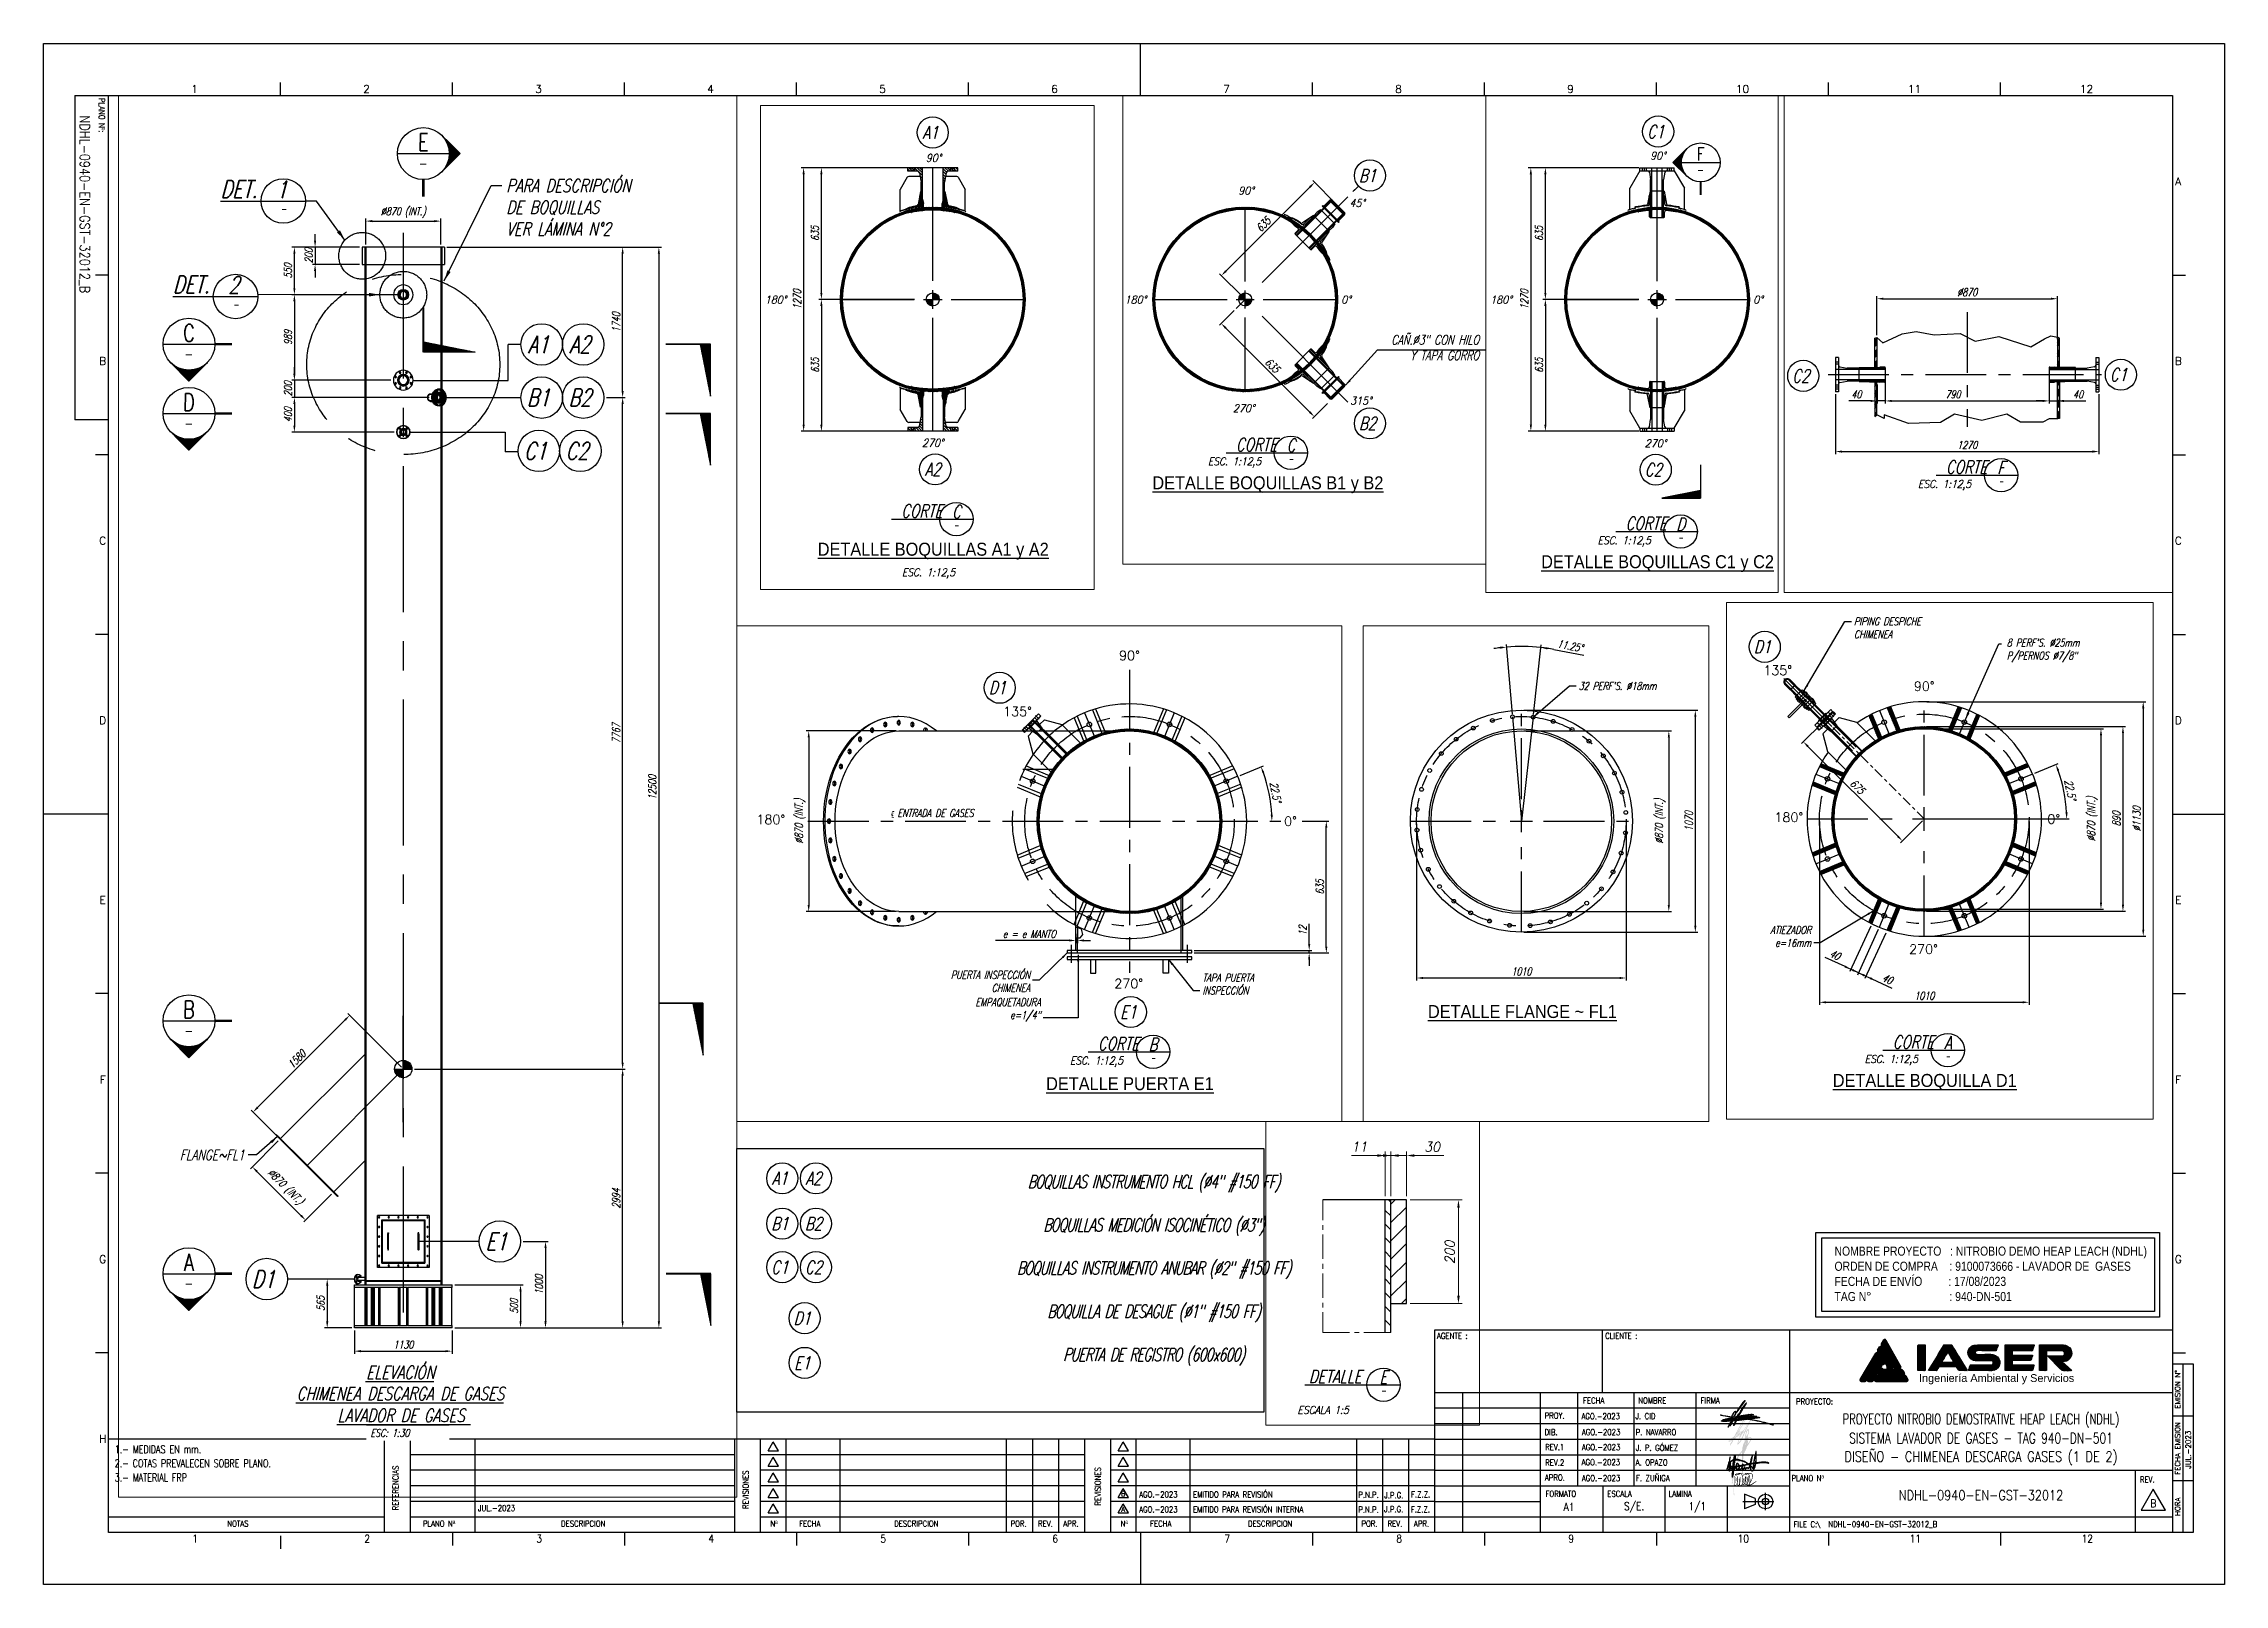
# Paper-space layout '1-2' of a CAD drawing. Header units: inches, sheet in millimetres. Extents: x 13 to 854, y 0 to 594.
# The model-space entities are those that its viewports show. They can reach past a viewport. Long polylines and large blocks are cut down to what shows.
import ezdxf
from ezdxf import colors
from ezdxf.entities.mleader import LeaderData, LeaderLine
from ezdxf.enums import TextEntityAlignment as Align
from ezdxf.math import Vec2, Vec3

# ---------------------------------------------------------------- set-up
doc = ezdxf.new("R2010")
doc.units = ezdxf.units.IN
doc.header["$MEASUREMENT"] = 0
doc.linetypes.add('CENTER', pattern=[2, 1.25, -0.25, 0.25, -0.25])
doc.linetypes.add('HIDDEN', pattern=[9.525, 6.35, -3.175])
for name, color, linetype in [('IA-ACHU', 1, 'Continuous'), ('IA-DIBUJO', 3, 'Continuous'), ('IA-DIM', 7, 'Continuous'), ('IA-EJES', 4, 'CENTER'), ('IA-SEGM', 1, 'HIDDEN'), ('IA-SIMBOLS', 2, 'Continuous'), ('IA-TEXT', 2, 'Continuous'), ('IA-TITLE', 6, 'Continuous'), ('IA-TRAZ', 8, 'Continuous'), ('IA-VENT', 2, 'Continuous')]:
    doc.layers.add(name, color=color, linetype=linetype)
doc.styles.add('ARIALN_MM', font='ARIALN.TTF')
doc.styles.add('ING-AMB', font='romans.shx', dxfattribs={"width": 0.75, "oblique": 15})
doc.styles.add('ROMANS', font='ROMANS', dxfattribs={"oblique": 12, "height": 3})
doc.styles.add('SALVADOR', font='ROMANS.SHX', dxfattribs={"width": 0.75, "oblique": 15})
doc.styles.get("Standard").update_dxf_attribs({"font": 'arial.ttf'})
doc.dimstyles.new('30', dxfattribs={"dimscale": 30, "dimtxt": 3, "dimasz": 2.5, "dimexe": 1, "dimexo": 1, "dimgap": 1, "dimtad": 1, "dimdec": 0, "dimzin": 0, "dimdsep": 46, "dimtxsty": 'ING-AMB', "dimcen": 0.1, "dimclrd": 7, "dimclre": 7, "dimclrt": 2, "dimadec": 0, "dimazin": 0, "dimtfac": 1, "dimtdec": 0, "dimtmove": 0, "dimatfit": 0, "dimfxl": 1, "dimtolj": 1, "dimtzin": 0, "dimarcsym": 0})
doc.dimstyles.new('75', dxfattribs={"dimscale": 75, "dimtxt": 3, "dimasz": 2.5, "dimexe": 1, "dimexo": 1, "dimgap": 1, "dimtad": 1, "dimdec": 0, "dimzin": 0, "dimdsep": 46, "dimtxsty": 'ING-AMB', "dimcen": 0.1, "dimclrd": 7, "dimclre": 7, "dimclrt": 2, "dimadec": 0, "dimazin": 0, "dimtfac": 1, "dimtdec": 0, "dimtmove": 0, "dimatfit": 0, "dimfxl": 1, "dimtolj": 1, "dimtzin": 0, "dimarcsym": 0})
doc.dimstyles.new('ING-AMB 12.5', dxfattribs={"dimscale": 12.5, "dimtxt": 3, "dimasz": 2.5, "dimexe": 1, "dimexo": 1, "dimgap": 1, "dimtad": 1, "dimdec": 0, "dimzin": 0, "dimdsep": 46, "dimtxsty": 'ING-AMB', "dimcen": 0.1, "dimclrd": 7, "dimclre": 7, "dimclrt": 2, "dimadec": 0, "dimazin": 0, "dimtfac": 1, "dimtdec": 0, "dimtmove": 0, "dimatfit": 0, "dimfxl": 1.25, "dimtolj": 1, "dimtzin": 0, "dimarcsym": 1})
pattern_1 = [(45, (709.98646, 26.35357), (-0.08838835, 0.08838835), [])]
pattern_2 = [(135, (-231830.045, -128792.802), (-6.629126, -6.629126), [])]
pattern_3 = [(225, (-231830.045, -128792.802), (6.629126, -6.629126), []), (225, (-231834.464, -128792.802), (6.629126, -6.629126), [])]

psp = doc.layouts.new('1-2')

# ---------------------------------------------------------------- texts
at = {"color": 2, "style": 'ING-AMB', "width": 0.85}
for s, p in [('AGO.-2023', (605.8, 39.83)), ('F. ZUÑIGA', (626.72, 39.83))]:
    psp.add_text(s, height=2.3, dxfattribs=at).set_placement(p)
at = {"layer": 'IA-TEXT', "style": 'ING-AMB', "width": 0.75}
for s, p in [('1.- MEDIDAS EN mm.', (40.03, 50.59)), ('2.- COTAS PREVALECEN SOBRE PLANO.', (40.03, 45.18)), ('3.- MATERIAL FRP', (40.03, 39.68))]:
    psp.add_text(s, height=3, dxfattribs=at).set_placement(p)
at = {"layer": 'IA-TEXT', "ltscale": 0.5, "insert": (440.71, 121.09), "char_height": 5, "width": 236.5334, "attachment_point": 5, "style": 'ING-AMB'}
psp.add_mtext('{\\W0.7;\\T0.9;BOQUILLAS INSTRUMENTO HCL (∅4" #150 FF)\\P\\PBOQUILLAS MEDICIÓN ISOCINÉTICO (∅3")\\P\\PBOQUILLAS INSTRUMENTO ANUBAR (∅2" #150 FF)\\P\\PBOQUILLA DE DESAGUE (∅1" #150 FF)\\P\\PPUERTA DE REGISTRO (600x600)}', dxfattribs=at)
at = {"layer": 'IA-TEXT', "insert": (703.26, 130.23), "char_height": 3.5, "attachment_point": 1, "style": 'ARIALN_MM'}
psp.add_mtext_dynamic_manual_height_columns('NOMBRE PROYECTO   : NITROBIO DEMO HEAP LEACH (NDHL){\\fArial Nova|b0|i0|c0|p32;\\H0.95833x; }\\PORDEN DE COMPRA    : 9100073666 - LAVADOR DE  GASES\\PFECHA DE ENVÍO         : 17/08/2023\\PTAG N°                           : 940-DN-501', width=124.8144, gutter_width=15, heights=[0], dxfattribs=at)

msp = doc.modelspace()

# ---------------------------------------------------------------- texts
at = {"color": 6, "width": 0.9}
for s, p in [('%%UDETALLE BOQUILLAS B1 y B2', (-257278.44, -109079.76)), ('%%UDETALLE BOQUILLAS A1 y A2', (-260285.44, -109399.7)), ('%%UDETALLE BOQUILLAS C1 y C2', (-254630.6, -109459.91)), ('%%UDETALLE FLANGE ~ FL1', (-257382.76, -113261.11)), ('%%UDETALLE BOQUILLA D1', (-254633.65, -113612.31)), ('%%UDETALLE PUERTA E1', (-260285.44, -113609.31))]:
    msp.add_text(s, height=62.5, dxfattribs=at).set_placement(p, align=Align.MIDDLE)
at = {"color": 2, "style": 'ING-AMB'}
for s, insert, char_height, attachment_point in [('\\A1;PARA DESCRIPCIÓN\\PDE BOQUILLAS\\PVER LÁMINA N°2', (-267340.43, -104736.74), 150, 1), ("\\A1;32 PERF'S. %%C18mm", (-257111.78, -111673.45), 37.5, 1), ('\\A1;ATIEZADOR\\Pe=16mm', (-255181.24, -112960.18), 37.5, 9), ('\\A1;PUERTA INSPECCIÓN\\PCHIMENEA', (-260767.16, -113165.9), 37.5, 9), ('\\A1;TAPA PUERTA\\PINSPECCIÓN', (-259936.4, -113178.84), 37.5, 7), ('\\A1;EMPAQUETADURA\\Pe=1/4"', (-260716.08, -113309.77), 37.5, 9), ('\\A1;FLANGE~FL1', (-270367.43, -115961.74), 120, 3)]:
    msp.add_mtext(s, dxfattribs=dict(at, insert=insert, char_height=char_height, attachment_point=attachment_point))
at = {"color": 2, "char_height": 37.5, "style": 'ING-AMB'}
for s, insert, width, attachment_point in [('PIPING DESPICHE \\PCHIMENEA', (-254974.76, -111373.24), 775.5101, 1), ('\\pi-112.5,l150,t150;℄^IENTRADA DE GASES', (-261039.04, -112327.51), 657.3267, 9)]:
    msp.add_mtext(s, dxfattribs=dict(at, insert=insert, width=width, attachment_point=attachment_point))
at = {"layer": 'IA-DIM', "color": 2, "style": 'ING-AMB'}
for s, p in [('180%%D', (-262085.97, -112358.39)), ('180%%D', (-255358.13, -112358.39)), ('0%%D', (-259542.42, -112366.9)), ('0%%D', (-254042.36, -112366.9))]:
    msp.add_text(s, height=45, dxfattribs=at).set_placement(p)
at = {"layer": 'IA-DIM', "color": 2, "insert": (-256260.05, -108359.09), "char_height": 45, "attachment_point": 3, "style": 'ING-AMB'}
msp.add_mtext_dynamic_manual_height_columns('CAÑ.∅3" CON HILO\\PY TAPA GORRO', width=717.2973, gutter_width=20, heights=[0], dxfattribs=at)
at = {"layer": 'IA-DIM', "color": 2, "insert": (-268912.01, -119193.61), "char_height": 90, "width": 868.2062, "attachment_point": 1, "style": 'ING-AMB', "bg_fill": 3, "box_fill_scale": 1.5, "bg_fill_color": 256, "bg_fill_true_color": 13158600, "bg_fill_transparency": 0}
msp.add_mtext('ESC: 1:30', dxfattribs=at)
at = {"layer": 'IA-TEXT', "style": 'ING-AMB', "oblique": 15, "width": 0.9}
for s, p in [('90°', (-254666.7, -107513.09)), ('90°', (-260321.55, -107523.63)), ('90°', (-257421.55, -107681.75)), ('45%%D', (-256885.36, -107741.06)), ('180%%d', (-261097.82, -108207.33)), ('180%%d', (-257969.41, -108207.33)), ('0°', (-256924.99, -108207.24)), ('180%%d', (-255437.58, -108207.33)), ('0°', (-254169.71, -108207.24)), ('315%%D', (-256882.27, -108694.16)), ('270°', (-257447.24, -108730.31)), ('270°', (-260339.72, -108896.91)), ('270°', (-254692.4, -108899.37))]:
    msp.add_text(s, height=37.5, dxfattribs=at).set_placement(p)
at = {"layer": 'IA-TEXT', "style": 'ING-AMB'}
for s, p in [('90%%D', (-260337.97, -111568.04)), ('135%%D', (-255411.9, -111650.36)), ('90%%D', (-254686.18, -111727.26)), ('135%%D', (-260896.96, -111837.76)), ('270%%D', (-254709.08, -112994.1)), ('270%%D', (-260360.87, -113149.21))]:
    msp.add_text(s, height=45, dxfattribs=at).set_placement(p)
at = {"layer": 'IA-TEXT', "color": 2, "ltscale": 0.5, "insert": (-288370.49, -80894.47), "char_height": 15, "attachment_point": 9, "style": 'ING-AMB'}
msp.add_mtext('{\\W0.9;\\T0.95;ESCALA 1:5}', dxfattribs=at)
at = {"layer": 'IA-TEXT', "char_height": 37.5, "width": 509.7528, "attachment_point": 2, "style": 'ING-AMB'}
for insert in [(-253019.56, -108646.26), (-257440.22, -108949.08), (-254792.37, -109329.22), (-260309.24, -109483.29), (-260447.22, -113478.63), (-254795.42, -113481.63)]:
    msp.add_mtext('{\\W0.9;\\T0.95;ESC. 1:12,5}', dxfattribs=dict(at, insert=insert))
at = {"layer": 'IA-TITLE', "style": 'ING-AMB', "oblique": 15, "width": 0.75}
for s, p in [('%%UELEVACIÓN', (-268564.16, -118512.45)), ('%%UCHIMENEA DESCARGA DE GASES', (-268564.16, -118782.62))]:
    msp.add_text(s, height=150, dxfattribs=at).set_placement(p, align=Align.MIDDLE)

# ---------------------------------------------------------------- blocks, each defined once
blk = doc.blocks.new('Form')
at = {"true_color": 0x00c200}
h = blk.add_hatch(dxfattribs=at)
h.set_pattern_fill('ANSI31', color=92)
h.set_pattern_definition(pattern_1)
h.paths.add_polyline_path([(710.48, 94.21, 0.576873), (709.61, 94.22), (708.72, 92.73, 0.270221), (708.72, 92.23), (713.71, 83.42, 0.270042), (714.14, 83.17), (715.78, 83.17, 0.572412), (716.22, 83.92)])
h.paths.add_polyline_path([(709.61, 82.84, -0.186623), (709.4, 82.91), (708.99, 83.29, 0.479423), (708.53, 83.21), (707.53, 81.47, 0.57635), (707.96, 80.72), (717.15, 80.72, 0.572412), (717.59, 81.46), (716.97, 82.58, 0.271931), (716.53, 82.84)])
h = blk.add_hatch(dxfattribs=at)
h.set_pattern_fill('ANSI31', color=92)
h.set_pattern_definition(pattern_1)
h.paths.add_polyline_path([(700.49, 78.99, 0.58279), (700.92, 78.24), (702.42, 78.24, 0.26762), (702.85, 78.49), (708.1, 87.55, 0.280355), (708.09, 88.07), (707.41, 89.13, 0.557127), (706.56, 89.12)])
at = {"true_color": 0x0000df}
h = blk.add_hatch(dxfattribs=at)
h.set_pattern_fill('ANSI31', color=172)
h.set_pattern_definition(pattern_1)
h.paths.add_polyline_path([(708.88, 91.55, 0.572212), (708.02, 91.55), (707.29, 90.34, 0.284167), (707.29, 89.81), (710.8, 84.3, -0.176969), (710.85, 84.1), (710.77, 83.51, 0.453736), (711.07, 83.17), (712.84, 83.17, 0.577073), (713.27, 83.92)])
h.paths.add_polyline_path([(709.07, 84.51, -0.160705), (709.21, 84.64), (709.72, 84.86, 0.46747), (709.85, 85.3), (708.77, 87, 0.562067), (707.92, 86.98), (703.29, 78.99, 0.57776), (703.72, 78.24), (705.18, 78.24, 0.268754), (705.62, 78.49)])
h.paths.add_polyline_path([(718.54, 78.24, 0.572412), (718.97, 78.98), (718.19, 80.38, 0.271931), (717.76, 80.63), (707.34, 80.63, 0.268754), (706.91, 80.38), (706.11, 78.99, 0.57635), (706.54, 78.24)])
h = blk.add_hatch(dxfattribs=at)
h.set_pattern_fill('ANSI31', color=172)
h.set_pattern_definition([(45, (752.61094, 42.49926), (-0.08838835, 0.08838835), [])])
edge = h.paths.add_edge_path()
edge.add_spline(control_points=[(725.6, 87.34), (725.6, 89.82), (725.6, 92.29), (725.6, 92.29), (725.6, 92.29), (723.06, 92.29), (723.06, 92.29)], knot_values=[0.5, 0.5, 0.5, 0.5, 0.6, 0.6, 0.6, 0.8, 0.8, 0.8, 0.8], degree=3, periodic=0)
edge.add_spline(control_points=[(723.06, 92.29), (722.86, 92.29), (722.8, 92.23), (722.8, 92.04)], knot_values=[0.8, 0.8, 0.8, 0.8, 1, 1, 1, 1], degree=3, periodic=0)
edge.add_spline(control_points=[(722.8, 92.04), (722.8, 92.04), (722.8, 89.63), (722.8, 87.21)], knot_values=[0, 0, 0, 0, 0.1, 0.1, 0.1, 0.1], degree=3, periodic=0)
edge.add_spline(control_points=[(722.8, 87.21), (722.8, 84.8), (722.8, 82.39), (722.8, 82.39), (722.8, 82.39), (723.5, 82.39), (724.2, 82.39)], knot_values=[0.1, 0.1, 0.1, 0.1, 0.2, 0.2, 0.2, 0.3, 0.3, 0.3, 0.3], degree=3, periodic=0)
edge.add_spline(control_points=[(724.2, 82.39), (724.9, 82.39), (725.6, 82.39), (725.6, 82.39), (725.6, 82.39), (725.6, 84.86), (725.6, 87.34)], knot_values=[0.3, 0.3, 0.3, 0.3, 0.4, 0.4, 0.4, 0.5, 0.5, 0.5, 0.5], degree=3, periodic=0)
edge = h.paths.add_edge_path()
edge.add_spline(control_points=[(734.4, 92.29), (733.64, 92.29), (732.88, 92.29), (732.88, 92.29), (732.88, 92.29), (731.42, 89.85), (731.42, 89.85)], knot_values=[0.708333, 0.708333, 0.708333, 0.708333, 0.75, 0.75, 0.75, 0.833333, 0.833333, 0.833333, 0.833333], degree=3, periodic=0)
edge.add_spline(control_points=[(731.42, 89.85), (730.91, 89), (730.44, 88.21), (729.93, 87.37), (729.93, 87.37), (729.19, 86.12), (728.44, 84.88)], knot_values=[0.833333, 0.833333, 0.833333, 0.833333, 0.916667, 0.916667, 0.916667, 0.958333, 0.958333, 0.958333, 0.958333], degree=3, periodic=0)
edge.add_spline(control_points=[(728.44, 84.88), (727.7, 83.63), (726.95, 82.39), (726.95, 82.39), (726.95, 82.39), (730.09, 82.39), (730.09, 82.39)], knot_values=[0.958333, 0.958333, 0.958333, 0.958333, 1, 1, 1, 1.083333, 1.083333, 1.083333, 1.083333], degree=3, periodic=0)
edge.add_spline(control_points=[(730.09, 82.39), (730.22, 82.63), (730.76, 83.83), (731.1, 83.83), (731.1, 83.83), (737.62, 83.83), (737.62, 83.83)], knot_values=[0.083333, 0.083333, 0.083333, 0.083333, 0.166667, 0.166667, 0.166667, 0.25, 0.25, 0.25, 0.25], degree=3, periodic=0)
edge.add_spline(control_points=[(737.62, 83.83), (737.9, 83.83), (738.53, 82.5), (738.55, 82.39), (738.55, 82.39), (739.36, 82.39), (740.16, 82.39)], knot_values=[0.25, 0.25, 0.25, 0.25, 0.333333, 0.333333, 0.333333, 0.375, 0.375, 0.375, 0.375], degree=3, periodic=0)
edge.add_spline(control_points=[(740.16, 82.39), (740.97, 82.39), (741.77, 82.39), (741.77, 82.39), (741.77, 82.39), (738.84, 87.33), (738.84, 87.33)], knot_values=[0.375, 0.375, 0.375, 0.375, 0.416667, 0.416667, 0.416667, 0.5, 0.5, 0.5, 0.5], degree=3, periodic=0)
edge.add_spline(control_points=[(738.84, 87.33), (738.33, 88.18), (737.89, 88.94), (737.38, 89.77)], knot_values=[0.5, 0.5, 0.5, 0.5, 0.583333, 0.583333, 0.583333, 0.583333], degree=3, periodic=0)
edge.add_spline(control_points=[(737.38, 89.77), (737.13, 90.18), (736, 91.99), (735.93, 92.29), (735.93, 92.29), (735.17, 92.29), (734.4, 92.29)], knot_values=[0.583333, 0.583333, 0.583333, 0.583333, 0.666667, 0.666667, 0.666667, 0.708333, 0.708333, 0.708333, 0.708333], degree=3, periodic=0)
edge = h.paths.add_edge_path(flags=16)
edge.add_spline(control_points=[(732.6, 86.65), (732.82, 87.06), (734.17, 89.41), (734.4, 89.58)], knot_values=[0.833333, 0.833333, 0.833333, 0.833333, 1, 1, 1, 1], degree=3, periodic=0)
edge.add_spline(control_points=[(734.4, 89.58), (734.47, 89.28), (734.77, 88.88), (734.94, 88.59)], knot_values=[0, 0, 0, 0, 0.166667, 0.166667, 0.166667, 0.166667], degree=3, periodic=0)
edge.add_spline(control_points=[(734.94, 88.59), (735.14, 88.25), (735.32, 87.97), (735.5, 87.64)], knot_values=[0.166667, 0.166667, 0.166667, 0.166667, 0.333333, 0.333333, 0.333333, 0.333333], degree=3, periodic=0)
edge.add_spline(control_points=[(735.5, 87.64), (735.72, 87.23), (736.53, 86.02), (736.6, 85.69), (736.6, 85.69), (732.03, 85.69), (732.03, 85.69)], knot_values=[0.333333, 0.333333, 0.333333, 0.333333, 0.5, 0.5, 0.5, 0.666667, 0.666667, 0.666667, 0.666667], degree=3, periodic=0)
edge.add_spline(control_points=[(732.03, 85.69), (732.21, 86.03), (732.4, 86.29), (732.6, 86.65)], knot_values=[0.666667, 0.666667, 0.666667, 0.666667, 0.833333, 0.833333, 0.833333, 0.833333], degree=3, periodic=0)
edge = h.paths.add_edge_path()
edge.add_spline(control_points=[(745.09, 89.82), (745.45, 90.28), (746.76, 90.09), (747.53, 90.09)], knot_values=[0.684211, 0.684211, 0.684211, 0.684211, 0.736842, 0.736842, 0.736842, 0.736842], degree=3, periodic=0)
edge.add_spline(control_points=[(747.53, 90.09), (749.36, 90.09), (751.2, 90.09), (753.03, 90.09)], knot_values=[0.736842, 0.736842, 0.736842, 0.736842, 0.789474, 0.789474, 0.789474, 0.789474], degree=3, periodic=0)
edge.add_spline(control_points=[(753.03, 90.09), (753.09, 90.82), (753.65, 91.56), (753.71, 92.29)], knot_values=[0.789474, 0.789474, 0.789474, 0.789474, 0.842105, 0.842105, 0.842105, 0.842105], degree=3, periodic=0)
edge.add_spline(control_points=[(753.71, 92.29), (751.28, 92.29), (748.85, 92.29), (746.43, 92.29)], knot_values=[0.842105, 0.842105, 0.842105, 0.842105, 0.894737, 0.894737, 0.894737, 0.894737], degree=3, periodic=0)
edge.add_spline(control_points=[(746.43, 92.29), (745.05, 92.29), (744.18, 92.28), (743.38, 91.7)], knot_values=[0.894737, 0.894737, 0.894737, 0.894737, 0.947368, 0.947368, 0.947368, 0.947368], degree=3, periodic=0)
edge.add_spline(control_points=[(743.38, 91.7), (742.66, 91.19), (742.11, 90.22), (742.11, 89.33)], knot_values=[0.947368, 0.947368, 0.947368, 0.947368, 1, 1, 1, 1], degree=3, periodic=0)
edge.add_spline(control_points=[(742.11, 89.33), (742.11, 88.37), (742.63, 87.46), (743.17, 87.01)], knot_values=[0, 0, 0, 0, 0.052632, 0.052632, 0.052632, 0.052632], degree=3, periodic=0)
edge.add_spline(control_points=[(743.17, 87.01), (743.88, 86.4), (744.48, 86.19), (745.75, 86.2), (745.75, 86.2), (750.83, 86.2), (750.83, 86.2)], knot_values=[0.052632, 0.052632, 0.052632, 0.052632, 0.105263, 0.105263, 0.105263, 0.157895, 0.157895, 0.157895, 0.157895], degree=3, periodic=0)
edge.add_spline(control_points=[(750.83, 86.2), (751.54, 86.2), (751.84, 85.96), (751.84, 85.35)], knot_values=[0.157895, 0.157895, 0.157895, 0.157895, 0.210526, 0.210526, 0.210526, 0.210526], degree=3, periodic=0)
edge.add_spline(control_points=[(751.84, 85.35), (751.84, 84.52), (751.07, 84.59), (750.24, 84.59), (750.24, 84.59), (743.04, 84.59), (743.04, 84.59)], knot_values=[0.210526, 0.210526, 0.210526, 0.210526, 0.263158, 0.263158, 0.263158, 0.315789, 0.315789, 0.315789, 0.315789], degree=3, periodic=0)
edge.add_spline(control_points=[(743.04, 84.59), (742.9, 84.3), (742.78, 83.88), (742.65, 83.54)], knot_values=[0.315789, 0.315789, 0.315789, 0.315789, 0.368421, 0.368421, 0.368421, 0.368421], degree=3, periodic=0)
edge.add_spline(control_points=[(742.65, 83.54), (742.51, 83.17), (742.36, 82.74), (742.28, 82.39)], knot_values=[0.368421, 0.368421, 0.368421, 0.368421, 0.421053, 0.421053, 0.421053, 0.421053], degree=3, periodic=0)
edge.add_spline(control_points=[(742.28, 82.39), (744.76, 82.39), (747.24, 82.39), (749.73, 82.39)], knot_values=[0.421053, 0.421053, 0.421053, 0.421053, 0.473684, 0.473684, 0.473684, 0.473684], degree=3, periodic=0)
edge.add_spline(control_points=[(749.73, 82.39), (751.25, 82.39), (751.97, 82.25), (752.96, 82.88)], knot_values=[0.473684, 0.473684, 0.473684, 0.473684, 0.526316, 0.526316, 0.526316, 0.526316], degree=3, periodic=0)
edge.add_spline(control_points=[(752.96, 82.88), (755.18, 84.26), (754.91, 88.1), (751.64, 88.62)], knot_values=[0.526316, 0.526316, 0.526316, 0.526316, 0.578947, 0.578947, 0.578947, 0.578947], degree=3, periodic=0)
edge.add_spline(control_points=[(751.64, 88.62), (749.56, 88.95), (745.67, 88.3), (745.13, 88.88)], knot_values=[0.578947, 0.578947, 0.578947, 0.578947, 0.631579, 0.631579, 0.631579, 0.631579], degree=3, periodic=0)
edge.add_spline(control_points=[(745.13, 88.88), (744.88, 89.15), (744.86, 89.53), (745.09, 89.82)], knot_values=[0.631579, 0.631579, 0.631579, 0.631579, 0.684211, 0.684211, 0.684211, 0.684211], degree=3, periodic=0)
edge = h.paths.add_edge_path()
edge.add_spline(control_points=[(759.13, 89.2), (759.13, 89.6), (759.13, 90.01), (759.13, 90.01), (759.13, 90.01), (766.75, 90.01), (766.75, 90.01)], knot_values=[0.633333, 0.633333, 0.633333, 0.633333, 0.666667, 0.666667, 0.666667, 0.733333, 0.733333, 0.733333, 0.733333], degree=3, periodic=0)
edge.add_spline(control_points=[(766.75, 90.01), (767.06, 90.01), (767.08, 90.47), (767.29, 91.08)], knot_values=[0.733333, 0.733333, 0.733333, 0.733333, 0.8, 0.8, 0.8, 0.8], degree=3, periodic=0)
edge.add_spline(control_points=[(767.29, 91.08), (767.43, 91.49), (767.58, 91.89), (767.68, 92.29), (767.68, 92.29), (764.86, 92.29), (762.05, 92.29)], knot_values=[0.8, 0.8, 0.8, 0.8, 0.866667, 0.866667, 0.866667, 0.9, 0.9, 0.9, 0.9], degree=3, periodic=0)
edge.add_spline(control_points=[(762.05, 92.29), (759.23, 92.29), (756.42, 92.29), (756.42, 92.29), (756.42, 92.29), (756.42, 89.82), (756.42, 87.34)], knot_values=[0.9, 0.9, 0.9, 0.9, 0.933333, 0.933333, 0.933333, 0.966667, 0.966667, 0.966667, 0.966667], degree=3, periodic=0)
edge.add_spline(control_points=[(756.42, 87.34), (756.42, 84.86), (756.42, 82.39), (756.42, 82.39), (756.42, 82.39), (767, 82.39), (767, 82.39)], knot_values=[0.966667, 0.966667, 0.966667, 0.966667, 1, 1, 1, 1.066667, 1.066667, 1.066667, 1.066667], degree=3, periodic=0)
edge.add_spline(control_points=[(767, 82.39), (767.03, 82.75), (767.42, 83.76), (767.57, 84.2)], knot_values=[0.066667, 0.066667, 0.066667, 0.066667, 0.133333, 0.133333, 0.133333, 0.133333], degree=3, periodic=0)
edge.add_spline(control_points=[(767.57, 84.2), (767.65, 84.44), (767.77, 84.67), (767.42, 84.67), (767.42, 84.67), (765.35, 84.67), (763.27, 84.67)], knot_values=[0.133333, 0.133333, 0.133333, 0.133333, 0.2, 0.2, 0.2, 0.233333, 0.233333, 0.233333, 0.233333], degree=3, periodic=0)
edge.add_spline(control_points=[(763.27, 84.67), (761.2, 84.67), (759.13, 84.67), (759.13, 84.67), (759.13, 84.67), (759.13, 85.07), (759.13, 85.48)], knot_values=[0.233333, 0.233333, 0.233333, 0.233333, 0.266667, 0.266667, 0.266667, 0.3, 0.3, 0.3, 0.3], degree=3, periodic=0)
edge.add_spline(control_points=[(759.13, 85.48), (759.13, 85.88), (759.13, 86.28), (759.13, 86.28), (759.13, 86.28), (766.15, 86.28), (766.15, 86.28)], knot_values=[0.3, 0.3, 0.3, 0.3, 0.333333, 0.333333, 0.333333, 0.4, 0.4, 0.4, 0.4], degree=3, periodic=0)
edge.add_spline(control_points=[(766.15, 86.28), (766.47, 86.28), (766.57, 86.9), (766.67, 87.2)], knot_values=[0.4, 0.4, 0.4, 0.4, 0.466667, 0.466667, 0.466667, 0.466667], degree=3, periodic=0)
edge.add_spline(control_points=[(766.67, 87.2), (766.78, 87.52), (766.99, 88), (767, 88.4), (767, 88.4), (765.03, 88.4), (763.06, 88.4)], knot_values=[0.466667, 0.466667, 0.466667, 0.466667, 0.533333, 0.533333, 0.533333, 0.566667, 0.566667, 0.566667, 0.566667], degree=3, periodic=0)
edge.add_spline(control_points=[(763.06, 88.4), (761.09, 88.4), (759.13, 88.4), (759.13, 88.4), (759.13, 88.4), (759.13, 88.8), (759.13, 89.2)], knot_values=[0.566667, 0.566667, 0.566667, 0.566667, 0.6, 0.6, 0.6, 0.633333, 0.633333, 0.633333, 0.633333], degree=3, periodic=0)
h.paths.add_polyline_path([(778.36, 90.01, -0.997595), (778.43, 88.05), (772.84, 88.06), (777.83, 82.93, 0.208583), (779.31, 82.32), (782.16, 82.39), (778.35, 85.94, 1.12618), (778.77, 92.29), (769.71, 92.29), (769.71, 82.39), (772.42, 82.39), (772.42, 90.01)])
at = {"color": 1}
for p, q in [((0, 594), (841, 594)), ((0, 0), (0, 594)), ((423, 574), (423, 594)), ((841, 594), (841, 0)), ((91.33, 574), (91.33, 579)), ((157.67, 574), (157.67, 579)), ((224, 574), (224, 579)), ((290.33, 574), (290.33, 579)), ((356.67, 574), (356.67, 579)), ((423, 574), (423, 579)), ((489.33, 574), (489.33, 579)), ((555.67, 574), (555.67, 579)), ((622, 574), (622, 579)), ((688.33, 574), (688.33, 579)), ((754.67, 574), (754.67, 579)), ((25, 504.75), (20, 504.75)), ((821, 504.75), (826, 504.75)), ((25, 435.5), (20, 435.5)), ((821, 435.5), (826, 435.5)), ((25, 366.25), (20, 366.25)), ((821, 366.25), (826, 366.25)), ((25, 297), (0, 297)), ((25, 297), (20, 297)), ((821, 297), (841, 297)), ((25, 227.75), (20, 227.75)), ((821, 227.75), (826, 227.75)), ((25, 158.5), (20, 158.5)), ((821, 158.5), (826, 158.5)), ((25, 89.25), (20, 89.25)), ((821, 89.25), (826, 89.25)), ((279.38, 51.54), (281.38, 55)), ((279.38, 51.54), (283.38, 51.54)), ((283.38, 51.54), (281.38, 55)), ((414.38, 51.54), (416.38, 55)), ((414.38, 51.54), (418.38, 51.54)), ((418.38, 51.54), (416.38, 55)), ((266.38, 50), (141.38, 50)), ((266.38, 44), (141.38, 44)), ((401.38, 50), (276.38, 50)), ((401.38, 44), (276.38, 44)), ((279.38, 45.54), (281.38, 49)), ((279.38, 45.54), (283.38, 45.54)), ((279.38, 39.54), (281.38, 43)), ((283.38, 45.54), (281.38, 49)), ((283.38, 39.54), (281.38, 43)), ((536.38, 50), (411.38, 50)), ((536.38, 44), (411.38, 44)), ((414.38, 45.54), (416.38, 49)), ((414.38, 45.54), (418.38, 45.54)), ((414.38, 39.54), (416.38, 43)), ((418.38, 45.54), (416.38, 49)), ((418.38, 39.54), (416.38, 43)), ((266.38, 38), (141.38, 38)), ((401.38, 38), (276.38, 38)), ((279.38, 39.54), (283.38, 39.54)), ((279.38, 33.54), (281.38, 37)), ((283.38, 33.54), (281.38, 37)), ((536.38, 38), (411.38, 38)), ((414.38, 39.54), (418.38, 39.54)), ((414.38, 33.54), (416.38, 37)), ((418.38, 33.54), (416.38, 37)), ((664.04, 28.56), (664.04, 35.35)), ((266.38, 32), (141.38, 32)), ((401.38, 32), (276.38, 32)), ((279.38, 33.54), (283.38, 33.54)), ((279.38, 27.54), (281.38, 31)), ((279.38, 27.54), (283.38, 27.54)), ((283.38, 27.54), (281.38, 31)), ((536.38, 32), (411.38, 32)), ((414.38, 33.54), (418.38, 33.54)), ((414.38, 27.54), (416.38, 31)), ((414.38, 27.54), (418.38, 27.54)), ((418.38, 27.54), (416.38, 31)), ((655.33, 31.94), (667.23, 31.94)), ((91.33, 18.71), (91.33, 13.71)), ((157.67, 20), (157.67, 15)), ((224, 20), (224, 15)), ((290.33, 20), (290.33, 15)), ((356.67, 20), (356.67, 15)), ((423, 20), (423, 0)), ((423, 20), (423, 15)), ((489.33, 20), (489.33, 15)), ((555.67, 20), (555.67, 15)), ((622, 20), (622, 15)), ((688.33, 20), (688.33, 15)), ((754.67, 20), (754.67, 15)), ((841, 0), (0, 0))]:
    blk.add_line(p, q, dxfattribs=at)
at = {"color": 6}
for p, q in [((12, 574), (821, 574)), ((12, 574), (12, 449)), ((25, 20), (25, 574)), ((821, 574), (821, 20)), ((25, 449), (12, 449)), ((821, 85), (829, 85)), ((829, 85), (829, 20)), ((829, 20), (25, 20))]:
    blk.add_line(p, q, dxfattribs=at)
at = {"color": 2}
for p, q in [((536.38, 98), (536.38, 20)), ((821, 98), (536.38, 98)), ((601.23, 74), (601.23, 98)), ((673.28, 98), (673.28, 20)), ((536.38, 74), (821, 74)), ((536.38, 68), (673.28, 68)), ((547.18, 74), (547.18, 20)), ((577.18, 74), (577.18, 50)), ((577.18, 74), (577.18, 20)), ((591.6, 74), (591.6, 38)), ((613.21, 74), (613.21, 38)), ((637.21, 74), (637.21, 38)), ((276.38, 56), (25, 56)), ((131.38, 56), (131.38, 20)), ((141.38, 56), (141.38, 20)), ((166.38, 20), (166.38, 56)), ((266.38, 56), (266.38, 20)), ((276.38, 56), (276.38, 20)), ((411.38, 56), (276.38, 56)), ((286.38, 20), (286.38, 56)), ((307.17, 20), (307.17, 56)), ((371.38, 20), (371.38, 56)), ((381.38, 56), (381.38, 20)), ((391.38, 56), (391.38, 20)), ((401.38, 56), (401.38, 20)), ((536.38, 56), (411.38, 56)), ((411.38, 56), (411.38, 20)), ((421.38, 20), (421.38, 56)), ((442.17, 20), (442.17, 56)), ((506.38, 20), (506.38, 56)), ((516.38, 56), (516.38, 20)), ((526.38, 56), (526.38, 20)), ((673.28, 44), (821, 44)), ((806.59, 44), (806.59, 20)), ((577.18, 38), (673.28, 38)), ((601.28, 38), (601.28, 20)), ((625.28, 38), (625.28, 20)), ((649.28, 38), (649.28, 20)), ((25, 26), (131.38, 26)), ((141.38, 26), (266.38, 26)), ((276.38, 26), (401.38, 26)), ((411.38, 26), (821, 26))]:
    blk.add_line(p, q, dxfattribs=at)
at = {"color": 95}
for p, q in [((708.72, 92.73), (709.61, 94.22)), ((710.48, 94.21), (716.22, 83.92)), ((700.49, 78.99), (706.56, 89.12)), ((702.85, 78.49), (708.1, 87.55)), ((707.41, 89.13), (708.09, 88.07)), ((708.72, 92.23), (713.71, 83.42)), ((700.92, 78.24), (702.42, 78.24)), ((707.53, 81.47), (708.53, 83.21)), ((707.96, 80.72), (717.15, 80.72)), ((709.4, 82.91), (708.99, 83.29)), ((716.53, 82.84), (709.61, 82.84)), ((714.14, 83.17), (715.78, 83.17)), ((716.97, 82.58), (717.59, 81.46))]:
    blk.add_line(p, q, dxfattribs=at)
at = {"color": 156}
for p, q in [((703.29, 78.99), (707.92, 86.98)), ((705.62, 78.49), (709.07, 84.51)), ((707.29, 90.34), (708.02, 91.55)), ((707.29, 89.81), (710.8, 84.3)), ((708.77, 87), (709.86, 85.29)), ((708.88, 91.55), (713.27, 83.92)), ((709.21, 84.64), (709.72, 84.86)), ((710.85, 84.1), (710.77, 83.51)), ((703.72, 78.24), (705.18, 78.24)), ((706.11, 78.99), (706.91, 80.38)), ((706.54, 78.24), (718.54, 78.24)), ((707.34, 80.63), (717.76, 80.63)), ((711.07, 83.17), (712.84, 83.17)), ((718.19, 80.38), (718.97, 78.98))]:
    blk.add_line(p, q, dxfattribs=at)
at = {"color": 8}
for p, q in [((825, 85), (825, 20)), ((536.38, 62), (673.28, 62)), ((821, 65), (828.94, 65)), ((536.38, 56), (673.28, 56)), ((536.38, 50), (612.04, 50)), ((536.38, 44), (577.18, 44)), ((577.18, 44), (673.28, 44)), ((612.04, 50), (673.28, 50)), ((536.38, 38), (577.18, 38)), ((821, 40), (828.94, 40)), ((536.38, 32), (577.18, 32))]:
    blk.add_line(p, q, dxfattribs=at)
at = {"color": 3}
for p, q in [((660, 33.16), (655.88, 34.78)), ((655.88, 34.78), (655.88, 29.11)), ((660, 30.73), (655.88, 29.11)), ((660, 33.16), (660, 30.73))]:
    blk.add_line(p, q, dxfattribs=at)
at = {"color": 156}
blk.add_lwpolyline([(772.42, 90.01), (772.42, 82.39), (769.71, 82.39), (769.71, 92.29), (778.77, 92.29, -1.12618), (778.35, 85.94), (782.16, 82.39), (779.31, 82.32, -0.208583), (777.83, 82.93), (772.84, 88.06), (778.43, 88.05, 0.961015), (778.43, 90.01)], format="xyb", close=True, dxfattribs=at)
at = {"color": 1}
blk.add_lwpolyline([(813.56, 36.65), (808.89, 28.55), (818.24, 28.55)], close=True, dxfattribs=at)
at = {"color": 3}
for radius in [2.83, 1.21]:
    blk.add_circle((664.04, 31.94), radius, dxfattribs=at)
at = {"color": 95}
for centre, radius, start, end in [((709.15, 92.47), 0.5, 149.06724, 209.55271), ((710.04, 93.96), 0.5, 29.14938, 149.06724), ((706.99, 88.86), 0.5, 32.57386, 149.06724), ((707.66, 87.8), 0.5, 329.92953, 32.57386), ((700.92, 78.74), 0.5, 149.06724, 270), ((700.92, 78.74), 0.5, 149.06724, 270), ((702.42, 78.74), 0.5, 270, 329.92953), ((707.96, 81.22), 0.5, 150.17208, 270), ((708.79, 83.06), 0.3, 47.71554, 150.17208), ((709.61, 83.14), 0.3, 227.71554, 270), ((714.14, 83.67), 0.5, 209.55271, 270), ((715.78, 83.67), 0.5, 270, 29.14938), ((716.53, 82.34), 0.5, 29.14938, 90), ((717.15, 81.22), 0.5, 270, 29.14938)]:
    blk.add_arc(centre, radius, start, end, dxfattribs=at)
at = {"color": 156}
for centre, radius, start, end in [((707.71, 90.08), 0.5, 149.06724, 212.52075), ((708.36, 86.74), 0.5, 31.27552, 151.22788), ((708.35, 86.73), 0.5, 32.57386, 149.92953), ((708.45, 91.3), 0.5, 29.95236, 149.06724), ((709.33, 84.36), 0.3, 113.65353, 150.17208), ((709.6, 85.14), 0.3, 293.65353, 31.27552), ((710.55, 84.14), 0.3, 352.37802, 32.52075), ((703.72, 78.74), 0.5, 149.92953, 270), ((705.18, 78.74), 0.5, 270, 330.17208), ((706.54, 78.74), 0.5, 150.17208, 270), ((707.34, 80.13), 0.5, 90, 150.17208), ((711.07, 83.47), 0.3, 172.37802, 270), ((712.84, 83.67), 0.5, 270, 29.95236), ((717.76, 80.13), 0.5, 29.14938, 90), ((718.54, 78.74), 0.5, 270, 29.14938)]:
    blk.add_arc(centre, radius, start, end, dxfattribs=at)
for points, knots in [([(722.8, 92.04), (722.8, 92.04), (722.8, 82.39), (722.8, 82.39), (722.8, 82.39), (725.6, 82.39), (725.6, 82.39), (725.6, 82.39), (725.6, 92.29), (725.6, 92.29), (725.6, 92.29), (723.06, 92.29), (723.06, 92.29), (722.86, 92.29), (722.8, 92.23), (722.8, 92.04)], [0, 0, 0, 0, 0.2, 0.2, 0.2, 0.4, 0.4, 0.4, 0.6, 0.6, 0.6, 0.8, 0.8, 0.8, 1, 1, 1, 1]), ([(726.95, 82.39), (726.95, 82.39), (730.09, 82.39), (730.09, 82.39), (730.22, 82.63), (730.76, 83.83), (731.1, 83.83), (731.1, 83.83), (737.62, 83.83), (737.62, 83.83), (737.9, 83.83), (738.53, 82.5), (738.55, 82.39), (738.55, 82.39), (741.77, 82.39), (741.77, 82.39), (741.77, 82.39), (738.84, 87.33), (738.84, 87.33), (738.33, 88.18), (737.89, 88.94), (737.38, 89.77), (737.13, 90.18), (736, 91.99), (735.93, 92.29), (735.93, 92.29), (732.88, 92.29), (732.88, 92.29), (732.88, 92.29), (731.42, 89.85), (731.42, 89.85), (730.91, 89), (730.44, 88.21), (729.93, 87.37), (729.93, 87.37), (726.95, 82.39), (726.95, 82.39)], [0, 0, 0, 0, 0.083333, 0.083333, 0.083333, 0.166667, 0.166667, 0.166667, 0.25, 0.25, 0.25, 0.333333, 0.333333, 0.333333, 0.416667, 0.416667, 0.416667, 0.5, 0.5, 0.5, 0.583333, 0.583333, 0.583333, 0.666667, 0.666667, 0.666667, 0.75, 0.75, 0.75, 0.833333, 0.833333, 0.833333, 0.916667, 0.916667, 0.916667, 1, 1, 1, 1]), ([(734.4, 89.58), (734.47, 89.28), (734.77, 88.88), (734.94, 88.59), (735.14, 88.25), (735.32, 87.97), (735.5, 87.64), (735.72, 87.23), (736.53, 86.02), (736.6, 85.69), (736.6, 85.69), (732.03, 85.69), (732.03, 85.69), (732.21, 86.03), (732.4, 86.29), (732.6, 86.65), (732.82, 87.06), (734.17, 89.41), (734.4, 89.58)], [0, 0, 0, 0, 0.166667, 0.166667, 0.166667, 0.333333, 0.333333, 0.333333, 0.5, 0.5, 0.5, 0.666667, 0.666667, 0.666667, 0.833333, 0.833333, 0.833333, 1, 1, 1, 1]), ([(742.11, 89.33), (742.11, 88.37), (742.63, 87.46), (743.17, 87.01), (743.88, 86.4), (744.48, 86.19), (745.75, 86.2), (745.75, 86.2), (750.83, 86.2), (750.83, 86.2), (751.54, 86.2), (751.84, 85.96), (751.84, 85.35), (751.84, 84.52), (751.07, 84.59), (750.24, 84.59), (750.24, 84.59), (743.04, 84.59), (743.04, 84.59), (742.9, 84.3), (742.78, 83.88), (742.65, 83.54), (742.51, 83.17), (742.36, 82.74), (742.28, 82.39), (744.76, 82.39), (747.24, 82.39), (749.73, 82.39), (751.25, 82.39), (751.97, 82.25), (752.96, 82.88), (755.18, 84.26), (754.91, 88.1), (751.64, 88.62), (749.56, 88.95), (745.67, 88.3), (745.13, 88.88), (744.88, 89.15), (744.86, 89.53), (745.09, 89.82), (745.45, 90.28), (746.76, 90.09), (747.53, 90.09), (749.36, 90.09), (751.2, 90.09), (753.03, 90.09), (753.09, 90.82), (753.65, 91.56), (753.71, 92.29), (751.28, 92.29), (748.85, 92.29), (746.43, 92.29), (745.05, 92.29), (744.18, 92.28), (743.38, 91.7), (742.66, 91.19), (742.11, 90.22), (742.11, 89.33)], [0, 0, 0, 0, 0.052632, 0.052632, 0.052632, 0.105263, 0.105263, 0.105263, 0.157895, 0.157895, 0.157895, 0.210526, 0.210526, 0.210526, 0.263158, 0.263158, 0.263158, 0.315789, 0.315789, 0.315789, 0.368421, 0.368421, 0.368421, 0.421053, 0.421053, 0.421053, 0.473684, 0.473684, 0.473684, 0.526316, 0.526316, 0.526316, 0.578947, 0.578947, 0.578947, 0.631579, 0.631579, 0.631579, 0.684211, 0.684211, 0.684211, 0.736842, 0.736842, 0.736842, 0.789474, 0.789474, 0.789474, 0.842105, 0.842105, 0.842105, 0.894737, 0.894737, 0.894737, 0.947368, 0.947368, 0.947368, 1, 1, 1, 1]), ([(756.42, 82.39), (756.42, 82.39), (767, 82.39), (767, 82.39), (767.03, 82.75), (767.42, 83.76), (767.57, 84.2), (767.65, 84.44), (767.77, 84.67), (767.42, 84.67), (767.42, 84.67), (759.13, 84.67), (759.13, 84.67), (759.13, 84.67), (759.13, 86.28), (759.13, 86.28), (759.13, 86.28), (766.15, 86.28), (766.15, 86.28), (766.47, 86.28), (766.57, 86.9), (766.67, 87.2), (766.78, 87.52), (766.99, 88), (767, 88.4), (767, 88.4), (759.13, 88.4), (759.13, 88.4), (759.13, 88.4), (759.13, 90.01), (759.13, 90.01), (759.13, 90.01), (766.75, 90.01), (766.75, 90.01), (767.06, 90.01), (767.08, 90.47), (767.29, 91.08), (767.43, 91.49), (767.58, 91.89), (767.68, 92.29), (767.68, 92.29), (756.42, 92.29), (756.42, 92.29), (756.42, 92.29), (756.42, 82.39), (756.42, 82.39)], [0, 0, 0, 0, 0.066667, 0.066667, 0.066667, 0.133333, 0.133333, 0.133333, 0.2, 0.2, 0.2, 0.266667, 0.266667, 0.266667, 0.333333, 0.333333, 0.333333, 0.4, 0.4, 0.4, 0.466667, 0.466667, 0.466667, 0.533333, 0.533333, 0.533333, 0.6, 0.6, 0.6, 0.666667, 0.666667, 0.666667, 0.733333, 0.733333, 0.733333, 0.8, 0.8, 0.8, 0.866667, 0.866667, 0.866667, 0.933333, 0.933333, 0.933333, 1, 1, 1, 1])]:
    blk.add_open_spline(points, degree=3, knots=knots, dxfattribs=at)
at = {"color": 2, "style": 'ING-AMB', "width": 0.85}
for s, rotation, p in [('PLANO Nº:', 270, (21.34, 573.08)), ('REFERENCIAS', 90, (136.89, 28.53)), ('REVISIONES', 90, (271.89, 29.08))]:
    blk.add_text(s, height=2.3, rotation=rotation, dxfattribs=at).set_placement(p)
at = {"color": 1, "style": 'ING-AMB'}
for s, p in [('1', (58.17, 575)), ('2', (124.5, 575)), ('3', (190.83, 575)), ('4', (257.17, 575)), ('5', (323.5, 575)), ('6', (389.83, 575)), ('7', (456.17, 575)), ('8', (522.5, 575)), ('9', (588.83, 575)), ('10', (655.17, 575)), ('11', (721.5, 575)), ('12', (787.83, 575)), ('A', (823.23, 539.37)), ('B', (22.83, 470.12)), ('B', (823.23, 470.12)), ('C', (22.83, 400.87)), ('C', (823.23, 400.87)), ('D', (22.83, 331.62)), ('D', (823.23, 331.62)), ('E', (22.83, 262.37)), ('E', (823.23, 262.37)), ('F', (22.83, 193.12)), ('F', (823.23, 193.12)), ('G', (22.83, 123.87)), ('G', (823.23, 123.87)), ('H', (22.83, 54.62)), ('1', (58.45, 16.11))]:
    blk.add_text(s, height=3, dxfattribs=at).set_placement(p, align=Align.CENTER)
at = {"color": 2, "style": 'ING-AMB', "width": 0.85}
for s, height, p in [('AGENTE :', 2.3, (537.35, 94.65)), ('CLIENTE :', 2.3, (602.21, 94.65)), ('FECHA', 2.3, (593.68, 69.72)), ('NOMBRE', 2.3, (614.97, 69.72)), ('FIRMA', 2.3, (638.97, 69.72)), ('PROYECTO:', 2.3, (675.8, 69.36)), ('PROY.', 2.3, (578.83, 63.89)), ('DIB.', 2.3, (578.83, 57.53)), ('REV.1', 2.3, (579.06, 51.78)), ('APRO.', 2.3, (578.95, 40.01)), ('REV.2', 2.3, (579.06, 45.78)), ('PLANO Nª', 2.3, (674.06, 39.75)), ('FORMATO', 2.3, (579.2, 33.75)), ('ESCALA', 2.3, (603.02, 33.75)), ('LAMINA', 2.3, (626.68, 33.74)), ('REV.', 2.3, (808.44, 39.26)), ('A1', 3, (586.21, 28.4)), ('NOTAS', 2.3, (70.85, 22.25)), ('PLANO Nª', 2.3, (146.24, 22.25)), ('DESCRIPCION', 2.3, (199.55, 22.25)), ('Nª', 2.3, (280.3, 22.25)), ('FECHA', 2.3, (291.37, 22.25)), ('DESCRIPCION', 2.3, (328, 22.25)), ('POR.', 2.3, (372.91, 22.25)), ('REV.', 2.3, (383.5, 22.25)), ('APR.', 2.3, (393.26, 22.25)), ('Nª', 2.3, (415.33, 22.25)), ('FECHA', 2.3, (426.71, 22.25)), ('DESCRIPCION', 2.3, (464.43, 22.25)), ('POR.', 2.3, (508.21, 22.25)), ('REV.', 2.3, (518.29, 22.25)), ('APR.', 2.3, (528.45, 22.25)), ('FILE C:\\', 2.3, (674.85, 22))]:
    blk.add_text(s, height=height, dxfattribs=at).set_placement(p)
at = {"color": 0}
blk.add_text('Ingeniería Ambiental y Servicios', height=3, dxfattribs=at).set_placement((723.24, 78.04))
at = {"color": 2, "style": 'ROMANS'}
for s, p in [('EMISION N%%D', (822.97, 75.19)), ('FECHA EMISION', (822.97, 52.37)), ('HORA', (822.97, 29.92))]:
    blk.add_text(s, height=2, rotation=90, dxfattribs=at).set_placement(p, align=Align.MIDDLE)
at = {"color": 2, "style": 'ING-AMB', "width": 0.85}
blk.add_text('REVISIONES', height=2.3, rotation=90, dxfattribs=at).set_placement((406.55, 37.77), align=Align.MIDDLE)
at = {"color": 1, "style": 'ING-AMB', "width": 0.85}
for s, p in [('2', (124.79, 16.11)), ('3', (191.12, 16.11)), ('4', (257.45, 16.11)), ('5', (323.79, 16.11)), ('6', (390.12, 16.11)), ('7', (456.45, 16.11)), ('8', (522.79, 16.11)), ('9', (589.12, 16.11)), ('10', (655.45, 16.11)), ('11', (721.79, 16.11)), ('12', (788.12, 16.11))]:
    blk.add_text(s, height=3, dxfattribs=at).set_placement(p, align=Align.CENTER)
at = {"color": 2, "style": 'ING-AMB', "width": 0.85}
blk.add_attdef('NUMERO-PLANO', (14.03, 566.27), '', height=3.75, rotation=270, dxfattribs=at)
at = {"color": 2, "style": 'ROMANS', "flags": 12}
for tag, p in [('1', (827.02, 74.12)), ('01-AGO-2002', (827.07, 51.9))]:
    blk.add_attdef(tag, text='', height=2, rotation=90, dxfattribs=at).set_placement(p, align=Align.MIDDLE)
at = {"color": 2}
for tag, p, style, width in [('OCT.2000', (593.2, 63.65), 'ING-AMB', 0.85), ('OCT.2000', (593.37, 57.57), 'ING-AMB', 0.85), ('PROY.', (615.23, 63.73), 'ING-AMB', 0.85), ('DIB.', (615.5, 57.5), 'ING-AMB', 0.85), ('PLS_5', (142.51, 52.25), 'ING-AMB', 0.75), ('DESC._5', (167.51, 52.25), 'ING-AMB', 0.85), ('FECHA', (287.82, 51.53), 'ING-AMB', 0.85), ('REVISADO', (308.26, 51.52), 'ING-AMB', 0.85), ('POR', (372.03, 51.03), 'ING-AMB', 0.85), ('REV', (381.98, 51.03), 'ING-AMB', 0.85), ('APR', (392.38, 51.03), 'ING-AMB', 0.85), ('FECHA', (422.46, 51.53), 'ING-AMB', 0.85), ('REVISADO', (443.25, 51.37), 'ING-AMB', 0.85), ('POR', (507.03, 51.03), 'ING-AMB', 0.85), ('REV', (517, 51.03), 'ING-AMB', 0.85), ('APR', (527.33, 51.03), 'ING-AMB', 0.85), ('OCT.2000', (593.37, 51.75), 'ING-AMB', 0.85), ('REV.', (615.5, 51.5), 'ING-AMB', 0.85), ('PLS_4', (142.51, 46.25), 'ING-AMB', 0.75), ('PLS_3', (142.51, 40.25), 'ING-AMB', 0.75), ('DESC._4', (167.51, 46.25), 'ING-AMB', 0.85), ('DESC._3', (167.51, 40.25), 'ING-AMB', 0.85), ('FECHA', (287.82, 45.53), 'ING-AMB', 0.85), ('REVISADO', (308.28, 45.56), 'ING-AMB', 0.85), ('POR', (372.03, 45.03), 'ING-AMB', 0.85), ('REV', (381.98, 45.03), 'ING-AMB', 0.85), ('APR', (392.38, 45.03), 'ING-AMB', 0.85), ('FECHA', (422.49, 45.87), 'ING-AMB', 0.85), ('FECHA', (422.49, 39.92), 'ING-AMB', 0.85), ('REVISADO', (443.3, 45.31), 'ING-AMB', 0.85), ('REVISADO', (443.3, 39.75), 'ING-AMB', 0.85), ('POR', (507.05, 45.63), 'ING-AMB', 0.85), ('REV', (517.01, 45.47), 'ING-AMB', 0.85), ('APR', (527.25, 45.64), 'ING-AMB', 0.85), ('APR', (527.36, 39.75), 'ING-AMB', 0.85), ('OCT.2000', (593.28, 39.93), 'ING-AMB', 0.85), ('OCT.2000', (593.48, 45.88), 'ROMANS', 0.85), ('REV.2', (615.53, 45.88), 'ING-AMB', 0.85), ('APROB.', (615.89, 39.88), 'ING-AMB', 0.85), ('PLS_2', (142.51, 34.25), 'ING-AMB', 0.75), ('DESC._2', (167.51, 34.25), 'ING-AMB', 0.85), ('FECHA', (287.82, 39.53), 'ING-AMB', 0.85), ('FECHA', (287.82, 33.53), 'ING-AMB', 0.85), ('REVISADO', (308.28, 39.5), 'ING-AMB', 0.85), ('REVISADO', (308.29, 33.56), 'ING-AMB', 0.85), ('POR', (372.03, 39.03), 'ING-AMB', 0.85), ('POR', (372.03, 33.03), 'ING-AMB', 0.85), ('REV', (381.98, 39.03), 'ING-AMB', 0.85), ('REV', (381.98, 33.03), 'ING-AMB', 0.85), ('APR', (392.38, 39.03), 'ING-AMB', 0.85), ('APR', (392.38, 33.03), 'ING-AMB', 0.85), ('FECHA', (422.48, 33.52), 'ING-AMB', 0.85), ('REVISADO', (443.27, 33.48), 'ING-AMB', 0.85), ('POR', (507.02, 39.47), 'ING-AMB', 0.85), ('POR', (507.03, 33.4), 'ING-AMB', 0.85), ('REV', (516.97, 39.42), 'ING-AMB', 0.85), ('REV', (517.02, 33.19), 'ING-AMB', 0.85), ('APR.', (527.35, 33.52), 'ING-AMB', 0.85), ('PLS_1', (142.51, 28.25), 'ING-AMB', 0.75), ('DESC._1', (167.51, 28.25), 'ING-AMB', 0.85), ('FECHA', (287.82, 27.53), 'ING-AMB', 0.85), ('REVISADO', (308.3, 27.55), 'ING-AMB', 0.85), ('POR', (372.03, 27.03), 'ING-AMB', 0.85), ('REV', (381.98, 27.03), 'ING-AMB', 0.85), ('APR', (392.38, 27.03), 'ING-AMB', 0.85), ('FECHA', (422.49, 27.75), 'ING-AMB', 0.85), ('REVISADO', (443.25, 27.75), 'ING-AMB', 0.85), ('POR', (507.02, 27.66), 'ING-AMB', 0.85), ('REV', (517, 27.8), 'ING-AMB', 0.85), ('APR.', (527.26, 27.71), 'ING-AMB', 0.85), ('FILE', (688.27, 22.04), 'ING-AMB', 0.85)]:
    blk.add_attdef(tag, p, '', height=2.3, dxfattribs=dict(at, style=style, width=width))
at = {"color": 2, "style": 'ING-AMB'}
for tag, height, width, p in [('TITULO_1', 4, 0.7, (747.14, 63.47)), ('7', 2, 0.85, (281.34, 52.95)), ('2', 2, 0.85, (416.34, 52.95)), ('TITULO_2', 4, 0.7, (747.14, 56.37)), ('TITULO_3', 4, 0.7, (747.14, 49.11)), ('6', 2, 0.85, (281.34, 46.95)), ('1', 2, 0.85, (416.34, 46.95)), ('5', 2, 0.85, (281.34, 40.95)), ('4', 2, 0.85, (281.34, 34.95)), ('0', 2, 0.85, (416.34, 40.95)), ('B', 2, 0.85, (416.34, 34.95)), ('N%%D_PLANO', 3.75, 0.85, (747.14, 34.38)), ('3', 2, 0.85, (281.34, 28.95)), ('A', 2, 0.85, (416.34, 28.95))]:
    blk.add_attdef(tag, text='', height=height, dxfattribs=dict(at, width=width)).set_placement(p, align=Align.MIDDLE)
at = {"color": 2, "style": 'ING-AMB', "width": 0.85}
for tag, p in [('N', (817.92, 35.76)), ('ESC.', (613.34, 30.15)), ('1/1', (637.18, 30.15)), ('Nª', (813.56, 31.25))]:
    blk.add_attdef(tag, text='', height=3, dxfattribs=at).set_placement(p, align=Align.MIDDLE_CENTER)
at = {"color": 2, "style": 'ROMANS', "flags": 12}
blk.add_attdef('HORA', (828.05, 25.89), '', height=2, rotation=90, dxfattribs=at)
blk = doc.blocks.new('FIRMA AO')
at = {"color": 5}
for points in [[(409, -303.2, 0.017821), (409, -303.2, 0.000805), (409, -303.4, 0.001348), (408.9, -303.6, 0.000964), (408.9, -303.8, -0.003703), (408.8, -304.1, -0.002383), (408.7, -304.4, -0.002394), (408.6, -304.7, -0.0045), (408.5, -304.9, 0.002048), (408.3, -305.6, 0.005051), (408.2, -306.2, 0.005947), (408.1, -306.5, 0.031237), (408, -306.8, 0.033616), (408, -306.9, 0.717907), (408, -306.9, 0.095205), (408.1, -306.8, 0.014184), (408.1, -306.6, -0.013893), (408.2, -306.4, -0.003153), (408.3, -306.2, -0.003262), (408.4, -305.8, -0.003164), (408.5, -305.5, 0.006581), (408.7, -304.8, 0.004963), (408.9, -304, 0.000842), (409.1, -303.2, 0.265477), (409.1, -303.1, 0.240035), (409.1, -303.1, 0.143842), (409.1, -303.1, 0.08405), (409, -303.1, 0.042545)], [(422, -298.2, 0.006862), (421.8, -299, 0.000767), (421.5, -300.7, 0.000633), (421.1, -302.4, 0.009568), (421, -303, -0.001287), (420.9, -303.6, -0.029707), (420.9, -303.8, -0.126711), (420.9, -303.8, -0.144546), (420.8, -303.9, -0.007913), (420.4, -304, -0.005953), (419.9, -304, -0.001284), (419.5, -304.1, -0.239091), (419.5, -304.1, -0.250678), (419.5, -304.1, -0.004455), (419.5, -303.9, -0.009996), (419.5, -303.7, -0.006358), (419.6, -303.5, 0.009618), (419.8, -302.7, 0.004556), (420.1, -301.6, 0.002424), (420.3, -300.5, 0.05353), (420.3, -300.2, 0.17061), (420.3, -300.1, 0.448354), (420.3, -300.1, 0.10269), (420.3, -300.2, 0.038568), (420.2, -300.3, -0.025214), (420.2, -300.4, -0.008892), (420.2, -300.5, -0.008801), (420.1, -300.6, -0.010215), (420.1, -300.7, 0.036879), (419.9, -301.3, 0.010224), (419.6, -302.2, 0.010677), (419.4, -303.1, 0.026593), (419.3, -303.8, -0.013358), (419.3, -304, -0.025462), (419.3, -304.1, -0.026789), (419.3, -304.2, -0.215948), (419.2, -304.2, -0.051827), (419.2, -304.2, -0.00463), (419.1, -304.2, -0.005995), (418.9, -304.2, -0.004642), (418.8, -304.2, -0.008938), (418.6, -304.3, -0.049377), (418.5, -304.3, -0.085907), (418.4, -304.2, -0.063078), (418.3, -304.2, 0.01975), (418.3, -304.1, 0.004948), (418.2, -304.1, 0.005046), (418, -304, 0.005061), (417.9, -303.9, 0.025642), (417, -303.3, 0.02286), (416, -302.8, 0.022884), (414.9, -302.5, 0.025855), (413.9, -302.2, 0.009374), (413.5, -302.1, 0.017557), (413.3, -302.1, 0.015922), (413, -302.1, 0.006336), (412.5, -302.1), (412, -302.1), (412.1, -301.8, 0.032771), (412.1, -301.4, 0.012571), (412.1, -300.9, 0.011368), (412.1, -300.4, 0.056315), (412, -300.1, 0.020704), (412, -300, 0.030414), (411.9, -299.9, 0.030629), (411.9, -299.8, 0.243451), (411.9, -299.8, 0.288518), (411.7, -299.9, 0.029213), (411.6, -300.3, 0.027412), (411.5, -300.8, 0.013825), (411.3, -301.4, 0.000526), (411.3, -301.7, 0.000829), (411.2, -302, 0.00019), (411.2, -302.2, 0.034749), (411.2, -302.2, -0.279037), (411.2, -302.2, -0.013234), (411.1, -302.3, -0.018517), (411.1, -302.3, -0.011917), (411, -302.3, 0.047821), (410.5, -302.5, 0.039186), (410.1, -302.8, 0.03985), (409.7, -303.1, 0.055906), (409.4, -303.5, -0.005542), (409.3, -303.6, -0.008733), (409.3, -303.7, -0.00352), (409.2, -303.8, -0.241174), (409.2, -303.8, -0.41079), (409.2, -303.8, -0.009951), (409.2, -303.7, -0.015978), (409.2, -303.6, -0.009458), (409.2, -303.5, 0.003996), (409.2, -303.4, 0.001184), (409.3, -303.2, 0.001188), (409.3, -303, 0.001281), (409.3, -302.8, -0.012208), (409.4, -302.3, -0.007294), (409.4, -301.8, -0.005948), (409.5, -301.3, -0.041313), (409.6, -301.1, 0.027526), (409.6, -301, 0.062102), (409.6, -300.9, 0.085643), (409.6, -300.9, 0.113403), (409.6, -300.9, 0.271185), (409.6, -300.8, 0.232941), (409.5, -300.9, 0.034897), (409.5, -301, 0.001884), (409.4, -301.3, 0.009205), (409.3, -301.8, 0.010233), (409.2, -302.4, 0.010953), (409.2, -302.8, 0.016974), (409.1, -303.3, -0.004858), (409.1, -303.5, -0.003502), (409.1, -303.8, -0.003537), (409.1, -304, -0.007655), (409, -304.2, 0.020431), (409, -304.8, 0.005292), (409, -305.8, 0.002164), (408.9, -306.8, 0.102059), (409, -307, 0.675037), (409, -307, 0.071034), (409, -306.9, 0.016325), (409, -306.7, 0.002749), (409.1, -306.3, -0.002966), (409.1, -306, -0.002901), (409.1, -305.6, -0.002856), (409.1, -305.3, -0.010923), (409.1, -305.1), (409.1, -304.8), (409.2, -305, 0.033001), (409.3, -305, 0.023002), (409.3, -305.1, 0.023289), (409.4, -305.2, 0.043748), (409.4, -305.2, -0.044089), (409.5, -305.3, -0.125091), (409.5, -305.3, -0.091542), (409.5, -305.4, -0.017173), (409.5, -305.5, -0.007777), (409.5, -306.1, -0.007475), (409.4, -306.6, -0.005083), (409.3, -307.1, -0.069283), (409.2, -307.3, -0.011642), (409.2, -307.3, -0.21114), (409.2, -307.3, -0.302275), (409.1, -307.3, -0.021702), (409.1, -307.3, 0.004759), (409.1, -307.2, 0.302953), (409.1, -307.2, 0.364203), (409.1, -307.2, 0.005728), (409.1, -307.3, 0.08992), (409.1, -307.4, 0.057978), (409.1, -307.5, 0.060714), (409.2, -307.5, 0.186409), (409.2, -307.6, 0.127692), (409.3, -307.6, 0.063667), (409.3, -307.5, 0.056912), (409.3, -307.5, 0.053712), (409.3, -307.5, 0.053061), (409.3, -307.4, 0.001934), (409.4, -306.9, 0.003956), (409.5, -306.5, 0.005579), (409.5, -306.1, -0.005831), (409.5, -305.9, -0.012365), (409.6, -305.9, -0.016392), (409.6, -305.8, -0.761469), (409.6, -305.8, -0.007157), (409.6, -305.8, -0.000952), (409.6, -305.9, -0.001102), (409.6, -306, -0.000926), (409.6, -306, 0.049733), (409.7, -306.2, 0.08732), (409.8, -306.4, 0.102291), (409.9, -306.4, 0.091475), (410.1, -306.5, 0.04842), (410.2, -306.5, 0.082975), (410.4, -306.4, 0.073696), (410.5, -306.3, 0.031251), (410.6, -306.2), (410.7, -306), (410.7, -306.9, -0.003065), (410.7, -307.3, -0.003066), (410.7, -307.7, -0.002997), (410.7, -308, -0.012143), (410.7, -308.2, 0.022439), (410.6, -308.7, 0.005055), (410.6, -309.5, 0.00124), (410.6, -310.4, 0.196345), (410.7, -310.4, 0.303884), (410.7, -310.5, 0.163667), (410.8, -310.4, 0.074433), (410.8, -310.3, 0.032203), (410.8, -310.2, 0.004257), (410.8, -310, 0.084326), (410.8, -310, 0.670215), (410.8, -310, 0.028173), (410.8, -310.1, -0.021749), (410.8, -310.1, -0.030306), (410.8, -310.1, -0.03066), (410.7, -310.2, -0.209269), (410.7, -310.2, -0.424932), (410.7, -310.1, -0.000164), (410.8, -308.2, -0.001436), (410.8, -306.5, -0.023349), (410.9, -305.9, -0.023651), (410.9, -305.7, -0.112388), (411, -305.6, -0.160529), (411, -305.6, -0.063992), (411.2, -305.6, -0.024411), (411.3, -305.6, -0.187677), (411.3, -305.6, -0.166083), (411.3, -305.6, -0.018195), (411.3, -305.8, -0.023921), (411.3, -305.9, -0.001932), (411.3, -306.2, -0.002601), (411.3, -306.6, -0.001995), (411.2, -307, 0.000616), (411.2, -307.4, 0.000616), (411.1, -307.9, 0.000602), (411.1, -308.2, 0.002445), (411, -308.5, -0.005728), (411, -308.7, -0.003338), (411, -308.9, -0.003336), (411, -309.1, -0.005637), (410.9, -309.3, 0.002456), (410.9, -309.5, 0.003263), (410.9, -309.6, 0.00232), (410.9, -309.8, 0.032652), (410.8, -309.8, 0.231458), (410.9, -309.8, 0.485958), (410.9, -309.8, 0.045575), (410.9, -309.7, 0.015473), (411, -309.6, 0.001408), (411, -309.2, 0.004624), (411.1, -308.9, 0.006861), (411.1, -308.7, 0.010429), (411.1, -308.6, -0.002391), (411.1, -308.4, -0.000334), (411.2, -308.2, -0.000382), (411.2, -307.8, -0.000325), (411.2, -307.5, 0.002606), (411.3, -307.1, 0.003095), (411.3, -306.8, 0.002689), (411.3, -306.5, 0.019831), (411.3, -306.4, -0.01705), (411.4, -306.2, -0.265884), (411.4, -306.2, -0.399079), (411.4, -306.2, -0.024591), (411.5, -306.3, 0.089807), (411.6, -306.4, 0.085836), (411.7, -306.5, 0.096372), (411.8, -306.5, 0.156914), (411.8, -306.5, 0.08871), (411.9, -306.4, 0.011725), (412.1, -306.3, 0.009169), (412.2, -306.1, 0.145957), (412.2, -306, 0.612883), (412.2, -306, 0.024765), (412.1, -306, 0.02031), (412.1, -306.1, 0.010086), (412, -306.2, -0.007786), (411.8, -306.3, -0.076232), (411.8, -306.4, -0.198026), (411.7, -306.4, -0.106421), (411.7, -306.4, -0.083533), (411.6, -306.3, -0.045772), (411.5, -306.1, -0.043273), (411.5, -305.9, -0.04731), (411.4, -305.8), (411.4, -305.6), (411.9, -305.5, -0.003094), (412.1, -305.5, -0.004907), (412.2, -305.5, -0.001363), (412.3, -305.5, -0.188248), (412.3, -305.5, -0.313122), (412.3, -305.5, -0.011975), (412.3, -305.5, -0.017704), (412.3, -305.6, -0.011097), (412.3, -305.7, 0.009679), (412.2, -305.8, 0.096619), (412.2, -305.8, 0.560373), (412.2, -305.9, 0.068528), (412.3, -305.8, 0.062589), (412.3, -305.8, 0.029898), (412.3, -305.7, 0.029071), (412.4, -305.7, 0.036599), (412.4, -305.6, -0.054163), (412.4, -305.5, -0.385021), (412.5, -305.5, -0.26707), (412.5, -305.6, -0.04133), (412.5, -305.7, 0.040086), (412.5, -305.9, 0.01183), (412.6, -306.2, 0.012065), (412.6, -306.5, 0.035001), (412.7, -306.7, 0.183688), (412.9, -307, 0.159873), (413.3, -307, 0.161969), (413.5, -306.9, 0.187849), (413.6, -306.6), (413.6, -306.4), (413.4, -306.6, -0.036984), (413.2, -306.8, -0.110885), (413.1, -306.9, -0.175226), (413, -306.8, -0.129225), (412.9, -306.8, -0.072067), (412.8, -306.6, -0.013929), (412.7, -306.3, -0.014952), (412.7, -306, -0.015492), (412.6, -305.7), (412.6, -305.4), (413, -305.4, -0.00416), (413.2, -305.4, -0.004353), (413.4, -305.3, -0.004183), (413.6, -305.3, -0.019194), (413.6, -305.3, -0.019473), (413.7, -305.3, -0.179001), (413.8, -305.3, -0.216226), (413.8, -305.4, -0.029635), (413.8, -305.5, 0.01575), (413.7, -305.9, 0.030469), (413.7, -306.2, 0.038607), (413.7, -306.5, 0.081039), (413.8, -306.7, 0.061708), (413.9, -306.9, 0.115901), (414.1, -307, 0.129958), (414.2, -307, 0.088637), (414.4, -306.9, 0.062465), (414.6, -306.8, 0.014795), (414.8, -306.6, 0.014853), (415, -306.4, 0.061411), (415.1, -306.3, -0.052447), (415.1, -306.2, -0.176246), (415.2, -306.2, -0.333968), (415.2, -306.2, -0.118583), (415.2, -306.3, 0.136652), (415.3, -306.4, 0.054079), (415.4, -306.5, 0.053537), (415.5, -306.6, 0.10338), (415.7, -306.7, 0.09666), (415.8, -306.7, 0.09889), (416, -306.6, 0.08182), (416.2, -306.5, 0.045423), (416.3, -306.3, -0.01039), (416.3, -306.2, -0.010348), (416.4, -306.1, -0.010239), (416.5, -306, -0.039452), (416.5, -305.9, 0.041867), (416.5, -305.9, 0.024014), (416.6, -305.8, 0.023858), (416.6, -305.8, 0.03634), (416.6, -305.7, -0.006468), (416.6, -305.7, -0.00518), (416.6, -305.6, -0.005239), (416.7, -305.5, -0.013239), (416.7, -305.5, 0.061935), (416.7, -305.5, 0.110675), (416.7, -305.4, 0.153461), (416.7, -305.4, 0.161323), (416.7, -305.4, 0.223485), (416.6, -305.4, 0.026121), (416.6, -305.5, 0.027318), (416.5, -305.6, 0.019048), (416.5, -305.7, -0.004874), (416.3, -306.1, -0.029284), (416.2, -306.3, -0.05447), (416.1, -306.4, -0.052324), (416, -306.5, -0.062304), (415.8, -306.6, -0.132677), (415.7, -306.6, -0.140594), (415.6, -306.5, -0.073642), (415.4, -306.4, -0.068318), (415.4, -306.2, -0.076958), (415.4, -306.1, -0.069821), (415.4, -305.9, -0.044484), (415.5, -305.7, 0.018124), (415.5, -305.6, 0.011071), (415.6, -305.4, 0.011092), (415.6, -305.3, 0.019292), (415.7, -305.2, -0.018683), (415.7, -305.1, -0.12387), (415.7, -305, -0.119787), (415.8, -305, -0.016999), (416, -304.9, -0.003174), (416.3, -304.8, -0.00023), (417.3, -304.6, -0.000019), (418.5, -304.4, -0.048452), (418.5, -304.4, -0.161382), (418.5, -304.4, -0.004698), (418.6, -304.4, -0.009002), (418.6, -304.5, -0.006029), (418.7, -304.5, 0.001398), (418.7, -304.6, 0.00072), (418.8, -304.6, 0.000716), (418.9, -304.7, 0.001083), (418.9, -304.7), (419.1, -304.9), (418.9, -305.3, -0.024127), (418.8, -305.5, -0.034383), (418.7, -305.8, -0.039541), (418.5, -306, -0.06405), (418.4, -306.1, -0.044745), (418.2, -306.2, -0.135223), (418.1, -306.2, -0.1343), (418, -306.2, -0.043884), (417.9, -306.1, 0.014699), (417.9, -306, 0.019797), (417.8, -306, 0.017232), (417.8, -305.9, 0.160376), (417.8, -305.9, 0.116742), (417.7, -305.9, 0.010741), (417.7, -306, 0.013402), (417.6, -306, 0.010112), (417.5, -306, -0.000008), (417.4, -306.1, -0.000005), (417.3, -306.2, -0.000005), (417.2, -306.2, -0.000008), (417.2, -306.3, -0.051019), (417, -306.4, -0.172487), (416.8, -306.4, -0.185834), (416.7, -306.3, -0.060613), (416.6, -306.1, 0.00571), (416.6, -306, 0.092526), (416.6, -306, 0.502346), (416.5, -306, 0.066999), (416.5, -306, 0.116449), (416.5, -306.2, 0.105932), (416.6, -306.3, 0.11108), (416.7, -306.5, 0.139419), (416.9, -306.5, 0.058971), (417, -306.5, 0.059154), (417.1, -306.5, 0.038764), (417.3, -306.4, 0.010491), (417.5, -306.2), (417.7, -306), (417.9, -306.2, 0.069734), (418, -306.3, 0.164164), (418.2, -306.3, 0.126653), (418.4, -306.2, 0.034482), (418.6, -306.1, 0.022209), (418.7, -305.9, 0.028513), (418.8, -305.8, 0.028452), (418.9, -305.6, 0.021958), (419, -305.4, 0.005448), (419, -305.3, 0.007301), (419.1, -305.2, 0.00526), (419.1, -305.1, 0.073373), (419.1, -305, -0.067211), (419.1, -305, -0.084046), (419.1, -305, -0.099549), (419.1, -305, -0.143491), (419.1, -305, -0.370285), (419.2, -305, -0.005255), (419.2, -305.1, -0.011553), (419.2, -305.3, -0.006999), (419.2, -305.5, 0.032064), (419.3, -306.3, 0.059343), (419.5, -307, 0.084145), (419.8, -307.4, 0.206004), (420.1, -307.5, 0.098995), (420.4, -307.5, 0.087443), (420.6, -307.3, 0.060996), (420.8, -307, 0.022614), (421.1, -306.6, 0.030562), (421.3, -306.1, 0.021064), (421.5, -305.6, 0.01599), (421.7, -304.9, 0.006749), (421.9, -303.9, -0.207432), (421.9, -303.9, -0.085988), (422.1, -303.8, -0.023898), (422.3, -303.8, -0.001524), (423.1, -303.7, -0.006404), (424.4, -303.5, -0.011694), (425.4, -303.5, -0.014261), (426.3, -303.5, -0.026911), (427, -303.5, -0.012192), (427.3, -303.6, -0.014618), (427.7, -303.6, -0.012587), (428, -303.7, -0.102422), (428.1, -303.8, 0.045659), (428.1, -303.8, 0.061886), (428.1, -303.8, 0.077584), (428.2, -303.8, 0.186271), (428.2, -303.8, 0.456995), (428.2, -303.8, 0.035735), (428.1, -303.7, 0.03321), (427.9, -303.6, 0.027002), (427.7, -303.5, 0.02557), (427.3, -303.5, 0.020676), (426.8, -303.4, 0.016646), (426.2, -303.4, 0.007988), (425.5, -303.4, 0.009471), (424.7, -303.4, 0.005843), (423.8, -303.5, 0.005837), (422.9, -303.6, 0.013114), (422.2, -303.7, -0.012713), (422.1, -303.7, -0.018151), (422, -303.7, -0.014251), (422, -303.7, -0.191857), (421.9, -303.7, -0.19327), (421.9, -303.6, -0.016785), (421.9, -303.6, -0.020149), (421.9, -303.5, -0.014254), (421.9, -303.4, 0.025315), (422, -302.9, 0.007496), (422.1, -302.1, 0.006618), (422.1, -301.1, 0.003988), (422.1, -299.9, 0.002382), (422.1, -298.9, 0.014732), (422.1, -298.3, 0.143924), (422, -298.2, 0.639384)], [(411.1, -302.6, 0.010639), (411.1, -302.8, 0.000932), (411.1, -303.1, 0.001222), (411, -303.6, 0.00095), (410.9, -304.1, -0.000905), (410.9, -304.6, -0.001415), (410.8, -305, -0.000369), (410.8, -305.4, -0.051997), (410.8, -305.4, -0.35222), (410.7, -305.5, -0.011313), (410.3, -305.4, -0.013839), (409.8, -305.4, -0.193795), (409.7, -305.3, -0.146492), (409.7, -305.2, -0.003824), (409.7, -305.1, -0.007756), (409.7, -304.9, -0.005187), (409.7, -304.7, 0.004903), (409.7, -304.2, 0.01173), (409.7, -303.9, 0.006773), (409.7, -303.6, 0.406115), (409.7, -303.6, 0.377004), (409.7, -303.6, 0.00376), (409.7, -303.8, 0.009735), (409.6, -304, 0.005881), (409.6, -304.3, -0.002899), (409.6, -304.5, -0.003818), (409.6, -304.8, -0.002784), (409.6, -305, -0.036552), (409.6, -305.1, -0.017091), (409.5, -305.1, -0.274746), (409.5, -305.1, -0.224263), (409.5, -305.1, -0.011838), (409.4, -305.1, -0.0637), (409.3, -305, -0.037721), (409.2, -304.8, -0.037871), (409.2, -304.6, -0.06984), (409.1, -304.5, -0.055751), (409.2, -304.3, -0.025678), (409.2, -304, -0.025107), (409.3, -303.8, -0.032391), (409.4, -303.6, -0.034179), (409.7, -303.3, -0.040646), (409.9, -303, -0.039746), (410.2, -302.8, -0.030403), (410.6, -302.6, -0.003866), (411, -302.4, -0.11557), (411.1, -302.4, -0.409613), (411.2, -302.4, -0.037493)], [(411.9, -302.2, -0.058738), (411.9, -302.3, -0.000552), (411.7, -303, -0.001963), (411.6, -303.7, -0.008529), (411.5, -304, -0.016293), (411.3, -304.6, -0.016048), (411.1, -305.1, -0.04851), (411, -305.3, -0.806421), (410.9, -305.3, 0.013073), (410.9, -305.2, 0.000688), (411, -304.9, 0.001084), (411, -304.5, 0.000788), (411.1, -304, -0.001641), (411.1, -303.6, -0.00188), (411.2, -303.2, -0.001693), (411.2, -302.8, -0.010744), (411.3, -302.6, -0.010629), (411.3, -302.4, -0.092356), (411.3, -302.4, -0.143903), (411.4, -302.3, -0.037902), (411.5, -302.3, -0.01846), (411.6, -302.2, -0.023618), (411.8, -302.2, -0.018336), (411.9, -302.2, -0.419694)], [(413.7, -302.2, -0.000073), (413.8, -302.3, -0.000077), (414, -302.3, -0.000073), (414.1, -302.3, -0.000358), (414.1, -302.3, -0.022372), (414.6, -302.4, -0.012417), (415.1, -302.6, -0.010539), (415.7, -302.8, -0.006476), (416.5, -303.1, -0.031326), (416.9, -303.3, -0.006987), (417.6, -303.8, -0.001962), (418.3, -304.2, -0.257145), (418.3, -304.3, -0.356618), (418.3, -304.3, -0.000176), (417.3, -304.5, -0.002222), (416.5, -304.7, -0.010045), (416, -304.8), (415.7, -304.8), (415.8, -304.6, 0.027795), (415.8, -304.4, 0.233711), (415.7, -304.3, 0.371342), (415.6, -304.3, 0.046479), (415.5, -304.4, 0.011148), (415.5, -304.6, 0.176051), (415.5, -304.6, 0.556791), (415.5, -304.6, 0.024672), (415.6, -304.6), (415.7, -304.4), (415.7, -304.6, -0.022324), (415.7, -304.8, -0.131044), (415.6, -304.8, -0.146018), (415.6, -304.8, -0.029975), (415.5, -304.9, 0.00021), (415.4, -304.9, 0.000036), (415.2, -304.9, 0.000039), (415, -305, 0.000035), (414.7, -305, -0.001798), (414.2, -305.1, -0.051561), (414.1, -305.1, -0.27117), (414.1, -305.1, -0.120244), (414, -305, 0.099758), (414, -304.9, 0.341983), (414, -304.9, 0.246964), (413.9, -304.9, 0.077969), (413.9, -305, -0.060575), (413.9, -305.1, -0.448718), (413.8, -305.1, -0.193939), (413.8, -305.1, -0.028671), (413.8, -304.9, 0.039914), (413.7, -304.7, 0.022706), (413.6, -304.5, 0.022739), (413.5, -304.3, 0.043737), (413.4, -304.1, 0.202013), (413.1, -303.9, 0.228622), (412.8, -304, 0.11323), (412.6, -304.4, 0.045612), (412.5, -305), (412.5, -305.3), (412.3, -305.4, -0.005655), (412.2, -305.4, -0.002259), (412, -305.4, -0.002235), (411.9, -305.4, -0.002816), (411.8, -305.4), (411.4, -305.5), (411.5, -305.2, -0.002529), (411.5, -305, -0.002258), (411.5, -304.9, -0.002265), (411.5, -304.8, -0.007033), (411.5, -304.7, 0.027321), (411.5, -304.6, 0.045837), (411.5, -304.6, 0.061166), (411.5, -304.5, 0.305473), (411.5, -304.5, 0.324024), (411.5, -304.5, 0.028755), (411.4, -304.7, 0.018966), (411.4, -304.8, 0.003736), (411.4, -305.2, -0.008923), (411.3, -305.4, -0.101139), (411.3, -305.4, -0.20301), (411.3, -305.5, -0.054844), (411.2, -305.5, -0.012224), (411.1, -305.5, -0.020145), (411.1, -305.5, -0.015145), (411.1, -305.5, -0.359586), (411, -305.4, -0.096893), (411.1, -305.4, -0.001327), (411.1, -305.4, -0.003689), (411.1, -305.3, -0.002412), (411.2, -305.2, 0.023367), (411.3, -304.7, 0.009985), (411.5, -304.1, 0.009239), (411.7, -303.3, 0.007895), (411.9, -302.6), (412, -302.2), (412.7, -302.2, -0.009438), (412.9, -302.2, -0.008053), (413.2, -302.2, -0.008137), (413.5, -302.2, -0.022739)], [(412, -300.1, -0.056029), (412, -300.3, -0.01086), (412, -300.8, -0.01221), (412, -301.3, -0.028778), (412, -301.7), (411.9, -302.1), (411.7, -302.1, -0.014427), (411.4, -302.2, -0.22519), (411.4, -302.1, -0.236292), (411.3, -302.1, -0.015864), (411.4, -301.8, 0.000314), (411.4, -301.7, 0.000111), (411.5, -301.4, 0.000111), (411.5, -301.2, 0.00013), (411.5, -300.9, -0.014152), (411.7, -300.4, -0.054823), (411.8, -300.1, -0.291775), (411.9, -300, -0.326514)], [(413.3, -304.2, -0.016891), (413.4, -304.2, -0.01234), (413.4, -304.3, -0.012496), (413.5, -304.4, -0.026756), (413.5, -304.4, -0.035708), (413.6, -304.6, -0.008977), (413.7, -304.8, -0.002943), (413.7, -305.1, -0.274509), (413.7, -305.2, -0.158773), (413.7, -305.2, -0.000726), (413.2, -305.2, -0.002546), (412.8, -305.3, -0.033261), (412.7, -305.3, -0.130992), (412.6, -305.3, -0.21503), (412.6, -305.3, -0.072062), (412.6, -305.2, -0.007111), (412.6, -305, -0.031746), (412.7, -304.8, -0.025211), (412.7, -304.5, -0.025361), (412.8, -304.3, -0.075704), (412.9, -304.1, -0.082935), (413, -304, -0.155582), (413.1, -304, -0.128652), (413.2, -304.1, -0.04886)], [(419.2, -304.3, -0.0657), (419.2, -304.4, -0.013986), (419.2, -304.6, -0.006756), (419.1, -304.7, -0.335735), (419.1, -304.8, -0.163234), (419, -304.7, -0.005456), (418.9, -304.6, -0.003648), (418.7, -304.4, -0.452096), (418.7, -304.4, -0.110259), (418.7, -304.4, -0.001394), (418.9, -304.3, -0.004318), (419.1, -304.3, -0.017114), (419.2, -304.3, -0.156345), (419.2, -304.3, -0.118631), (419.2, -304.3, -0.094058), (419.2, -304.3, -0.065535)], [(420.8, -304.4, 0.014924), (420.8, -304.6, 0.00446), (420.8, -305, 0.004468), (420.8, -305.4, 0.004822), (420.8, -305.7, -0.003157), (420.8, -306.1, -0.005592), (420.8, -306.3, -0.001928), (420.8, -306.6, -0.680021), (420.7, -306.6, -0.011373), (420.7, -306.6, -0.00044), (420.7, -306.5, -0.000785), (420.6, -306.3, -0.000554), (420.5, -306.2, 0.013108), (420.3, -306.1, 0.005006), (420.2, -305.9, 0.004953), (420, -305.6, 0.006057), (419.8, -305.4), (419.3, -304.9), (419.3, -304.6, -0.008623), (419.4, -304.5, -0.012061), (419.4, -304.4, -0.008488), (419.4, -304.3, -0.136748), (419.4, -304.3, -0.150589), (419.5, -304.2, -0.000529), (420.2, -304.1, -0.000469), (420.8, -304, -0.174622), (420.9, -304, -0.29837), (420.9, -304, -0.000941), (420.9, -304.1, -0.004667), (420.9, -304.3, -0.002851)], [(419.8, -302.3, -0.001361), (419.6, -303, -0.008298), (419.5, -303.4, -0.031534), (419.5, -303.6, -0.813377), (419.4, -303.6, -0.056117), (419.5, -303.4, -0.002061), (419.7, -302.5, -0.003647), (419.9, -301.7, -0.020729), (420, -301.3, 0.000925), (420, -301.2, 0.000663), (420, -301.2, 0.000669), (420.1, -301.1, 0.001438), (420.1, -301, -0.028815), (420.1, -301, -0.056909), (420.1, -301, -0.098885), (420.1, -301, -0.338098), (420.1, -301, -0.257295), (420.1, -301, -0.000521), (420, -301.4, -0.003331), (419.9, -301.8, -0.002037)], [(421.8, -304, 0.002528), (421.8, -304.1, 0.000222), (421.7, -304.2, 0.000291), (421.7, -304.5, 0.000226), (421.6, -304.7, -0.012624), (421.5, -305.2, -0.014612), (421.4, -305.7, -0.015848), (421.2, -306.1, -0.027066), (421.1, -306.4), (420.9, -306.7), (420.9, -306, -0.008183), (420.9, -305.6, -0.005271), (420.9, -305.3, -0.005298), (420.9, -304.9, -0.009928), (421, -304.6, -0.00348), (421, -304.2, -0.034736), (421, -304.1, -0.101237), (421.1, -304, -0.180239), (421.1, -303.9, 0.000022), (421.2, -303.9, 0.000014), (421.2, -303.9, 0.000014), (421.3, -303.9, 0.000025), (421.3, -303.9, -0.021486), (421.4, -303.9, -0.00733), (421.4, -303.9, -0.007272), (421.5, -303.9, -0.008324), (421.6, -303.9, -0.013798), (421.7, -303.9, -0.139242), (421.8, -303.9, -0.255086), (421.8, -303.9, -0.052816)], [(422, -299.1, 0.007128), (422, -299.3, 0.000584), (422, -299.8, 0.000784), (422, -300.4, 0.000603), (422, -301, -0.004329), (422, -302, -0.008168), (421.9, -302.9, -0.004244), (421.9, -303.5, -0.172362), (421.8, -303.7, -0.129359), (421.8, -303.7, -0.00735), (421.7, -303.7, -0.010854), (421.5, -303.8, -0.007724), (421.4, -303.8), (421, -303.9), (421.1, -303.5, -0.02039), (421.2, -302.9, -0.001383), (421.5, -301, -0.000144), (422, -298.9, -0.354757), (422, -298.8, -0.393635), (422, -298.8, -0.009121), (422, -298.9, -0.015338), (422, -299, -0.009172)], [(407.9, -307.2, 0.027214), (407.9, -307.4, 0.329587), (407.9, -307.4, 0.304016), (407.9, -307.4, 0.025074), (408, -307.3, 0.010713), (408.1, -307.2, 0.158656), (408.1, -307.1, 0.365419), (408.1, -307.1, 0.043284), (408, -307.1, 0.064503), (408, -307.1, 0.133876), (407.9, -307.1, 0.110357), (407.9, -307.2, 0.035955)], [(409.9, -305.4, 0.051885), (410, -305.5, 0.01469), (410.1, -305.5, 0.014634), (410.3, -305.5, 0.014985), (410.4, -305.5, -0.01282), (410.6, -305.6, -0.02832), (410.7, -305.6, -0.034073), (410.8, -305.6, -0.205561), (410.8, -305.6, -0.185383), (410.8, -305.7, -0.049791), (410.7, -305.8, -0.035081), (410.6, -306, -0.013593), (410.5, -306.2, -0.019641), (410.3, -306.3, -0.05889), (410.3, -306.3, -0.075228), (410.2, -306.4, -0.049083), (410.1, -306.4, -0.107823), (409.9, -306.3, -0.139928), (409.8, -306.3, -0.081397), (409.8, -306.1, -0.019351), (409.7, -305.8, -0.007573), (409.6, -305.5, -0.165216), (409.7, -305.4, -0.37312), (409.7, -305.4, -0.029287)], [(413.5, -306.8, -0.028288), (413.4, -306.9, -0.031754), (413.4, -306.9, -0.03349), (413.4, -306.9, -0.123522), (413.3, -306.9, -0.398594), (413.3, -306.9, -0.14794), (413.3, -306.9, -0.055814), (413.3, -306.9, -0.022237), (413.4, -306.8, -0.009595), (413.5, -306.7, -0.170758), (413.5, -306.7, -0.619928), (413.5, -306.7, -0.016575)], [(415.3, -305.3, 0.001512), (415.3, -305.4, 0.001191), (415.2, -305.6, 0.001204), (415.2, -305.7, 0.002977), (415.2, -305.8, -0.102994), (415.1, -306, -0.036668), (414.9, -306.4, -0.036956), (414.7, -306.7, -0.07276), (414.4, -306.8, -0.064885), (414.3, -306.9, -0.125248), (414.1, -306.9, -0.128977), (414, -306.8, -0.070969), (413.9, -306.7, -0.057905), (413.9, -306.6, -0.081174), (413.9, -306.4, -0.046427), (413.9, -306.3, -0.008057), (414, -306, 0.017138), (414, -305.8, 0.012567), (414, -305.7, 0.012729), (414, -305.6, 0.027364), (414, -305.5, -0.020422), (414.1, -305.4, -0.027347), (414.1, -305.3, -0.026824), (414.1, -305.3, -0.181688), (414.1, -305.2, -0.091702), (414.1, -305.2, -0.002843), (414.3, -305.2, -0.005481), (414.5, -305.2, -0.003758), (414.7, -305.1, 0.003473), (414.9, -305.1, 0.00538), (415.1, -305.1, 0.001899), (415.2, -305.1, 0.151884), (415.2, -305, -0.233392), (415.3, -305, -0.341773), (415.3, -305, -0.055233), (415.3, -305.1, -0.006674)], [(414, -305.4, -0.024652), (414, -305.5, -0.009792), (414, -305.6, -0.009663), (413.9, -305.7, -0.011974), (413.9, -305.8), (413.9, -306.1), (413.9, -305.7, -0.008069), (413.9, -305.5, -0.030456), (413.9, -305.4, -0.051116), (413.9, -305.3, -0.309124), (413.9, -305.3, -0.207508), (414, -305.3, -0.100822), (414, -305.3, -0.065028), (414, -305.4, -0.030068)], [(415.5, -305.4, -0.007907), (415.5, -305.5, -0.013923), (415.4, -305.6, -0.008384), (415.4, -305.7, -0.507124), (415.4, -305.7, -0.2496), (415.3, -305.6, -0.007538), (415.4, -305.3, -0.008676), (415.5, -305.1, -0.190402), (415.5, -305, -0.334523), (415.6, -305, -0.226836), (415.6, -305.1, -0.060161), (415.6, -305.2, -0.016319)], [(419.7, -305.5, -0.013975), (420, -305.8, -0.006402), (420.3, -306.2, -0.004689), (420.7, -306.6, -0.045676), (420.8, -306.8, -0.076414), (420.8, -306.9, -0.140036), (420.8, -306.9, -0.077705), (420.8, -307, -0.012604), (420.7, -307.1, -0.05575), (420.5, -307.3, -0.080507), (420.3, -307.4, -0.092893), (420.1, -307.4, -0.104242), (419.9, -307.3, -0.144027), (419.7, -307.1, -0.045026), (419.5, -306.8, -0.037277), (419.4, -306.2, -0.022717), (419.3, -305.6, -0.007577), (419.3, -305.4, -0.025853), (419.3, -305.3, -0.037243), (419.3, -305.2, -0.357383), (419.3, -305.2, -0.173055), (419.4, -305.2, -0.007892), (419.5, -305.3, -0.012385), (419.6, -305.4, -0.008485)]]:
    blk.add_lwpolyline(points, format="xyb", close=True, dxfattribs=at)
blk = doc.blocks.new('FIRMA FZ')
h = blk.add_hatch(color=5)
edge = h.paths.add_edge_path()
edge.add_line((410.6, -286.2), (410.6, -286.2))
edge.add_line((410.6, -286.2), (410.6, -286.2))
edge.add_line((410.6, -286.2), (410.6, -286.2))
edge.add_line((410.6, -286.2), (410.5, -286.2))
edge.add_line((410.5, -286.2), (410.5, -286.2))
edge.add_line((410.5, -286.2), (410.5, -286.2))
edge.add_line((410.5, -286.2), (410.5, -286.2))
edge.add_line((410.5, -286.2), (410.5, -286.2))
edge.add_line((410.5, -286.2), (410.5, -286.2))
edge.add_line((410.5, -286.2), (410.5, -286.2))
edge.add_line((410.5, -286.2), (410.5, -286.2))
edge.add_line((410.5, -286.2), (410.5, -286.2))
edge.add_line((410.5, -286.2), (410.5, -286.2))
edge.add_line((410.5, -286.2), (410.5, -286.2))
edge.add_line((410.5, -286.2), (410.5, -286.2))
edge.add_line((410.5, -286.2), (410.4, -286.2))
edge.add_line((410.4, -286.2), (410.4, -286.2))
edge.add_line((410.4, -286.2), (410.4, -286.2))
edge.add_line((410.4, -286.2), (410.4, -286.2))
edge.add_line((410.4, -286.2), (410.4, -286.2))
edge.add_line((410.4, -286.2), (410.4, -286.2))
edge.add_line((410.4, -286.2), (410.4, -286.2))
edge.add_line((410.4, -286.2), (410.4, -286.2))
edge.add_line((410.4, -286.2), (410.4, -286.2))
edge.add_line((410.4, -286.2), (410.4, -286.2))
edge.add_line((410.4, -286.2), (410.4, -286.2))
edge.add_line((410.4, -286.2), (410.4, -286.2))
edge.add_line((410.4, -286.2), (410.4, -286.2))
edge.add_line((410.4, -286.2), (410.4, -286.2))
edge.add_line((410.4, -286.2), (410.3, -286.2))
edge.add_line((410.3, -286.2), (410.3, -286.2))
edge.add_line((410.3, -286.2), (410.3, -286.2))
edge.add_line((410.3, -286.2), (410.3, -286.2))
edge.add_line((410.3, -286.2), (410.3, -286.2))
edge.add_line((410.3, -286.2), (410.3, -286.2))
edge.add_line((410.3, -286.2), (410.3, -286.2))
edge.add_line((410.3, -286.2), (410.3, -286.2))
edge.add_line((410.3, -286.2), (410.3, -286.2))
edge.add_line((410.3, -286.2), (410.3, -286.2))
edge.add_line((410.3, -286.2), (410.3, -286.2))
edge.add_line((410.3, -286.2), (410.3, -286.2))
edge.add_line((410.3, -286.2), (410.3, -286.2))
edge.add_line((410.3, -286.2), (410.3, -286.2))
edge.add_line((410.3, -286.2), (410.3, -286.2))
edge.add_line((410.3, -286.2), (410.3, -286.2))
edge.add_line((410.3, -286.2), (410.3, -286.2))
edge.add_line((410.3, -286.2), (410.3, -286.2))
edge.add_line((410.3, -286.2), (410.3, -286.2))
edge.add_line((410.3, -286.2), (410.3, -286.2))
edge.add_line((410.3, -286.2), (410.2, -286.2))
edge.add_line((410.2, -286.2), (410.2, -286.2))
edge.add_line((410.2, -286.2), (410.2, -286.2))
edge.add_line((410.2, -286.2), (410.2, -286.2))
edge.add_line((410.2, -286.2), (410.2, -286.3))
edge.add_line((410.2, -286.3), (410.2, -286.3))
edge.add_line((410.2, -286.3), (410.2, -286.3))
edge.add_line((410.2, -286.3), (410.2, -286.3))
edge.add_line((410.2, -286.3), (410.2, -286.3))
edge.add_line((410.2, -286.3), (410.2, -286.3))
edge.add_line((410.2, -286.3), (410.2, -286.3))
edge.add_line((410.2, -286.3), (410.2, -286.4))
edge.add_line((410.2, -286.4), (410.2, -286.4))
edge.add_line((410.2, -286.4), (410.2, -286.4))
edge.add_line((410.2, -286.4), (410.2, -286.4))
edge.add_line((410.2, -286.4), (410.2, -286.4))
edge.add_line((410.2, -286.4), (410.2, -286.5))
edge.add_line((410.2, -286.5), (410.2, -286.5))
edge.add_line((410.2, -286.5), (410.2, -286.5))
edge.add_line((410.2, -286.5), (410.2, -286.5))
edge.add_line((410.2, -286.5), (410.2, -286.5))
edge.add_line((410.2, -286.5), (410.3, -286.5))
edge.add_line((410.3, -286.5), (410.3, -286.5))
edge.add_line((410.3, -286.5), (410.3, -286.5))
edge.add_line((410.3, -286.5), (410.3, -286.5))
edge.add_line((410.3, -286.5), (410.3, -286.5))
edge.add_line((410.3, -286.5), (410.4, -286.5))
edge.add_line((410.4, -286.5), (410.4, -286.5))
edge.add_line((410.4, -286.5), (410.4, -286.5))
edge.add_line((410.4, -286.5), (410.4, -286.5))
edge.add_line((410.4, -286.5), (410.5, -286.4))
edge.add_line((410.5, -286.4), (410.5, -286.3))
edge.add_line((410.5, -286.3), (410.6, -286.1))
edge.add_line((410.6, -286.1), (410.7, -286))
edge.add_line((410.7, -286), (410.7, -285.8))
edge.add_line((410.7, -285.8), (410.8, -285.6))
edge.add_line((410.8, -285.6), (410.8, -285.3))
edge.add_line((410.8, -285.3), (410.9, -285.1))
edge.add_line((410.9, -285.1), (410.9, -284.8))
edge.add_line((410.9, -284.8), (411, -284.5))
edge.add_line((411, -284.5), (411, -284.3))
edge.add_line((411, -284.3), (411, -284.1))
edge.add_line((411, -284.1), (411, -283.9))
edge.add_line((411, -283.9), (411, -283.7))
edge.add_line((411, -283.7), (411, -283.4))
edge.add_line((411, -283.4), (411, -283.2))
edge.add_line((411, -283.2), (411, -283))
edge.add_line((411, -283), (411, -282.8))
edge.add_line((411, -282.8), (411, -282.5))
edge.add_line((411, -282.5), (411, -282.3))
edge.add_line((411, -282.3), (410.9, -282))
edge.add_line((410.9, -282), (410.9, -281.8))
edge.add_line((410.9, -281.8), (410.9, -281.5))
edge.add_line((410.9, -281.5), (410.9, -281.3))
edge.add_line((410.9, -281.3), (410.9, -281))
edge.add_line((410.9, -281), (410.8, -280.8))
edge.add_line((410.8, -280.8), (410.8, -280.5))
edge.add_line((410.8, -280.5), (410.8, -280.3))
edge.add_line((410.8, -280.3), (410.7, -280.1))
edge.add_line((410.7, -280.1), (410.7, -279.9))
edge.add_line((410.7, -279.9), (410.7, -279.7))
edge.add_line((410.7, -279.7), (410.6, -279.6))
edge.add_line((410.6, -279.6), (410.6, -279.4))
edge.add_line((410.6, -279.4), (410.6, -279.3))
edge.add_line((410.6, -279.3), (410.5, -279.2))
edge.add_line((410.5, -279.2), (410.5, -279.1))
edge.add_line((410.5, -279.1), (410.4, -279))
edge.add_line((410.4, -279), (410.4, -278.9))
edge.add_line((410.4, -278.9), (410.4, -278.9))
edge.add_line((410.4, -278.9), (410.3, -278.8))
edge.add_line((410.3, -278.8), (410.3, -278.8))
edge.add_line((410.3, -278.8), (410.2, -278.7))
edge.add_line((410.2, -278.7), (410.2, -278.7))
edge.add_line((410.2, -278.7), (410.2, -278.7))
edge.add_line((410.2, -278.7), (410.2, -278.7))
edge.add_line((410.2, -278.7), (410.1, -278.7))
edge.add_line((410.1, -278.7), (410.1, -278.7))
edge.add_line((410.1, -278.7), (410.1, -278.7))
edge.add_line((410.1, -278.7), (410, -278.7))
edge.add_line((410, -278.7), (410, -278.8))
edge.add_line((410, -278.8), (410, -278.8))
edge.add_line((410, -278.8), (410, -278.8))
edge.add_line((410, -278.8), (409.9, -278.9))
edge.add_line((409.9, -278.9), (409.9, -279))
edge.add_line((409.9, -279), (409.9, -279.1))
edge.add_line((409.9, -279.1), (409.9, -279.3))
edge.add_line((409.9, -279.3), (409.9, -279.5))
edge.add_line((409.9, -279.5), (409.9, -279.8))
edge.add_line((409.9, -279.8), (409.9, -280.1))
edge.add_line((409.9, -280.1), (409.9, -280.4))
edge.add_line((409.9, -280.4), (409.9, -280.7))
edge.add_line((409.9, -280.7), (409.9, -281.1))
edge.add_line((409.9, -281.1), (409.9, -281.6))
edge.add_line((409.9, -281.6), (410, -282))
edge.add_line((410, -282), (410.1, -282.5))
edge.add_line((410.1, -282.5), (410.1, -283))
edge.add_line((410.1, -283), (410.2, -283.5))
edge.add_line((410.2, -283.5), (410.3, -284.1))
edge.add_line((410.3, -284.1), (410.4, -284.6))
edge.add_line((410.4, -284.6), (410.5, -285.1))
edge.add_line((410.5, -285.1), (410.6, -285.6))
edge.add_line((410.6, -285.6), (410.7, -286))
edge.add_line((410.7, -286), (410.8, -286.4))
edge.add_line((410.8, -286.4), (410.8, -286.8))
edge.add_line((410.8, -286.8), (410.9, -287.1))
edge.add_line((410.9, -287.1), (410.9, -287.5))
edge.add_line((410.9, -287.5), (411, -287.8))
edge.add_line((411, -287.8), (411, -288.1))
edge.add_line((411, -288.1), (411, -288.4))
edge.add_line((411, -288.4), (411, -288.7))
edge.add_line((411, -288.7), (411, -289))
edge.add_line((411, -289), (411.1, -289.3))
edge.add_line((411.1, -289.3), (411.1, -289.6))
edge.add_line((411.1, -289.6), (411.1, -289.8))
edge.add_line((411.1, -289.8), (411.1, -290.1))
edge.add_line((411.1, -290.1), (411.1, -290.4))
edge.add_line((411.1, -290.4), (411.1, -290.6))
edge.add_line((411.1, -290.6), (411.2, -290.8))
edge.add_line((411.2, -290.8), (411.2, -291))
edge.add_line((411.2, -291), (411.2, -291.2))
edge.add_line((411.2, -291.2), (411.3, -291.4))
edge.add_line((411.3, -291.4), (411.3, -291.5))
edge.add_line((411.3, -291.5), (411.3, -291.6))
edge.add_line((411.3, -291.6), (411.4, -291.8))
edge.add_line((411.4, -291.8), (411.4, -291.9))
edge.add_line((411.4, -291.9), (411.4, -292))
edge.add_line((411.4, -292), (411.4, -292.1))
edge.add_line((411.4, -292.1), (411.4, -292.2))
edge.add_line((411.4, -292.2), (411.4, -292.2))
edge.add_line((411.4, -292.2), (411.4, -292.3))
edge.add_line((411.4, -292.3), (411.4, -292.3))
edge.add_spline(control_points=[(411.4, -292.3), (411.4, -292.3), (411.5, -292.4), (411.5, -292.4), (411.5, -292.4), (411.6, -292.4), (411.6, -292.3), (411.6, -292.3)], knot_values=[0, 0, 0, 0, 0.125, 0.125, 0.125, 0.1251, 1, 1, 1, 1], degree=3, periodic=0)
edge.add_line((411.6, -292.3), (411.5, -292.4))
edge.add_spline(control_points=[(411.5, -292.4), (411.6, -292.4), (411.6, -292.3), (411.6, -292.3), (411.6, -292.3), (411.6, -292.2), (411.6, -292.2), (411.5, -292.2)], knot_values=[0, 0, 0, 0, 0.125, 0.125, 0.125, 0.1251, 1, 1, 1, 1], degree=3, periodic=0)
edge.add_line((411.5, -292.2), (411.6, -292.3))
edge.add_line((411.6, -292.3), (411.6, -292.3))
edge.add_line((411.6, -292.3), (411.6, -292.2))
edge.add_line((411.6, -292.2), (411.6, -292.2))
edge.add_line((411.6, -292.2), (411.6, -292.1))
edge.add_line((411.6, -292.1), (411.5, -292.1))
edge.add_line((411.5, -292.1), (411.5, -292))
edge.add_line((411.5, -292), (411.5, -291.9))
edge.add_line((411.5, -291.9), (411.4, -291.7))
edge.add_line((411.4, -291.7), (411.4, -291.6))
edge.add_line((411.4, -291.6), (411.4, -291.5))
edge.add_line((411.4, -291.5), (411.3, -291.4))
edge.add_line((411.3, -291.4), (411.3, -291.3))
edge.add_spline(control_points=[(411.3, -291.3), (411.3, -291.3), (411.3, -291.3), (411.3, -291.3), (411.3, -291.3), (411.3, -291.3), (411.2, -291.3), (411.2, -291.3)], knot_values=[0, 0, 0, 0, 0.125, 0.125, 0.125, 0.1251, 1, 1, 1, 1], degree=3, periodic=0)
edge.add_line((411.2, -291.3), (411.3, -291.4))
edge.add_line((411.3, -291.4), (411.3, -291.5))
edge.add_line((411.3, -291.5), (411.3, -291.6))
edge.add_line((411.3, -291.6), (411.3, -291.8))
edge.add_line((411.3, -291.8), (411.3, -291.9))
edge.add_line((411.3, -291.9), (411.4, -292))
edge.add_line((411.4, -292), (411.4, -292.1))
edge.add_line((411.4, -292.1), (411.4, -292.2))
edge.add_line((411.4, -292.2), (411.4, -292.2))
edge.add_line((411.4, -292.2), (411.4, -292.2))
edge.add_line((411.4, -292.2), (411.4, -292.3))
edge.add_line((411.4, -292.3), (411.4, -292.3))
edge.add_line((411.4, -292.3), (411.5, -292.4))
edge.add_spline(control_points=[(411.5, -292.4), (411.6, -292.4), (411.6, -292.3), (411.6, -292.3), (411.6, -292.3), (411.6, -292.2), (411.6, -292.2), (411.5, -292.2)], knot_values=[0, 0, 0, 0, 0.125, 0.125, 0.125, 0.1251, 1, 1, 1, 1], degree=3, periodic=0)
edge.add_line((411.5, -292.2), (411.4, -292.3))
edge.add_spline(control_points=[(411.4, -292.3), (411.4, -292.3), (411.5, -292.4), (411.5, -292.4), (411.5, -292.4), (411.6, -292.4), (411.6, -292.3), (411.6, -292.3)], knot_values=[0, 0, 0, 0, 0.125, 0.125, 0.125, 0.1251, 1, 1, 1, 1], degree=3, periodic=0)
edge.add_line((411.6, -292.3), (411.6, -292.3))
edge.add_line((411.6, -292.3), (411.6, -292.2))
edge.add_line((411.6, -292.2), (411.6, -292.2))
edge.add_line((411.6, -292.2), (411.6, -292.1))
edge.add_line((411.6, -292.1), (411.6, -292))
edge.add_line((411.6, -292), (411.6, -291.9))
edge.add_line((411.6, -291.9), (411.5, -291.7))
edge.add_line((411.5, -291.7), (411.5, -291.6))
edge.add_line((411.5, -291.6), (411.5, -291.5))
edge.add_line((411.5, -291.5), (411.5, -291.3))
edge.add_line((411.5, -291.3), (411.4, -291.2))
edge.add_line((411.4, -291.2), (411.4, -291))
edge.add_line((411.4, -291), (411.3, -290.8))
edge.add_line((411.3, -290.8), (411.3, -290.6))
edge.add_line((411.3, -290.6), (411.3, -290.4))
edge.add_line((411.3, -290.4), (411.3, -290.1))
edge.add_line((411.3, -290.1), (411.2, -289.8))
edge.add_line((411.2, -289.8), (411.2, -289.5))
edge.add_line((411.2, -289.5), (411.2, -289.3))
edge.add_line((411.2, -289.3), (411.2, -289))
edge.add_line((411.2, -289), (411.2, -288.7))
edge.add_line((411.2, -288.7), (411.1, -288.4))
edge.add_line((411.1, -288.4), (411.1, -288.1))
edge.add_line((411.1, -288.1), (411.1, -287.8))
edge.add_line((411.1, -287.8), (411, -287.4))
edge.add_line((411, -287.4), (411, -287.1))
edge.add_line((411, -287.1), (411, -286.8))
edge.add_line((411, -286.8), (410.9, -286.4))
edge.add_line((410.9, -286.4), (410.9, -286))
edge.add_line((410.9, -286), (410.8, -285.5))
edge.add_line((410.8, -285.5), (410.7, -285.1))
edge.add_line((410.7, -285.1), (410.6, -284.6))
edge.add_line((410.6, -284.6), (410.5, -284))
edge.add_line((410.5, -284), (410.4, -283.5))
edge.add_line((410.4, -283.5), (410.4, -283))
edge.add_line((410.4, -283), (410.3, -282.4))
edge.add_line((410.3, -282.4), (410.2, -282))
edge.add_line((410.2, -282), (410.2, -281.5))
edge.add_line((410.2, -281.5), (410.1, -281.1))
edge.add_line((410.1, -281.1), (410.1, -280.7))
edge.add_line((410.1, -280.7), (410.1, -280.4))
edge.add_line((410.1, -280.4), (410.1, -280))
edge.add_line((410.1, -280), (410.1, -279.8))
edge.add_line((410.1, -279.8), (410.1, -279.5))
edge.add_line((410.1, -279.5), (410.1, -279.3))
edge.add_line((410.1, -279.3), (410.1, -279.1))
edge.add_line((410.1, -279.1), (410.1, -279))
edge.add_line((410.1, -279), (410.1, -278.9))
edge.add_line((410.1, -278.9), (410.1, -278.9))
edge.add_line((410.1, -278.9), (410.1, -278.9))
edge.add_line((410.1, -278.9), (410.1, -278.9))
edge.add_line((410.1, -278.9), (410.1, -278.9))
edge.add_line((410.1, -278.9), (410.1, -278.9))
edge.add_line((410.1, -278.9), (410.2, -278.9))
edge.add_line((410.2, -278.9), (410.2, -278.9))
edge.add_line((410.2, -278.9), (410.2, -279))
edge.add_line((410.2, -279), (410.3, -279))
edge.add_line((410.3, -279), (410.3, -279.1))
edge.add_line((410.3, -279.1), (410.3, -279.1))
edge.add_line((410.3, -279.1), (410.4, -279.2))
edge.add_line((410.4, -279.2), (410.4, -279.3))
edge.add_line((410.4, -279.3), (410.4, -279.5))
edge.add_line((410.4, -279.5), (410.5, -279.6))
edge.add_line((410.5, -279.6), (410.5, -279.7))
edge.add_line((410.5, -279.7), (410.5, -279.9))
edge.add_line((410.5, -279.9), (410.6, -280.1))
edge.add_line((410.6, -280.1), (410.6, -280.3))
edge.add_line((410.6, -280.3), (410.6, -280.6))
edge.add_line((410.6, -280.6), (410.6, -280.8))
edge.add_line((410.6, -280.8), (410.7, -281))
edge.add_line((410.7, -281), (410.7, -281.3))
edge.add_line((410.7, -281.3), (410.7, -281.5))
edge.add_line((410.7, -281.5), (410.7, -281.8))
edge.add_line((410.7, -281.8), (410.7, -282))
edge.add_line((410.7, -282), (410.8, -282.3))
edge.add_line((410.8, -282.3), (410.8, -282.6))
edge.add_line((410.8, -282.6), (410.8, -282.8))
edge.add_line((410.8, -282.8), (410.8, -283))
edge.add_line((410.8, -283), (410.8, -283.2))
edge.add_line((410.8, -283.2), (410.8, -283.5))
edge.add_line((410.8, -283.5), (410.8, -283.7))
edge.add_line((410.8, -283.7), (410.8, -283.9))
edge.add_line((410.8, -283.9), (410.8, -284.1))
edge.add_line((410.8, -284.1), (410.8, -284.3))
edge.add_line((410.8, -284.3), (410.8, -284.5))
edge.add_line((410.8, -284.5), (410.8, -284.8))
edge.add_line((410.8, -284.8), (410.7, -285))
edge.add_line((410.7, -285), (410.7, -285.3))
edge.add_line((410.7, -285.3), (410.6, -285.5))
edge.add_line((410.6, -285.5), (410.6, -285.7))
edge.add_line((410.6, -285.7), (410.5, -285.9))
edge.add_line((410.5, -285.9), (410.5, -286.1))
edge.add_line((410.5, -286.1), (410.4, -286.2))
edge.add_line((410.4, -286.2), (410.4, -286.3))
edge.add_line((410.4, -286.3), (410.4, -286.4))
edge.add_line((410.4, -286.4), (410.3, -286.4))
edge.add_line((410.3, -286.4), (410.3, -286.4))
edge.add_line((410.3, -286.4), (410.3, -286.4))
edge.add_line((410.3, -286.4), (410.3, -286.4))
edge.add_line((410.3, -286.4), (410.3, -286.4))
edge.add_line((410.3, -286.4), (410.3, -286.4))
edge.add_line((410.3, -286.4), (410.3, -286.4))
edge.add_line((410.3, -286.4), (410.3, -286.4))
edge.add_line((410.3, -286.4), (410.3, -286.4))
edge.add_line((410.3, -286.4), (410.3, -286.4))
edge.add_line((410.3, -286.4), (410.3, -286.4))
edge.add_line((410.3, -286.4), (410.3, -286.4))
edge.add_line((410.3, -286.4), (410.3, -286.3))
edge.add_line((410.3, -286.3), (410.3, -286.3))
edge.add_line((410.3, -286.3), (410.3, -286.3))
edge.add_line((410.3, -286.3), (410.3, -286.3))
edge.add_line((410.3, -286.3), (410.3, -286.3))
edge.add_line((410.3, -286.3), (410.3, -286.3))
edge.add_line((410.3, -286.3), (410.3, -286.3))
edge.add_line((410.3, -286.3), (410.3, -286.3))
edge.add_line((410.3, -286.3), (410.3, -286.3))
edge.add_line((410.3, -286.3), (410.3, -286.3))
edge.add_line((410.3, -286.3), (410.3, -286.3))
edge.add_line((410.3, -286.3), (410.3, -286.3))
edge.add_line((410.3, -286.3), (410.3, -286.3))
edge.add_line((410.3, -286.3), (410.3, -286.3))
edge.add_line((410.3, -286.3), (410.3, -286.3))
edge.add_line((410.3, -286.3), (410.3, -286.3))
edge.add_line((410.3, -286.3), (410.3, -286.3))
edge.add_line((410.3, -286.3), (410.3, -286.3))
edge.add_line((410.3, -286.3), (410.3, -286.3))
edge.add_line((410.3, -286.3), (410.3, -286.3))
edge.add_line((410.3, -286.3), (410.3, -286.3))
edge.add_line((410.3, -286.3), (410.3, -286.3))
edge.add_line((410.3, -286.3), (410.3, -286.3))
edge.add_line((410.3, -286.3), (410.3, -286.3))
edge.add_line((410.3, -286.3), (410.3, -286.3))
edge.add_line((410.3, -286.3), (410.3, -286.3))
edge.add_line((410.3, -286.3), (410.3, -286.3))
edge.add_line((410.3, -286.3), (410.4, -286.3))
edge.add_line((410.4, -286.3), (410.4, -286.3))
edge.add_line((410.4, -286.3), (410.4, -286.3))
edge.add_line((410.4, -286.3), (410.4, -286.3))
edge.add_line((410.4, -286.3), (410.4, -286.3))
edge.add_line((410.4, -286.3), (410.4, -286.3))
edge.add_line((410.4, -286.3), (410.4, -286.3))
edge.add_line((410.4, -286.3), (410.4, -286.3))
edge.add_line((410.4, -286.3), (410.4, -286.3))
edge.add_line((410.4, -286.3), (410.4, -286.3))
edge.add_line((410.4, -286.3), (410.4, -286.3))
edge.add_line((410.4, -286.3), (410.4, -286.3))
edge.add_line((410.4, -286.3), (410.4, -286.3))
edge.add_line((410.4, -286.3), (410.4, -286.3))
edge.add_line((410.4, -286.3), (410.4, -286.3))
edge.add_line((410.4, -286.3), (410.4, -286.3))
edge.add_line((410.4, -286.3), (410.5, -286.3))
edge.add_line((410.5, -286.3), (410.5, -286.3))
edge.add_line((410.5, -286.3), (410.5, -286.3))
edge.add_line((410.5, -286.3), (410.5, -286.3))
edge.add_line((410.5, -286.3), (410.5, -286.3))
edge.add_line((410.5, -286.3), (410.5, -286.3))
edge.add_line((410.5, -286.3), (410.5, -286.3))
edge.add_line((410.5, -286.3), (410.5, -286.3))
edge.add_line((410.5, -286.3), (410.5, -286.3))
edge.add_line((410.5, -286.3), (410.5, -286.3))
edge.add_line((410.5, -286.3), (410.5, -286.3))
edge.add_line((410.5, -286.3), (410.6, -286.3))
edge.add_line((410.6, -286.3), (410.6, -286.3))
edge.add_line((410.6, -286.3), (410.6, -286.3))
edge.add_line((410.6, -286.3), (410.6, -286.3))
edge.add_spline(control_points=[(410.6, -286.3), (410.6, -286.3), (410.6, -286.3), (410.6, -286.2), (410.6, -286.2), (410.6, -286.2), (410.6, -286.2), (410.6, -286.2)], knot_values=[0, 0, 0, 0, 0.125, 0.125, 0.125, 0.1251, 1, 1, 1, 1], degree=3, periodic=0)
h = blk.add_hatch(color=5)
edge = h.paths.add_edge_path()
edge.add_line((410.5, -287.5), (410.5, -287.5))
edge.add_line((410.5, -287.5), (410.5, -287.5))
edge.add_line((410.5, -287.5), (410.5, -287.6))
edge.add_line((410.5, -287.6), (410.5, -287.6))
edge.add_line((410.5, -287.6), (410.5, -287.6))
edge.add_line((410.5, -287.6), (410.5, -287.7))
edge.add_line((410.5, -287.7), (410.5, -287.7))
edge.add_line((410.5, -287.7), (410.5, -287.7))
edge.add_line((410.5, -287.7), (410.5, -287.8))
edge.add_line((410.5, -287.8), (410.5, -287.8))
edge.add_line((410.5, -287.8), (410.5, -287.8))
edge.add_line((410.5, -287.8), (410.5, -287.8))
edge.add_line((410.5, -287.8), (410.5, -287.8))
edge.add_line((410.5, -287.8), (410.5, -287.9))
edge.add_line((410.5, -287.9), (410.5, -287.9))
edge.add_line((410.5, -287.9), (410.5, -287.9))
edge.add_line((410.5, -287.9), (410.5, -287.9))
edge.add_line((410.5, -287.9), (410.5, -287.9))
edge.add_line((410.5, -287.9), (410.6, -287.9))
edge.add_line((410.6, -287.9), (410.7, -287.9))
edge.add_line((410.7, -287.9), (410.7, -287.9))
edge.add_line((410.7, -287.9), (410.8, -287.9))
edge.add_line((410.8, -287.9), (410.9, -287.9))
edge.add_line((410.9, -287.9), (411, -287.9))
edge.add_line((411, -287.9), (411.1, -287.9))
edge.add_line((411.1, -287.9), (411.2, -287.8))
edge.add_line((411.2, -287.8), (411.3, -287.7))
edge.add_line((411.3, -287.7), (411.4, -287.5))
edge.add_line((411.4, -287.5), (411.5, -287.4))
edge.add_line((411.5, -287.4), (411.6, -287.2))
edge.add_line((411.6, -287.2), (411.7, -287))
edge.add_line((411.7, -287), (411.8, -286.7))
edge.add_line((411.8, -286.7), (411.9, -286.4))
edge.add_line((411.9, -286.4), (412, -286.2))
edge.add_line((412, -286.2), (412.1, -285.9))
edge.add_line((412.1, -285.9), (412.1, -285.6))
edge.add_line((412.1, -285.6), (412.2, -285.4))
edge.add_line((412.2, -285.4), (412.2, -285.1))
edge.add_line((412.2, -285.1), (412.2, -284.9))
edge.add_line((412.2, -284.9), (412.2, -284.7))
edge.add_line((412.2, -284.7), (412.2, -284.5))
edge.add_line((412.2, -284.5), (412.2, -284.4))
edge.add_line((412.2, -284.4), (412.2, -284.2))
edge.add_line((412.2, -284.2), (412.1, -284))
edge.add_line((412.1, -284), (412.1, -283.9))
edge.add_line((412.1, -283.9), (412.1, -283.8))
edge.add_line((412.1, -283.8), (412, -283.7))
edge.add_line((412, -283.7), (412, -283.6))
edge.add_line((412, -283.6), (412, -283.5))
edge.add_line((412, -283.5), (411.9, -283.4))
edge.add_line((411.9, -283.4), (411.9, -283.4))
edge.add_line((411.9, -283.4), (411.9, -283.3))
edge.add_line((411.9, -283.3), (411.8, -283.3))
edge.add_line((411.8, -283.3), (411.8, -283.3))
edge.add_line((411.8, -283.3), (411.8, -283.3))
edge.add_line((411.8, -283.3), (411.8, -283.3))
edge.add_line((411.8, -283.3), (411.8, -283.2))
edge.add_line((411.8, -283.2), (411.7, -283.2))
edge.add_line((411.7, -283.2), (411.7, -283.2))
edge.add_line((411.7, -283.2), (411.7, -283.2))
edge.add_line((411.7, -283.2), (411.7, -283.2))
edge.add_line((411.7, -283.2), (411.6, -283.2))
edge.add_line((411.6, -283.2), (411.6, -283.3))
edge.add_line((411.6, -283.3), (411.6, -283.3))
edge.add_line((411.6, -283.3), (411.6, -283.3))
edge.add_line((411.6, -283.3), (411.5, -283.3))
edge.add_line((411.5, -283.3), (411.5, -283.3))
edge.add_line((411.5, -283.3), (411.5, -283.4))
edge.add_line((411.5, -283.4), (411.5, -283.4))
edge.add_line((411.5, -283.4), (411.5, -283.5))
edge.add_line((411.5, -283.5), (411.4, -283.6))
edge.add_line((411.4, -283.6), (411.4, -283.7))
edge.add_line((411.4, -283.7), (411.4, -283.9))
edge.add_line((411.4, -283.9), (411.4, -284))
edge.add_line((411.4, -284), (411.4, -284.2))
edge.add_line((411.4, -284.2), (411.4, -284.4))
edge.add_line((411.4, -284.4), (411.4, -284.6))
edge.add_line((411.4, -284.6), (411.4, -284.8))
edge.add_line((411.4, -284.8), (411.4, -285))
edge.add_line((411.4, -285), (411.4, -285.3))
edge.add_line((411.4, -285.3), (411.4, -285.5))
edge.add_line((411.4, -285.5), (411.4, -285.8))
edge.add_line((411.4, -285.8), (411.4, -286.1))
edge.add_line((411.4, -286.1), (411.5, -286.4))
edge.add_line((411.5, -286.4), (411.5, -286.7))
edge.add_line((411.5, -286.7), (411.5, -286.9))
edge.add_line((411.5, -286.9), (411.6, -287.2))
edge.add_line((411.6, -287.2), (411.7, -287.3))
edge.add_line((411.7, -287.3), (411.7, -287.5))
edge.add_line((411.7, -287.5), (411.7, -287.5))
edge.add_line((411.7, -287.5), (411.8, -287.6))
edge.add_line((411.8, -287.6), (411.8, -287.6))
edge.add_line((411.8, -287.6), (411.9, -287.6))
edge.add_line((411.9, -287.6), (411.9, -287.6))
edge.add_line((411.9, -287.6), (412, -287.6))
edge.add_line((412, -287.6), (412.1, -287.6))
edge.add_line((412.1, -287.6), (412.1, -287.6))
edge.add_line((412.1, -287.6), (412.1, -287.6))
edge.add_line((412.1, -287.6), (412.2, -287.6))
edge.add_line((412.2, -287.6), (412.3, -287.5))
edge.add_line((412.3, -287.5), (412.4, -287.4))
edge.add_line((412.4, -287.4), (412.5, -287.3))
edge.add_line((412.5, -287.3), (412.6, -287.2))
edge.add_line((412.6, -287.2), (412.7, -287))
edge.add_line((412.7, -287), (412.8, -286.9))
edge.add_line((412.8, -286.9), (412.9, -286.7))
edge.add_line((412.9, -286.7), (413, -286.5))
edge.add_line((413, -286.5), (413, -286.3))
edge.add_line((413, -286.3), (413.1, -286))
edge.add_line((413.1, -286), (413.2, -285.8))
edge.add_line((413.2, -285.8), (413.2, -285.6))
edge.add_line((413.2, -285.6), (413.3, -285.4))
edge.add_line((413.3, -285.4), (413.3, -285.2))
edge.add_line((413.3, -285.2), (413.3, -285))
edge.add_line((413.3, -285), (413.3, -284.8))
edge.add_line((413.3, -284.8), (413.4, -284.6))
edge.add_line((413.4, -284.6), (413.4, -284.4))
edge.add_line((413.4, -284.4), (413.3, -284.2))
edge.add_line((413.3, -284.2), (413.3, -284))
edge.add_line((413.3, -284), (413.3, -283.8))
edge.add_line((413.3, -283.8), (413.3, -283.7))
edge.add_line((413.3, -283.7), (413.3, -283.6))
edge.add_line((413.3, -283.6), (413.3, -283.4))
edge.add_line((413.3, -283.4), (413.2, -283.4))
edge.add_line((413.2, -283.4), (413.2, -283.3))
edge.add_line((413.2, -283.3), (413.2, -283.2))
edge.add_line((413.2, -283.2), (413.2, -283.2))
edge.add_line((413.2, -283.2), (413.1, -283.2))
edge.add_line((413.1, -283.2), (413.1, -283.2))
edge.add_line((413.1, -283.2), (413.1, -283.1))
edge.add_line((413.1, -283.1), (413, -283.1))
edge.add_line((413, -283.1), (413, -283.2))
edge.add_line((413, -283.2), (412.9, -283.2))
edge.add_line((412.9, -283.2), (412.9, -283.2))
edge.add_line((412.9, -283.2), (412.8, -283.3))
edge.add_line((412.8, -283.3), (412.8, -283.4))
edge.add_line((412.8, -283.4), (412.8, -283.5))
edge.add_line((412.8, -283.5), (412.8, -283.6))
edge.add_line((412.8, -283.6), (412.8, -283.8))
edge.add_line((412.8, -283.8), (412.8, -283.9))
edge.add_line((412.8, -283.9), (412.7, -284.1))
edge.add_line((412.7, -284.1), (412.7, -284.4))
edge.add_line((412.7, -284.4), (412.7, -284.6))
edge.add_line((412.7, -284.6), (412.7, -284.9))
edge.add_line((412.7, -284.9), (412.7, -285.2))
edge.add_line((412.7, -285.2), (412.8, -285.4))
edge.add_line((412.8, -285.4), (412.8, -285.7))
edge.add_line((412.8, -285.7), (412.8, -286.1))
edge.add_line((412.8, -286.1), (412.9, -286.4))
edge.add_line((412.9, -286.4), (412.9, -286.7))
edge.add_line((412.9, -286.7), (413, -286.9))
edge.add_line((413, -286.9), (413, -287.1))
edge.add_line((413, -287.1), (413.1, -287.3))
edge.add_line((413.1, -287.3), (413.2, -287.4))
edge.add_line((413.2, -287.4), (413.2, -287.5))
edge.add_line((413.2, -287.5), (413.3, -287.5))
edge.add_line((413.3, -287.5), (413.3, -287.6))
edge.add_line((413.3, -287.6), (413.3, -287.6))
edge.add_line((413.3, -287.6), (413.4, -287.6))
edge.add_line((413.4, -287.6), (413.5, -287.6))
edge.add_line((413.5, -287.6), (413.5, -287.6))
edge.add_line((413.5, -287.6), (413.6, -287.6))
edge.add_line((413.6, -287.6), (413.6, -287.6))
edge.add_line((413.6, -287.6), (413.7, -287.5))
edge.add_line((413.7, -287.5), (413.7, -287.5))
edge.add_line((413.7, -287.5), (413.8, -287.4))
edge.add_line((413.8, -287.4), (413.9, -287.3))
edge.add_line((413.9, -287.3), (413.9, -287.1))
edge.add_line((413.9, -287.1), (414, -287))
edge.add_line((414, -287), (414.1, -286.8))
edge.add_line((414.1, -286.8), (414.2, -286.6))
edge.add_line((414.2, -286.6), (414.3, -286.3))
edge.add_line((414.3, -286.3), (414.3, -286.1))
edge.add_line((414.3, -286.1), (414.4, -285.9))
edge.add_line((414.4, -285.9), (414.4, -285.7))
edge.add_line((414.4, -285.7), (414.5, -285.5))
edge.add_line((414.5, -285.5), (414.5, -285.3))
edge.add_line((414.5, -285.3), (414.5, -285.1))
edge.add_line((414.5, -285.1), (414.5, -284.9))
edge.add_line((414.5, -284.9), (414.5, -284.7))
edge.add_line((414.5, -284.7), (414.5, -284.5))
edge.add_line((414.5, -284.5), (414.5, -284.4))
edge.add_line((414.5, -284.4), (414.5, -284.2))
edge.add_line((414.5, -284.2), (414.5, -284))
edge.add_line((414.5, -284), (414.5, -283.9))
edge.add_line((414.5, -283.9), (414.5, -283.8))
edge.add_line((414.5, -283.8), (414.5, -283.7))
edge.add_line((414.5, -283.7), (414.5, -283.7))
edge.add_line((414.5, -283.7), (414.5, -283.6))
edge.add_line((414.5, -283.6), (414.5, -283.6))
edge.add_spline(control_points=[(414.5, -283.6), (414.5, -283.6), (414.4, -283.5), (414.4, -283.5), (414.4, -283.5), (414.3, -283.5), (414.2, -283.6), (414.2, -283.6)], knot_values=[0, 0, 0, 0, 0.125, 0.125, 0.125, 0.1251, 1, 1, 1, 1], degree=3, periodic=0)
edge.add_line((414.2, -283.6), (414.2, -283.6))
edge.add_line((414.2, -283.6), (414.2, -283.6))
edge.add_line((414.2, -283.6), (414.2, -283.6))
edge.add_line((414.2, -283.6), (414.2, -283.6))
edge.add_line((414.2, -283.6), (414.2, -283.7))
edge.add_line((414.2, -283.7), (414.2, -283.7))
edge.add_line((414.2, -283.7), (414.2, -283.8))
edge.add_line((414.2, -283.8), (414.1, -283.9))
edge.add_line((414.1, -283.9), (414.1, -284.1))
edge.add_line((414.1, -284.1), (414.1, -284.2))
edge.add_line((414.1, -284.2), (414.1, -284.4))
edge.add_line((414.1, -284.4), (414, -284.5))
edge.add_line((414, -284.5), (414, -284.7))
edge.add_line((414, -284.7), (414, -284.9))
edge.add_line((414, -284.9), (414, -285.1))
edge.add_line((414, -285.1), (414, -285.3))
edge.add_line((414, -285.3), (414, -285.5))
edge.add_line((414, -285.5), (414, -285.7))
edge.add_line((414, -285.7), (414, -286))
edge.add_line((414, -286), (414, -286.3))
edge.add_line((414, -286.3), (414, -286.6))
edge.add_line((414, -286.6), (414, -286.9))
edge.add_line((414, -286.9), (414, -287.1))
edge.add_line((414, -287.1), (414, -287.3))
edge.add_line((414, -287.3), (414.1, -287.4))
edge.add_line((414.1, -287.4), (414.1, -287.5))
edge.add_line((414.1, -287.5), (414.1, -287.5))
edge.add_line((414.1, -287.5), (414.2, -287.6))
edge.add_line((414.2, -287.6), (414.3, -287.7))
edge.add_line((414.3, -287.7), (414.4, -287.7))
edge.add_line((414.4, -287.7), (414.4, -287.7))
edge.add_line((414.4, -287.7), (414.5, -287.8))
edge.add_line((414.5, -287.8), (414.6, -287.7))
edge.add_line((414.6, -287.7), (414.7, -287.7))
edge.add_line((414.7, -287.7), (414.7, -287.7))
edge.add_line((414.7, -287.7), (414.9, -287.6))
edge.add_line((414.9, -287.6), (415.1, -287.5))
edge.add_line((415.1, -287.5), (415.2, -287.3))
edge.add_line((415.2, -287.3), (415.4, -287.2))
edge.add_line((415.4, -287.2), (415.5, -287))
edge.add_line((415.5, -287), (415.6, -286.8))
edge.add_line((415.6, -286.8), (415.7, -286.6))
edge.add_line((415.7, -286.6), (415.8, -286.5))
edge.add_line((415.8, -286.5), (415.9, -286.3))
edge.add_line((415.9, -286.3), (416, -286.2))
edge.add_line((416, -286.2), (416, -286))
edge.add_line((416, -286), (416.1, -285.9))
edge.add_line((416.1, -285.9), (416.1, -285.8))
edge.add_line((416.1, -285.8), (416.1, -285.6))
edge.add_line((416.1, -285.6), (416.1, -285.5))
edge.add_line((416.1, -285.5), (416.1, -285.3))
edge.add_line((416.1, -285.3), (416.1, -285.1))
edge.add_line((416.1, -285.1), (416, -284.8))
edge.add_line((416, -284.8), (416, -284.5))
edge.add_line((416, -284.5), (415.9, -284.2))
edge.add_line((415.9, -284.2), (415.8, -283.9))
edge.add_line((415.8, -283.9), (415.7, -283.5))
edge.add_line((415.7, -283.5), (415.6, -283.2))
edge.add_line((415.6, -283.2), (415.4, -282.9))
edge.add_line((415.4, -282.9), (415.3, -282.6))
edge.add_line((415.3, -282.6), (415.1, -282.3))
edge.add_line((415.1, -282.3), (414.9, -282))
edge.add_line((414.9, -282), (414.7, -281.9))
edge.add_line((414.7, -281.9), (414.5, -281.7))
edge.add_line((414.5, -281.7), (414.3, -281.6))
edge.add_line((414.3, -281.6), (414, -281.6))
edge.add_line((414, -281.6), (413.8, -281.6))
edge.add_line((413.8, -281.6), (413.6, -281.6))
edge.add_line((413.6, -281.6), (413.3, -281.6))
edge.add_line((413.3, -281.6), (413.1, -281.7))
edge.add_line((413.1, -281.7), (412.8, -281.7))
edge.add_line((412.8, -281.7), (412.6, -281.8))
edge.add_line((412.6, -281.8), (412.4, -281.9))
edge.add_line((412.4, -281.9), (412.2, -282))
edge.add_line((412.2, -282), (412, -282.2))
edge.add_line((412, -282.2), (411.9, -282.3))
edge.add_line((411.9, -282.3), (411.8, -282.3))
edge.add_line((411.8, -282.3), (411.8, -282.3))
edge.add_line((411.8, -282.3), (411.8, -282.4))
edge.add_line((411.8, -282.4), (411.8, -282.5))
edge.add_line((411.8, -282.5), (411.8, -282.6))
edge.add_line((411.8, -282.6), (412, -282.7))
edge.add_line((412, -282.7), (412.1, -282.7))
edge.add_line((412.1, -282.7), (412.2, -282.6))
edge.add_line((412.2, -282.6), (412.4, -282.6))
edge.add_line((412.4, -282.6), (412.7, -282.6))
edge.add_line((412.7, -282.6), (412.9, -282.5))
edge.add_line((412.9, -282.5), (413.2, -282.4))
edge.add_line((413.2, -282.4), (413.6, -282.3))
edge.add_line((413.6, -282.3), (413.9, -282.2))
edge.add_line((413.9, -282.2), (414.2, -282.1))
edge.add_line((414.2, -282.1), (414.5, -282))
edge.add_line((414.5, -282), (414.7, -281.9))
edge.add_line((414.7, -281.9), (415, -281.8))
edge.add_line((415, -281.8), (415.2, -281.7))
edge.add_line((415.2, -281.7), (415.3, -281.7))
edge.add_line((415.3, -281.7), (415.4, -281.7))
edge.add_line((415.4, -281.7), (415.5, -281.7))
edge.add_line((415.5, -281.7), (415.5, -281.7))
edge.add_line((415.5, -281.7), (415.5, -281.7))
edge.add_line((415.5, -281.7), (415.6, -281.7))
edge.add_line((415.6, -281.7), (415.6, -281.7))
edge.add_line((415.6, -281.7), (415.6, -281.7))
edge.add_line((415.6, -281.7), (415.6, -281.8))
edge.add_line((415.6, -281.8), (415.7, -281.8))
edge.add_line((415.7, -281.8), (415.7, -281.9))
edge.add_line((415.7, -281.9), (415.7, -281.9))
edge.add_line((415.7, -281.9), (415.7, -281.9))
edge.add_line((415.7, -281.9), (415.7, -282))
edge.add_line((415.7, -282), (415.7, -282))
edge.add_line((415.7, -282), (415.7, -282))
edge.add_line((415.7, -282), (415.7, -282.1))
edge.add_line((415.7, -282.1), (415.7, -282.1))
edge.add_line((415.7, -282.1), (415.7, -282.2))
edge.add_line((415.7, -282.2), (415.6, -282.3))
edge.add_line((415.6, -282.3), (415.6, -282.3))
edge.add_line((415.6, -282.3), (415.6, -282.4))
edge.add_line((415.6, -282.4), (415.6, -282.5))
edge.add_line((415.6, -282.5), (415.6, -282.6))
edge.add_line((415.6, -282.6), (415.6, -282.7))
edge.add_line((415.6, -282.7), (415.6, -282.9))
edge.add_line((415.6, -282.9), (415.6, -283))
edge.add_line((415.6, -283), (415.6, -283.2))
edge.add_line((415.6, -283.2), (415.5, -283.4))
edge.add_line((415.5, -283.4), (415.5, -283.5))
edge.add_line((415.5, -283.5), (415.5, -283.8))
edge.add_line((415.5, -283.8), (415.5, -284))
edge.add_line((415.5, -284), (415.4, -284.2))
edge.add_line((415.4, -284.2), (415.4, -284.4))
edge.add_line((415.4, -284.4), (415.4, -284.7))
edge.add_line((415.4, -284.7), (415.4, -284.9))
edge.add_line((415.4, -284.9), (415.3, -285.2))
edge.add_line((415.3, -285.2), (415.3, -285.4))
edge.add_line((415.3, -285.4), (415.3, -285.7))
edge.add_line((415.3, -285.7), (415.3, -285.9))
edge.add_line((415.3, -285.9), (415.4, -286.2))
edge.add_line((415.4, -286.2), (415.4, -286.4))
edge.add_line((415.4, -286.4), (415.5, -286.6))
edge.add_line((415.5, -286.6), (415.5, -286.8))
edge.add_line((415.5, -286.8), (415.6, -286.9))
edge.add_line((415.6, -286.9), (415.6, -287.1))
edge.add_line((415.6, -287.1), (415.7, -287.1))
edge.add_line((415.7, -287.1), (415.7, -287.2))
edge.add_line((415.7, -287.2), (415.8, -287.2))
edge.add_line((415.8, -287.2), (415.8, -287.2))
edge.add_line((415.8, -287.2), (415.9, -287.3))
edge.add_line((415.9, -287.3), (415.9, -287.3))
edge.add_line((415.9, -287.3), (416, -287.3))
edge.add_line((416, -287.3), (416.1, -287.3))
edge.add_line((416.1, -287.3), (416.1, -287.3))
edge.add_line((416.1, -287.3), (416.2, -287.2))
edge.add_line((416.2, -287.2), (416.2, -287.2))
edge.add_line((416.2, -287.2), (416.3, -287.2))
edge.add_line((416.3, -287.2), (416.3, -287.1))
edge.add_line((416.3, -287.1), (416.4, -287))
edge.add_line((416.4, -287), (416.5, -286.8))
edge.add_line((416.5, -286.8), (416.6, -286.7))
edge.add_line((416.6, -286.7), (416.7, -286.4))
edge.add_line((416.7, -286.4), (416.8, -286.2))
edge.add_line((416.8, -286.2), (416.9, -285.9))
edge.add_line((416.9, -285.9), (417, -285.7))
edge.add_line((417, -285.7), (417.1, -285.4))
edge.add_line((417.1, -285.4), (417.1, -285.2))
edge.add_line((417.1, -285.2), (417.2, -284.9))
edge.add_line((417.2, -284.9), (417.2, -284.7))
edge.add_line((417.2, -284.7), (417.3, -284.5))
edge.add_line((417.3, -284.5), (417.3, -284.2))
edge.add_line((417.3, -284.2), (417.3, -284))
edge.add_line((417.3, -284), (417.3, -283.8))
edge.add_line((417.3, -283.8), (417.3, -283.7))
edge.add_line((417.3, -283.7), (417.3, -283.6))
edge.add_line((417.3, -283.6), (417.3, -283.5))
edge.add_line((417.3, -283.5), (417.3, -283.4))
edge.add_line((417.3, -283.4), (417.3, -283.4))
edge.add_line((417.3, -283.4), (417.2, -283.3))
edge.add_line((417.2, -283.3), (417.2, -283.3))
edge.add_line((417.2, -283.3), (417.2, -283.3))
edge.add_line((417.2, -283.3), (417.1, -283.2))
edge.add_line((417.1, -283.2), (417.1, -283.2))
edge.add_line((417.1, -283.2), (417, -283.2))
edge.add_line((417, -283.2), (416.9, -283.2))
edge.add_line((416.9, -283.2), (416.9, -283.3))
edge.add_line((416.9, -283.3), (416.9, -283.3))
edge.add_line((416.9, -283.3), (416.9, -283.3))
edge.add_line((416.9, -283.3), (416.8, -283.4))
edge.add_line((416.8, -283.4), (416.8, -283.5))
edge.add_line((416.8, -283.5), (416.7, -283.6))
edge.add_line((416.7, -283.6), (416.7, -283.7))
edge.add_line((416.7, -283.7), (416.7, -283.9))
edge.add_line((416.7, -283.9), (416.6, -284.2))
edge.add_line((416.6, -284.2), (416.6, -284.4))
edge.add_line((416.6, -284.4), (416.6, -284.7))
edge.add_line((416.6, -284.7), (416.6, -285))
edge.add_line((416.6, -285), (416.5, -285.3))
edge.add_line((416.5, -285.3), (416.5, -285.6))
edge.add_line((416.5, -285.6), (416.5, -285.9))
edge.add_line((416.5, -285.9), (416.5, -286.2))
edge.add_line((416.5, -286.2), (416.5, -286.5))
edge.add_line((416.5, -286.5), (416.6, -286.8))
edge.add_line((416.6, -286.8), (416.6, -287))
edge.add_line((416.6, -287), (416.6, -287))
edge.add_line((416.6, -287), (416.7, -287.1))
edge.add_line((416.7, -287.1), (416.7, -287.2))
edge.add_line((416.7, -287.2), (416.8, -287.2))
edge.add_line((416.8, -287.2), (416.9, -287.3))
edge.add_line((416.9, -287.3), (417, -287.3))
edge.add_line((417, -287.3), (417, -287.3))
edge.add_line((417, -287.3), (417.2, -287.3))
edge.add_line((417.2, -287.3), (417.3, -287.2))
edge.add_line((417.3, -287.2), (417.4, -287.2))
edge.add_line((417.4, -287.2), (417.5, -287.1))
edge.add_line((417.5, -287.1), (417.6, -287))
edge.add_line((417.6, -287), (417.7, -286.9))
edge.add_line((417.7, -286.9), (417.8, -286.8))
edge.add_line((417.8, -286.8), (417.9, -286.7))
edge.add_line((417.9, -286.7), (418, -286.6))
edge.add_line((418, -286.6), (418.1, -286.4))
edge.add_line((418.1, -286.4), (418.1, -286.3))
edge.add_line((418.1, -286.3), (418.2, -286.1))
edge.add_line((418.2, -286.1), (418.3, -285.9))
edge.add_line((418.3, -285.9), (418.4, -285.7))
edge.add_line((418.4, -285.7), (418.4, -285.5))
edge.add_line((418.4, -285.5), (418.4, -285.3))
edge.add_line((418.4, -285.3), (418.5, -285.1))
edge.add_line((418.5, -285.1), (418.5, -284.8))
edge.add_line((418.5, -284.8), (418.5, -284.5))
edge.add_line((418.5, -284.5), (418.5, -284.2))
edge.add_line((418.5, -284.2), (418.5, -283.9))
edge.add_line((418.5, -283.9), (418.5, -283.6))
edge.add_line((418.5, -283.6), (418.5, -283.4))
edge.add_line((418.5, -283.4), (418.5, -283.2))
edge.add_line((418.5, -283.2), (418.5, -283.1))
edge.add_line((418.5, -283.1), (418.5, -283.1))
edge.add_spline(control_points=[(418.5, -283.1), (418.5, -283), (418.4, -283), (418.4, -283), (418.4, -283), (418.3, -283), (418.3, -283), (418.3, -283.1)], knot_values=[0, 0, 0, 0, 0.125, 0.125, 0.125, 0.1251, 1, 1, 1, 1], degree=3, periodic=0)
edge.add_line((418.3, -283.1), (418.3, -283))
edge.add_line((418.3, -283), (418.2, -283.1))
edge.add_line((418.2, -283.1), (418.2, -283.2))
edge.add_line((418.2, -283.2), (418.1, -283.3))
edge.add_line((418.1, -283.3), (418.1, -283.4))
edge.add_line((418.1, -283.4), (418, -283.6))
edge.add_line((418, -283.6), (417.9, -283.8))
edge.add_line((417.9, -283.8), (417.8, -284.1))
edge.add_line((417.8, -284.1), (417.7, -284.4))
edge.add_line((417.7, -284.4), (417.7, -284.8))
edge.add_line((417.7, -284.8), (417.6, -285.2))
edge.add_line((417.6, -285.2), (417.5, -285.6))
edge.add_line((417.5, -285.6), (417.5, -286))
edge.add_line((417.5, -286), (417.5, -286.4))
edge.add_line((417.5, -286.4), (417.5, -286.7))
edge.add_line((417.5, -286.7), (417.5, -287))
edge.add_line((417.5, -287), (417.5, -287))
edge.add_line((417.5, -287), (417.6, -287.2))
edge.add_line((417.6, -287.2), (417.6, -287.3))
edge.add_line((417.6, -287.3), (417.7, -287.4))
edge.add_line((417.7, -287.4), (417.7, -287.4))
edge.add_line((417.7, -287.4), (417.9, -287.4))
edge.add_line((417.9, -287.4), (417.9, -287.4))
edge.add_line((417.9, -287.4), (418, -287.5))
edge.add_line((418, -287.5), (418.1, -287.5))
edge.add_line((418.1, -287.5), (418.2, -287.5))
edge.add_line((418.2, -287.5), (418.3, -287.4))
edge.add_line((418.3, -287.4), (418.4, -287.4))
edge.add_line((418.4, -287.4), (418.4, -287.4))
edge.add_line((418.4, -287.4), (418.5, -287.4))
edge.add_line((418.5, -287.4), (418.5, -287.4))
edge.add_line((418.5, -287.4), (418.5, -287.4))
edge.add_line((418.5, -287.4), (418.6, -287.3))
edge.add_line((418.6, -287.3), (418.6, -287.3))
edge.add_line((418.6, -287.3), (418.7, -287.2))
edge.add_line((418.7, -287.2), (418.8, -287))
edge.add_line((418.8, -287), (418.8, -286.8))
edge.add_line((418.8, -286.8), (418.9, -286.6))
edge.add_line((418.9, -286.6), (419, -286.4))
edge.add_line((419, -286.4), (419.1, -286.2))
edge.add_line((419.1, -286.2), (419.1, -285.9))
edge.add_line((419.1, -285.9), (419.2, -285.6))
edge.add_line((419.2, -285.6), (419.2, -285.3))
edge.add_line((419.2, -285.3), (419.2, -285))
edge.add_line((419.2, -285), (419.2, -284.7))
edge.add_line((419.2, -284.7), (419.2, -284.3))
edge.add_line((419.2, -284.3), (419.1, -283.9))
edge.add_line((419.1, -283.9), (419.1, -283.5))
edge.add_line((419.1, -283.5), (419, -283.1))
edge.add_line((419, -283.1), (418.9, -282.8))
edge.add_line((418.9, -282.8), (418.8, -282.4))
edge.add_line((418.8, -282.4), (418.6, -282.2))
edge.add_line((418.6, -282.2), (418.5, -282))
edge.add_line((418.5, -282), (418.3, -281.8))
edge.add_line((418.3, -281.8), (418.3, -281.8))
edge.add_line((418.3, -281.8), (418.2, -281.7))
edge.add_line((418.2, -281.7), (418.1, -281.7))
edge.add_line((418.1, -281.7), (418, -281.6))
edge.add_line((418, -281.6), (417.8, -281.6))
edge.add_line((417.8, -281.6), (417.6, -281.6))
edge.add_line((417.6, -281.6), (417.5, -281.6))
edge.add_line((417.5, -281.6), (417.3, -281.6))
edge.add_line((417.3, -281.6), (417.1, -281.6))
edge.add_line((417.1, -281.6), (416.9, -281.6))
edge.add_line((416.9, -281.6), (416.8, -281.7))
edge.add_line((416.8, -281.7), (416.6, -281.8))
edge.add_line((416.6, -281.8), (416.5, -281.9))
edge.add_line((416.5, -281.9), (416.4, -282))
edge.add_line((416.4, -282), (416.3, -282))
edge.add_line((416.3, -282), (416.3, -282.1))
edge.add_line((416.3, -282.1), (416.2, -282.1))
edge.add_line((416.2, -282.1), (416.2, -282.2))
edge.add_line((416.2, -282.2), (416.2, -282.2))
edge.add_line((416.2, -282.2), (416.3, -282.3))
edge.add_line((416.3, -282.3), (416.4, -282.4))
edge.add_line((416.4, -282.4), (416.5, -282.4))
edge.add_line((416.5, -282.4), (416.6, -282.4))
edge.add_line((416.6, -282.4), (416.8, -282.4))
edge.add_line((416.8, -282.4), (417, -282.4))
edge.add_line((417, -282.4), (417.2, -282.3))
edge.add_line((417.2, -282.3), (417.5, -282.3))
edge.add_line((417.5, -282.3), (417.8, -282.2))
edge.add_line((417.8, -282.2), (418, -282.1))
edge.add_line((418, -282.1), (418.3, -282))
edge.add_line((418.3, -282), (418.6, -282))
edge.add_line((418.6, -282), (418.9, -281.9))
edge.add_line((418.9, -281.9), (419.1, -281.9))
edge.add_line((419.1, -281.9), (419.3, -281.9))
edge.add_line((419.3, -281.9), (419.5, -281.9))
edge.add_line((419.5, -281.9), (419.7, -282))
edge.add_line((419.7, -282), (419.8, -282))
edge.add_line((419.8, -282), (419.9, -282.1))
edge.add_line((419.9, -282.1), (420, -282.2))
edge.add_line((420, -282.2), (420.1, -282.4))
edge.add_line((420.1, -282.4), (420.2, -282.5))
edge.add_line((420.2, -282.5), (420.2, -282.7))
edge.add_line((420.2, -282.7), (420.3, -282.9))
edge.add_line((420.3, -282.9), (420.3, -283.2))
edge.add_line((420.3, -283.2), (420.2, -283.4))
edge.add_line((420.2, -283.4), (420.2, -283.7))
edge.add_line((420.2, -283.7), (420.1, -284))
edge.add_line((420.1, -284), (420, -284.3))
edge.add_line((420, -284.3), (419.8, -284.6))
edge.add_line((419.8, -284.6), (419.6, -285))
edge.add_line((419.6, -285), (419.4, -285.3))
edge.add_line((419.4, -285.3), (419.3, -285.7))
edge.add_line((419.3, -285.7), (419.1, -286))
edge.add_line((419.1, -286), (418.9, -286.4))
edge.add_line((418.9, -286.4), (418.7, -286.7))
edge.add_line((418.7, -286.7), (418.6, -286.9))
edge.add_line((418.6, -286.9), (418.5, -287.1))
edge.add_line((418.5, -287.1), (418.5, -287.2))
edge.add_line((418.5, -287.2), (418.5, -287.3))
edge.add_line((418.5, -287.3), (418.5, -287.4))
edge.add_line((418.5, -287.4), (418.6, -287.5))
edge.add_line((418.6, -287.5), (418.7, -287.5))
edge.add_line((418.7, -287.5), (418.8, -287.5))
edge.add_line((418.8, -287.5), (418.9, -287.5))
edge.add_line((418.9, -287.5), (419, -287.5))
edge.add_line((419, -287.5), (419.2, -287.5))
edge.add_line((419.2, -287.5), (419.4, -287.4))
edge.add_line((419.4, -287.4), (419.7, -287.3))
edge.add_line((419.7, -287.3), (420, -287.2))
edge.add_line((420, -287.2), (420.3, -287))
edge.add_line((420.3, -287), (420.6, -286.8))
edge.add_line((420.6, -286.8), (420.8, -286.6))
edge.add_line((420.8, -286.6), (421.1, -286.4))
edge.add_line((421.1, -286.4), (421.3, -286.3))
edge.add_line((421.3, -286.3), (421.5, -286.1))
edge.add_line((421.5, -286.1), (421.7, -286))
edge.add_line((421.7, -286), (421.9, -285.9))
edge.add_line((421.9, -285.9), (422, -285.9))
edge.add_line((422, -285.9), (422.1, -285.8))
edge.add_line((422.1, -285.8), (422.2, -285.8))
edge.add_spline(control_points=[(422.2, -285.8), (422.2, -285.7), (422.2, -285.6), (422.2, -285.6), (422.2, -285.6), (422.2, -285.5), (422.1, -285.5), (422, -285.5)], knot_values=[0, 0, 0, 0, 0.125, 0.125, 0.125, 0.1251, 1, 1, 1, 1], degree=3, periodic=0)
edge.add_line((422, -285.5), (422, -285.6))
edge.add_line((422, -285.6), (421.8, -285.6))
edge.add_line((421.8, -285.6), (421.7, -285.7))
edge.add_line((421.7, -285.7), (421.5, -285.8))
edge.add_line((421.5, -285.8), (421.4, -285.9))
edge.add_line((421.4, -285.9), (421.2, -286))
edge.add_line((421.2, -286), (420.9, -286.2))
edge.add_line((420.9, -286.2), (420.7, -286.3))
edge.add_line((420.7, -286.3), (420.4, -286.5))
edge.add_line((420.4, -286.5), (420.1, -286.7))
edge.add_line((420.1, -286.7), (419.8, -286.9))
edge.add_line((419.8, -286.9), (419.6, -287))
edge.add_line((419.6, -287), (419.4, -287.1))
edge.add_line((419.4, -287.1), (419.2, -287.2))
edge.add_line((419.2, -287.2), (419, -287.2))
edge.add_line((419, -287.2), (418.9, -287.2))
edge.add_line((418.9, -287.2), (418.8, -287.2))
edge.add_line((418.8, -287.2), (418.8, -287.2))
edge.add_line((418.8, -287.2), (418.8, -287.3))
edge.add_line((418.8, -287.3), (418.8, -287.3))
edge.add_line((418.8, -287.3), (418.8, -287.2))
edge.add_line((418.8, -287.2), (418.9, -287))
edge.add_line((418.9, -287), (419, -286.8))
edge.add_line((419, -286.8), (419.1, -286.5))
edge.add_line((419.1, -286.5), (419.3, -286.2))
edge.add_line((419.3, -286.2), (419.5, -285.8))
edge.add_line((419.5, -285.8), (419.7, -285.4))
edge.add_line((419.7, -285.4), (419.9, -285.1))
edge.add_line((419.9, -285.1), (420, -284.7))
edge.add_line((420, -284.7), (420.2, -284.4))
edge.add_line((420.2, -284.4), (420.3, -284.1))
edge.add_line((420.3, -284.1), (420.4, -283.8))
edge.add_line((420.4, -283.8), (420.5, -283.5))
edge.add_line((420.5, -283.5), (420.5, -283.2))
edge.add_line((420.5, -283.2), (420.5, -282.9))
edge.add_line((420.5, -282.9), (420.5, -282.6))
edge.add_line((420.5, -282.6), (420.4, -282.4))
edge.add_line((420.4, -282.4), (420.4, -282.2))
edge.add_line((420.4, -282.2), (420.2, -282))
edge.add_line((420.2, -282), (420.1, -281.9))
edge.add_line((420.1, -281.9), (419.9, -281.8))
edge.add_line((419.9, -281.8), (419.8, -281.7))
edge.add_line((419.8, -281.7), (419.8, -281.7))
edge.add_line((419.8, -281.7), (419.6, -281.6))
edge.add_line((419.6, -281.6), (419.3, -281.6))
edge.add_line((419.3, -281.6), (419.1, -281.6))
edge.add_line((419.1, -281.6), (418.8, -281.6))
edge.add_line((418.8, -281.6), (418.5, -281.7))
edge.add_line((418.5, -281.7), (418.3, -281.7))
edge.add_line((418.3, -281.7), (418, -281.8))
edge.add_line((418, -281.8), (417.7, -281.9))
edge.add_line((417.7, -281.9), (417.4, -282))
edge.add_line((417.4, -282), (417.1, -282))
edge.add_line((417.1, -282), (416.9, -282.1))
edge.add_line((416.9, -282.1), (416.7, -282.1))
edge.add_line((416.7, -282.1), (416.6, -282.1))
edge.add_line((416.6, -282.1), (416.5, -282.1))
edge.add_line((416.5, -282.1), (416.5, -282.1))
edge.add_line((416.5, -282.1), (416.5, -282.1))
edge.add_line((416.5, -282.1), (416.5, -282.2))
edge.add_line((416.5, -282.2), (416.5, -282.2))
edge.add_line((416.5, -282.2), (416.5, -282.2))
edge.add_line((416.5, -282.2), (416.6, -282.2))
edge.add_line((416.6, -282.2), (416.6, -282.1))
edge.add_line((416.6, -282.1), (416.7, -282))
edge.add_line((416.7, -282), (416.9, -282))
edge.add_line((416.9, -282), (417, -281.9))
edge.add_line((417, -281.9), (417.1, -281.9))
edge.add_line((417.1, -281.9), (417.3, -281.9))
edge.add_line((417.3, -281.9), (417.5, -281.8))
edge.add_line((417.5, -281.8), (417.6, -281.8))
edge.add_line((417.6, -281.8), (417.8, -281.8))
edge.add_line((417.8, -281.8), (417.9, -281.9))
edge.add_line((417.9, -281.9), (418.1, -281.9))
edge.add_line((418.1, -281.9), (418.2, -282))
edge.add_line((418.2, -282), (418.3, -282.1))
edge.add_line((418.3, -282.1), (418.4, -282.3))
edge.add_line((418.4, -282.3), (418.5, -282.5))
edge.add_line((418.5, -282.5), (418.6, -282.8))
edge.add_line((418.6, -282.8), (418.7, -283.2))
edge.add_line((418.7, -283.2), (418.8, -283.6))
edge.add_line((418.8, -283.6), (418.9, -283.9))
edge.add_line((418.9, -283.9), (418.9, -284.3))
edge.add_line((418.9, -284.3), (419, -284.7))
edge.add_line((419, -284.7), (419, -285))
edge.add_line((419, -285), (418.9, -285.3))
edge.add_line((418.9, -285.3), (418.9, -285.6))
edge.add_line((418.9, -285.6), (418.9, -285.9))
edge.add_line((418.9, -285.9), (418.8, -286.1))
edge.add_line((418.8, -286.1), (418.8, -286.3))
edge.add_line((418.8, -286.3), (418.7, -286.6))
edge.add_line((418.7, -286.6), (418.6, -286.7))
edge.add_line((418.6, -286.7), (418.6, -286.9))
edge.add_line((418.6, -286.9), (418.5, -287))
edge.add_line((418.5, -287), (418.4, -287.1))
edge.add_line((418.4, -287.1), (418.4, -287.2))
edge.add_line((418.4, -287.2), (418.4, -287.2))
edge.add_line((418.4, -287.2), (418.4, -287.2))
edge.add_line((418.4, -287.2), (418.3, -287.2))
edge.add_line((418.3, -287.2), (418.2, -287.2))
edge.add_line((418.2, -287.2), (418.1, -287.2))
edge.add_line((418.1, -287.2), (418, -287.2))
edge.add_line((418, -287.2), (417.9, -287.2))
edge.add_line((417.9, -287.2), (417.9, -287.2))
edge.add_line((417.9, -287.2), (417.8, -287.1))
edge.add_line((417.8, -287.1), (417.8, -287))
edge.add_line((417.8, -287), (417.7, -286.7))
edge.add_line((417.7, -286.7), (417.7, -286.4))
edge.add_line((417.7, -286.4), (417.8, -286))
edge.add_line((417.8, -286), (417.8, -285.6))
edge.add_line((417.8, -285.6), (417.9, -285.2))
edge.add_line((417.9, -285.2), (417.9, -284.8))
edge.add_line((417.9, -284.8), (418, -284.5))
edge.add_line((418, -284.5), (418, -284.2))
edge.add_line((418, -284.2), (418.1, -283.9))
edge.add_line((418.1, -283.9), (418.2, -283.7))
edge.add_line((418.2, -283.7), (418.3, -283.5))
edge.add_line((418.3, -283.5), (418.3, -283.4))
edge.add_line((418.3, -283.4), (418.4, -283.3))
edge.add_line((418.4, -283.3), (418.4, -283.2))
edge.add_line((418.4, -283.2), (418.4, -283.2))
edge.add_line((418.4, -283.2), (418.5, -283.1))
edge.add_spline(control_points=[(418.5, -283.1), (418.5, -283), (418.4, -283), (418.4, -283), (418.4, -283), (418.3, -283), (418.3, -283), (418.3, -283.1)], knot_values=[0, 0, 0, 0, 0.125, 0.125, 0.125, 0.1251, 1, 1, 1, 1], degree=3, periodic=0)
edge.add_line((418.3, -283.1), (418.3, -283.1))
edge.add_line((418.3, -283.1), (418.3, -283.2))
edge.add_line((418.3, -283.2), (418.3, -283.4))
edge.add_line((418.3, -283.4), (418.3, -283.6))
edge.add_line((418.3, -283.6), (418.3, -283.9))
edge.add_line((418.3, -283.9), (418.2, -284.2))
edge.add_line((418.2, -284.2), (418.2, -284.5))
edge.add_line((418.2, -284.5), (418.2, -284.8))
edge.add_line((418.2, -284.8), (418.2, -285))
edge.add_line((418.2, -285), (418.2, -285.3))
edge.add_line((418.2, -285.3), (418.2, -285.5))
edge.add_line((418.2, -285.5), (418.1, -285.6))
edge.add_line((418.1, -285.6), (418, -285.8))
edge.add_line((418, -285.8), (418, -286))
edge.add_line((418, -286), (417.9, -286.1))
edge.add_line((417.9, -286.1), (417.8, -286.3))
edge.add_line((417.8, -286.3), (417.7, -286.4))
edge.add_line((417.7, -286.4), (417.7, -286.5))
edge.add_line((417.7, -286.5), (417.6, -286.6))
edge.add_line((417.6, -286.6), (417.5, -286.7))
edge.add_line((417.5, -286.7), (417.5, -286.8))
edge.add_line((417.5, -286.8), (417.4, -286.8))
edge.add_line((417.4, -286.8), (417.3, -286.9))
edge.add_line((417.3, -286.9), (417.2, -286.9))
edge.add_line((417.2, -286.9), (417.1, -287))
edge.add_line((417.1, -287), (417, -287))
edge.add_line((417, -287), (417, -287))
edge.add_line((417, -287), (416.9, -286.9))
edge.add_line((416.9, -286.9), (416.9, -286.9))
edge.add_line((416.9, -286.9), (416.9, -286.7))
edge.add_line((416.9, -286.7), (416.8, -286.5))
edge.add_line((416.8, -286.5), (416.8, -286.2))
edge.add_line((416.8, -286.2), (416.8, -285.9))
edge.add_line((416.8, -285.9), (416.8, -285.6))
edge.add_line((416.8, -285.6), (416.8, -285.3))
edge.add_line((416.8, -285.3), (416.8, -285))
edge.add_line((416.8, -285), (416.9, -284.7))
edge.add_line((416.9, -284.7), (416.9, -284.5))
edge.add_line((416.9, -284.5), (416.9, -284.2))
edge.add_line((416.9, -284.2), (417, -284))
edge.add_line((417, -284), (417, -283.8))
edge.add_line((417, -283.8), (417, -283.7))
edge.add_line((417, -283.7), (417.1, -283.6))
edge.add_line((417.1, -283.6), (417.1, -283.5))
edge.add_line((417.1, -283.5), (417.1, -283.5))
edge.add_line((417.1, -283.5), (417.1, -283.5))
edge.add_line((417.1, -283.5), (417.1, -283.5))
edge.add_line((417.1, -283.5), (417, -283.5))
edge.add_line((417, -283.5), (417, -283.4))
edge.add_line((417, -283.4), (417, -283.4))
edge.add_line((417, -283.4), (417, -283.4))
edge.add_line((417, -283.4), (417, -283.5))
edge.add_line((417, -283.5), (417, -283.5))
edge.add_line((417, -283.5), (417, -283.6))
edge.add_line((417, -283.6), (417, -283.7))
edge.add_line((417, -283.7), (417, -283.8))
edge.add_line((417, -283.8), (417, -284))
edge.add_line((417, -284), (417, -284.2))
edge.add_line((417, -284.2), (417, -284.4))
edge.add_line((417, -284.4), (417, -284.6))
edge.add_line((417, -284.6), (416.9, -284.9))
edge.add_line((416.9, -284.9), (416.9, -285.1))
edge.add_line((416.9, -285.1), (416.8, -285.3))
edge.add_line((416.8, -285.3), (416.7, -285.6))
edge.add_line((416.7, -285.6), (416.7, -285.9))
edge.add_line((416.7, -285.9), (416.6, -286.1))
edge.add_line((416.6, -286.1), (416.5, -286.3))
edge.add_line((416.5, -286.3), (416.4, -286.5))
edge.add_line((416.4, -286.5), (416.3, -286.7))
edge.add_line((416.3, -286.7), (416.2, -286.8))
edge.add_line((416.2, -286.8), (416.1, -286.9))
edge.add_line((416.1, -286.9), (416.1, -287))
edge.add_line((416.1, -287), (416, -287))
edge.add_line((416, -287), (416, -287))
edge.add_line((416, -287), (416, -287))
edge.add_line((416, -287), (416, -287))
edge.add_line((416, -287), (415.9, -286.9))
edge.add_line((415.9, -286.9), (415.9, -286.9))
edge.add_line((415.9, -286.9), (415.8, -286.8))
edge.add_line((415.8, -286.8), (415.8, -286.7))
edge.add_line((415.8, -286.7), (415.7, -286.6))
edge.add_line((415.7, -286.6), (415.7, -286.4))
edge.add_line((415.7, -286.4), (415.6, -286.2))
edge.add_line((415.6, -286.2), (415.6, -285.9))
edge.add_line((415.6, -285.9), (415.6, -285.7))
edge.add_line((415.6, -285.7), (415.6, -285.5))
edge.add_line((415.6, -285.5), (415.6, -285.2))
edge.add_line((415.6, -285.2), (415.6, -285))
edge.add_line((415.6, -285), (415.6, -284.7))
edge.add_line((415.6, -284.7), (415.7, -284.5))
edge.add_line((415.7, -284.5), (415.7, -284.2))
edge.add_line((415.7, -284.2), (415.7, -284))
edge.add_line((415.7, -284), (415.7, -283.8))
edge.add_line((415.7, -283.8), (415.8, -283.6))
edge.add_line((415.8, -283.6), (415.8, -283.4))
edge.add_line((415.8, -283.4), (415.8, -283.2))
edge.add_line((415.8, -283.2), (415.8, -283))
edge.add_line((415.8, -283), (415.9, -282.9))
edge.add_line((415.9, -282.9), (415.9, -282.7))
edge.add_line((415.9, -282.7), (415.9, -282.6))
edge.add_line((415.9, -282.6), (415.9, -282.5))
edge.add_line((415.9, -282.5), (415.9, -282.4))
edge.add_line((415.9, -282.4), (415.9, -282.3))
edge.add_line((415.9, -282.3), (415.9, -282.3))
edge.add_line((415.9, -282.3), (415.9, -282.2))
edge.add_line((415.9, -282.2), (415.9, -282.1))
edge.add_line((415.9, -282.1), (415.9, -282.1))
edge.add_line((415.9, -282.1), (415.9, -282))
edge.add_line((415.9, -282), (415.9, -282))
edge.add_line((415.9, -282), (415.9, -282))
edge.add_line((415.9, -282), (415.9, -281.9))
edge.add_line((415.9, -281.9), (415.8, -281.9))
edge.add_line((415.8, -281.9), (415.8, -281.8))
edge.add_line((415.8, -281.8), (415.8, -281.7))
edge.add_line((415.8, -281.7), (415.8, -281.7))
edge.add_line((415.8, -281.7), (415.7, -281.6))
edge.add_line((415.7, -281.6), (415.7, -281.6))
edge.add_line((415.7, -281.6), (415.6, -281.5))
edge.add_line((415.6, -281.5), (415.6, -281.5))
edge.add_line((415.6, -281.5), (415.5, -281.5))
edge.add_line((415.5, -281.5), (415.5, -281.5))
edge.add_line((415.5, -281.5), (415.4, -281.5))
edge.add_line((415.4, -281.5), (415.3, -281.5))
edge.add_line((415.3, -281.5), (415.1, -281.5))
edge.add_line((415.1, -281.5), (414.9, -281.6))
edge.add_line((414.9, -281.6), (414.7, -281.6))
edge.add_line((414.7, -281.6), (414.4, -281.7))
edge.add_line((414.4, -281.7), (414.1, -281.8))
edge.add_line((414.1, -281.8), (413.8, -281.9))
edge.add_line((413.8, -281.9), (413.5, -282))
edge.add_line((413.5, -282), (413.2, -282.1))
edge.add_line((413.2, -282.1), (412.9, -282.2))
edge.add_line((412.9, -282.2), (412.6, -282.3))
edge.add_line((412.6, -282.3), (412.4, -282.3))
edge.add_line((412.4, -282.3), (412.2, -282.4))
edge.add_line((412.2, -282.4), (412.1, -282.4))
edge.add_line((412.1, -282.4), (412, -282.4))
edge.add_line((412, -282.4), (412, -282.4))
edge.add_line((412, -282.4), (412.1, -282.5))
edge.add_line((412.1, -282.5), (412.1, -282.5))
edge.add_line((412.1, -282.5), (412.1, -282.5))
edge.add_line((412.1, -282.5), (412.2, -282.4))
edge.add_line((412.2, -282.4), (412.3, -282.3))
edge.add_line((412.3, -282.3), (412.5, -282.2))
edge.add_line((412.5, -282.2), (412.7, -282.1))
edge.add_line((412.7, -282.1), (412.9, -282))
edge.add_line((412.9, -282), (413.1, -281.9))
edge.add_line((413.1, -281.9), (413.4, -281.8))
edge.add_line((413.4, -281.8), (413.6, -281.8))
edge.add_line((413.6, -281.8), (413.8, -281.8))
edge.add_line((413.8, -281.8), (414, -281.8))
edge.add_line((414, -281.8), (414.2, -281.8))
edge.add_line((414.2, -281.8), (414.4, -281.9))
edge.add_line((414.4, -281.9), (414.6, -282))
edge.add_line((414.6, -282), (414.8, -282.2))
edge.add_line((414.8, -282.2), (414.9, -282.4))
edge.add_line((414.9, -282.4), (415.1, -282.6))
edge.add_line((415.1, -282.6), (415.3, -282.9))
edge.add_line((415.3, -282.9), (415.4, -283.2))
edge.add_line((415.4, -283.2), (415.5, -283.6))
edge.add_line((415.5, -283.6), (415.6, -283.9))
edge.add_line((415.6, -283.9), (415.7, -284.3))
edge.add_line((415.7, -284.3), (415.8, -284.6))
edge.add_line((415.8, -284.6), (415.8, -284.8))
edge.add_line((415.8, -284.8), (415.8, -285.1))
edge.add_line((415.8, -285.1), (415.9, -285.3))
edge.add_line((415.9, -285.3), (415.9, -285.5))
edge.add_line((415.9, -285.5), (415.9, -285.6))
edge.add_line((415.9, -285.6), (415.8, -285.7))
edge.add_line((415.8, -285.7), (415.8, -285.8))
edge.add_line((415.8, -285.8), (415.8, -286))
edge.add_line((415.8, -286), (415.7, -286.1))
edge.add_line((415.7, -286.1), (415.7, -286.2))
edge.add_line((415.7, -286.2), (415.6, -286.4))
edge.add_line((415.6, -286.4), (415.5, -286.5))
edge.add_line((415.5, -286.5), (415.4, -286.7))
edge.add_line((415.4, -286.7), (415.3, -286.8))
edge.add_line((415.3, -286.8), (415.2, -287))
edge.add_line((415.2, -287), (415, -287.1))
edge.add_line((415, -287.1), (414.9, -287.3))
edge.add_line((414.9, -287.3), (414.8, -287.4))
edge.add_line((414.8, -287.4), (414.6, -287.4))
edge.add_line((414.6, -287.4), (414.5, -287.5))
edge.add_line((414.5, -287.5), (414.5, -287.5))
edge.add_line((414.5, -287.5), (414.4, -287.5))
edge.add_line((414.4, -287.5), (414.4, -287.4))
edge.add_line((414.4, -287.4), (414.3, -287.3))
edge.add_line((414.3, -287.3), (414.3, -287.1))
edge.add_line((414.3, -287.1), (414.3, -286.8))
edge.add_line((414.3, -286.8), (414.2, -286.6))
edge.add_line((414.2, -286.6), (414.2, -286.3))
edge.add_line((414.2, -286.3), (414.2, -286))
edge.add_line((414.2, -286), (414.2, -285.8))
edge.add_line((414.2, -285.8), (414.2, -285.5))
edge.add_line((414.2, -285.5), (414.3, -285.3))
edge.add_line((414.3, -285.3), (414.3, -285.1))
edge.add_line((414.3, -285.1), (414.3, -284.9))
edge.add_line((414.3, -284.9), (414.3, -284.7))
edge.add_line((414.3, -284.7), (414.3, -284.6))
edge.add_line((414.3, -284.6), (414.3, -284.4))
edge.add_line((414.3, -284.4), (414.4, -284.3))
edge.add_line((414.4, -284.3), (414.4, -284.1))
edge.add_line((414.4, -284.1), (414.4, -284))
edge.add_line((414.4, -284), (414.4, -283.9))
edge.add_line((414.4, -283.9), (414.5, -283.8))
edge.add_line((414.5, -283.8), (414.5, -283.8))
edge.add_line((414.5, -283.8), (414.5, -283.7))
edge.add_line((414.5, -283.7), (414.5, -283.7))
edge.add_line((414.5, -283.7), (414.5, -283.7))
edge.add_line((414.5, -283.7), (414.5, -283.6))
edge.add_line((414.5, -283.6), (414.5, -283.6))
edge.add_spline(control_points=[(414.5, -283.6), (414.5, -283.6), (414.4, -283.5), (414.4, -283.5), (414.4, -283.5), (414.3, -283.5), (414.2, -283.6), (414.2, -283.6)], knot_values=[0, 0, 0, 0, 0.125, 0.125, 0.125, 0.1251, 1, 1, 1, 1], degree=3, periodic=0)
edge.add_line((414.2, -283.6), (414.2, -283.6))
edge.add_line((414.2, -283.6), (414.2, -283.7))
edge.add_line((414.2, -283.7), (414.2, -283.7))
edge.add_line((414.2, -283.7), (414.2, -283.8))
edge.add_line((414.2, -283.8), (414.2, -283.9))
edge.add_line((414.2, -283.9), (414.2, -284))
edge.add_line((414.2, -284), (414.3, -284.2))
edge.add_line((414.3, -284.2), (414.3, -284.4))
edge.add_line((414.3, -284.4), (414.3, -284.5))
edge.add_line((414.3, -284.5), (414.3, -284.7))
edge.add_line((414.3, -284.7), (414.3, -284.9))
edge.add_line((414.3, -284.9), (414.3, -285.1))
edge.add_line((414.3, -285.1), (414.3, -285.3))
edge.add_line((414.3, -285.3), (414.2, -285.5))
edge.add_line((414.2, -285.5), (414.2, -285.7))
edge.add_line((414.2, -285.7), (414.2, -285.9))
edge.add_line((414.2, -285.9), (414.1, -286.1))
edge.add_line((414.1, -286.1), (414.1, -286.3))
edge.add_line((414.1, -286.3), (414, -286.5))
edge.add_line((414, -286.5), (413.9, -286.7))
edge.add_line((413.9, -286.7), (413.8, -286.9))
edge.add_line((413.8, -286.9), (413.8, -287))
edge.add_line((413.8, -287), (413.7, -287.2))
edge.add_line((413.7, -287.2), (413.6, -287.3))
edge.add_line((413.6, -287.3), (413.5, -287.3))
edge.add_line((413.5, -287.3), (413.5, -287.4))
edge.add_line((413.5, -287.4), (413.4, -287.4))
edge.add_line((413.4, -287.4), (413.4, -287.4))
edge.add_line((413.4, -287.4), (413.4, -287.4))
edge.add_line((413.4, -287.4), (413.4, -287.3))
edge.add_line((413.4, -287.3), (413.3, -287.2))
edge.add_line((413.3, -287.2), (413.3, -287.1))
edge.add_line((413.3, -287.1), (413.2, -286.9))
edge.add_line((413.2, -286.9), (413.1, -286.6))
edge.add_line((413.1, -286.6), (413.1, -286.3))
edge.add_line((413.1, -286.3), (413, -286))
edge.add_line((413, -286), (413, -285.7))
edge.add_line((413, -285.7), (413, -285.4))
edge.add_line((413, -285.4), (413, -285.2))
edge.add_line((413, -285.2), (413, -284.9))
edge.add_line((413, -284.9), (413, -284.6))
edge.add_line((413, -284.6), (413, -284.4))
edge.add_line((413, -284.4), (413, -284.2))
edge.add_line((413, -284.2), (413, -284))
edge.add_line((413, -284), (413, -283.8))
edge.add_line((413, -283.8), (413, -283.6))
edge.add_line((413, -283.6), (413, -283.5))
edge.add_line((413, -283.5), (413.1, -283.5))
edge.add_line((413.1, -283.5), (413.1, -283.4))
edge.add_line((413.1, -283.4), (413.1, -283.4))
edge.add_line((413.1, -283.4), (413.1, -283.4))
edge.add_line((413.1, -283.4), (413.1, -283.4))
edge.add_line((413.1, -283.4), (413.1, -283.3))
edge.add_line((413.1, -283.3), (413, -283.3))
edge.add_line((413, -283.3), (413, -283.3))
edge.add_line((413, -283.3), (413, -283.3))
edge.add_line((413, -283.3), (413, -283.3))
edge.add_line((413, -283.3), (413.1, -283.4))
edge.add_line((413.1, -283.4), (413.1, -283.4))
edge.add_line((413.1, -283.4), (413.1, -283.5))
edge.add_line((413.1, -283.5), (413.1, -283.6))
edge.add_line((413.1, -283.6), (413.1, -283.7))
edge.add_line((413.1, -283.7), (413.1, -283.8))
edge.add_line((413.1, -283.8), (413.1, -284))
edge.add_line((413.1, -284), (413.2, -284.2))
edge.add_line((413.2, -284.2), (413.2, -284.4))
edge.add_line((413.2, -284.4), (413.2, -284.6))
edge.add_line((413.2, -284.6), (413.2, -284.8))
edge.add_line((413.2, -284.8), (413.1, -285))
edge.add_line((413.1, -285), (413.1, -285.2))
edge.add_line((413.1, -285.2), (413.1, -285.4))
edge.add_line((413.1, -285.4), (413, -285.6))
edge.add_line((413, -285.6), (413, -285.8))
edge.add_line((413, -285.8), (412.9, -286))
edge.add_line((412.9, -286), (412.9, -286.2))
edge.add_line((412.9, -286.2), (412.8, -286.4))
edge.add_line((412.8, -286.4), (412.7, -286.6))
edge.add_line((412.7, -286.6), (412.6, -286.8))
edge.add_line((412.6, -286.8), (412.5, -286.9))
edge.add_line((412.5, -286.9), (412.5, -287.1))
edge.add_line((412.5, -287.1), (412.4, -287.2))
edge.add_line((412.4, -287.2), (412.3, -287.3))
edge.add_line((412.3, -287.3), (412.2, -287.3))
edge.add_line((412.2, -287.3), (412.1, -287.4))
edge.add_line((412.1, -287.4), (412.1, -287.4))
edge.add_line((412.1, -287.4), (412, -287.5))
edge.add_line((412, -287.5), (412, -287.5))
edge.add_line((412, -287.5), (411.9, -287.4))
edge.add_line((411.9, -287.4), (411.9, -287.4))
edge.add_line((411.9, -287.4), (411.8, -287.3))
edge.add_line((411.8, -287.3), (411.8, -287.1))
edge.add_line((411.8, -287.1), (411.7, -286.9))
edge.add_line((411.7, -286.9), (411.7, -286.6))
edge.add_line((411.7, -286.6), (411.6, -286.4))
edge.add_line((411.6, -286.4), (411.6, -286.1))
edge.add_line((411.6, -286.1), (411.6, -285.8))
edge.add_line((411.6, -285.8), (411.6, -285.5))
edge.add_line((411.6, -285.5), (411.6, -285.3))
edge.add_line((411.6, -285.3), (411.6, -285))
edge.add_line((411.6, -285), (411.6, -284.8))
edge.add_line((411.6, -284.8), (411.6, -284.6))
edge.add_line((411.6, -284.6), (411.6, -284.4))
edge.add_line((411.6, -284.4), (411.6, -284.2))
edge.add_line((411.6, -284.2), (411.6, -284.1))
edge.add_line((411.6, -284.1), (411.6, -283.9))
edge.add_line((411.6, -283.9), (411.6, -283.8))
edge.add_line((411.6, -283.8), (411.6, -283.7))
edge.add_line((411.6, -283.7), (411.6, -283.6))
edge.add_line((411.6, -283.6), (411.6, -283.5))
edge.add_line((411.6, -283.5), (411.7, -283.4))
edge.add_line((411.7, -283.4), (411.7, -283.4))
edge.add_line((411.7, -283.4), (411.7, -283.4))
edge.add_line((411.7, -283.4), (411.7, -283.4))
edge.add_line((411.7, -283.4), (411.7, -283.4))
edge.add_line((411.7, -283.4), (411.7, -283.4))
edge.add_line((411.7, -283.4), (411.7, -283.4))
edge.add_line((411.7, -283.4), (411.7, -283.4))
edge.add_line((411.7, -283.4), (411.8, -283.5))
edge.add_line((411.8, -283.5), (411.8, -283.5))
edge.add_line((411.8, -283.5), (411.8, -283.6))
edge.add_line((411.8, -283.6), (411.9, -283.6))
edge.add_line((411.9, -283.6), (411.9, -283.7))
edge.add_line((411.9, -283.7), (411.9, -283.8))
edge.add_line((411.9, -283.8), (411.9, -283.9))
edge.add_line((411.9, -283.9), (412, -284.1))
edge.add_line((412, -284.1), (412, -284.2))
edge.add_line((412, -284.2), (412, -284.4))
edge.add_line((412, -284.4), (412, -284.5))
edge.add_line((412, -284.5), (412.1, -284.7))
edge.add_line((412.1, -284.7), (412.1, -284.9))
edge.add_line((412.1, -284.9), (412, -285.1))
edge.add_line((412, -285.1), (412, -285.3))
edge.add_line((412, -285.3), (412, -285.6))
edge.add_line((412, -285.6), (411.9, -285.9))
edge.add_line((411.9, -285.9), (411.9, -286.1))
edge.add_line((411.9, -286.1), (411.8, -286.4))
edge.add_line((411.8, -286.4), (411.7, -286.7))
edge.add_line((411.7, -286.7), (411.6, -286.9))
edge.add_line((411.6, -286.9), (411.5, -287.1))
edge.add_line((411.5, -287.1), (411.4, -287.3))
edge.add_line((411.4, -287.3), (411.3, -287.5))
edge.add_line((411.3, -287.5), (411.2, -287.6))
edge.add_line((411.2, -287.6), (411.1, -287.7))
edge.add_line((411.1, -287.7), (411, -287.8))
edge.add_line((411, -287.8), (411, -287.8))
edge.add_line((411, -287.8), (410.9, -287.8))
edge.add_line((410.9, -287.8), (410.8, -287.8))
edge.add_line((410.8, -287.8), (410.7, -287.8))
edge.add_line((410.7, -287.8), (410.7, -287.8))
edge.add_line((410.7, -287.8), (410.6, -287.8))
edge.add_line((410.6, -287.8), (410.6, -287.8))
edge.add_line((410.6, -287.8), (410.6, -287.8))
edge.add_line((410.6, -287.8), (410.6, -287.8))
edge.add_line((410.6, -287.8), (410.5, -287.8))
edge.add_line((410.5, -287.8), (410.5, -287.8))
edge.add_line((410.5, -287.8), (410.5, -287.8))
edge.add_line((410.5, -287.8), (410.5, -287.8))
edge.add_line((410.5, -287.8), (410.5, -287.8))
edge.add_line((410.5, -287.8), (410.5, -287.7))
edge.add_line((410.5, -287.7), (410.6, -287.7))
edge.add_line((410.6, -287.7), (410.6, -287.7))
edge.add_line((410.6, -287.7), (410.6, -287.6))
edge.add_line((410.6, -287.6), (410.6, -287.6))
edge.add_line((410.6, -287.6), (410.6, -287.6))
edge.add_line((410.6, -287.6), (410.6, -287.6))
edge.add_line((410.6, -287.6), (410.6, -287.5))
edge.add_line((410.6, -287.5), (410.6, -287.5))
edge.add_spline(control_points=[(410.6, -287.5), (410.6, -287.5), (410.6, -287.5), (410.6, -287.5), (410.6, -287.5), (410.5, -287.5), (410.5, -287.5), (410.5, -287.5)], knot_values=[0, 0, 0, 0, 0.125, 0.125, 0.125, 0.1251, 1, 1, 1, 1], degree=3, periodic=0)
blk = doc.blocks.new('A$C7DCC087A')
at = {"layer": 'IA-TRAZ'}
h = blk.add_hatch(color=5, dxfattribs=at)
edge = h.paths.add_edge_path()
edge.add_line((2.39, 4.82), (2.39, 4.81))
edge.add_line((2.39, 4.81), (2.38, 4.8))
edge.add_line((2.38, 4.8), (2.37, 4.78))
edge.add_line((2.37, 4.78), (2.36, 4.75))
edge.add_line((2.36, 4.75), (2.34, 4.73))
edge.add_line((2.34, 4.73), (2.33, 4.7))
edge.add_line((2.33, 4.7), (2.32, 4.68))
edge.add_line((2.32, 4.68), (2.3, 4.66))
edge.add_line((2.3, 4.66), (2.29, 4.64))
edge.add_line((2.29, 4.64), (2.27, 4.62))
edge.add_line((2.27, 4.62), (2.26, 4.61))
edge.add_line((2.26, 4.61), (2.24, 4.61))
edge.add_line((2.24, 4.61), (2.23, 4.61))
edge.add_line((2.23, 4.61), (2.22, 4.61))
edge.add_line((2.22, 4.61), (2.22, 4.61))
edge.add_line((2.22, 4.61), (2.21, 4.61))
edge.add_line((2.21, 4.61), (2.2, 4.62))
edge.add_line((2.2, 4.62), (2.17, 4.62))
edge.add_line((2.17, 4.62), (2.14, 4.62))
edge.add_line((2.14, 4.62), (2.1, 4.62))
edge.add_line((2.1, 4.62), (2.06, 4.62))
edge.add_line((2.06, 4.62), (2, 4.61))
edge.add_line((2, 4.61), (1.93, 4.61))
edge.add_line((1.93, 4.61), (1.86, 4.61))
edge.add_line((1.86, 4.61), (1.77, 4.6))
edge.add_line((1.77, 4.6), (1.67, 4.6))
edge.add_line((1.67, 4.6), (1.57, 4.6))
edge.add_line((1.57, 4.6), (1.45, 4.61))
edge.add_line((1.45, 4.61), (1.33, 4.61))
edge.add_line((1.33, 4.61), (1.22, 4.62))
edge.add_line((1.22, 4.62), (1.11, 4.64))
edge.add_line((1.11, 4.64), (1, 4.66))
edge.add_line((1, 4.66), (0.9, 4.69))
edge.add_line((0.9, 4.69), (0.8, 4.73))
edge.add_line((0.8, 4.73), (0.71, 4.76))
edge.add_line((0.71, 4.76), (0.63, 4.8))
edge.add_line((0.63, 4.8), (0.56, 4.84))
edge.add_line((0.56, 4.84), (0.49, 4.88))
edge.add_line((0.49, 4.88), (0.44, 4.93))
edge.add_line((0.44, 4.93), (0.4, 4.97))
edge.add_line((0.4, 4.97), (0.38, 5.02))
edge.add_line((0.38, 5.02), (0.36, 5.06))
edge.add_line((0.36, 5.06), (0.35, 5.11))
edge.add_line((0.35, 5.11), (0.34, 5.17))
edge.add_line((0.34, 5.17), (0.34, 5.25))
edge.add_line((0.34, 5.25), (0.35, 5.33))
edge.add_line((0.35, 5.33), (0.37, 5.43))
edge.add_line((0.37, 5.43), (0.41, 5.54))
edge.add_line((0.41, 5.54), (0.46, 5.67))
edge.add_line((0.46, 5.67), (0.53, 5.81))
edge.add_line((0.53, 5.81), (0.62, 5.96))
edge.add_line((0.62, 5.96), (0.71, 6.12))
edge.add_line((0.71, 6.12), (0.82, 6.3))
edge.add_line((0.82, 6.3), (0.94, 6.49))
edge.add_line((0.94, 6.49), (1.06, 6.68))
edge.add_line((1.06, 6.68), (1.2, 6.88))
edge.add_line((1.2, 6.88), (1.34, 7.09))
edge.add_line((1.34, 7.09), (1.51, 7.31))
edge.add_line((1.51, 7.31), (1.69, 7.55))
edge.add_line((1.69, 7.55), (1.91, 7.81))
edge.add_line((1.91, 7.81), (2.14, 8.08))
edge.add_line((2.14, 8.08), (2.4, 8.37))
edge.add_line((2.4, 8.37), (2.67, 8.67))
edge.add_line((2.67, 8.67), (2.95, 8.97))
edge.add_line((2.95, 8.97), (3.23, 9.28))
edge.add_line((3.23, 9.28), (3.51, 9.58))
edge.add_line((3.51, 9.58), (3.78, 9.88))
edge.add_line((3.78, 9.88), (4.03, 10.16))
edge.add_line((4.03, 10.16), (4.25, 10.44))
edge.add_line((4.25, 10.44), (4.45, 10.72))
edge.add_line((4.45, 10.72), (4.64, 11))
edge.add_line((4.64, 11), (4.82, 11.28))
edge.add_line((4.82, 11.28), (4.98, 11.55))
edge.add_line((4.98, 11.55), (5.14, 11.79))
edge.add_line((5.14, 11.79), (5.28, 12.02))
edge.add_line((5.28, 12.02), (5.41, 12.22))
edge.add_line((5.41, 12.22), (5.51, 12.4))
edge.add_line((5.51, 12.4), (5.6, 12.56))
edge.add_line((5.6, 12.56), (5.67, 12.7))
edge.add_line((5.67, 12.7), (5.73, 12.83))
edge.add_line((5.73, 12.83), (5.76, 12.96))
edge.add_line((5.76, 12.96), (5.79, 13.07))
edge.add_line((5.79, 13.07), (5.81, 13.18))
edge.add_line((5.81, 13.18), (5.82, 13.27))
edge.add_line((5.82, 13.27), (5.82, 13.36))
edge.add_line((5.82, 13.36), (5.81, 13.44))
edge.add_line((5.81, 13.44), (5.81, 13.46))
edge.add_line((5.81, 13.46), (5.78, 13.52))
edge.add_line((5.78, 13.52), (5.77, 13.54))
edge.add_line((5.77, 13.54), (5.74, 13.6))
edge.add_line((5.74, 13.6), (5.69, 13.66))
edge.add_line((5.69, 13.66), (5.63, 13.72))
edge.add_line((5.63, 13.72), (5.56, 13.77))
edge.add_line((5.56, 13.77), (5.49, 13.81))
edge.add_line((5.49, 13.81), (5.42, 13.84))
edge.add_line((5.42, 13.84), (5.34, 13.85))
edge.add_line((5.34, 13.85), (5.26, 13.86))
edge.add_line((5.26, 13.86), (5.18, 13.86))
edge.add_line((5.18, 13.86), (5.09, 13.86))
edge.add_line((5.09, 13.86), (5, 13.85))
edge.add_line((5, 13.85), (4.89, 13.82))
edge.add_line((4.89, 13.82), (4.79, 13.78))
edge.add_line((4.79, 13.78), (4.69, 13.72))
edge.add_line((4.69, 13.72), (4.58, 13.65))
edge.add_line((4.58, 13.65), (4.47, 13.58))
edge.add_line((4.47, 13.58), (4.37, 13.49))
edge.add_line((4.37, 13.49), (4.27, 13.39))
edge.add_line((4.27, 13.39), (4.16, 13.28))
edge.add_line((4.16, 13.28), (4.05, 13.14))
edge.add_line((4.05, 13.14), (3.94, 13))
edge.add_line((3.94, 13), (3.84, 12.83))
edge.add_line((3.84, 12.83), (3.72, 12.64))
edge.add_line((3.72, 12.64), (3.61, 12.43))
edge.add_line((3.61, 12.43), (3.5, 12.2))
edge.add_line((3.5, 12.2), (3.38, 11.93))
edge.add_line((3.38, 11.93), (3.26, 11.63))
edge.add_line((3.26, 11.63), (3.13, 11.28))
edge.add_line((3.13, 11.28), (3.01, 10.9))
edge.add_line((3.01, 10.9), (2.9, 10.48))
edge.add_line((2.9, 10.48), (2.78, 10.01))
edge.add_line((2.78, 10.01), (2.67, 9.49))
edge.add_line((2.67, 9.49), (2.56, 8.93))
edge.add_line((2.56, 8.93), (2.46, 8.34))
edge.add_line((2.46, 8.34), (2.37, 7.72))
edge.add_line((2.37, 7.72), (2.3, 7.07))
edge.add_line((2.3, 7.07), (2.24, 6.39))
edge.add_line((2.24, 6.39), (2.18, 5.7))
edge.add_line((2.18, 5.7), (2.14, 5.01))
edge.add_line((2.14, 5.01), (2.12, 4.37))
edge.add_line((2.12, 4.37), (2.12, 3.83))
edge.add_line((2.12, 3.83), (2.14, 3.39))
edge.add_line((2.14, 3.39), (2.15, 3.04))
edge.add_line((2.15, 3.04), (2.15, 2.74))
edge.add_line((2.15, 2.74), (2.15, 2.47))
edge.add_line((2.15, 2.47), (2.15, 2.19))
edge.add_line((2.15, 2.19), (2.15, 1.92))
edge.add_line((2.15, 1.92), (2.15, 1.65))
edge.add_line((2.15, 1.65), (2.16, 1.41))
edge.add_line((2.16, 1.41), (2.17, 1.19))
edge.add_line((2.17, 1.19), (2.18, 1))
edge.add_line((2.18, 1), (2.2, 0.83))
edge.add_line((2.2, 0.83), (2.21, 0.69))
edge.add_line((2.21, 0.69), (2.22, 0.56))
edge.add_line((2.22, 0.56), (2.24, 0.45))
edge.add_line((2.24, 0.45), (2.25, 0.36))
edge.add_line((2.25, 0.36), (2.25, 0.28))
edge.add_line((2.25, 0.28), (2.26, 0.23))
edge.add_line((2.26, 0.23), (2.26, 0.19))
edge.add_line((2.26, 0.19), (2.27, 0.16))
edge.add_line((2.27, 0.16), (2.27, 0.14))
edge.add_spline(control_points=[(2.27, 0.14), (2.27, 0.07), (2.33, 0), (2.4, 0), (2.4, 0), (2.48, 0), (2.54, 0.06), (2.55, 0.14)], knot_values=[0, 0, 0, 0, 0.125, 0.125, 0.125, 0.1251, 1, 1, 1, 1], degree=3, periodic=0)
edge.add_line((2.55, 0.14), (2.54, 0.17))
edge.add_line((2.54, 0.17), (2.54, 0.16))
edge.add_line((2.54, 0.16), (2.53, 0.2))
edge.add_line((2.53, 0.2), (2.53, 0.26))
edge.add_line((2.53, 0.26), (2.52, 0.36))
edge.add_line((2.52, 0.36), (2.51, 0.47))
edge.add_line((2.51, 0.47), (2.5, 0.6))
edge.add_line((2.5, 0.6), (2.49, 0.73))
edge.add_line((2.49, 0.73), (2.48, 0.87))
edge.add_line((2.48, 0.87), (2.48, 1.03))
edge.add_line((2.48, 1.03), (2.48, 1.21))
edge.add_line((2.48, 1.21), (2.47, 1.41))
edge.add_line((2.47, 1.41), (2.47, 1.65))
edge.add_line((2.47, 1.65), (2.47, 1.9))
edge.add_line((2.47, 1.9), (2.46, 2.18))
edge.add_line((2.46, 2.18), (2.45, 2.47))
edge.add_line((2.45, 2.47), (2.45, 2.79))
edge.add_line((2.45, 2.79), (2.43, 3.13))
edge.add_line((2.43, 3.13), (2.42, 3.52))
edge.add_line((2.42, 3.52), (2.41, 3.96))
edge.add_line((2.41, 3.96), (2.39, 4.44))
edge.add_line((2.39, 4.44), (2.38, 4.94))
edge.add_line((2.38, 4.94), (2.37, 5.45))
edge.add_line((2.37, 5.45), (2.37, 5.94))
edge.add_line((2.37, 5.94), (2.37, 6.38))
edge.add_line((2.37, 6.38), (2.37, 6.75))
edge.add_line((2.37, 6.75), (2.37, 7.05))
edge.add_line((2.37, 7.05), (2.39, 7.28))
edge.add_line((2.39, 7.28), (2.4, 7.48))
edge.add_line((2.4, 7.48), (2.42, 7.65))
edge.add_line((2.42, 7.65), (2.44, 7.82))
edge.add_line((2.44, 7.82), (2.45, 7.99))
edge.add_line((2.45, 7.99), (2.47, 8.15))
edge.add_line((2.47, 8.15), (2.49, 8.3))
edge.add_line((2.49, 8.3), (2.5, 8.45))
edge.add_line((2.5, 8.45), (2.52, 8.59))
edge.add_line((2.52, 8.59), (2.53, 8.73))
edge.add_line((2.53, 8.73), (2.54, 8.85))
edge.add_line((2.54, 8.85), (2.54, 8.95))
edge.add_line((2.54, 8.95), (2.54, 9.02))
edge.add_line((2.54, 9.02), (2.54, 9.07))
edge.add_line((2.54, 9.07), (2.54, 9.1))
edge.add_line((2.54, 9.1), (2.54, 9.12))
edge.add_line((2.54, 9.12), (2.52, 9.16))
edge.add_line((2.52, 9.16), (2.49, 9.21))
edge.add_line((2.49, 9.21), (2.46, 9.23))
edge.add_line((2.46, 9.23), (2.43, 9.24))
edge.add_line((2.43, 9.24), (2.34, 9.22))
edge.add_line((2.34, 9.22), (2.27, 9.15))
edge.add_line((2.27, 9.15), (2.25, 9.08))
edge.add_line((2.25, 9.08), (2.23, 9))
edge.add_line((2.23, 9), (2.22, 8.89))
edge.add_line((2.22, 8.89), (2.2, 8.75))
edge.add_line((2.2, 8.75), (2.19, 8.59))
edge.add_line((2.19, 8.59), (2.17, 8.41))
edge.add_line((2.17, 8.41), (2.16, 8.21))
edge.add_line((2.16, 8.21), (2.15, 8))
edge.add_line((2.15, 8), (2.14, 7.78))
edge.add_line((2.14, 7.78), (2.14, 7.55))
edge.add_line((2.14, 7.55), (2.14, 7.31))
edge.add_line((2.14, 7.31), (2.14, 7.07))
edge.add_line((2.14, 7.07), (2.14, 6.82))
edge.add_line((2.14, 6.82), (2.14, 6.59))
edge.add_line((2.14, 6.59), (2.15, 6.35))
edge.add_line((2.15, 6.35), (2.16, 6.14))
edge.add_line((2.16, 6.14), (2.17, 5.93))
edge.add_line((2.17, 5.93), (2.2, 5.76))
edge.add_line((2.2, 5.76), (2.22, 5.62))
edge.add_line((2.22, 5.62), (2.25, 5.51))
edge.add_line((2.25, 5.51), (2.27, 5.43))
edge.add_line((2.27, 5.43), (2.29, 5.37))
edge.add_line((2.29, 5.37), (2.31, 5.34))
edge.add_line((2.31, 5.34), (2.33, 5.32))
edge.add_line((2.33, 5.32), (2.41, 5.27))
edge.add_line((2.41, 5.27), (2.52, 5.28))
edge.add_line((2.52, 5.28), (2.58, 5.35))
edge.add_line((2.58, 5.35), (2.6, 5.38))
edge.add_line((2.6, 5.38), (2.61, 5.41))
edge.add_line((2.61, 5.41), (2.62, 5.48))
edge.add_line((2.62, 5.48), (2.63, 5.56))
edge.add_line((2.63, 5.56), (2.64, 5.67))
edge.add_line((2.64, 5.67), (2.65, 5.79))
edge.add_line((2.65, 5.79), (2.65, 5.93))
edge.add_line((2.65, 5.93), (2.65, 6.08))
edge.add_line((2.65, 6.08), (2.66, 6.24))
edge.add_line((2.66, 6.24), (2.66, 6.41))
edge.add_line((2.66, 6.41), (2.65, 6.58))
edge.add_line((2.65, 6.58), (2.65, 6.76))
edge.add_line((2.65, 6.76), (2.65, 6.95))
edge.add_line((2.65, 6.95), (2.64, 7.16))
edge.add_line((2.64, 7.16), (2.62, 7.4))
edge.add_line((2.62, 7.4), (2.61, 7.67))
edge.add_line((2.61, 7.67), (2.59, 7.96))
edge.add_line((2.59, 7.96), (2.57, 8.27))
edge.add_line((2.57, 8.27), (2.56, 8.58))
edge.add_line((2.56, 8.58), (2.56, 8.87))
edge.add_line((2.56, 8.87), (2.55, 9.14))
edge.add_line((2.55, 9.14), (2.56, 9.37))
edge.add_line((2.56, 9.37), (2.56, 9.56))
edge.add_line((2.56, 9.56), (2.56, 9.7))
edge.add_line((2.56, 9.7), (2.56, 9.79))
edge.add_line((2.56, 9.79), (2.57, 9.82))
edge.add_line((2.57, 9.82), (2.55, 9.77))
edge.add_spline(control_points=[(2.55, 9.77), (2.59, 9.83), (2.58, 9.91), (2.52, 9.95), (2.52, 9.95), (2.47, 9.99), (2.39, 9.98), (2.35, 9.92)], knot_values=[0, 0, 0, 0, 0.125, 0.125, 0.125, 0.1251, 1, 1, 1, 1], degree=3, periodic=0)
edge.add_line((2.35, 9.92), (2.33, 9.8))
edge.add_line((2.33, 9.8), (2.33, 9.79))
edge.add_line((2.33, 9.79), (2.33, 9.75))
edge.add_line((2.33, 9.75), (2.33, 9.69))
edge.add_line((2.33, 9.69), (2.34, 9.62))
edge.add_line((2.34, 9.62), (2.34, 9.52))
edge.add_line((2.34, 9.52), (2.34, 9.4))
edge.add_line((2.34, 9.4), (2.35, 9.25))
edge.add_line((2.35, 9.25), (2.35, 9.07))
edge.add_line((2.35, 9.07), (2.36, 8.88))
edge.add_line((2.36, 8.88), (2.36, 8.68))
edge.add_line((2.36, 8.68), (2.36, 8.47))
edge.add_line((2.36, 8.47), (2.37, 8.25))
edge.add_line((2.37, 8.25), (2.38, 8.03))
edge.add_line((2.38, 8.03), (2.38, 7.82))
edge.add_line((2.38, 7.82), (2.39, 7.62))
edge.add_line((2.39, 7.62), (2.4, 7.43))
edge.add_line((2.4, 7.43), (2.4, 7.25))
edge.add_line((2.4, 7.25), (2.41, 7.1))
edge.add_line((2.41, 7.1), (2.41, 6.97))
edge.add_line((2.41, 6.97), (2.41, 6.87))
edge.add_line((2.41, 6.87), (2.42, 6.81))
edge.add_line((2.42, 6.81), (2.42, 6.77))
edge.add_line((2.42, 6.77), (2.44, 6.73))
edge.add_spline(control_points=[(2.44, 6.73), (2.47, 6.66), (2.54, 6.63), (2.61, 6.66), (2.61, 6.66), (2.68, 6.69), (2.71, 6.77), (2.68, 6.83)], knot_values=[0, 0, 0, 0, 0.125, 0.125, 0.125, 0.1251, 1, 1, 1, 1], degree=3, periodic=0)
edge.add_line((2.68, 6.83), (2.68, 6.73))
edge.add_line((2.68, 6.73), (2.69, 6.79))
edge.add_line((2.69, 6.79), (2.7, 6.83))
edge.add_line((2.7, 6.83), (2.71, 6.89))
edge.add_line((2.71, 6.89), (2.71, 6.97))
edge.add_line((2.71, 6.97), (2.72, 7.07))
edge.add_line((2.72, 7.07), (2.73, 7.19))
edge.add_line((2.73, 7.19), (2.74, 7.33))
edge.add_line((2.74, 7.33), (2.75, 7.48))
edge.add_line((2.75, 7.48), (2.76, 7.64))
edge.add_line((2.76, 7.64), (2.77, 7.8))
edge.add_line((2.77, 7.8), (2.78, 7.96))
edge.add_line((2.78, 7.96), (2.79, 8.13))
edge.add_line((2.79, 8.13), (2.8, 8.31))
edge.add_line((2.8, 8.31), (2.81, 8.51))
edge.add_line((2.81, 8.51), (2.81, 8.73))
edge.add_line((2.81, 8.73), (2.82, 8.98))
edge.add_line((2.82, 8.98), (2.82, 9.26))
edge.add_line((2.82, 9.26), (2.82, 9.55))
edge.add_line((2.82, 9.55), (2.82, 9.84))
edge.add_line((2.82, 9.84), (2.82, 10.11))
edge.add_line((2.82, 10.11), (2.82, 10.35))
edge.add_line((2.82, 10.35), (2.82, 10.54))
edge.add_line((2.82, 10.54), (2.82, 10.68))
edge.add_line((2.82, 10.68), (2.82, 10.76))
edge.add_line((2.82, 10.76), (2.82, 10.79))
edge.add_spline(control_points=[(2.82, 10.79), (2.82, 10.86), (2.76, 10.92), (2.69, 10.92), (2.69, 10.92), (2.61, 10.92), (2.56, 10.86), (2.56, 10.79)], knot_values=[0, 0, 0, 0, 0.125, 0.125, 0.125, 0.1251, 1, 1, 1, 1], degree=3, periodic=0)
edge.add_line((2.56, 10.79), (2.6, 10.89))
edge.add_line((2.6, 10.89), (2.55, 10.78))
edge.add_line((2.55, 10.78), (2.55, 10.74))
edge.add_line((2.55, 10.74), (2.53, 10.67))
edge.add_line((2.53, 10.67), (2.52, 10.57))
edge.add_line((2.52, 10.57), (2.5, 10.44))
edge.add_line((2.5, 10.44), (2.48, 10.29))
edge.add_line((2.48, 10.29), (2.46, 10.1))
edge.add_line((2.46, 10.1), (2.44, 9.9))
edge.add_line((2.44, 9.9), (2.42, 9.68))
edge.add_line((2.42, 9.68), (2.41, 9.44))
edge.add_line((2.41, 9.44), (2.4, 9.18))
edge.add_line((2.4, 9.18), (2.39, 8.91))
edge.add_line((2.39, 8.91), (2.37, 8.62))
edge.add_line((2.37, 8.62), (2.36, 8.34))
edge.add_line((2.36, 8.34), (2.36, 8.06))
edge.add_line((2.36, 8.06), (2.35, 7.81))
edge.add_line((2.35, 7.81), (2.35, 7.58))
edge.add_line((2.35, 7.58), (2.35, 7.38))
edge.add_line((2.35, 7.38), (2.35, 7.22))
edge.add_line((2.35, 7.22), (2.36, 7.1))
edge.add_line((2.36, 7.1), (2.37, 7.01))
edge.add_line((2.37, 7.01), (2.39, 6.97))
edge.add_line((2.39, 6.97), (2.41, 6.94))
edge.add_line((2.41, 6.94), (2.52, 6.87))
edge.add_line((2.52, 6.87), (2.63, 6.9))
edge.add_line((2.63, 6.9), (2.66, 6.93))
edge.add_line((2.66, 6.93), (2.68, 6.95))
edge.add_line((2.68, 6.95), (2.7, 6.97))
edge.add_line((2.7, 6.97), (2.72, 7.01))
edge.add_line((2.72, 7.01), (2.76, 7.09))
edge.add_line((2.76, 7.09), (2.79, 7.18))
edge.add_line((2.79, 7.18), (2.81, 7.29))
edge.add_line((2.81, 7.29), (2.84, 7.43))
edge.add_line((2.84, 7.43), (2.87, 7.58))
edge.add_line((2.87, 7.58), (2.89, 7.74))
edge.add_line((2.89, 7.74), (2.91, 7.9))
edge.add_line((2.91, 7.9), (2.93, 8.07))
edge.add_line((2.93, 8.07), (2.94, 8.24))
edge.add_line((2.94, 8.24), (2.95, 8.42))
edge.add_line((2.95, 8.42), (2.95, 8.6))
edge.add_line((2.95, 8.6), (2.95, 8.81))
edge.add_line((2.95, 8.81), (2.96, 9.02))
edge.add_line((2.96, 9.02), (2.95, 9.26))
edge.add_line((2.95, 9.26), (2.95, 9.52))
edge.add_line((2.95, 9.52), (2.94, 9.8))
edge.add_line((2.94, 9.8), (2.94, 10.09))
edge.add_line((2.94, 10.09), (2.93, 10.36))
edge.add_line((2.93, 10.36), (2.93, 10.61))
edge.add_line((2.93, 10.61), (2.93, 10.83))
edge.add_line((2.93, 10.83), (2.93, 11))
edge.add_line((2.93, 11), (2.94, 11.13))
edge.add_line((2.94, 11.13), (2.95, 11.22))
edge.add_line((2.95, 11.22), (2.95, 11.25))
edge.add_line((2.95, 11.25), (2.95, 11.23))
edge.add_spline(control_points=[(2.95, 11.23), (2.98, 11.29), (2.96, 11.37), (2.9, 11.4), (2.9, 11.4), (2.84, 11.43), (2.76, 11.41), (2.73, 11.35)], knot_values=[0, 0, 0, 0, 0.125, 0.125, 0.125, 0.1251, 1, 1, 1, 1], degree=3, periodic=0)
edge.add_line((2.73, 11.35), (2.72, 11.26))
edge.add_line((2.72, 11.26), (2.72, 11.24))
edge.add_line((2.72, 11.24), (2.71, 11.19))
edge.add_line((2.71, 11.19), (2.71, 11.11))
edge.add_line((2.71, 11.11), (2.71, 11.01))
edge.add_line((2.71, 11.01), (2.71, 10.87))
edge.add_line((2.71, 10.87), (2.7, 10.71))
edge.add_line((2.7, 10.71), (2.7, 10.52))
edge.add_line((2.7, 10.52), (2.69, 10.31))
edge.add_line((2.69, 10.31), (2.68, 10.07))
edge.add_line((2.68, 10.07), (2.67, 9.83))
edge.add_line((2.67, 9.83), (2.66, 9.59))
edge.add_line((2.66, 9.59), (2.66, 9.35))
edge.add_line((2.66, 9.35), (2.66, 9.09))
edge.add_line((2.66, 9.09), (2.66, 8.84))
edge.add_line((2.66, 8.84), (2.66, 8.58))
edge.add_line((2.66, 8.58), (2.66, 8.33))
edge.add_line((2.66, 8.33), (2.66, 8.12))
edge.add_line((2.66, 8.12), (2.66, 7.94))
edge.add_line((2.66, 7.94), (2.66, 7.8))
edge.add_line((2.66, 7.8), (2.66, 7.7))
edge.add_line((2.66, 7.7), (2.66, 7.62))
edge.add_line((2.66, 7.62), (2.68, 7.57))
edge.add_line((2.68, 7.57), (2.73, 7.5))
edge.add_spline(control_points=[(2.73, 7.5), (2.78, 7.45), (2.86, 7.45), (2.91, 7.51), (2.91, 7.51), (2.96, 7.56), (2.95, 7.64), (2.9, 7.69)], knot_values=[0, 0, 0, 0, 0.125, 0.125, 0.125, 0.1251, 1, 1, 1, 1], degree=3, periodic=0)
edge.add_line((2.9, 7.69), (2.91, 7.51))
edge.add_line((2.91, 7.51), (2.96, 7.58))
edge.add_line((2.96, 7.58), (2.97, 7.64))
edge.add_line((2.97, 7.64), (2.98, 7.7))
edge.add_line((2.98, 7.7), (3, 7.78))
edge.add_line((3, 7.78), (3.01, 7.88))
edge.add_line((3.01, 7.88), (3.02, 8))
edge.add_line((3.02, 8), (3.04, 8.14))
edge.add_line((3.04, 8.14), (3.05, 8.29))
edge.add_line((3.05, 8.29), (3.07, 8.45))
edge.add_line((3.07, 8.45), (3.08, 8.61))
edge.add_line((3.08, 8.61), (3.1, 8.78))
edge.add_line((3.1, 8.78), (3.11, 8.95))
edge.add_line((3.11, 8.95), (3.11, 9.13))
edge.add_line((3.11, 9.13), (3.12, 9.33))
edge.add_line((3.12, 9.33), (3.13, 9.55))
edge.add_line((3.13, 9.55), (3.14, 9.8))
edge.add_line((3.14, 9.8), (3.14, 10.07))
edge.add_line((3.14, 10.07), (3.14, 10.35))
edge.add_line((3.14, 10.35), (3.15, 10.64))
edge.add_line((3.15, 10.64), (3.15, 10.93))
edge.add_line((3.15, 10.93), (3.16, 11.2))
edge.add_line((3.16, 11.2), (3.17, 11.42))
edge.add_line((3.17, 11.42), (3.18, 11.58))
edge.add_line((3.18, 11.58), (3.19, 11.67))
edge.add_line((3.19, 11.67), (3.2, 11.7))
edge.add_line((3.2, 11.7), (3.19, 11.67))
edge.add_spline(control_points=[(3.19, 11.67), (3.23, 11.72), (3.21, 11.8), (3.16, 11.84), (3.16, 11.84), (3.1, 11.88), (3.02, 11.87), (2.98, 11.81)], knot_values=[0, 0, 0, 0, 0.125, 0.125, 0.125, 0.1251, 1, 1, 1, 1], degree=3, periodic=0)
edge.add_line((2.98, 11.81), (2.97, 11.71))
edge.add_line((2.97, 11.71), (2.96, 11.7))
edge.add_line((2.96, 11.7), (2.96, 11.66))
edge.add_line((2.96, 11.66), (2.96, 11.6))
edge.add_line((2.96, 11.6), (2.96, 11.51))
edge.add_line((2.96, 11.51), (2.95, 11.39))
edge.add_line((2.95, 11.39), (2.93, 11.24))
edge.add_line((2.93, 11.24), (2.92, 11.08))
edge.add_line((2.92, 11.08), (2.9, 10.88))
edge.add_line((2.9, 10.88), (2.88, 10.68))
edge.add_line((2.88, 10.68), (2.86, 10.46))
edge.add_line((2.86, 10.46), (2.85, 10.22))
edge.add_line((2.85, 10.22), (2.83, 9.98))
edge.add_line((2.83, 9.98), (2.82, 9.74))
edge.add_line((2.82, 9.74), (2.8, 9.51))
edge.add_line((2.8, 9.51), (2.79, 9.29))
edge.add_line((2.79, 9.29), (2.78, 9.08))
edge.add_line((2.78, 9.08), (2.77, 8.89))
edge.add_line((2.77, 8.89), (2.77, 8.72))
edge.add_line((2.77, 8.72), (2.77, 8.58))
edge.add_line((2.77, 8.58), (2.77, 8.48))
edge.add_line((2.77, 8.48), (2.77, 8.42))
edge.add_line((2.77, 8.42), (2.79, 8.36))
edge.add_spline(control_points=[(2.79, 8.36), (2.82, 8.29), (2.9, 8.27), (2.96, 8.3), (2.96, 8.3), (3.02, 8.33), (3.05, 8.4), (3.02, 8.47)], knot_values=[0, 0, 0, 0, 0.125, 0.125, 0.125, 0.1251, 1, 1, 1, 1], degree=3, periodic=0)
edge.add_line((3.02, 8.47), (2.94, 8.29))
edge.add_line((2.94, 8.29), (3.01, 8.32))
edge.add_line((3.01, 8.32), (3.03, 8.33))
edge.add_line((3.03, 8.33), (3.06, 8.36))
edge.add_line((3.06, 8.36), (3.07, 8.37))
edge.add_line((3.07, 8.37), (3.1, 8.41))
edge.add_line((3.1, 8.41), (3.14, 8.48))
edge.add_line((3.14, 8.48), (3.18, 8.57))
edge.add_line((3.18, 8.57), (3.22, 8.69))
edge.add_line((3.22, 8.69), (3.25, 8.82))
edge.add_line((3.25, 8.82), (3.29, 8.95))
edge.add_line((3.29, 8.95), (3.32, 9.11))
edge.add_line((3.32, 9.11), (3.35, 9.26))
edge.add_line((3.35, 9.26), (3.38, 9.43))
edge.add_line((3.38, 9.43), (3.41, 9.6))
edge.add_line((3.41, 9.6), (3.44, 9.78))
edge.add_line((3.44, 9.78), (3.45, 9.97))
edge.add_line((3.45, 9.97), (3.47, 10.18))
edge.add_line((3.47, 10.18), (3.48, 10.4))
edge.add_line((3.48, 10.4), (3.49, 10.65))
edge.add_line((3.49, 10.65), (3.5, 10.91))
edge.add_line((3.5, 10.91), (3.5, 11.2))
edge.add_line((3.5, 11.2), (3.5, 11.48))
edge.add_line((3.5, 11.48), (3.5, 11.74))
edge.add_line((3.5, 11.74), (3.5, 11.98))
edge.add_line((3.5, 11.98), (3.5, 12.17))
edge.add_line((3.5, 12.17), (3.51, 12.33))
edge.add_line((3.51, 12.33), (3.51, 12.43))
edge.add_line((3.51, 12.43), (3.52, 12.48))
edge.add_line((3.52, 12.48), (3.52, 12.49))
edge.add_spline(control_points=[(3.52, 12.49), (3.53, 12.55), (3.48, 12.62), (3.42, 12.63), (3.42, 12.63), (3.35, 12.64), (3.29, 12.6), (3.28, 12.53)], knot_values=[0, 0, 0, 0, 0.125, 0.125, 0.125, 0.1251, 1, 1, 1, 1], degree=3, periodic=0)
edge.add_line((3.28, 12.53), (3.27, 12.49))
edge.add_line((3.27, 12.49), (3.27, 12.47))
edge.add_line((3.27, 12.47), (3.27, 12.42))
edge.add_line((3.27, 12.42), (3.26, 12.35))
edge.add_line((3.26, 12.35), (3.25, 12.25))
edge.add_line((3.25, 12.25), (3.23, 12.11))
edge.add_line((3.23, 12.11), (3.21, 11.95))
edge.add_line((3.21, 11.95), (3.19, 11.76))
edge.add_line((3.19, 11.76), (3.17, 11.55))
edge.add_line((3.17, 11.55), (3.15, 11.32))
edge.add_line((3.15, 11.32), (3.13, 11.09))
edge.add_line((3.13, 11.09), (3.11, 10.85))
edge.add_line((3.11, 10.85), (3.09, 10.61))
edge.add_line((3.09, 10.61), (3.08, 10.37))
edge.add_line((3.08, 10.37), (3.06, 10.14))
edge.add_line((3.06, 10.14), (3.05, 9.93))
edge.add_line((3.05, 9.93), (3.05, 9.73))
edge.add_line((3.05, 9.73), (3.04, 9.57))
edge.add_line((3.04, 9.57), (3.04, 9.44))
edge.add_line((3.04, 9.44), (3.04, 9.36))
edge.add_line((3.04, 9.36), (3.05, 9.3))
edge.add_line((3.05, 9.3), (3.09, 9.22))
edge.add_spline(control_points=[(3.09, 9.22), (3.14, 9.16), (3.22, 9.16), (3.27, 9.2), (3.27, 9.2), (3.32, 9.25), (3.33, 9.33), (3.28, 9.38)], knot_values=[0, 0, 0, 0, 0.125, 0.125, 0.125, 0.1251, 1, 1, 1, 1], degree=3, periodic=0)
edge.add_line((3.28, 9.38), (3.25, 9.19))
edge.add_line((3.25, 9.19), (3.31, 9.23))
edge.add_line((3.31, 9.23), (3.33, 9.25))
edge.add_line((3.33, 9.25), (3.36, 9.29))
edge.add_line((3.36, 9.29), (3.4, 9.36))
edge.add_line((3.4, 9.36), (3.44, 9.45))
edge.add_line((3.44, 9.45), (3.48, 9.55))
edge.add_line((3.48, 9.55), (3.52, 9.68))
edge.add_line((3.52, 9.68), (3.57, 9.82))
edge.add_line((3.57, 9.82), (3.61, 9.98))
edge.add_line((3.61, 9.98), (3.66, 10.14))
edge.add_line((3.66, 10.14), (3.71, 10.31))
edge.add_line((3.71, 10.31), (3.75, 10.49))
edge.add_line((3.75, 10.49), (3.79, 10.68))
edge.add_line((3.79, 10.68), (3.82, 10.87))
edge.add_line((3.82, 10.87), (3.85, 11.07))
edge.add_line((3.85, 11.07), (3.88, 11.29))
edge.add_line((3.88, 11.29), (3.9, 11.54))
edge.add_line((3.9, 11.54), (3.92, 11.8))
edge.add_line((3.92, 11.8), (3.94, 12.08))
edge.add_line((3.94, 12.08), (3.97, 12.36))
edge.add_line((3.97, 12.36), (4, 12.64))
edge.add_line((4, 12.64), (4.04, 12.92))
edge.add_line((4.04, 12.92), (4.08, 13.17))
edge.add_line((4.08, 13.17), (4.12, 13.4))
edge.add_line((4.12, 13.4), (4.16, 13.61))
edge.add_line((4.16, 13.61), (4.19, 13.79))
edge.add_line((4.19, 13.79), (4.23, 13.94))
edge.add_line((4.23, 13.94), (4.26, 14.06))
edge.add_line((4.26, 14.06), (4.28, 14.14))
edge.add_line((4.28, 14.14), (4.3, 14.21))
edge.add_line((4.3, 14.21), (4.32, 14.25))
edge.add_line((4.32, 14.25), (4.33, 14.29))
edge.add_line((4.33, 14.29), (4.35, 14.33))
edge.add_line((4.35, 14.33), (4.36, 14.38))
edge.add_line((4.36, 14.38), (4.39, 14.44))
edge.add_line((4.39, 14.44), (4.42, 14.5))
edge.add_line((4.42, 14.5), (4.45, 14.59))
edge.add_line((4.45, 14.59), (4.5, 14.68))
edge.add_line((4.5, 14.68), (4.54, 14.79))
edge.add_line((4.54, 14.79), (4.59, 14.91))
edge.add_line((4.59, 14.91), (4.64, 15.04))
edge.add_line((4.64, 15.04), (4.68, 15.17))
edge.add_line((4.68, 15.17), (4.72, 15.31))
edge.add_line((4.72, 15.31), (4.76, 15.45))
edge.add_line((4.76, 15.45), (4.78, 15.6))
edge.add_line((4.78, 15.6), (4.81, 15.75))
edge.add_line((4.81, 15.75), (4.82, 15.9))
edge.add_line((4.82, 15.9), (4.83, 16.05))
edge.add_line((4.83, 16.05), (4.83, 16.2))
edge.add_line((4.83, 16.2), (4.83, 16.33))
edge.add_line((4.83, 16.33), (4.83, 16.46))
edge.add_line((4.83, 16.46), (4.82, 16.57))
edge.add_line((4.82, 16.57), (4.8, 16.67))
edge.add_line((4.8, 16.67), (4.79, 16.7))
edge.add_line((4.79, 16.7), (4.75, 16.76))
edge.add_line((4.75, 16.76), (4.73, 16.79))
edge.add_line((4.73, 16.79), (4.69, 16.83))
edge.add_line((4.69, 16.83), (4.66, 16.85))
edge.add_line((4.66, 16.85), (4.61, 16.88))
edge.add_line((4.61, 16.88), (4.59, 16.89))
edge.add_line((4.59, 16.89), (4.54, 16.9))
edge.add_line((4.54, 16.9), (4.47, 16.91))
edge.add_line((4.47, 16.91), (4.4, 16.91))
edge.add_line((4.4, 16.91), (4.37, 16.9))
edge.add_line((4.37, 16.9), (4.33, 16.89))
edge.add_line((4.33, 16.89), (4.3, 16.87))
edge.add_line((4.3, 16.87), (4.25, 16.84))
edge.add_line((4.25, 16.84), (4.23, 16.82))
edge.add_line((4.23, 16.82), (4.18, 16.77))
edge.add_line((4.18, 16.77), (4.11, 16.68))
edge.add_line((4.11, 16.68), (4.05, 16.57))
edge.add_line((4.05, 16.57), (3.99, 16.44))
edge.add_line((3.99, 16.44), (3.92, 16.29))
edge.add_line((3.92, 16.29), (3.86, 16.12))
edge.add_line((3.86, 16.12), (3.8, 15.93))
edge.add_line((3.8, 15.93), (3.73, 15.73))
edge.add_line((3.73, 15.73), (3.67, 15.51))
edge.add_line((3.67, 15.51), (3.61, 15.28))
edge.add_line((3.61, 15.28), (3.55, 15.04))
edge.add_line((3.55, 15.04), (3.49, 14.79))
edge.add_line((3.49, 14.79), (3.43, 14.51))
edge.add_line((3.43, 14.51), (3.37, 14.2))
edge.add_line((3.37, 14.2), (3.32, 13.86))
edge.add_line((3.32, 13.86), (3.26, 13.48))
edge.add_line((3.26, 13.48), (3.22, 13.07))
edge.add_line((3.22, 13.07), (3.18, 12.65))
edge.add_line((3.18, 12.65), (3.16, 12.21))
edge.add_line((3.16, 12.21), (3.14, 11.78))
edge.add_line((3.14, 11.78), (3.13, 11.36))
edge.add_line((3.13, 11.36), (3.13, 10.96))
edge.add_line((3.13, 10.96), (3.12, 10.58))
edge.add_line((3.12, 10.58), (3.12, 10.22))
edge.add_line((3.12, 10.22), (3.11, 9.88))
edge.add_line((3.11, 9.88), (3.1, 9.58))
edge.add_line((3.1, 9.58), (3.09, 9.31))
edge.add_line((3.09, 9.31), (3.08, 9.06))
edge.add_line((3.08, 9.06), (3.06, 8.85))
edge.add_line((3.06, 8.85), (3.05, 8.66))
edge.add_line((3.05, 8.66), (3.03, 8.48))
edge.add_line((3.03, 8.48), (3.01, 8.32))
edge.add_line((3.01, 8.32), (2.99, 8.17))
edge.add_line((2.99, 8.17), (2.98, 8.07))
edge.add_line((2.98, 8.07), (2.97, 8))
edge.add_line((2.97, 8), (2.96, 7.97))
edge.add_line((2.96, 7.97), (2.96, 7.97))
edge.add_spline(control_points=[(2.96, 7.97), (2.93, 7.91), (2.95, 7.84), (3.01, 7.81), (3.01, 7.81), (3.07, 7.77), (3.14, 7.8), (3.17, 7.86)], knot_values=[0, 0, 0, 0, 0.125, 0.125, 0.125, 0.1251, 1, 1, 1, 1], degree=3, periodic=0)
edge.add_line((3.17, 7.86), (3.17, 7.98))
edge.add_line((3.17, 7.98), (3.18, 7.95))
edge.add_line((3.18, 7.95), (3.18, 8))
edge.add_line((3.18, 8), (3.18, 8.08))
edge.add_line((3.18, 8.08), (3.18, 8.21))
edge.add_line((3.18, 8.21), (3.18, 8.36))
edge.add_line((3.18, 8.36), (3.18, 8.53))
edge.add_line((3.18, 8.53), (3.18, 8.72))
edge.add_line((3.18, 8.72), (3.18, 8.92))
edge.add_line((3.18, 8.92), (3.19, 9.14))
edge.add_line((3.19, 9.14), (3.21, 9.39))
edge.add_line((3.21, 9.39), (3.23, 9.67))
edge.add_line((3.23, 9.67), (3.26, 9.97))
edge.add_line((3.26, 9.97), (3.29, 10.29))
edge.add_line((3.29, 10.29), (3.32, 10.63))
edge.add_line((3.32, 10.63), (3.36, 11))
edge.add_line((3.36, 11), (3.41, 11.41))
edge.add_line((3.41, 11.41), (3.46, 11.86))
edge.add_line((3.46, 11.86), (3.54, 12.32))
edge.add_line((3.54, 12.32), (3.62, 12.77))
edge.add_line((3.62, 12.77), (3.72, 13.18))
edge.add_line((3.72, 13.18), (3.82, 13.53))
edge.add_line((3.82, 13.53), (3.91, 13.83))
edge.add_line((3.91, 13.83), (4, 14.06))
edge.add_line((4, 14.06), (4.07, 14.22))
edge.add_line((4.07, 14.22), (4.13, 14.31))
edge.add_line((4.13, 14.31), (4.15, 14.35))
edge.add_line((4.15, 14.35), (4.14, 14.33))
edge.add_spline(control_points=[(4.14, 14.33), (4.19, 14.36), (4.2, 14.43), (4.17, 14.48), (4.17, 14.48), (4.14, 14.53), (4.07, 14.54), (4.02, 14.51)], knot_values=[0, 0, 0, 0, 0.125, 0.125, 0.125, 0.1251, 1, 1, 1, 1], degree=3, periodic=0)
edge.add_line((4.02, 14.51), (3.98, 14.36))
edge.add_line((3.98, 14.36), (3.97, 14.4))
edge.add_line((3.97, 14.4), (3.97, 14.37))
edge.add_line((3.97, 14.37), (3.97, 14.31))
edge.add_line((3.97, 14.31), (3.96, 14.23))
edge.add_line((3.96, 14.23), (3.95, 14.1))
edge.add_line((3.95, 14.1), (3.93, 13.92))
edge.add_line((3.93, 13.92), (3.9, 13.7))
edge.add_line((3.9, 13.7), (3.86, 13.43))
edge.add_line((3.86, 13.43), (3.81, 13.13))
edge.add_line((3.81, 13.13), (3.76, 12.81))
edge.add_line((3.76, 12.81), (3.71, 12.46))
edge.add_line((3.71, 12.46), (3.66, 12.09))
edge.add_line((3.66, 12.09), (3.61, 11.69))
edge.add_line((3.61, 11.69), (3.56, 11.29))
edge.add_line((3.56, 11.29), (3.52, 10.88))
edge.add_line((3.52, 10.88), (3.47, 10.48))
edge.add_line((3.47, 10.48), (3.44, 10.1))
edge.add_line((3.44, 10.1), (3.4, 9.76))
edge.add_line((3.4, 9.76), (3.37, 9.46))
edge.add_line((3.37, 9.46), (3.35, 9.22))
edge.add_line((3.35, 9.22), (3.33, 9.04))
edge.add_line((3.33, 9.04), (3.31, 8.9))
edge.add_line((3.31, 8.9), (3.3, 8.8))
edge.add_line((3.3, 8.8), (3.29, 8.73))
edge.add_line((3.29, 8.73), (3.29, 8.69))
edge.add_line((3.29, 8.69), (3.29, 8.66))
edge.add_spline(control_points=[(3.29, 8.66), (3.29, 8.59), (3.35, 8.54), (3.41, 8.54), (3.41, 8.54), (3.47, 8.55), (3.52, 8.6), (3.52, 8.66)], knot_values=[0, 0, 0, 0, 0.125, 0.125, 0.125, 0.1251, 1, 1, 1, 1], degree=3, periodic=0)
edge.add_line((3.52, 8.66), (3.4, 8.54))
edge.add_spline(control_points=[(3.4, 8.54), (3.46, 8.54), (3.51, 8.58), (3.52, 8.64), (3.52, 8.64), (3.53, 8.71), (3.49, 8.77), (3.43, 8.77)], knot_values=[0, 0, 0, 0, 0.125, 0.125, 0.125, 0.1251, 1, 1, 1, 1], degree=3, periodic=0)
edge.add_line((3.43, 8.77), (3.52, 8.63))
edge.add_line((3.52, 8.63), (3.54, 8.68))
edge.add_line((3.54, 8.68), (3.56, 8.75))
edge.add_line((3.56, 8.75), (3.6, 8.86))
edge.add_line((3.6, 8.86), (3.64, 9))
edge.add_line((3.64, 9), (3.68, 9.17))
edge.add_line((3.68, 9.17), (3.72, 9.36))
edge.add_line((3.72, 9.36), (3.77, 9.56))
edge.add_line((3.77, 9.56), (3.82, 9.78))
edge.add_line((3.82, 9.78), (3.86, 10.01))
edge.add_line((3.86, 10.01), (3.9, 10.24))
edge.add_line((3.9, 10.24), (3.94, 10.48))
edge.add_line((3.94, 10.48), (3.97, 10.74))
edge.add_line((3.97, 10.74), (4.01, 11.02))
edge.add_line((4.01, 11.02), (4.05, 11.33))
edge.add_line((4.05, 11.33), (4.09, 11.69))
edge.add_line((4.09, 11.69), (4.13, 12.08))
edge.add_line((4.13, 12.08), (4.18, 12.47))
edge.add_line((4.18, 12.47), (4.22, 12.86))
edge.add_line((4.22, 12.86), (4.26, 13.22))
edge.add_line((4.26, 13.22), (4.31, 13.52))
edge.add_line((4.31, 13.52), (4.35, 13.76))
edge.add_line((4.35, 13.76), (4.38, 13.92))
edge.add_line((4.38, 13.92), (4.4, 13.98))
edge.add_line((4.4, 13.98), (4.38, 13.94))
edge.add_spline(control_points=[(4.38, 13.94), (4.43, 13.98), (4.43, 14.05), (4.38, 14.1), (4.38, 14.1), (4.34, 14.14), (4.27, 14.15), (4.23, 14.1)], knot_values=[0, 0, 0, 0, 0.125, 0.125, 0.125, 0.1251, 1, 1, 1, 1], degree=3, periodic=0)
edge.add_line((4.23, 14.1), (4.2, 13.98))
edge.add_line((4.2, 13.98), (4.19, 13.96))
edge.add_line((4.19, 13.96), (4.19, 13.9))
edge.add_line((4.19, 13.9), (4.19, 13.82))
edge.add_line((4.19, 13.82), (4.18, 13.71))
edge.add_line((4.18, 13.71), (4.17, 13.56))
edge.add_line((4.17, 13.56), (4.14, 13.36))
edge.add_line((4.14, 13.36), (4.11, 13.1))
edge.add_line((4.11, 13.1), (4.07, 12.83))
edge.add_line((4.07, 12.83), (4.03, 12.53))
edge.add_line((4.03, 12.53), (3.99, 12.23))
edge.add_line((3.99, 12.23), (3.96, 11.93))
edge.add_line((3.96, 11.93), (3.93, 11.62))
edge.add_line((3.93, 11.62), (3.89, 11.3))
edge.add_line((3.89, 11.3), (3.86, 10.97))
edge.add_line((3.86, 10.97), (3.82, 10.64))
edge.add_line((3.82, 10.64), (3.78, 10.34))
edge.add_line((3.78, 10.34), (3.75, 10.08))
edge.add_line((3.75, 10.08), (3.72, 9.86))
edge.add_line((3.72, 9.86), (3.69, 9.69))
edge.add_line((3.69, 9.69), (3.67, 9.56))
edge.add_line((3.67, 9.56), (3.66, 9.48))
edge.add_line((3.66, 9.48), (3.65, 9.45))
edge.add_line((3.65, 9.45), (3.66, 9.47))
edge.add_spline(control_points=[(3.66, 9.47), (3.63, 9.41), (3.66, 9.35), (3.72, 9.32), (3.72, 9.32), (3.77, 9.29), (3.84, 9.32), (3.87, 9.38)], knot_values=[0, 0, 0, 0, 0.125, 0.125, 0.125, 0.1251, 1, 1, 1, 1], degree=3, periodic=0)
edge.add_line((3.87, 9.38), (3.88, 9.42))
edge.add_line((3.88, 9.42), (3.88, 9.45))
edge.add_line((3.88, 9.45), (3.9, 9.5))
edge.add_line((3.9, 9.5), (3.91, 9.58))
edge.add_line((3.91, 9.58), (3.94, 9.68))
edge.add_line((3.94, 9.68), (3.97, 9.81))
edge.add_line((3.97, 9.81), (4.01, 9.97))
edge.add_line((4.01, 9.97), (4.05, 10.15))
edge.add_line((4.05, 10.15), (4.09, 10.33))
edge.add_line((4.09, 10.33), (4.12, 10.53))
edge.add_line((4.12, 10.53), (4.16, 10.72))
edge.add_line((4.16, 10.72), (4.19, 10.9))
edge.add_line((4.19, 10.9), (4.23, 11.1))
edge.add_line((4.23, 11.1), (4.26, 11.3))
edge.add_line((4.26, 11.3), (4.29, 11.52))
edge.add_line((4.29, 11.52), (4.32, 11.76))
edge.add_line((4.32, 11.76), (4.35, 12.01))
edge.add_line((4.35, 12.01), (4.37, 12.28))
edge.add_line((4.37, 12.28), (4.39, 12.55))
edge.add_line((4.39, 12.55), (4.4, 12.8))
edge.add_line((4.4, 12.8), (4.42, 13.03))
edge.add_line((4.42, 13.03), (4.43, 13.21))
edge.add_line((4.43, 13.21), (4.44, 13.32))
edge.add_line((4.44, 13.32), (4.44, 13.38))
edge.add_line((4.44, 13.38), (4.44, 13.4))
edge.add_spline(control_points=[(4.44, 13.4), (4.43, 13.46), (4.38, 13.51), (4.32, 13.5), (4.32, 13.5), (4.26, 13.49), (4.21, 13.44), (4.22, 13.38)], knot_values=[0, 0, 0, 0, 0.125, 0.125, 0.125, 0.1251, 1, 1, 1, 1], degree=3, periodic=0)
edge.add_line((4.22, 13.38), (4.22, 13.37))
edge.add_line((4.22, 13.37), (4.21, 13.29))
edge.add_line((4.21, 13.29), (4.19, 13.18))
edge.add_line((4.19, 13.18), (4.16, 13.01))
edge.add_line((4.16, 13.01), (4.13, 12.8))
edge.add_line((4.13, 12.8), (4.09, 12.54))
edge.add_line((4.09, 12.54), (4.05, 12.26))
edge.add_line((4.05, 12.26), (4.01, 11.97))
edge.add_line((4.01, 11.97), (3.97, 11.68))
edge.add_line((3.97, 11.68), (3.94, 11.41))
edge.add_line((3.94, 11.41), (3.92, 11.16))
edge.add_line((3.92, 11.16), (3.9, 10.93))
edge.add_line((3.9, 10.93), (3.88, 10.73))
edge.add_line((3.88, 10.73), (3.87, 10.55))
edge.add_line((3.87, 10.55), (3.86, 10.43))
edge.add_line((3.86, 10.43), (3.85, 10.34))
edge.add_line((3.85, 10.34), (3.85, 10.3))
edge.add_line((3.85, 10.3), (3.91, 10.2))
edge.add_spline(control_points=[(3.91, 10.2), (3.96, 10.17), (4.03, 10.19), (4.06, 10.24), (4.06, 10.24), (4.09, 10.29), (4.08, 10.36), (4.02, 10.39)], knot_values=[0, 0, 0, 0, 0.125, 0.125, 0.125, 0.1251, 1, 1, 1, 1], degree=3, periodic=0)
edge.add_line((4.02, 10.39), (4.08, 10.3))
edge.add_line((4.08, 10.3), (4.1, 10.35))
edge.add_line((4.1, 10.35), (4.13, 10.44))
edge.add_line((4.13, 10.44), (4.16, 10.55))
edge.add_line((4.16, 10.55), (4.2, 10.69))
edge.add_line((4.2, 10.69), (4.24, 10.84))
edge.add_line((4.24, 10.84), (4.28, 11))
edge.add_line((4.28, 11), (4.31, 11.16))
edge.add_line((4.31, 11.16), (4.34, 11.32))
edge.add_line((4.34, 11.32), (4.37, 11.47))
edge.add_line((4.37, 11.47), (4.39, 11.61))
edge.add_line((4.39, 11.61), (4.42, 11.75))
edge.add_line((4.42, 11.75), (4.44, 11.88))
edge.add_line((4.44, 11.88), (4.46, 11.99))
edge.add_line((4.46, 11.99), (4.48, 12.09))
edge.add_line((4.48, 12.09), (4.49, 12.16))
edge.add_line((4.49, 12.16), (4.49, 12.21))
edge.add_line((4.49, 12.21), (4.49, 12.23))
edge.add_spline(control_points=[(4.49, 12.23), (4.49, 12.29), (4.44, 12.34), (4.38, 12.34), (4.38, 12.34), (4.32, 12.34), (4.27, 12.29), (4.27, 12.23)], knot_values=[0, 0, 0, 0, 0.125, 0.125, 0.125, 0.1251, 1, 1, 1, 1], degree=3, periodic=0)
edge.add_line((4.27, 12.23), (4.27, 12.24))
edge.add_line((4.27, 12.24), (4.26, 12.18))
edge.add_spline(control_points=[(4.26, 12.18), (4.25, 12.12), (4.29, 12.06), (4.35, 12.05), (4.35, 12.05), (4.41, 12.04), (4.47, 12.09), (4.48, 12.15)], knot_values=[0, 0, 0, 0, 0.125, 0.125, 0.125, 0.1251, 1, 1, 1, 1], degree=3, periodic=0)
edge.add_line((4.48, 12.15), (4.49, 12.19))
edge.add_line((4.49, 12.19), (4.49, 12.23))
edge.add_spline(control_points=[(4.49, 12.23), (4.49, 12.29), (4.44, 12.34), (4.38, 12.34), (4.38, 12.34), (4.32, 12.34), (4.27, 12.29), (4.27, 12.23)], knot_values=[0, 0, 0, 0, 0.125, 0.125, 0.125, 0.1251, 1, 1, 1, 1], degree=3, periodic=0)
edge.add_line((4.27, 12.23), (4.27, 12.23))
edge.add_line((4.27, 12.23), (4.27, 12.19))
edge.add_line((4.27, 12.19), (4.26, 12.13))
edge.add_line((4.26, 12.13), (4.25, 12.03))
edge.add_line((4.25, 12.03), (4.23, 11.92))
edge.add_line((4.23, 11.92), (4.2, 11.79))
edge.add_line((4.2, 11.79), (4.18, 11.65))
edge.add_line((4.18, 11.65), (4.15, 11.51))
edge.add_line((4.15, 11.51), (4.12, 11.36))
edge.add_line((4.12, 11.36), (4.09, 11.21))
edge.add_line((4.09, 11.21), (4.06, 11.05))
edge.add_line((4.06, 11.05), (4.02, 10.9))
edge.add_line((4.02, 10.9), (3.98, 10.75))
edge.add_line((3.98, 10.75), (3.94, 10.62))
edge.add_line((3.94, 10.62), (3.91, 10.51))
edge.add_line((3.91, 10.51), (3.89, 10.42))
edge.add_line((3.89, 10.42), (3.87, 10.36))
edge.add_line((3.87, 10.36), (3.91, 10.2))
edge.add_spline(control_points=[(3.91, 10.2), (3.96, 10.17), (4.03, 10.19), (4.06, 10.24), (4.06, 10.24), (4.09, 10.29), (4.08, 10.36), (4.02, 10.39)], knot_values=[0, 0, 0, 0, 0.125, 0.125, 0.125, 0.1251, 1, 1, 1, 1], degree=3, periodic=0)
edge.add_line((4.02, 10.39), (4.07, 10.3))
edge.add_line((4.07, 10.3), (4.08, 10.33))
edge.add_line((4.08, 10.33), (4.08, 10.41))
edge.add_line((4.08, 10.41), (4.09, 10.54))
edge.add_line((4.09, 10.54), (4.1, 10.71))
edge.add_line((4.1, 10.71), (4.12, 10.91))
edge.add_line((4.12, 10.91), (4.14, 11.14))
edge.add_line((4.14, 11.14), (4.17, 11.39))
edge.add_line((4.17, 11.39), (4.2, 11.66))
edge.add_line((4.2, 11.66), (4.23, 11.94))
edge.add_line((4.23, 11.94), (4.27, 12.23))
edge.add_line((4.27, 12.23), (4.31, 12.51))
edge.add_line((4.31, 12.51), (4.35, 12.76))
edge.add_line((4.35, 12.76), (4.38, 12.98))
edge.add_line((4.38, 12.98), (4.41, 13.14))
edge.add_line((4.41, 13.14), (4.43, 13.26))
edge.add_line((4.43, 13.26), (4.44, 13.34))
edge.add_line((4.44, 13.34), (4.44, 13.4))
edge.add_spline(control_points=[(4.44, 13.4), (4.43, 13.46), (4.38, 13.51), (4.32, 13.5), (4.32, 13.5), (4.26, 13.49), (4.21, 13.44), (4.22, 13.38)], knot_values=[0, 0, 0, 0, 0.125, 0.125, 0.125, 0.1251, 1, 1, 1, 1], degree=3, periodic=0)
edge.add_line((4.22, 13.38), (4.22, 13.39))
edge.add_line((4.22, 13.39), (4.22, 13.34))
edge.add_line((4.22, 13.34), (4.21, 13.22))
edge.add_line((4.21, 13.22), (4.2, 13.05))
edge.add_line((4.2, 13.05), (4.18, 12.82))
edge.add_line((4.18, 12.82), (4.17, 12.56))
edge.add_line((4.17, 12.56), (4.15, 12.3))
edge.add_line((4.15, 12.3), (4.12, 12.04))
edge.add_line((4.12, 12.04), (4.1, 11.78))
edge.add_line((4.1, 11.78), (4.07, 11.55))
edge.add_line((4.07, 11.55), (4.04, 11.33))
edge.add_line((4.04, 11.33), (4.01, 11.13))
edge.add_line((4.01, 11.13), (3.97, 10.94))
edge.add_line((3.97, 10.94), (3.94, 10.76))
edge.add_line((3.94, 10.76), (3.9, 10.57))
edge.add_line((3.9, 10.57), (3.87, 10.38))
edge.add_line((3.87, 10.38), (3.83, 10.2))
edge.add_line((3.83, 10.2), (3.79, 10.02))
edge.add_line((3.79, 10.02), (3.75, 9.86))
edge.add_line((3.75, 9.86), (3.72, 9.74))
edge.add_line((3.72, 9.74), (3.7, 9.64))
edge.add_line((3.7, 9.64), (3.67, 9.56))
edge.add_line((3.67, 9.56), (3.66, 9.5))
edge.add_line((3.66, 9.5), (3.65, 9.46))
edge.add_line((3.65, 9.46), (3.66, 9.47))
edge.add_spline(control_points=[(3.66, 9.47), (3.63, 9.41), (3.66, 9.35), (3.72, 9.32), (3.72, 9.32), (3.77, 9.29), (3.84, 9.32), (3.87, 9.38)], knot_values=[0, 0, 0, 0, 0.125, 0.125, 0.125, 0.1251, 1, 1, 1, 1], degree=3, periodic=0)
edge.add_line((3.87, 9.38), (3.87, 9.4))
edge.add_line((3.87, 9.4), (3.88, 9.44))
edge.add_line((3.88, 9.44), (3.9, 9.52))
edge.add_line((3.9, 9.52), (3.92, 9.66))
edge.add_line((3.92, 9.66), (3.94, 9.83))
edge.add_line((3.94, 9.83), (3.98, 10.05))
edge.add_line((3.98, 10.05), (4.01, 10.32))
edge.add_line((4.01, 10.32), (4.05, 10.62))
edge.add_line((4.05, 10.62), (4.09, 10.94))
edge.add_line((4.09, 10.94), (4.12, 11.27))
edge.add_line((4.12, 11.27), (4.16, 11.6))
edge.add_line((4.16, 11.6), (4.19, 11.9))
edge.add_line((4.19, 11.9), (4.23, 12.2))
edge.add_line((4.23, 12.2), (4.26, 12.5))
edge.add_line((4.26, 12.5), (4.3, 12.79))
edge.add_line((4.3, 12.79), (4.34, 13.07))
edge.add_line((4.34, 13.07), (4.37, 13.33))
edge.add_line((4.37, 13.33), (4.39, 13.54))
edge.add_line((4.39, 13.54), (4.4, 13.7))
edge.add_line((4.4, 13.7), (4.41, 13.81))
edge.add_line((4.41, 13.81), (4.41, 13.89))
edge.add_line((4.41, 13.89), (4.42, 13.95))
edge.add_line((4.42, 13.95), (4.42, 14))
edge.add_line((4.42, 14), (4.38, 13.94))
edge.add_spline(control_points=[(4.38, 13.94), (4.43, 13.98), (4.43, 14.05), (4.38, 14.1), (4.38, 14.1), (4.34, 14.14), (4.27, 14.15), (4.23, 14.1)], knot_values=[0, 0, 0, 0, 0.125, 0.125, 0.125, 0.1251, 1, 1, 1, 1], degree=3, periodic=0)
edge.add_line((4.23, 14.1), (4.19, 14.04))
edge.add_line((4.19, 14.04), (4.16, 13.96))
edge.add_line((4.16, 13.96), (4.13, 13.8))
edge.add_line((4.13, 13.8), (4.09, 13.56))
edge.add_line((4.09, 13.56), (4.04, 13.25))
edge.add_line((4.04, 13.25), (4, 12.89))
edge.add_line((4, 12.89), (3.95, 12.5))
edge.add_line((3.95, 12.5), (3.91, 12.1))
edge.add_line((3.91, 12.1), (3.87, 11.71))
edge.add_line((3.87, 11.71), (3.83, 11.36))
edge.add_line((3.83, 11.36), (3.79, 11.05))
edge.add_line((3.79, 11.05), (3.75, 10.77))
edge.add_line((3.75, 10.77), (3.72, 10.51))
edge.add_line((3.72, 10.51), (3.68, 10.28))
edge.add_line((3.68, 10.28), (3.64, 10.05))
edge.add_line((3.64, 10.05), (3.6, 9.83))
edge.add_line((3.6, 9.83), (3.55, 9.61))
edge.add_line((3.55, 9.61), (3.5, 9.41))
edge.add_line((3.5, 9.41), (3.46, 9.22))
edge.add_line((3.46, 9.22), (3.42, 9.06))
edge.add_line((3.42, 9.06), (3.38, 8.93))
edge.add_line((3.38, 8.93), (3.35, 8.83))
edge.add_line((3.35, 8.83), (3.33, 8.76))
edge.add_line((3.33, 8.76), (3.31, 8.73))
edge.add_line((3.31, 8.73), (3.4, 8.54))
edge.add_spline(control_points=[(3.4, 8.54), (3.46, 8.54), (3.51, 8.58), (3.52, 8.64), (3.52, 8.64), (3.53, 8.71), (3.49, 8.77), (3.43, 8.77)], knot_values=[0, 0, 0, 0, 0.125, 0.125, 0.125, 0.1251, 1, 1, 1, 1], degree=3, periodic=0)
edge.add_line((3.43, 8.77), (3.29, 8.66))
edge.add_spline(control_points=[(3.29, 8.66), (3.29, 8.59), (3.35, 8.54), (3.41, 8.54), (3.41, 8.54), (3.47, 8.55), (3.52, 8.6), (3.52, 8.66)], knot_values=[0, 0, 0, 0, 0.125, 0.125, 0.125, 0.1251, 1, 1, 1, 1], degree=3, periodic=0)
edge.add_line((3.52, 8.66), (3.52, 8.67))
edge.add_line((3.52, 8.67), (3.52, 8.71))
edge.add_line((3.52, 8.71), (3.53, 8.78))
edge.add_line((3.53, 8.78), (3.54, 8.88))
edge.add_line((3.54, 8.88), (3.56, 9.01))
edge.add_line((3.56, 9.01), (3.58, 9.2))
edge.add_line((3.58, 9.2), (3.6, 9.44))
edge.add_line((3.6, 9.44), (3.63, 9.73))
edge.add_line((3.63, 9.73), (3.67, 10.08))
edge.add_line((3.67, 10.08), (3.71, 10.45))
edge.add_line((3.71, 10.45), (3.75, 10.85))
edge.add_line((3.75, 10.85), (3.8, 11.26))
edge.add_line((3.8, 11.26), (3.85, 11.67))
edge.add_line((3.85, 11.67), (3.9, 12.06))
edge.add_line((3.9, 12.06), (3.94, 12.43))
edge.add_line((3.94, 12.43), (3.99, 12.78))
edge.add_line((3.99, 12.78), (4.04, 13.09))
edge.add_line((4.04, 13.09), (4.08, 13.39))
edge.add_line((4.08, 13.39), (4.12, 13.66))
edge.add_line((4.12, 13.66), (4.15, 13.9))
edge.add_line((4.15, 13.9), (4.17, 14.08))
edge.add_line((4.17, 14.08), (4.19, 14.21))
edge.add_line((4.19, 14.21), (4.19, 14.3))
edge.add_line((4.19, 14.3), (4.19, 14.35))
edge.add_line((4.19, 14.35), (4.19, 14.39))
edge.add_line((4.19, 14.39), (4.18, 14.46))
edge.add_line((4.18, 14.46), (4.14, 14.33))
edge.add_spline(control_points=[(4.14, 14.33), (4.19, 14.36), (4.2, 14.43), (4.17, 14.48), (4.17, 14.48), (4.14, 14.53), (4.07, 14.54), (4.02, 14.51)], knot_values=[0, 0, 0, 0, 0.125, 0.125, 0.125, 0.1251, 1, 1, 1, 1], degree=3, periodic=0)
edge.add_line((4.02, 14.51), (3.97, 14.47))
edge.add_line((3.97, 14.47), (3.93, 14.42))
edge.add_line((3.93, 14.42), (3.88, 14.31))
edge.add_line((3.88, 14.31), (3.8, 14.14))
edge.add_line((3.8, 14.14), (3.71, 13.9))
edge.add_line((3.71, 13.9), (3.61, 13.59))
edge.add_line((3.61, 13.59), (3.51, 13.23))
edge.add_line((3.51, 13.23), (3.41, 12.81))
edge.add_line((3.41, 12.81), (3.33, 12.36))
edge.add_line((3.33, 12.36), (3.25, 11.89))
edge.add_line((3.25, 11.89), (3.19, 11.43))
edge.add_line((3.19, 11.43), (3.14, 11.02))
edge.add_line((3.14, 11.02), (3.1, 10.65))
edge.add_line((3.1, 10.65), (3.07, 10.31))
edge.add_line((3.07, 10.31), (3.04, 9.99))
edge.add_line((3.04, 9.99), (3.01, 9.69))
edge.add_line((3.01, 9.69), (2.99, 9.41))
edge.add_line((2.99, 9.41), (2.98, 9.15))
edge.add_line((2.98, 9.15), (2.97, 8.93))
edge.add_line((2.97, 8.93), (2.96, 8.72))
edge.add_line((2.96, 8.72), (2.95, 8.53))
edge.add_line((2.95, 8.53), (2.95, 8.36))
edge.add_line((2.95, 8.36), (2.95, 8.21))
edge.add_line((2.95, 8.21), (2.94, 8.09))
edge.add_line((2.94, 8.09), (2.94, 8))
edge.add_line((2.94, 8), (2.94, 7.95))
edge.add_line((2.94, 7.95), (2.96, 7.86))
edge.add_line((2.96, 7.86), (2.96, 7.97))
edge.add_spline(control_points=[(2.96, 7.97), (2.93, 7.91), (2.95, 7.84), (3.01, 7.81), (3.01, 7.81), (3.07, 7.77), (3.14, 7.8), (3.17, 7.86)], knot_values=[0, 0, 0, 0, 0.125, 0.125, 0.125, 0.1251, 1, 1, 1, 1], degree=3, periodic=0)
edge.add_line((3.17, 7.86), (3.18, 7.87))
edge.add_line((3.18, 7.87), (3.19, 7.9))
edge.add_line((3.19, 7.9), (3.2, 7.95))
edge.add_line((3.2, 7.95), (3.22, 8.03))
edge.add_line((3.22, 8.03), (3.24, 8.14))
edge.add_line((3.24, 8.14), (3.26, 8.29))
edge.add_line((3.26, 8.29), (3.28, 8.45))
edge.add_line((3.28, 8.45), (3.3, 8.63))
edge.add_line((3.3, 8.63), (3.32, 8.83))
edge.add_line((3.32, 8.83), (3.33, 9.05))
edge.add_line((3.33, 9.05), (3.34, 9.3))
edge.add_line((3.34, 9.3), (3.36, 9.57))
edge.add_line((3.36, 9.57), (3.37, 9.87))
edge.add_line((3.37, 9.87), (3.37, 10.21))
edge.add_line((3.37, 10.21), (3.38, 10.57))
edge.add_line((3.38, 10.57), (3.38, 10.95))
edge.add_line((3.38, 10.95), (3.39, 11.35))
edge.add_line((3.39, 11.35), (3.4, 11.77))
edge.add_line((3.4, 11.77), (3.41, 12.2))
edge.add_line((3.41, 12.2), (3.44, 12.63))
edge.add_line((3.44, 12.63), (3.47, 13.05))
edge.add_line((3.47, 13.05), (3.51, 13.45))
edge.add_line((3.51, 13.45), (3.56, 13.82))
edge.add_line((3.56, 13.82), (3.62, 14.16))
edge.add_line((3.62, 14.16), (3.67, 14.46))
edge.add_line((3.67, 14.46), (3.73, 14.73))
edge.add_line((3.73, 14.73), (3.79, 14.98))
edge.add_line((3.79, 14.98), (3.85, 15.22))
edge.add_line((3.85, 15.22), (3.9, 15.44))
edge.add_line((3.9, 15.44), (3.97, 15.65))
edge.add_line((3.97, 15.65), (4.03, 15.85))
edge.add_line((4.03, 15.85), (4.09, 16.04))
edge.add_line((4.09, 16.04), (4.15, 16.2))
edge.add_line((4.15, 16.2), (4.21, 16.34))
edge.add_line((4.21, 16.34), (4.26, 16.45))
edge.add_line((4.26, 16.45), (4.31, 16.54))
edge.add_line((4.31, 16.54), (4.35, 16.61))
edge.add_line((4.35, 16.61), (4.39, 16.65))
edge.add_line((4.39, 16.65), (4.41, 16.66))
edge.add_line((4.41, 16.66), (4.43, 16.67))
edge.add_line((4.43, 16.67), (4.44, 16.67))
edge.add_line((4.44, 16.67), (4.47, 16.67))
edge.add_line((4.47, 16.67), (4.51, 16.66))
edge.add_line((4.51, 16.66), (4.53, 16.65))
edge.add_line((4.53, 16.65), (4.54, 16.63))
edge.add_line((4.54, 16.63), (4.56, 16.6))
edge.add_line((4.56, 16.6), (4.57, 16.55))
edge.add_line((4.57, 16.55), (4.58, 16.45))
edge.add_line((4.58, 16.45), (4.59, 16.34))
edge.add_line((4.59, 16.34), (4.59, 16.21))
edge.add_line((4.59, 16.21), (4.58, 16.07))
edge.add_line((4.58, 16.07), (4.57, 15.92))
edge.add_line((4.57, 15.92), (4.56, 15.78))
edge.add_line((4.56, 15.78), (4.54, 15.64))
edge.add_line((4.54, 15.64), (4.52, 15.51))
edge.add_line((4.52, 15.51), (4.49, 15.38))
edge.add_line((4.49, 15.38), (4.45, 15.25))
edge.add_line((4.45, 15.25), (4.41, 15.12))
edge.add_line((4.41, 15.12), (4.36, 15))
edge.add_line((4.36, 15), (4.32, 14.89))
edge.add_line((4.32, 14.89), (4.27, 14.78))
edge.add_line((4.27, 14.78), (4.23, 14.69))
edge.add_line((4.23, 14.69), (4.19, 14.6))
edge.add_line((4.19, 14.6), (4.16, 14.53))
edge.add_line((4.16, 14.53), (4.14, 14.47))
edge.add_line((4.14, 14.47), (4.12, 14.42))
edge.add_line((4.12, 14.42), (4.1, 14.38))
edge.add_line((4.1, 14.38), (4.08, 14.33))
edge.add_line((4.08, 14.33), (4.06, 14.28))
edge.add_line((4.06, 14.28), (4.04, 14.21))
edge.add_line((4.04, 14.21), (4.02, 14.11))
edge.add_line((4.02, 14.11), (3.99, 13.99))
edge.add_line((3.99, 13.99), (3.95, 13.84))
edge.add_line((3.95, 13.84), (3.91, 13.65))
edge.add_line((3.91, 13.65), (3.88, 13.44))
edge.add_line((3.88, 13.44), (3.83, 13.21))
edge.add_line((3.83, 13.21), (3.79, 12.95))
edge.add_line((3.79, 12.95), (3.76, 12.67))
edge.add_line((3.76, 12.67), (3.72, 12.38))
edge.add_line((3.72, 12.38), (3.7, 12.1))
edge.add_line((3.7, 12.1), (3.68, 11.82))
edge.add_line((3.68, 11.82), (3.66, 11.56))
edge.add_line((3.66, 11.56), (3.63, 11.32))
edge.add_line((3.63, 11.32), (3.61, 11.11))
edge.add_line((3.61, 11.11), (3.58, 10.91))
edge.add_line((3.58, 10.91), (3.55, 10.73))
edge.add_line((3.55, 10.73), (3.51, 10.55))
edge.add_line((3.51, 10.55), (3.47, 10.38))
edge.add_line((3.47, 10.38), (3.43, 10.21))
edge.add_line((3.43, 10.21), (3.38, 10.05))
edge.add_line((3.38, 10.05), (3.33, 9.89))
edge.add_line((3.33, 9.89), (3.29, 9.76))
edge.add_line((3.29, 9.76), (3.25, 9.64))
edge.add_line((3.25, 9.64), (3.21, 9.55))
edge.add_line((3.21, 9.55), (3.18, 9.48))
edge.add_line((3.18, 9.48), (3.16, 9.44))
edge.add_line((3.16, 9.44), (3.14, 9.41))
edge.add_line((3.14, 9.41), (3.17, 9.42))
edge.add_line((3.17, 9.42), (3.09, 9.22))
edge.add_spline(control_points=[(3.09, 9.22), (3.14, 9.16), (3.22, 9.16), (3.27, 9.2), (3.27, 9.2), (3.32, 9.25), (3.33, 9.33), (3.28, 9.38)], knot_values=[0, 0, 0, 0, 0.125, 0.125, 0.125, 0.1251, 1, 1, 1, 1], degree=3, periodic=0)
edge.add_line((3.28, 9.38), (3.3, 9.33))
edge.add_line((3.3, 9.33), (3.3, 9.36))
edge.add_line((3.3, 9.36), (3.29, 9.44))
edge.add_line((3.29, 9.44), (3.29, 9.56))
edge.add_line((3.29, 9.56), (3.3, 9.73))
edge.add_line((3.3, 9.73), (3.3, 9.91))
edge.add_line((3.3, 9.91), (3.31, 10.13))
edge.add_line((3.31, 10.13), (3.33, 10.35))
edge.add_line((3.33, 10.35), (3.34, 10.59))
edge.add_line((3.34, 10.59), (3.36, 10.83))
edge.add_line((3.36, 10.83), (3.38, 11.07))
edge.add_line((3.38, 11.07), (3.4, 11.3))
edge.add_line((3.4, 11.3), (3.42, 11.52))
edge.add_line((3.42, 11.52), (3.44, 11.73))
edge.add_line((3.44, 11.73), (3.46, 11.92))
edge.add_line((3.46, 11.92), (3.48, 12.08))
edge.add_line((3.48, 12.08), (3.5, 12.22))
edge.add_line((3.5, 12.22), (3.51, 12.32))
edge.add_line((3.51, 12.32), (3.52, 12.41))
edge.add_line((3.52, 12.41), (3.52, 12.46))
edge.add_line((3.52, 12.46), (3.52, 12.51))
edge.add_line((3.52, 12.51), (3.52, 12.49))
edge.add_spline(control_points=[(3.52, 12.49), (3.53, 12.55), (3.48, 12.62), (3.42, 12.63), (3.42, 12.63), (3.35, 12.64), (3.29, 12.6), (3.28, 12.53)], knot_values=[0, 0, 0, 0, 0.125, 0.125, 0.125, 0.1251, 1, 1, 1, 1], degree=3, periodic=0)
edge.add_line((3.28, 12.53), (3.27, 12.5))
edge.add_line((3.27, 12.5), (3.27, 12.44))
edge.add_line((3.27, 12.44), (3.26, 12.33))
edge.add_line((3.26, 12.33), (3.26, 12.18))
edge.add_line((3.26, 12.18), (3.25, 11.98))
edge.add_line((3.25, 11.98), (3.25, 11.74))
edge.add_line((3.25, 11.74), (3.25, 11.48))
edge.add_line((3.25, 11.48), (3.25, 11.2))
edge.add_line((3.25, 11.2), (3.25, 10.92))
edge.add_line((3.25, 10.92), (3.25, 10.65))
edge.add_line((3.25, 10.65), (3.24, 10.41))
edge.add_line((3.24, 10.41), (3.23, 10.2))
edge.add_line((3.23, 10.2), (3.21, 10))
edge.add_line((3.21, 10), (3.19, 9.82))
edge.add_line((3.19, 9.82), (3.16, 9.64))
edge.add_line((3.16, 9.64), (3.14, 9.47))
edge.add_line((3.14, 9.47), (3.11, 9.31))
edge.add_line((3.11, 9.31), (3.08, 9.16))
edge.add_line((3.08, 9.16), (3.05, 9.02))
edge.add_line((3.05, 9.02), (3.01, 8.88))
edge.add_line((3.01, 8.88), (2.98, 8.77))
edge.add_line((2.98, 8.77), (2.95, 8.67))
edge.add_line((2.95, 8.67), (2.92, 8.6))
edge.add_line((2.92, 8.6), (2.9, 8.56))
edge.add_line((2.9, 8.56), (2.88, 8.54))
edge.add_line((2.88, 8.54), (2.87, 8.53))
edge.add_line((2.87, 8.53), (2.91, 8.54))
edge.add_line((2.91, 8.54), (2.79, 8.36))
edge.add_spline(control_points=[(2.79, 8.36), (2.82, 8.29), (2.9, 8.27), (2.96, 8.3), (2.96, 8.3), (3.02, 8.33), (3.05, 8.4), (3.02, 8.47)], knot_values=[0, 0, 0, 0, 0.125, 0.125, 0.125, 0.1251, 1, 1, 1, 1], degree=3, periodic=0)
edge.add_line((3.02, 8.47), (3.02, 8.44))
edge.add_line((3.02, 8.44), (3.02, 8.48))
edge.add_line((3.02, 8.48), (3.02, 8.58))
edge.add_line((3.02, 8.58), (3.02, 8.71))
edge.add_line((3.02, 8.71), (3.02, 8.88))
edge.add_line((3.02, 8.88), (3.03, 9.07))
edge.add_line((3.03, 9.07), (3.04, 9.28))
edge.add_line((3.04, 9.28), (3.05, 9.49))
edge.add_line((3.05, 9.49), (3.07, 9.72))
edge.add_line((3.07, 9.72), (3.08, 9.96))
edge.add_line((3.08, 9.96), (3.1, 10.2))
edge.add_line((3.1, 10.2), (3.11, 10.44))
edge.add_line((3.11, 10.44), (3.13, 10.66))
edge.add_line((3.13, 10.66), (3.15, 10.86))
edge.add_line((3.15, 10.86), (3.17, 11.05))
edge.add_line((3.17, 11.05), (3.18, 11.22))
edge.add_line((3.18, 11.22), (3.2, 11.37))
edge.add_line((3.2, 11.37), (3.2, 11.5))
edge.add_line((3.2, 11.5), (3.21, 11.59))
edge.add_line((3.21, 11.59), (3.21, 11.65))
edge.add_line((3.21, 11.65), (3.21, 11.69))
edge.add_line((3.21, 11.69), (3.21, 11.74))
edge.add_line((3.21, 11.74), (3.19, 11.67))
edge.add_spline(control_points=[(3.19, 11.67), (3.23, 11.72), (3.21, 11.8), (3.16, 11.84), (3.16, 11.84), (3.1, 11.88), (3.02, 11.87), (2.98, 11.81)], knot_values=[0, 0, 0, 0, 0.125, 0.125, 0.125, 0.1251, 1, 1, 1, 1], degree=3, periodic=0)
edge.add_line((2.98, 11.81), (2.96, 11.75))
edge.add_line((2.96, 11.75), (2.95, 11.7))
edge.add_line((2.95, 11.7), (2.94, 11.6))
edge.add_line((2.94, 11.6), (2.92, 11.43))
edge.add_line((2.92, 11.43), (2.91, 11.21))
edge.add_line((2.91, 11.21), (2.9, 10.94))
edge.add_line((2.9, 10.94), (2.9, 10.65))
edge.add_line((2.9, 10.65), (2.9, 10.35))
edge.add_line((2.9, 10.35), (2.89, 10.07))
edge.add_line((2.89, 10.07), (2.89, 9.81))
edge.add_line((2.89, 9.81), (2.88, 9.56))
edge.add_line((2.88, 9.56), (2.87, 9.34))
edge.add_line((2.87, 9.34), (2.87, 9.14))
edge.add_line((2.87, 9.14), (2.86, 8.96))
edge.add_line((2.86, 8.96), (2.85, 8.8))
edge.add_line((2.85, 8.8), (2.83, 8.64))
edge.add_line((2.83, 8.64), (2.82, 8.48))
edge.add_line((2.82, 8.48), (2.81, 8.32))
edge.add_line((2.81, 8.32), (2.79, 8.17))
edge.add_line((2.79, 8.17), (2.77, 8.03))
edge.add_line((2.77, 8.03), (2.76, 7.92))
edge.add_line((2.76, 7.92), (2.75, 7.83))
edge.add_line((2.75, 7.83), (2.73, 7.75))
edge.add_line((2.73, 7.75), (2.72, 7.71))
edge.add_line((2.72, 7.71), (2.72, 7.68))
edge.add_line((2.72, 7.68), (2.74, 7.7))
edge.add_line((2.74, 7.7), (2.73, 7.5))
edge.add_spline(control_points=[(2.73, 7.5), (2.78, 7.45), (2.86, 7.45), (2.91, 7.51), (2.91, 7.51), (2.96, 7.56), (2.95, 7.64), (2.9, 7.69)], knot_values=[0, 0, 0, 0, 0.125, 0.125, 0.125, 0.1251, 1, 1, 1, 1], degree=3, periodic=0)
edge.add_line((2.9, 7.69), (2.93, 7.63))
edge.add_line((2.93, 7.63), (2.92, 7.64))
edge.add_line((2.92, 7.64), (2.92, 7.7))
edge.add_line((2.92, 7.7), (2.92, 7.8))
edge.add_line((2.92, 7.8), (2.92, 7.94))
edge.add_line((2.92, 7.94), (2.92, 8.12))
edge.add_line((2.92, 8.12), (2.92, 8.33))
edge.add_line((2.92, 8.33), (2.92, 8.58))
edge.add_line((2.92, 8.58), (2.92, 8.84))
edge.add_line((2.92, 8.84), (2.92, 9.09))
edge.add_line((2.92, 9.09), (2.92, 9.34))
edge.add_line((2.92, 9.34), (2.92, 9.58))
edge.add_line((2.92, 9.58), (2.93, 9.83))
edge.add_line((2.93, 9.83), (2.94, 10.07))
edge.add_line((2.94, 10.07), (2.94, 10.3))
edge.add_line((2.94, 10.3), (2.95, 10.51))
edge.add_line((2.95, 10.51), (2.96, 10.71))
edge.add_line((2.96, 10.71), (2.96, 10.87))
edge.add_line((2.96, 10.87), (2.97, 11))
edge.add_line((2.97, 11), (2.97, 11.11))
edge.add_line((2.97, 11.11), (2.97, 11.18))
edge.add_line((2.97, 11.18), (2.97, 11.24))
edge.add_line((2.97, 11.24), (2.97, 11.28))
edge.add_line((2.97, 11.28), (2.96, 11.3))
edge.add_line((2.96, 11.3), (2.95, 11.23))
edge.add_spline(control_points=[(2.95, 11.23), (2.98, 11.29), (2.96, 11.37), (2.9, 11.4), (2.9, 11.4), (2.84, 11.43), (2.76, 11.41), (2.73, 11.35)], knot_values=[0, 0, 0, 0, 0.125, 0.125, 0.125, 0.1251, 1, 1, 1, 1], degree=3, periodic=0)
edge.add_line((2.73, 11.35), (2.71, 11.3))
edge.add_line((2.71, 11.3), (2.7, 11.24))
edge.add_line((2.7, 11.24), (2.68, 11.15))
edge.add_line((2.68, 11.15), (2.68, 11.01))
edge.add_line((2.68, 11.01), (2.67, 10.83))
edge.add_line((2.67, 10.83), (2.67, 10.61))
edge.add_line((2.67, 10.61), (2.68, 10.36))
edge.add_line((2.68, 10.36), (2.68, 10.08))
edge.add_line((2.68, 10.08), (2.69, 9.79))
edge.add_line((2.69, 9.79), (2.7, 9.51))
edge.add_line((2.7, 9.51), (2.7, 9.26))
edge.add_line((2.7, 9.26), (2.7, 9.02))
edge.add_line((2.7, 9.02), (2.7, 8.81))
edge.add_line((2.7, 8.81), (2.7, 8.61))
edge.add_line((2.7, 8.61), (2.69, 8.43))
edge.add_line((2.69, 8.43), (2.68, 8.26))
edge.add_line((2.68, 8.26), (2.67, 8.09))
edge.add_line((2.67, 8.09), (2.66, 7.94))
edge.add_line((2.66, 7.94), (2.64, 7.78))
edge.add_line((2.64, 7.78), (2.61, 7.62))
edge.add_line((2.61, 7.62), (2.59, 7.48))
edge.add_line((2.59, 7.48), (2.56, 7.35))
edge.add_line((2.56, 7.35), (2.54, 7.25))
edge.add_line((2.54, 7.25), (2.52, 7.18))
edge.add_line((2.52, 7.18), (2.51, 7.14))
edge.add_line((2.51, 7.14), (2.49, 7.12))
edge.add_line((2.49, 7.12), (2.49, 7.12))
edge.add_line((2.49, 7.12), (2.56, 7.13))
edge.add_line((2.56, 7.13), (2.63, 7.07))
edge.add_line((2.63, 7.07), (2.63, 7.08))
edge.add_line((2.63, 7.08), (2.62, 7.11))
edge.add_line((2.62, 7.11), (2.61, 7.22))
edge.add_line((2.61, 7.22), (2.61, 7.38))
edge.add_line((2.61, 7.38), (2.61, 7.58))
edge.add_line((2.61, 7.58), (2.61, 7.8))
edge.add_line((2.61, 7.8), (2.62, 8.05))
edge.add_line((2.62, 8.05), (2.63, 8.33))
edge.add_line((2.63, 8.33), (2.63, 8.61))
edge.add_line((2.63, 8.61), (2.65, 8.9))
edge.add_line((2.65, 8.9), (2.66, 9.17))
edge.add_line((2.66, 9.17), (2.67, 9.42))
edge.add_line((2.67, 9.42), (2.68, 9.66))
edge.add_line((2.68, 9.66), (2.7, 9.87))
edge.add_line((2.7, 9.87), (2.72, 10.07))
edge.add_line((2.72, 10.07), (2.73, 10.25))
edge.add_line((2.73, 10.25), (2.75, 10.4))
edge.add_line((2.75, 10.4), (2.77, 10.53))
edge.add_line((2.77, 10.53), (2.79, 10.63))
edge.add_line((2.79, 10.63), (2.8, 10.7))
edge.add_line((2.8, 10.7), (2.81, 10.75))
edge.add_line((2.81, 10.75), (2.77, 10.7))
edge.add_line((2.77, 10.7), (2.82, 10.79))
edge.add_spline(control_points=[(2.82, 10.79), (2.82, 10.86), (2.76, 10.92), (2.69, 10.92), (2.69, 10.92), (2.61, 10.92), (2.56, 10.86), (2.56, 10.79)], knot_values=[0, 0, 0, 0, 0.125, 0.125, 0.125, 0.1251, 1, 1, 1, 1], degree=3, periodic=0)
edge.add_line((2.56, 10.79), (2.56, 10.76))
edge.add_line((2.56, 10.76), (2.56, 10.68))
edge.add_line((2.56, 10.68), (2.56, 10.54))
edge.add_line((2.56, 10.54), (2.56, 10.35))
edge.add_line((2.56, 10.35), (2.56, 10.11))
edge.add_line((2.56, 10.11), (2.56, 9.84))
edge.add_line((2.56, 9.84), (2.56, 9.55))
edge.add_line((2.56, 9.55), (2.56, 9.26))
edge.add_line((2.56, 9.26), (2.56, 8.98))
edge.add_line((2.56, 8.98), (2.55, 8.74))
edge.add_line((2.55, 8.74), (2.55, 8.52))
edge.add_line((2.55, 8.52), (2.54, 8.33))
edge.add_line((2.54, 8.33), (2.53, 8.15))
edge.add_line((2.53, 8.15), (2.52, 7.98))
edge.add_line((2.52, 7.98), (2.51, 7.82))
edge.add_line((2.51, 7.82), (2.5, 7.65))
edge.add_line((2.5, 7.65), (2.49, 7.5))
edge.add_line((2.49, 7.5), (2.48, 7.35))
edge.add_line((2.48, 7.35), (2.47, 7.21))
edge.add_line((2.47, 7.21), (2.46, 7.09))
edge.add_line((2.46, 7.09), (2.45, 7))
edge.add_line((2.45, 7), (2.45, 6.92))
edge.add_line((2.45, 6.92), (2.44, 6.87))
edge.add_line((2.44, 6.87), (2.44, 6.84))
edge.add_line((2.44, 6.84), (2.44, 6.85))
edge.add_line((2.44, 6.85), (2.44, 6.73))
edge.add_spline(control_points=[(2.44, 6.73), (2.47, 6.66), (2.54, 6.63), (2.61, 6.66), (2.61, 6.66), (2.68, 6.69), (2.71, 6.77), (2.68, 6.83)], knot_values=[0, 0, 0, 0, 0.125, 0.125, 0.125, 0.1251, 1, 1, 1, 1], degree=3, periodic=0)
edge.add_line((2.68, 6.83), (2.68, 6.8))
edge.add_line((2.68, 6.8), (2.68, 6.83))
edge.add_line((2.68, 6.83), (2.68, 6.88))
edge.add_line((2.68, 6.88), (2.68, 6.98))
edge.add_line((2.68, 6.98), (2.67, 7.1))
edge.add_line((2.67, 7.1), (2.67, 7.26))
edge.add_line((2.67, 7.26), (2.66, 7.43))
edge.add_line((2.66, 7.43), (2.66, 7.63))
edge.add_line((2.66, 7.63), (2.65, 7.83))
edge.add_line((2.65, 7.83), (2.64, 8.04))
edge.add_line((2.64, 8.04), (2.64, 8.25))
edge.add_line((2.64, 8.25), (2.63, 8.47))
edge.add_line((2.63, 8.47), (2.63, 8.68))
edge.add_line((2.63, 8.68), (2.62, 8.89))
edge.add_line((2.62, 8.89), (2.62, 9.08))
edge.add_line((2.62, 9.08), (2.61, 9.26))
edge.add_line((2.61, 9.26), (2.61, 9.41))
edge.add_line((2.61, 9.41), (2.6, 9.53))
edge.add_line((2.6, 9.53), (2.6, 9.63))
edge.add_line((2.6, 9.63), (2.59, 9.71))
edge.add_line((2.59, 9.71), (2.59, 9.76))
edge.add_line((2.59, 9.76), (2.58, 9.81))
edge.add_line((2.58, 9.81), (2.58, 9.86))
edge.add_line((2.58, 9.86), (2.55, 9.77))
edge.add_spline(control_points=[(2.55, 9.77), (2.59, 9.83), (2.58, 9.91), (2.52, 9.95), (2.52, 9.95), (2.47, 9.99), (2.39, 9.98), (2.35, 9.92)], knot_values=[0, 0, 0, 0, 0.125, 0.125, 0.125, 0.1251, 1, 1, 1, 1], degree=3, periodic=0)
edge.add_line((2.35, 9.92), (2.32, 9.86))
edge.add_line((2.32, 9.86), (2.31, 9.8))
edge.add_line((2.31, 9.8), (2.31, 9.71))
edge.add_line((2.31, 9.71), (2.3, 9.56))
edge.add_line((2.3, 9.56), (2.3, 9.37))
edge.add_line((2.3, 9.37), (2.3, 9.14))
edge.add_line((2.3, 9.14), (2.3, 8.87))
edge.add_line((2.3, 8.87), (2.31, 8.57))
edge.add_line((2.31, 8.57), (2.32, 8.25))
edge.add_line((2.32, 8.25), (2.33, 7.95))
edge.add_line((2.33, 7.95), (2.35, 7.65))
edge.add_line((2.35, 7.65), (2.36, 7.38))
edge.add_line((2.36, 7.38), (2.38, 7.15))
edge.add_line((2.38, 7.15), (2.39, 6.94))
edge.add_line((2.39, 6.94), (2.39, 6.75))
edge.add_line((2.39, 6.75), (2.39, 6.58))
edge.add_line((2.39, 6.58), (2.39, 6.41))
edge.add_line((2.39, 6.41), (2.39, 6.24))
edge.add_line((2.39, 6.24), (2.39, 6.09))
edge.add_line((2.39, 6.09), (2.39, 5.94))
edge.add_line((2.39, 5.94), (2.38, 5.8))
edge.add_line((2.38, 5.8), (2.38, 5.69))
edge.add_line((2.38, 5.69), (2.37, 5.6))
edge.add_line((2.37, 5.6), (2.36, 5.53))
edge.add_line((2.36, 5.53), (2.36, 5.5))
edge.add_line((2.36, 5.5), (2.35, 5.49))
edge.add_line((2.35, 5.49), (2.4, 5.53))
edge.add_line((2.4, 5.53), (2.5, 5.53))
edge.add_line((2.5, 5.53), (2.54, 5.49))
edge.add_line((2.54, 5.49), (2.54, 5.5))
edge.add_line((2.54, 5.5), (2.53, 5.51))
edge.add_line((2.53, 5.51), (2.52, 5.57))
edge.add_line((2.52, 5.57), (2.5, 5.66))
edge.add_line((2.5, 5.66), (2.48, 5.79))
edge.add_line((2.48, 5.79), (2.46, 5.96))
edge.add_line((2.46, 5.96), (2.44, 6.15))
edge.add_line((2.44, 6.15), (2.43, 6.36))
edge.add_line((2.43, 6.36), (2.43, 6.59))
edge.add_line((2.43, 6.59), (2.42, 6.82))
edge.add_line((2.42, 6.82), (2.42, 7.07))
edge.add_line((2.42, 7.07), (2.42, 7.31))
edge.add_line((2.42, 7.31), (2.42, 7.55))
edge.add_line((2.42, 7.55), (2.42, 7.77))
edge.add_line((2.42, 7.77), (2.43, 7.99))
edge.add_line((2.43, 7.99), (2.44, 8.19))
edge.add_line((2.44, 8.19), (2.45, 8.39))
edge.add_line((2.45, 8.39), (2.46, 8.56))
edge.add_line((2.46, 8.56), (2.47, 8.73))
edge.add_line((2.47, 8.73), (2.48, 8.86))
edge.add_line((2.48, 8.86), (2.5, 8.96))
edge.add_line((2.5, 8.96), (2.5, 9.02))
edge.add_line((2.5, 9.02), (2.5, 9.04))
edge.add_line((2.5, 9.04), (2.45, 8.99))
edge.add_line((2.45, 8.99), (2.37, 8.99))
edge.add_line((2.37, 8.99), (2.35, 9))
edge.add_line((2.35, 9), (2.34, 9.01))
edge.add_line((2.34, 9.01), (2.3, 9.05))
edge.add_line((2.3, 9.05), (2.29, 9.08))
edge.add_line((2.29, 9.08), (2.3, 9.06))
edge.add_line((2.3, 9.06), (2.3, 9.02))
edge.add_line((2.3, 9.02), (2.3, 8.96))
edge.add_line((2.3, 8.96), (2.3, 8.87))
edge.add_line((2.3, 8.87), (2.29, 8.75))
edge.add_line((2.29, 8.75), (2.27, 8.62))
edge.add_line((2.27, 8.62), (2.26, 8.47))
edge.add_line((2.26, 8.47), (2.24, 8.33))
edge.add_line((2.24, 8.33), (2.23, 8.17))
edge.add_line((2.23, 8.17), (2.21, 8.02))
edge.add_line((2.21, 8.02), (2.2, 7.85))
edge.add_line((2.2, 7.85), (2.18, 7.67))
edge.add_line((2.18, 7.67), (2.16, 7.49))
edge.add_line((2.16, 7.49), (2.14, 7.29))
edge.add_line((2.14, 7.29), (2.13, 7.06))
edge.add_line((2.13, 7.06), (2.12, 6.75))
edge.add_line((2.12, 6.75), (2.12, 6.38))
edge.add_line((2.12, 6.38), (2.13, 5.93))
edge.add_line((2.13, 5.93), (2.14, 5.44))
edge.add_line((2.14, 5.44), (2.15, 4.93))
edge.add_line((2.15, 4.93), (2.16, 4.43))
edge.add_line((2.16, 4.43), (2.18, 3.95))
edge.add_line((2.18, 3.95), (2.19, 3.52))
edge.add_line((2.19, 3.52), (2.2, 3.13))
edge.add_line((2.2, 3.13), (2.21, 2.78))
edge.add_line((2.21, 2.78), (2.22, 2.46))
edge.add_line((2.22, 2.46), (2.24, 2.17))
edge.add_line((2.24, 2.17), (2.25, 1.9))
edge.add_line((2.25, 1.9), (2.25, 1.64))
edge.add_line((2.25, 1.64), (2.26, 1.41))
edge.add_line((2.26, 1.41), (2.26, 1.21))
edge.add_line((2.26, 1.21), (2.26, 1.03))
edge.add_line((2.26, 1.03), (2.26, 0.87))
edge.add_line((2.26, 0.87), (2.26, 0.72))
edge.add_line((2.26, 0.72), (2.26, 0.58))
edge.add_line((2.26, 0.58), (2.27, 0.45))
edge.add_line((2.27, 0.45), (2.27, 0.34))
edge.add_line((2.27, 0.34), (2.27, 0.25))
edge.add_line((2.27, 0.25), (2.27, 0.19))
edge.add_line((2.27, 0.19), (2.27, 0.15))
edge.add_line((2.27, 0.15), (2.27, 0.11))
edge.add_line((2.27, 0.11), (2.27, 0.14))
edge.add_spline(control_points=[(2.27, 0.14), (2.27, 0.07), (2.33, 0), (2.4, 0), (2.4, 0), (2.48, 0), (2.54, 0.06), (2.55, 0.14)], knot_values=[0, 0, 0, 0, 0.125, 0.125, 0.125, 0.1251, 1, 1, 1, 1], degree=3, periodic=0)
edge.add_line((2.55, 0.14), (2.55, 0.15))
edge.add_line((2.55, 0.15), (2.55, 0.18))
edge.add_line((2.55, 0.18), (2.55, 0.21))
edge.add_line((2.55, 0.21), (2.54, 0.25))
edge.add_line((2.54, 0.25), (2.54, 0.31))
edge.add_line((2.54, 0.31), (2.53, 0.39))
edge.add_line((2.53, 0.39), (2.52, 0.48))
edge.add_line((2.52, 0.48), (2.51, 0.59))
edge.add_line((2.51, 0.59), (2.5, 0.71))
edge.add_line((2.5, 0.71), (2.48, 0.86))
edge.add_line((2.48, 0.86), (2.47, 1.02))
edge.add_line((2.47, 1.02), (2.46, 1.21))
edge.add_line((2.46, 1.21), (2.45, 1.42))
edge.add_line((2.45, 1.42), (2.44, 1.65))
edge.add_line((2.44, 1.65), (2.45, 1.91))
edge.add_line((2.45, 1.91), (2.46, 2.18))
edge.add_line((2.46, 2.18), (2.47, 2.46))
edge.add_line((2.47, 2.46), (2.49, 2.74))
edge.add_line((2.49, 2.74), (2.5, 3.04))
edge.add_line((2.5, 3.04), (2.5, 3.39))
edge.add_line((2.5, 3.39), (2.5, 3.82))
edge.add_line((2.5, 3.82), (2.51, 4.36))
edge.add_line((2.51, 4.36), (2.52, 4.99))
edge.add_line((2.52, 4.99), (2.56, 5.67))
edge.add_line((2.56, 5.67), (2.61, 6.36))
edge.add_line((2.61, 6.36), (2.66, 7.04))
edge.add_line((2.66, 7.04), (2.73, 7.67))
edge.add_line((2.73, 7.67), (2.81, 8.28))
edge.add_line((2.81, 8.28), (2.91, 8.87))
edge.add_line((2.91, 8.87), (3, 9.42))
edge.add_line((3, 9.42), (3.11, 9.93))
edge.add_line((3.11, 9.93), (3.21, 10.4))
edge.add_line((3.21, 10.4), (3.31, 10.81))
edge.add_line((3.31, 10.81), (3.42, 11.18))
edge.add_line((3.42, 11.18), (3.54, 11.52))
edge.add_line((3.54, 11.52), (3.65, 11.81))
edge.add_line((3.65, 11.81), (3.76, 12.08))
edge.add_line((3.76, 12.08), (3.86, 12.3))
edge.add_line((3.86, 12.3), (3.96, 12.5))
edge.add_line((3.96, 12.5), (4.06, 12.68))
edge.add_line((4.06, 12.68), (4.16, 12.84))
edge.add_line((4.16, 12.84), (4.26, 12.98))
edge.add_line((4.26, 12.98), (4.36, 13.1))
edge.add_line((4.36, 13.1), (4.45, 13.2))
edge.add_line((4.45, 13.2), (4.54, 13.29))
edge.add_line((4.54, 13.29), (4.63, 13.37))
edge.add_line((4.63, 13.37), (4.72, 13.44))
edge.add_line((4.72, 13.44), (4.81, 13.5))
edge.add_line((4.81, 13.5), (4.89, 13.55))
edge.add_line((4.89, 13.55), (4.96, 13.58))
edge.add_line((4.96, 13.58), (5.03, 13.6))
edge.add_line((5.03, 13.6), (5.1, 13.61))
edge.add_line((5.1, 13.61), (5.17, 13.62))
edge.add_line((5.17, 13.62), (5.24, 13.61))
edge.add_line((5.24, 13.61), (5.29, 13.61))
edge.add_line((5.29, 13.61), (5.34, 13.6))
edge.add_line((5.34, 13.6), (5.39, 13.59))
edge.add_line((5.39, 13.59), (5.43, 13.57))
edge.add_line((5.43, 13.57), (5.47, 13.55))
edge.add_line((5.47, 13.55), (5.51, 13.52))
edge.add_line((5.51, 13.52), (5.54, 13.48))
edge.add_line((5.54, 13.48), (5.57, 13.43))
edge.add_line((5.57, 13.43), (5.59, 13.4))
edge.add_line((5.59, 13.4), (5.59, 13.36))
edge.add_line((5.59, 13.36), (5.59, 13.3))
edge.add_line((5.59, 13.3), (5.58, 13.22))
edge.add_line((5.58, 13.22), (5.57, 13.13))
edge.add_line((5.57, 13.13), (5.54, 13.03))
edge.add_line((5.54, 13.03), (5.5, 12.93))
edge.add_line((5.5, 12.93), (5.45, 12.82))
edge.add_line((5.45, 12.82), (5.38, 12.69))
edge.add_line((5.38, 12.69), (5.29, 12.54))
edge.add_line((5.29, 12.54), (5.18, 12.36))
edge.add_line((5.18, 12.36), (5.05, 12.17))
edge.add_line((5.05, 12.17), (4.9, 11.95))
edge.add_line((4.9, 11.95), (4.74, 11.71))
edge.add_line((4.74, 11.71), (4.56, 11.45))
edge.add_line((4.56, 11.45), (4.37, 11.19))
edge.add_line((4.37, 11.19), (4.19, 10.92))
edge.add_line((4.19, 10.92), (3.99, 10.65))
edge.add_line((3.99, 10.65), (3.77, 10.38))
edge.add_line((3.77, 10.38), (3.53, 10.1))
edge.add_line((3.53, 10.1), (3.27, 9.81))
edge.add_line((3.27, 9.81), (2.99, 9.5))
edge.add_line((2.99, 9.5), (2.71, 9.19))
edge.add_line((2.71, 9.19), (2.44, 8.88))
edge.add_line((2.44, 8.88), (2.16, 8.58))
edge.add_line((2.16, 8.58), (1.9, 8.29))
edge.add_line((1.9, 8.29), (1.66, 8.01))
edge.add_line((1.66, 8.01), (1.45, 7.74))
edge.add_line((1.45, 7.74), (1.26, 7.5))
edge.add_line((1.26, 7.5), (1.09, 7.27))
edge.add_line((1.09, 7.27), (0.94, 7.06))
edge.add_line((0.94, 7.06), (0.8, 6.86))
edge.add_line((0.8, 6.86), (0.67, 6.66))
edge.add_line((0.67, 6.66), (0.54, 6.47))
edge.add_line((0.54, 6.47), (0.43, 6.29))
edge.add_line((0.43, 6.29), (0.33, 6.12))
edge.add_line((0.33, 6.12), (0.24, 5.95))
edge.add_line((0.24, 5.95), (0.16, 5.8))
edge.add_line((0.16, 5.8), (0.1, 5.65))
edge.add_line((0.1, 5.65), (0.05, 5.5))
edge.add_line((0.05, 5.5), (0.02, 5.37))
edge.add_line((0.02, 5.37), (0, 5.25))
edge.add_line((0, 5.25), (0, 5.14))
edge.add_line((0, 5.14), (0.01, 5.03))
edge.add_line((0.01, 5.03), (0.03, 4.93))
edge.add_line((0.03, 4.93), (0.07, 4.83))
edge.add_line((0.07, 4.83), (0.13, 4.75))
edge.add_line((0.13, 4.75), (0.19, 4.66))
edge.add_line((0.19, 4.66), (0.27, 4.59))
edge.add_line((0.27, 4.59), (0.35, 4.52))
edge.add_line((0.35, 4.52), (0.45, 4.45))
edge.add_line((0.45, 4.45), (0.55, 4.39))
edge.add_line((0.55, 4.39), (0.67, 4.34))
edge.add_line((0.67, 4.34), (0.79, 4.3))
edge.add_line((0.79, 4.3), (0.92, 4.27))
edge.add_line((0.92, 4.27), (1.06, 4.24))
edge.add_line((1.06, 4.24), (1.19, 4.23))
edge.add_line((1.19, 4.23), (1.32, 4.22))
edge.add_line((1.32, 4.22), (1.45, 4.22))
edge.add_line((1.45, 4.22), (1.57, 4.22))
edge.add_line((1.57, 4.22), (1.68, 4.22))
edge.add_line((1.68, 4.22), (1.79, 4.23))
edge.add_line((1.79, 4.23), (1.89, 4.24))
edge.add_line((1.89, 4.24), (1.98, 4.25))
edge.add_line((1.98, 4.25), (2.06, 4.27))
edge.add_line((2.06, 4.27), (2.13, 4.28))
edge.add_line((2.13, 4.28), (2.19, 4.3))
edge.add_line((2.19, 4.3), (2.24, 4.33))
edge.add_line((2.24, 4.33), (2.29, 4.35))
edge.add_line((2.29, 4.35), (2.32, 4.38))
edge.add_line((2.32, 4.38), (2.36, 4.41))
edge.add_line((2.36, 4.41), (2.39, 4.44))
edge.add_line((2.39, 4.44), (2.41, 4.47))
edge.add_line((2.41, 4.47), (2.42, 4.5))
edge.add_line((2.42, 4.5), (2.43, 4.52))
edge.add_line((2.43, 4.52), (2.43, 4.55))
edge.add_line((2.43, 4.55), (2.43, 4.58))
edge.add_line((2.43, 4.58), (2.42, 4.6))
edge.add_line((2.42, 4.6), (2.42, 4.61))
edge.add_line((2.42, 4.61), (2.42, 4.63))
edge.add_line((2.42, 4.63), (2.43, 4.65))
edge.add_line((2.43, 4.65), (2.44, 4.68))
edge.add_line((2.44, 4.68), (2.45, 4.7))
edge.add_line((2.45, 4.7), (2.47, 4.74))
edge.add_line((2.47, 4.74), (2.48, 4.77))
edge.add_line((2.48, 4.77), (2.49, 4.79))
edge.add_line((2.49, 4.79), (2.49, 4.81))
edge.add_line((2.49, 4.81), (2.49, 4.82))
edge.add_spline(control_points=[(2.49, 4.82), (2.49, 4.85), (2.47, 4.87), (2.44, 4.87), (2.44, 4.87), (2.41, 4.87), (2.39, 4.85), (2.39, 4.82)], knot_values=[0, 0, 0, 0, 0.125, 0.125, 0.125, 0.1251, 1, 1, 1, 1], degree=3, periodic=0)
blk = doc.blocks.new('EJE')
blk.add_circle((0, 6), 6)
at = {"style": 'SALVADOR', "oblique": 15, "width": 0.75}
blk.add_attdef('N', text='', height=5, dxfattribs=at).set_placement((0, 6), align=Align.MIDDLE)
blk = doc.blocks.new('*D36')
at = {"color": 7, "lineweight": -2, "transparency": 16777216}
for p, q in [((-269977.1, -115860.7), (-270298.1, -116181.7)), ((-269714.8, -116722.6), (-270223.9, -116213.5)), ((-269362, -116475.9), (-269682.9, -116796.9))]:
    blk.add_line(p, q, dxfattribs=at)
at = {"color": 7, "transparency": 16777216}
for points in [[(-270215, -116204.7), (-270232.7, -116222.3), (-270276.9, -116160.5)], [(-269705.9, -116713.8), (-269723.6, -116731.5), (-269661.7, -116775.7)]]:
    blk.add_solid(points, dxfattribs=at)
at = {"layer": 'Defpoints', "color": 0, "transparency": 16777216}
for p in [(-269955.9, -115839.5), (-270276.9, -116160.5), (-269340.7, -116454.7)]:
    blk.add_point(p, dxfattribs=at)
at = {"color": 2, "transparency": 16777216, "insert": (-269899.6, -116398.4), "char_height": 90, "attachment_point": 5, "rotation": 314.9981, "style": 'ING-AMB'}
blk.add_mtext('\\A1;%%C870 (INT.)', dxfattribs=at)
blk = doc.blocks.new('CIRCO')
blk.add_line((-7.5, 0), (7.5, 0))
blk.add_circle((0, 0), 7.5)
at = {"style": 'SALVADOR', "oblique": 15, "width": 0.75}
for tag, height, p in [('N', 5, (0, 0.78)), ('REFER', 2, (0, -3.68))]:
    blk.add_attdef(tag, text='', height=height, dxfattribs=at).set_placement(p, align=Align.CENTER)
blk = doc.blocks.new('*X8')
at = {"color": 0}
for p, q in [((-1.42, 4.77), (2.66, 8.84)), ((-1.33, 4.68), (3.08, 9.09)), ((-1.24, 4.59), (2.76, 8.6)), ((-1.15, 4.51), (2.55, 8.2)), ((-1.06, 4.42), (2.39, 7.87)), ((-0.97, 4.33), (2.26, 7.56)), ((-0.88, 4.24), (2.15, 7.28)), ((-0.79, 4.16), (2.06, 7.01)), ((-0.71, 4.07), (1.99, 6.76)), ((-0.62, 3.98), (1.93, 6.53)), ((-0.53, 3.89), (1.88, 6.3)), ((-0.44, 3.8), (1.84, 6.08)), ((-0.35, 3.72), (1.81, 5.87)), ((-0.26, 3.63), (1.78, 5.67)), ((-0.17, 3.54), (1.76, 5.47)), ((-0.08, 3.45), (1.74, 5.28)), ((0.01, 3.36), (1.73, 5.09)), ((0.09, 3.28), (1.73, 4.91)), ((0.18, 3.19), (1.73, 4.73)), ((0.27, 3.1), (1.73, 4.56)), ((0.36, 3.01), (1.74, 4.39)), ((0.45, 2.92), (1.75, 4.22)), ((0.54, 2.84), (1.76, 4.06)), ((0.63, 2.75), (1.78, 3.9)), ((0.72, 2.66), (1.8, 3.75)), ((0.81, 2.57), (1.82, 3.59)), ((0.89, 2.49), (1.85, 3.44)), ((0.98, 2.4), (1.88, 3.29)), ((1.07, 2.31), (1.91, 3.15)), ((1.16, 2.22), (1.94, 3)), ((1.25, 2.13), (1.98, 2.86)), ((1.34, 2.05), (2.02, 2.73)), ((1.43, 1.96), (2.06, 2.59)), ((1.52, 1.87), (2.1, 2.45)), ((1.61, 1.78), (2.15, 2.32)), ((1.69, 1.69), (2.19, 2.19)), ((1.78, 1.61), (2.24, 2.06)), ((1.87, 1.52), (2.29, 1.94)), ((1.96, 1.43), (2.34, 1.81)), ((2.05, 1.34), (2.4, 1.69)), ((2.14, 1.26), (2.45, 1.57)), ((2.23, 1.17), (2.51, 1.45)), ((2.32, 1.08), (2.57, 1.33)), ((2.41, 0.99), (2.63, 1.22)), ((2.49, 0.9), (2.7, 1.11)), ((2.58, 0.82), (2.76, 0.99)), ((2.67, 0.73), (2.83, 0.88)), ((2.76, 0.64), (2.9, 0.77)), ((2.85, 0.55), (2.96, 0.67)), ((2.94, 0.46), (3.04, 0.56)), ((3.03, 0.38), (3.11, 0.46)), ((3.12, 0.29), (3.18, 0.35)), ((3.21, 0.2), (3.26, 0.25)), ((3.29, 0.11), (3.34, 0.15)), ((3.38, 0.02), (3.41, 0.05)), ((3.47, -0.06), (3.49, -0.04)), ((3.56, -0.15), (3.58, -0.14)), ((3.65, -0.24), (3.66, -0.23)), ((3.74, -0.33), (3.74, -0.32)), ((3.83, -0.41), (3.83, -0.41)), ((3.92, -0.5), (3.92, -0.5))]:
    blk.add_line(p, q, dxfattribs=at)
blk = doc.blocks.new('CIRCO1')
for q in [(-5.27, 5.33), (-5.27, -5.33)]:
    blk.add_line((-10.67, 0), q)
at = {"const_width": 0.7}
blk.add_lwpolyline([(0, -7.5), (0, -12.5)], dxfattribs=at)
blk.add_arc((0, 0), 7.5, 134.6778, 225.3222)
blk.add_blockref('*X8', (-9.23, -4.79))
blk = doc.blocks.new('*X10')
at = {"color": 0}
for p, q in [((10.07, 3), (12.34, 5.27)), ((10.25, 3), (12.56, 5.31)), ((10.42, 3), (12.78, 5.36)), ((10.6, 3), (13, 5.4)), ((10.78, 3), (13.22, 5.44)), ((10.95, 3), (13.44, 5.49)), ((11.13, 3), (13.66, 5.53)), ((11.31, 3), (13.89, 5.58)), ((11.49, 3), (14.11, 5.62)), ((11.66, 3), (14.33, 5.67)), ((11.84, 3), (14.55, 5.71)), ((12.02, 3), (14.77, 5.75)), ((12.19, 3), (14.99, 5.8)), ((12.37, 3), (15.21, 5.84)), ((12.55, 3), (15.43, 5.89)), ((12.72, 3), (15.65, 5.93)), ((12.9, 3), (15.87, 5.97)), ((13.08, 3), (16, 5.92)), ((13.25, 3), (16, 5.75)), ((13.43, 3), (16, 5.57)), ((13.61, 3), (16, 5.39)), ((5.83, 3), (7.04, 4.21)), ((6.01, 3), (7.26, 4.25)), ((6.18, 3), (7.48, 4.3)), ((6.36, 3), (7.7, 4.34)), ((6.54, 3), (7.92, 4.38)), ((6.71, 3), (8.14, 4.43)), ((6.89, 3), (8.36, 4.47)), ((7.07, 3), (8.58, 4.52)), ((7.24, 3), (8.8, 4.56)), ((7.42, 3), (9.02, 4.6)), ((7.6, 3), (9.25, 4.65)), ((7.77, 3), (9.47, 4.69)), ((7.95, 3), (9.69, 4.74)), ((8.13, 3), (9.91, 4.78)), ((8.3, 3), (10.13, 4.83)), ((8.48, 3), (10.35, 4.87)), ((8.66, 3), (10.57, 4.91)), ((8.83, 3), (10.79, 4.96)), ((9.01, 3), (11.01, 5)), ((9.19, 3), (11.23, 5.05)), ((9.36, 3), (11.45, 5.09)), ((9.54, 3), (11.68, 5.14)), ((9.72, 3), (11.9, 5.18)), ((9.89, 3), (12.12, 5.22)), ((13.78, 3), (16, 5.22)), ((13.96, 3), (16, 5.04)), ((14.14, 3), (16, 4.86)), ((14.31, 3), (16, 4.69)), ((14.49, 3), (16, 4.51)), ((14.67, 3), (16, 4.33)), ((1.76, 3), (1.95, 3.19)), ((1.94, 3), (2.17, 3.23)), ((2.12, 3), (2.4, 3.28)), ((2.29, 3), (2.62, 3.32)), ((2.47, 3), (2.84, 3.37)), ((2.65, 3), (3.06, 3.41)), ((2.82, 3), (3.28, 3.46)), ((3, 3), (3.5, 3.5)), ((3.18, 3), (3.72, 3.54)), ((3.35, 3), (3.94, 3.59)), ((3.53, 3), (4.16, 3.63)), ((3.71, 3), (4.38, 3.68)), ((3.88, 3), (4.6, 3.72)), ((4.06, 3), (4.83, 3.77)), ((4.24, 3), (5.05, 3.81)), ((4.41, 3), (5.27, 3.85)), ((4.59, 3), (5.49, 3.9)), ((4.77, 3), (5.71, 3.94)), ((4.94, 3), (5.93, 3.99)), ((5.12, 3), (6.15, 4.03)), ((5.3, 3), (6.37, 4.07)), ((5.47, 3), (6.59, 4.12)), ((5.65, 3), (6.81, 4.16)), ((14.84, 3), (16, 4.16)), ((15.02, 3), (16, 3.98)), ((15.2, 3), (16, 3.8)), ((15.37, 3), (16, 3.63)), ((15.55, 3), (16, 3.45)), ((15.73, 3), (16, 3.27)), ((1.06, 3), (1.07, 3.01)), ((1.23, 3), (1.29, 3.06)), ((1.41, 3), (1.51, 3.1)), ((1.59, 3), (1.73, 3.15)), ((15.9, 3), (16, 3.1))]:
    blk.add_line(p, q, dxfattribs=at)
blk = doc.blocks.new('FLECOR')
for p, q in [((0, -9.98), (-15, -12.98)), ((-15, -12.98), (0, -12.98))]:
    blk.add_line(p, q)
at = {"const_width": 0.5}
blk.add_lwpolyline([(0, -12.98), (0, 0)], dxfattribs=at)
blk.add_blockref('*X10', (-16, -15.98))
blk = doc.blocks.new('*D37')
at = {"color": 7, "lineweight": -2, "transparency": 16777216}
for p, q in [((-268025.8, -105523.1), (-265543.8, -105523.1)), ((-265573.8, -105598.1), (-265573.8, -117948.1)), ((-267935.8, -118023.1), (-265543.8, -118023.1))]:
    blk.add_line(p, q, dxfattribs=at)
at = {"color": 7, "transparency": 16777216}
for points in [[(-265586.3, -105598.1), (-265561.3, -105598.1), (-265573.8, -105523.1)], [(-265586.3, -117948.1), (-265561.3, -117948.1), (-265573.8, -118023.1)]]:
    blk.add_solid(points, dxfattribs=at)
at = {"layer": 'Defpoints', "color": 0, "transparency": 16777216}
for p in [(-268055.8, -105523.1), (-267965.8, -118023.1), (-265573.8, -118023.1)]:
    blk.add_point(p, dxfattribs=at)
at = {"color": 2, "transparency": 16777216, "insert": (-265648.8, -111773.1), "char_height": 90, "attachment_point": 5, "rotation": 90, "style": 'ING-AMB'}
blk.add_mtext('\\A1;12500', dxfattribs=at)
blk = doc.blocks.new('*X4')
at = {"color": 0}
for p, q in [((2.04, 8.58), (2.16, 8.7)), ((2.05, 8.41), (2.34, 8.7)), ((2.07, 8.26), (2.51, 8.7)), ((2.09, 8.11), (2.69, 8.7)), ((2.13, 7.96), (2.87, 8.7)), ((2.17, 7.82), (3.04, 8.7)), ((2.21, 7.69), (3.22, 8.7)), ((2.26, 7.56), (3.4, 8.7)), ((2.31, 7.44), (3.57, 8.7)), ((2.37, 7.32), (3.75, 8.7)), ((2.43, 7.21), (3.93, 8.7)), ((2.5, 7.1), (4.1, 8.7)), ((2.57, 6.99), (4.28, 8.7)), ((2.64, 6.89), (4.46, 8.7)), ((2.72, 6.79), (4.63, 8.7)), ((2.8, 6.69), (4.81, 8.7)), ((2.89, 6.6), (4.99, 8.7)), ((2.98, 6.52), (5.03, 8.57)), ((3.07, 6.43), (5.03, 8.39)), ((3.17, 6.35), (5.03, 8.22)), ((3.27, 6.27), (5.03, 8.04)), ((3.37, 6.2), (5.03, 7.86)), ((3.48, 6.13), (5.03, 7.69)), ((3.59, 6.07), (5.03, 7.51)), ((3.71, 6.01), (5.03, 7.33)), ((3.83, 5.95), (5.03, 7.16)), ((3.96, 5.9), (5.03, 6.98)), ((4.09, 5.85), (5.03, 6.8)), ((4.22, 5.81), (5.03, 6.63)), ((4.36, 5.78), (5.03, 6.45)), ((4.51, 5.75), (5.03, 6.27)), ((4.66, 5.72), (5.03, 6.1)), ((4.82, 5.71), (5.03, 5.92)), ((4.99, 5.7), (5.03, 5.74))]:
    blk.add_line(p, q, dxfattribs=at)
blk = doc.blocks.new('*X5')
at = {"color": 0}
for p, q in [((5.03, 11.58), (5.16, 11.7)), ((5.03, 11.4), (5.32, 11.69)), ((5.03, 11.22), (5.48, 11.67)), ((5.03, 11.05), (5.63, 11.64)), ((5.03, 10.87), (5.77, 11.61)), ((5.03, 10.69), (5.91, 11.57)), ((5.03, 10.52), (6.05, 11.53)), ((5.03, 10.34), (6.17, 11.48)), ((5.03, 10.16), (6.3, 11.42)), ((5.03, 9.98), (6.41, 11.36)), ((5.03, 9.81), (6.53, 11.3)), ((5.03, 9.63), (6.64, 11.24)), ((5.03, 9.45), (6.75, 11.17)), ((5.03, 9.28), (6.85, 11.09)), ((5.03, 9.1), (6.95, 11.01)), ((5.03, 8.92), (7.04, 10.93)), ((5.03, 8.75), (7.13, 10.85)), ((5.17, 8.7), (7.22, 10.76)), ((5.34, 8.7), (7.3, 10.66)), ((5.52, 8.7), (7.38, 10.57)), ((5.7, 8.7), (7.46, 10.47)), ((5.87, 8.7), (7.53, 10.36)), ((6.05, 8.7), (7.6, 10.25)), ((6.23, 8.7), (7.67, 10.14)), ((6.4, 8.7), (7.73, 10.02)), ((6.58, 8.7), (7.78, 9.9)), ((6.76, 8.7), (7.83, 9.78)), ((6.93, 8.7), (7.88, 9.65)), ((7.11, 8.7), (7.92, 9.51)), ((7.29, 8.7), (7.96, 9.37)), ((7.46, 8.7), (7.99, 9.23)), ((7.64, 8.7), (8.01, 9.07)), ((7.82, 8.7), (8.03, 8.91)), ((7.99, 8.7), (8.03, 8.74))]:
    blk.add_line(p, q, dxfattribs=at)
blk = doc.blocks.new('PUNTO CENTRO')
blk.add_line((0, -2.5), (0, 2.5))
at = {"color": 7}
blk.add_line((-2.5, 0), (2.5, 0), dxfattribs=at)
blk.add_circle((0, 0), 2.5)
at = {"xscale": 0.83333333, "yscale": 0.83333333, "zscale": 0.83333333}
for name in ['*X5', '*X4']:
    blk.add_blockref(name, (-4.2, -7.25), dxfattribs=at)
blk = doc.blocks.new('*D38')
at = {"color": 7, "lineweight": -2, "transparency": 16777216}
for p, q in [((-268400.8, -115029.6), (-265963.1, -115029.6)), ((-265993.1, -117948.1), (-265993.1, -115104.6)), ((-267935.8, -118023.1), (-265963.1, -118023.1))]:
    blk.add_line(p, q, dxfattribs=at)
at = {"color": 7, "transparency": 16777216}
for points in [[(-266005.6, -115104.6), (-265980.6, -115104.6), (-265993.1, -115029.6)], [(-266005.6, -117948.1), (-265980.6, -117948.1), (-265993.1, -118023.1)]]:
    blk.add_solid(points, dxfattribs=at)
at = {"layer": 'Defpoints', "color": 0, "transparency": 16777216}
for p in [(-268430.8, -115029.6), (-265993.1, -115029.6), (-267965.8, -118023.1)]:
    blk.add_point(p, dxfattribs=at)
at = {"color": 2, "transparency": 16777216, "insert": (-266068.1, -116526.3), "char_height": 90, "attachment_point": 5, "rotation": 90, "style": 'ING-AMB'}
blk.add_mtext('\\A1;2994', dxfattribs=at)
blk = doc.blocks.new('*D39')
at = {"color": 7, "lineweight": -2, "transparency": 16777216}
for p, q in [((-266179.4, -107263), (-265963.1, -107263)), ((-265993.1, -114954.6), (-265993.1, -107338)), ((-268400.8, -115029.6), (-265963.1, -115029.6))]:
    blk.add_line(p, q, dxfattribs=at)
at = {"color": 7, "transparency": 16777216}
for points in [[(-266005.6, -107338), (-265980.6, -107338), (-265993.1, -107263)], [(-266005.6, -114954.6), (-265980.6, -114954.6), (-265993.1, -115029.6)]]:
    blk.add_solid(points, dxfattribs=at)
at = {"layer": 'Defpoints', "color": 0, "transparency": 16777216}
for p in [(-266209.4, -107263), (-265993.1, -107263), (-268430.8, -115029.6)]:
    blk.add_point(p, dxfattribs=at)
at = {"color": 2, "transparency": 16777216, "insert": (-266068.1, -111146.3), "char_height": 90, "attachment_point": 5, "rotation": 90, "style": 'ING-AMB'}
blk.add_mtext('\\A1;7767', dxfattribs=at)
blk = doc.blocks.new('*D40')
at = {"color": 7, "lineweight": -2, "transparency": 16777216}
for p, q in [((-268965.8, -105493.1), (-268965.8, -105191.9)), ((-268095.8, -105493.1), (-268095.8, -105191.9)), ((-268890.8, -105221.9), (-268170.8, -105221.9))]:
    blk.add_line(p, q, dxfattribs=at)
at = {"color": 7, "transparency": 16777216}
for points in [[(-268890.8, -105209.4), (-268890.8, -105234.4), (-268965.8, -105221.9)], [(-268170.8, -105209.4), (-268170.8, -105234.4), (-268095.8, -105221.9)]]:
    blk.add_solid(points, dxfattribs=at)
at = {"layer": 'Defpoints', "color": 0, "transparency": 16777216}
for p in [(-268095.8, -105221.9), (-268965.8, -105523.1), (-268095.8, -105523.1)]:
    blk.add_point(p, dxfattribs=at)
at = {"color": 2, "transparency": 16777216, "insert": (-268530.8, -105123.3), "char_height": 90, "attachment_point": 5, "style": 'ING-AMB'}
blk.add_mtext('\\A1;%%C870 (INT.)', dxfattribs=at)
blk = doc.blocks.new('*D41')
at = {"color": 7, "lineweight": -2, "transparency": 16777216}
for p, q in [((-269035.8, -105523.1), (-269820.7, -105523.1)), ((-269790.7, -105998.1), (-269790.7, -105598.1)), ((-268674, -106073.1), (-269820.7, -106073.1))]:
    blk.add_line(p, q, dxfattribs=at)
at = {"color": 7, "transparency": 16777216}
for points in [[(-269803.2, -105598.1), (-269778.2, -105598.1), (-269790.7, -105523.1)], [(-269803.2, -105998.1), (-269778.2, -105998.1), (-269790.7, -106073.1)]]:
    blk.add_solid(points, dxfattribs=at)
at = {"layer": 'Defpoints', "color": 0, "transparency": 16777216}
for p in [(-269790.7, -105523.1), (-269005.8, -105523.1), (-268644, -106073.1)]:
    blk.add_point(p, dxfattribs=at)
at = {"color": 2, "transparency": 16777216, "insert": (-269865.7, -105798.1), "char_height": 90, "attachment_point": 5, "rotation": 90, "style": 'ING-AMB'}
blk.add_mtext('\\A1;550', dxfattribs=at)
blk = doc.blocks.new('*D42')
at = {"color": 7, "lineweight": -2, "transparency": 16777216}
for p, q in [((-269551.4, -105448.1), (-269551.4, -105373.1)), ((-269035.8, -105523.1), (-269581.4, -105523.1)), ((-269551.4, -105523.1), (-269551.4, -105723.1)), ((-269035.8, -105723.1), (-269581.4, -105723.1)), ((-269551.4, -105798.1), (-269551.4, -105873.1))]:
    blk.add_line(p, q, dxfattribs=at)
at = {"color": 7, "transparency": 16777216}
for points in [[(-269563.9, -105448.1), (-269538.9, -105448.1), (-269551.4, -105523.1)], [(-269563.9, -105798.1), (-269538.9, -105798.1), (-269551.4, -105723.1)]]:
    blk.add_solid(points, dxfattribs=at)
at = {"layer": 'Defpoints', "color": 0, "transparency": 16777216}
for p in [(-269005.8, -105523.1), (-269551.4, -105723.1), (-269005.8, -105723.1)]:
    blk.add_point(p, dxfattribs=at)
at = {"color": 2, "transparency": 16777216, "insert": (-269626.4, -105623.1), "char_height": 90, "attachment_point": 5, "rotation": 90, "style": 'ING-AMB'}
blk.add_mtext('\\A1;200', dxfattribs=at)
blk = doc.blocks.new('DET')
blk.add_line((8.73, 0), (33.29, 0))
blk.add_circle((26.86, 0), 6.43)
at = {"style": 'SALVADOR', "oblique": 15, "width": 0.75}
blk.add_text('DET.', height=5, dxfattribs=at).set_placement((19.34, 0.94), align=Align.RIGHT)
for tag, height, p in [('1', 5, (26.37, 0.82)), ('REFER', 2, (26.86, -3.34))]:
    blk.add_attdef(tag, text='', height=height, dxfattribs=at).set_placement(p, align=Align.CENTER)
blk = doc.blocks.new('*D43')
at = {"color": 7, "lineweight": -2, "transparency": 16777216}
for p, q in [((-268552, -115008.3), (-269173, -114387.4)), ((-270216.3, -115473.1), (-269204.8, -114461.6)), ((-269669.5, -116125.9), (-270290.5, -115504.9))]:
    blk.add_line(p, q, dxfattribs=at)
at = {"color": 7, "transparency": 16777216}
for points in [[(-269213.6, -114452.8), (-269195.9, -114470.5), (-269151.8, -114408.6)], [(-270225.1, -115464.2), (-270207.4, -115481.9), (-270269.3, -115526.1)]]:
    blk.add_solid(points, dxfattribs=at)
at = {"layer": 'Defpoints', "color": 0, "transparency": 16777216}
for p in [(-269151.8, -114408.6), (-268530.8, -115029.6), (-269648.3, -116147.1)]:
    blk.add_point(p, dxfattribs=at)
at = {"color": 2, "transparency": 16777216, "insert": (-269763.6, -114914.3), "char_height": 90, "attachment_point": 5, "rotation": 45, "style": 'ING-AMB'}
blk.add_mtext('\\A1;1580', dxfattribs=at)
blk = doc.blocks.new('*D44')
at = {"color": 7, "lineweight": -2, "transparency": 16777216}
for p, q in [((-267144.4, -117023.1), (-266855.4, -117023.1)), ((-266885.4, -117098.1), (-266885.4, -117948.1)), ((-267935.8, -118023.1), (-266855.4, -118023.1))]:
    blk.add_line(p, q, dxfattribs=at)
at = {"color": 7, "transparency": 16777216}
for points in [[(-266897.9, -117098.1), (-266872.9, -117098.1), (-266885.4, -117023.1)], [(-266897.9, -117948.1), (-266872.9, -117948.1), (-266885.4, -118023.1)]]:
    blk.add_solid(points, dxfattribs=at)
at = {"layer": 'Defpoints', "color": 0, "transparency": 16777216}
for p in [(-267174.4, -117023.1), (-267965.8, -118023.1), (-266885.4, -118023.1)]:
    blk.add_point(p, dxfattribs=at)
at = {"color": 2, "transparency": 16777216, "insert": (-266960.4, -117523.1), "char_height": 90, "attachment_point": 5, "rotation": 90, "style": 'ING-AMB'}
blk.add_mtext('\\A1;1000', dxfattribs=at)
blk = doc.blocks.new('*D45')
at = {"color": 7, "lineweight": -2, "transparency": 16777216}
for p, q in [((-269295.8, -117458.1), (-269441, -117458.1)), ((-269411, -117533.1), (-269411, -117948.1)), ((-269125.8, -118023.1), (-269441, -118023.1))]:
    blk.add_line(p, q, dxfattribs=at)
at = {"color": 7, "transparency": 16777216}
for points in [[(-269423.5, -117533.1), (-269398.5, -117533.1), (-269411, -117458.1)], [(-269423.5, -117948.1), (-269398.5, -117948.1), (-269411, -118023.1)]]:
    blk.add_solid(points, dxfattribs=at)
at = {"layer": 'Defpoints', "color": 0, "transparency": 16777216}
for p in [(-269265.8, -117458.1), (-269411, -118023.1), (-269095.8, -118023.1)]:
    blk.add_point(p, dxfattribs=at)
at = {"color": 2, "transparency": 16777216, "insert": (-269486, -117740.6), "char_height": 90, "attachment_point": 5, "rotation": 90, "style": 'ING-AMB'}
blk.add_mtext('\\A1;565', dxfattribs=at)
blk = doc.blocks.new('*D46')
at = {"color": 7, "lineweight": -2, "transparency": 16777216}
for p, q in [((-268560.8, -106073.1), (-269820.7, -106073.1)), ((-269790.7, -106148.1), (-269790.7, -106986.8)), ((-268675.1, -107061.8), (-269820.7, -107061.8))]:
    blk.add_line(p, q, dxfattribs=at)
at = {"color": 7, "transparency": 16777216}
for points in [[(-269803.2, -106148.1), (-269778.2, -106148.1), (-269790.7, -106073.1)], [(-269803.2, -106986.8), (-269778.2, -106986.8), (-269790.7, -107061.8)]]:
    blk.add_solid(points, dxfattribs=at)
at = {"layer": 'Defpoints', "color": 0, "transparency": 16777216}
for p in [(-268530.8, -106073.1), (-269790.7, -107061.8), (-268645.1, -107061.8)]:
    blk.add_point(p, dxfattribs=at)
at = {"color": 2, "transparency": 16777216, "insert": (-269865.7, -106567.4), "char_height": 90, "attachment_point": 5, "rotation": 90, "style": 'ING-AMB'}
blk.add_mtext('\\A1;989', dxfattribs=at)
blk = doc.blocks.new('*D47')
at = {"color": 7, "lineweight": -2, "transparency": 16777216}
for p, q in [((-269790.7, -106986.8), (-269790.7, -106911.8)), ((-268675.1, -107061.8), (-269820.7, -107061.8)), ((-269790.7, -107061.8), (-269790.7, -107262)), ((-268230.9, -107262), (-269820.7, -107262)), ((-269790.7, -107337), (-269790.7, -107412))]:
    blk.add_line(p, q, dxfattribs=at)
at = {"color": 7, "transparency": 16777216}
for points in [[(-269803.2, -106986.8), (-269778.2, -106986.8), (-269790.7, -107061.8)], [(-269803.2, -107337), (-269778.2, -107337), (-269790.7, -107262)]]:
    blk.add_solid(points, dxfattribs=at)
at = {"layer": 'Defpoints', "color": 0, "transparency": 16777216}
for p in [(-268645.1, -107061.8), (-269790.7, -107262), (-268200.9, -107262)]:
    blk.add_point(p, dxfattribs=at)
at = {"color": 2, "transparency": 16777216, "insert": (-269865.7, -107161.9), "char_height": 90, "attachment_point": 5, "rotation": 90, "style": 'ING-AMB'}
blk.add_mtext('\\A1;200', dxfattribs=at)
blk = doc.blocks.new('*D48')
at = {"color": 7, "lineweight": -2, "transparency": 16777216}
for p, q in [((-268230.9, -107262), (-269820.7, -107262)), ((-269790.7, -107337), (-269790.7, -107586.8)), ((-268637, -107661.8), (-269820.7, -107661.8))]:
    blk.add_line(p, q, dxfattribs=at)
at = {"color": 7, "transparency": 16777216}
for points in [[(-269803.2, -107337), (-269778.2, -107337), (-269790.7, -107262)], [(-269803.2, -107586.8), (-269778.2, -107586.8), (-269790.7, -107661.8)]]:
    blk.add_solid(points, dxfattribs=at)
at = {"layer": 'Defpoints', "color": 0, "transparency": 16777216}
for p in [(-268200.9, -107262), (-269790.7, -107661.8), (-268607, -107661.8)]:
    blk.add_point(p, dxfattribs=at)
at = {"color": 2, "transparency": 16777216, "insert": (-269865.7, -107461.9), "char_height": 90, "attachment_point": 5, "rotation": 90, "style": 'ING-AMB'}
blk.add_mtext('\\A1;400', dxfattribs=at)
blk = doc.blocks.new('*D49')
at = {"color": 7, "lineweight": -2, "transparency": 16777216}
for p, q in [((-267935.8, -117523.1), (-267144.5, -117523.1)), ((-267174.5, -117598.1), (-267174.5, -117948.1)), ((-267870.8, -118023.1), (-267144.5, -118023.1))]:
    blk.add_line(p, q, dxfattribs=at)
at = {"color": 7, "transparency": 16777216}
for points in [[(-267187, -117598.1), (-267162, -117598.1), (-267174.5, -117523.1)], [(-267187, -117948.1), (-267162, -117948.1), (-267174.5, -118023.1)]]:
    blk.add_solid(points, dxfattribs=at)
at = {"layer": 'Defpoints', "color": 0, "transparency": 16777216}
for p in [(-267965.8, -117523.1), (-267900.8, -118023.1), (-267174.5, -118023.1)]:
    blk.add_point(p, dxfattribs=at)
at = {"color": 2, "transparency": 16777216, "insert": (-267249.5, -117773.1), "char_height": 90, "attachment_point": 5, "rotation": 90, "style": 'ING-AMB'}
blk.add_mtext('\\A1;500', dxfattribs=at)
blk = doc.blocks.new('CORTE')
blk.add_line((7.37, 0), (38.83, 0))
blk.add_circle((32.4, 0), 6.43)
at = {"style": 'SALVADOR', "oblique": 15, "width": 0.75}
blk.add_text('CORTE  ', height=5, dxfattribs=at).set_placement((32.2, 0.64), align=Align.RIGHT)
blk.add_attdef('N', text='', height=5, dxfattribs=at).set_placement((32.4, 0.35), align=Align.CENTER)
at = {"color": 2, "style": 'SALVADOR', "oblique": 15, "width": 0.75}
blk.add_attdef('REFER', text='', height=1.75, dxfattribs=at).set_placement((32.4, -3.34), align=Align.CENTER)
blk = doc.blocks.new('*D50')
at = {"color": 7, "lineweight": -2, "transparency": 16777216}
for p, q in [((-257440.7, -108240.2), (-257512.3, -108311.8)), ((-257076.5, -108729.8), (-257481.4, -108325)), ((-256991.7, -108689.2), (-257063.3, -108760.8))]:
    blk.add_line(p, q, dxfattribs=at)
at = {"color": 7, "transparency": 16777216}
for points in [[(-257477.7, -108321.3), (-257485, -108328.7), (-257503.5, -108302.9)], [(-257072.9, -108726.2), (-257080.2, -108733.5), (-257054.4, -108751.9)]]:
    blk.add_solid(points, dxfattribs=at)
at = {"layer": 'Defpoints', "color": 0, "transparency": 16777216}
for p in [(-257431.9, -108231.4), (-257503.5, -108302.9), (-256982.9, -108680.4)]:
    blk.add_point(p, dxfattribs=at)
at = {"color": 2, "transparency": 16777216, "insert": (-257256.8, -108505.3), "char_height": 37.5, "attachment_point": 5, "rotation": 315, "style": 'ING-AMB'}
blk.add_mtext('\\A1;635', dxfattribs=at)
blk = doc.blocks.new('*D51')
at = {"color": 7, "lineweight": -2, "transparency": 16777216}
for p, q in [((-257075.7, -107645.4), (-257480.5, -108050.2)), ((-256947.5, -107729.3), (-257062.4, -107614.4)), ((-257396.5, -108178.3), (-257511.5, -108063.4))]:
    blk.add_line(p, q, dxfattribs=at)
at = {"color": 7, "transparency": 16777216}
for points in [[(-257079.4, -107641.7), (-257072, -107649), (-257053.6, -107623.3)], [(-257484.2, -108046.5), (-257476.8, -108053.9), (-257502.6, -108072.3)]]:
    blk.add_solid(points, dxfattribs=at)
at = {"layer": 'Defpoints', "color": 0, "transparency": 16777216}
for p in [(-256938.7, -107738.2), (-257502.6, -108072.3), (-257387.7, -108187.2)]:
    blk.add_point(p, dxfattribs=at)
at = {"color": 2, "transparency": 16777216, "insert": (-257300.2, -107825.7), "char_height": 37.5, "attachment_point": 5, "rotation": 45, "style": 'ING-AMB'}
blk.add_mtext('\\A1;635', dxfattribs=at)
blk = doc.blocks.new('*D53')
at = {"color": 7, "lineweight": -2, "transparency": 16777216}
for p, q in [((-254721.6, -108187.2), (-255183.9, -108187.2)), ((-255171.4, -108218.4), (-255171.4, -108790.9)), ((-254721.6, -108822.2), (-255183.9, -108822.2))]:
    blk.add_line(p, q, dxfattribs=at)
at = {"color": 7, "transparency": 16777216}
for points in [[(-255176.6, -108218.4), (-255166.2, -108218.4), (-255171.4, -108187.2)], [(-255176.6, -108790.9), (-255166.2, -108790.9), (-255171.4, -108822.2)]]:
    blk.add_solid(points, dxfattribs=at)
at = {"layer": 'Defpoints', "color": 0, "transparency": 16777216}
for p in [(-254709.1, -108187.2), (-255171.4, -108822.2), (-254709.1, -108822.2)]:
    blk.add_point(p, dxfattribs=at)
at = {"color": 2, "transparency": 16777216, "insert": (-255202.6, -108504.7), "char_height": 37.5, "attachment_point": 5, "rotation": 90, "style": 'ING-AMB'}
blk.add_mtext('\\A1;635', dxfattribs=at)
blk = doc.blocks.new('*D52')
at = {"color": 7, "lineweight": -2, "transparency": 16777216}
for p, q in [((-254721.6, -107552.2), (-255183.9, -107552.2)), ((-255171.4, -108155.9), (-255171.4, -107583.4)), ((-254721.6, -108187.2), (-255183.9, -108187.2))]:
    blk.add_line(p, q, dxfattribs=at)
at = {"color": 7, "transparency": 16777216}
for points in [[(-255176.6, -107583.4), (-255166.2, -107583.4), (-255171.4, -107552.2)], [(-255176.6, -108155.9), (-255166.2, -108155.9), (-255171.4, -108187.2)]]:
    blk.add_solid(points, dxfattribs=at)
at = {"layer": 'Defpoints', "color": 0, "transparency": 16777216}
for p in [(-255171.4, -107552.2), (-254709.1, -107552.2), (-254709.1, -108187.2)]:
    blk.add_point(p, dxfattribs=at)
at = {"color": 2, "transparency": 16777216, "insert": (-255202.6, -107869.7), "char_height": 37.5, "attachment_point": 5, "rotation": 90, "style": 'ING-AMB'}
blk.add_mtext('\\A1;635', dxfattribs=at)
blk = doc.blocks.new('*D54')
at = {"layer": 'Defpoints', "color": 0, "ltscale": 0.5, "transparency": 16777216}
for p in [(-260545.7, -112874.8), (-260537.7, -112874.8), (-260545.7, -112918.8)]:
    blk.add_point(p, dxfattribs=at)
at = {"layer": 'IA-DIM', "color": 7, "lineweight": -2, "ltscale": 0.5, "transparency": 16777216}
for p, q in [((-260545.7, -112887.3), (-260545.7, -112931.3)), ((-260537.7, -112887.3), (-260537.7, -112931.3)), ((-260577, -112918.8), (-260932.7, -112918.8)), ((-260537.7, -112918.8), (-260545.7, -112918.8)), ((-260506.5, -112918.8), (-260475.2, -112918.8))]:
    blk.add_line(p, q, dxfattribs=at)
at = {"layer": 'IA-DIM', "color": 7, "ltscale": 0.5, "transparency": 16777216}
for points in [[(-260577, -112913.6), (-260577, -112924), (-260545.7, -112918.8)], [(-260506.5, -112913.6), (-260506.5, -112924), (-260537.7, -112918.8)]]:
    blk.add_solid(points, dxfattribs=at)
at = {"layer": 'IA-DIM', "color": 2, "ltscale": 0.5, "transparency": 16777216, "insert": (-260770.5, -112887.5), "char_height": 37.5, "attachment_point": 5, "style": 'ING-AMB'}
blk.add_mtext('\\A1;e = e MANTO', dxfattribs=at)
blk = doc.blocks.new('*D55')
at = {"color": 7, "lineweight": -2, "transparency": 16777216}
for p, q in [((-259455.2, -112344), (-259326.3, -112344)), ((-259338.8, -112947.9), (-259338.8, -112375.3)), ((-259975.2, -112979.1), (-259326.3, -112979.1))]:
    blk.add_line(p, q, dxfattribs=at)
at = {"color": 7, "transparency": 16777216}
for points in [[(-259344, -112375.3), (-259333.6, -112375.3), (-259338.8, -112344)], [(-259344, -112947.9), (-259333.6, -112947.9), (-259338.8, -112979.1)]]:
    blk.add_solid(points, dxfattribs=at)
at = {"layer": 'Defpoints', "color": 0, "transparency": 16777216}
for p in [(-259467.7, -112344), (-259338.8, -112344), (-259987.7, -112979.1)]:
    blk.add_point(p, dxfattribs=at)
at = {"color": 2, "transparency": 16777216, "insert": (-259370, -112661.6), "char_height": 37.5, "attachment_point": 5, "rotation": 90, "style": 'ING-AMB'}
blk.add_mtext('\\A1;635', dxfattribs=at)
blk = doc.blocks.new('*D56')
at = {"color": 7, "lineweight": -2, "transparency": 16777216}
for p, q in [((-259421.4, -112935.9), (-259421.4, -112838)), ((-259975.2, -112967.1), (-259408.9, -112967.1)), ((-259975.2, -112979.1), (-259408.9, -112979.1)), ((-259421.4, -112979.1), (-259421.4, -112967.1)), ((-259421.4, -113010.4), (-259421.4, -113041.6))]:
    blk.add_line(p, q, dxfattribs=at)
at = {"color": 7, "transparency": 16777216}
for points in [[(-259426.6, -112935.9), (-259416.2, -112935.9), (-259421.4, -112967.1)], [(-259426.6, -113010.4), (-259416.2, -113010.4), (-259421.4, -112979.1)]]:
    blk.add_solid(points, dxfattribs=at)
at = {"layer": 'Defpoints', "color": 0, "transparency": 16777216}
for p in [(-259987.7, -112967.1), (-259987.7, -112979.1), (-259421.4, -112967.1)]:
    blk.add_point(p, dxfattribs=at)
at = {"color": 2, "transparency": 16777216, "insert": (-259452.7, -112871.3), "char_height": 37.5, "attachment_point": 5, "rotation": 90, "style": 'ING-AMB'}
blk.add_mtext('\\A1;12', dxfattribs=at)
blk = doc.blocks.new('*D57')
at = {"color": 7, "lineweight": -2, "transparency": 16777216}
for p, q in [((-269095.8, -118053.1), (-269095.8, -118321.8)), ((-267965.8, -118053.1), (-267965.8, -118321.8)), ((-269020.8, -118291.8), (-268040.8, -118291.8))]:
    blk.add_line(p, q, dxfattribs=at)
at = {"color": 7, "transparency": 16777216}
for points in [[(-269020.8, -118279.3), (-269020.8, -118304.3), (-269095.8, -118291.8)], [(-268040.8, -118279.3), (-268040.8, -118304.3), (-267965.8, -118291.8)]]:
    blk.add_solid(points, dxfattribs=at)
at = {"layer": 'Defpoints', "color": 0, "transparency": 16777216}
for p in [(-269095.8, -118023.1), (-267965.8, -118023.1), (-267965.8, -118291.8)]:
    blk.add_point(p, dxfattribs=at)
at = {"color": 2, "transparency": 16777216, "insert": (-268530.8, -118216.8), "char_height": 90, "attachment_point": 5, "style": 'ING-AMB'}
blk.add_mtext('\\A1;1130', dxfattribs=at)
blk = doc.blocks.new('*D58')
at = {"color": 7, "lineweight": -2, "transparency": 16777216}
blk.add_line((-259754, -112123), (-259641.9, -112076.5), dxfattribs=at)
blk.add_arc((-260287.7, -112344), 686.5, 2.6084, 19.8916, dxfattribs=at)
at = {"color": 7, "transparency": 16777216}
for points in [[(-259647, -112112.3), (-259637.3, -112108.6), (-259653.5, -112081.3)], [(-259596.7, -112312.7), (-259607.1, -112312.9), (-259601.2, -112344)]]:
    blk.add_solid(points, dxfattribs=at)
at = {"layer": 'Defpoints', "color": 0, "transparency": 16777216}
for p in [(-259765.6, -112127.8), (-259876.7, -112173.8), (-259607.1, -112254.4), (-261837.5, -112344), (-259557.7, -112344)]:
    blk.add_point(p, dxfattribs=at)
at = {"color": 2, "transparency": 16777216, "insert": (-259583.7, -112204), "char_height": 37.5, "attachment_point": 5, "rotation": 281.25, "style": 'ING-AMB'}
blk.add_mtext('\\A1;22.5°', dxfattribs=at)
blk = doc.blocks.new('*D59')
at = {"color": 7, "lineweight": -2, "transparency": 16777216}
for p, q in [((-254102.3, -112123), (-253990.1, -112076.5)), ((-254623.4, -112344), (-253936.9, -112344))]:
    blk.add_line(p, q, dxfattribs=at)
blk.add_arc((-254635.9, -112344), 686.5, 2.6084, 19.8916, dxfattribs=at)
at = {"color": 7, "transparency": 16777216}
for points in [[(-253995.2, -112112.3), (-253985.5, -112108.6), (-254001.7, -112081.3)], [(-253944.9, -112312.7), (-253955.3, -112312.9), (-253949.4, -112344)]]:
    blk.add_solid(points, dxfattribs=at)
at = {"layer": 'Defpoints', "color": 0, "transparency": 16777216}
for p in [(-254113.8, -112127.8), (-254224.9, -112173.8), (-253955.3, -112254.4), (-255417.1, -112344), (-254635.9, -112344)]:
    blk.add_point(p, dxfattribs=at)
at = {"color": 2, "transparency": 16777216, "insert": (-253932, -112204), "char_height": 37.5, "attachment_point": 5, "rotation": 281.25, "style": 'ING-AMB'}
blk.add_mtext('\\A1;22.5°', dxfattribs=at)
blk = doc.blocks.new('*D60')
at = {"color": 7, "lineweight": -2, "transparency": 16777216}
for p, q in [((-254623.4, -111909), (-253771.6, -111909)), ((-253784.1, -111940.3), (-253784.1, -112747.8)), ((-254623.4, -112779), (-253771.6, -112779))]:
    blk.add_line(p, q, dxfattribs=at)
at = {"color": 7, "transparency": 16777216}
for points in [[(-253789.3, -111940.3), (-253778.9, -111940.3), (-253784.1, -111909)], [(-253789.3, -112747.8), (-253778.9, -112747.8), (-253784.1, -112779)]]:
    blk.add_solid(points, dxfattribs=at)
at = {"layer": 'Defpoints', "color": 0, "transparency": 16777216}
for p in [(-254635.9, -111909), (-254635.9, -112779), (-253784.1, -112779)]:
    blk.add_point(p, dxfattribs=at)
at = {"color": 2, "transparency": 16777216, "insert": (-253825.2, -112344), "char_height": 37.5, "attachment_point": 5, "rotation": 90, "style": 'ING-AMB'}
blk.add_mtext('\\A1;%%C870 (INT.)', dxfattribs=at)
blk = doc.blocks.new('*D61')
at = {"color": 7, "lineweight": -2, "transparency": 16777216}
for p, q in [((-254623.4, -111779), (-253567.9, -111779)), ((-253580.4, -111810.3), (-253580.4, -112877.8)), ((-254623.4, -112909), (-253567.9, -112909))]:
    blk.add_line(p, q, dxfattribs=at)
at = {"color": 7, "transparency": 16777216}
for points in [[(-253585.6, -111810.3), (-253575.1, -111810.3), (-253580.4, -111779)], [(-253585.6, -112877.8), (-253575.1, -112877.8), (-253580.4, -112909)]]:
    blk.add_solid(points, dxfattribs=at)
at = {"layer": 'Defpoints', "color": 0, "transparency": 16777216}
for p in [(-254635.9, -111779), (-254635.9, -112909), (-253580.4, -112909)]:
    blk.add_point(p, dxfattribs=at)
at = {"color": 2, "transparency": 16777216, "insert": (-253611.6, -112344), "char_height": 37.5, "attachment_point": 5, "rotation": 90, "style": 'ING-AMB'}
blk.add_mtext('\\A1;%%C1130', dxfattribs=at)
blk = doc.blocks.new('*U62')
at = {"layer": 'IA-ACHU'}
h = blk.add_hatch(dxfattribs=at)
h.set_pattern_fill('ANSI31', color=256, scale=35)
h.set_pattern_definition([(45, (253107.098, 111880.382), (-3.09359217, 3.09359217), [])])
h.paths.add_polyline_path([(-13.3, 72.3, 0.007106), (-28.6, 77.2), (-51.7, 21.5, -0.007957), (-36.4, 16.8)])
h.paths.add_polyline_path([(-36.4, 16.8, 0.007957), (-51.7, 21.5), (-74.8, -34.4, -0.009042), (-59.4, -38.9)])
h.paths.add_polyline_path([(74.8, 34.4, 0.007106), (60.6, 41.7), (37.6, -13.9, -0.007957), (51.8, -21.4)])
h.paths.add_polyline_path([(51.8, -21.4, 0.007957), (37.6, -13.9), (14.5, -69.5, -0.009042), (28.6, -77.2)])
blk = doc.blocks.new('*U63')
at = {"color": 0, "linetype": 'ByBlock', "lineweight": -2, "transparency": 16777216}
for p, rotation in [((-253491.2, -111880.4), 44.99999999999996), ((-252835.5, -112152), 315), ((-253762.8, -112152), 89.99999999999997), ((-253762.8, -112536.1), 135), ((-252835.5, -112536.1), 270), ((-253491.2, -112807.7), 180), ((-253107.1, -112807.7), 225)]:
    blk.add_blockref('*U62', p, dxfattribs=dict(at, rotation=rotation))
blk.add_blockref('*U62', (-253107.1, -111880.4), dxfattribs=at)
blk = doc.blocks.new('*D64')
at = {"color": 7, "lineweight": -2, "transparency": 16777216}
for p, q in [((-254893.8, -112860.8), (-254994.7, -113079.9)), ((-254857.4, -112877.5), (-254958.3, -113096.6)), ((-255017.8, -113055.5), (-255113.4, -113011.5)), ((-254953.1, -113085.3), (-254989.4, -113068.6)), ((-254924.7, -113098.4), (-254896.3, -113111.4))]:
    blk.add_line(p, q, dxfattribs=at)
at = {"color": 7, "transparency": 16777216}
for points in [[(-255015.7, -113050.8), (-255020, -113060.2), (-254989.4, -113068.6)], [(-254922.5, -113093.6), (-254926.9, -113103.1), (-254953.1, -113085.3)]]:
    blk.add_solid(points, dxfattribs=at)
at = {"layer": 'Defpoints', "color": 0, "transparency": 16777216}
for p in [(-254888.5, -112849.4), (-254852.2, -112866.1), (-254953.1, -113085.3)]:
    blk.add_point(p, dxfattribs=at)
at = {"color": 2, "transparency": 16777216, "insert": (-255066.7, -112998.6), "char_height": 37.5, "attachment_point": 5, "rotation": 335.2783, "style": 'ING-AMB'}
blk.add_mtext('\\A1;40', dxfattribs=at)
blk = doc.blocks.new('*D65')
at = {"color": 7, "lineweight": -2, "transparency": 16777216}
for p, q in [((-254857.4, -112877.5), (-254958.3, -113096.6)), ((-254821, -112894.2), (-254921.9, -113113.4)), ((-254981.5, -113072.2), (-255009.9, -113059.2)), ((-254953.1, -113085.3), (-254916.7, -113102)), ((-254888.3, -113115.1), (-254792.7, -113159.1))]:
    blk.add_line(p, q, dxfattribs=at)
at = {"color": 7, "transparency": 16777216}
for points in [[(-254979.3, -113067.5), (-254983.6, -113077), (-254953.1, -113085.3)], [(-254886.2, -113110.4), (-254890.5, -113119.8), (-254916.7, -113102)]]:
    blk.add_solid(points, dxfattribs=at)
at = {"layer": 'Defpoints', "color": 0, "transparency": 16777216}
for p in [(-254852.2, -112866.1), (-254815.8, -112882.9), (-254916.7, -113102)]:
    blk.add_point(p, dxfattribs=at)
at = {"color": 2, "transparency": 16777216, "insert": (-254813.3, -113115.3), "char_height": 37.5, "attachment_point": 5, "rotation": 335.2783, "style": 'ING-AMB'}
blk.add_mtext('\\A1;40', dxfattribs=at)
blk = doc.blocks.new('*U66')
at = {"layer": 'IA-EJES', "color": 0, "ltscale": 1.5, "transparency": 16777216}
for p, q in [((0, 113), (0, 565.12)), ((-565.12, 0), (-113, 0)), ((113, 0), (565.12, 0)), ((0, -565.12), (0, -113))]:
    blk.add_line(p, q, dxfattribs=at)
at = {"layer": 'IA-EJES', "color": 0, "linetype": 'Continuous', "ltscale": 1.5, "transparency": 16777216}
for p, q in [((0, -56.5), (0, 56.5)), ((-56.5, 0), (56.5, 0))]:
    blk.add_line(p, q, dxfattribs=at)
blk = doc.blocks.new('*D67')
at = {"color": 7, "lineweight": -2, "transparency": 16777216}
for p, q in [((-255140.9, -112356.5), (-255140.9, -113240.1)), ((-254130.9, -112356.5), (-254130.9, -113240.1)), ((-255109.7, -113227.6), (-254162.2, -113227.6))]:
    blk.add_line(p, q, dxfattribs=at)
at = {"color": 7, "transparency": 16777216}
for points in [[(-255109.7, -113222.4), (-255109.7, -113232.8), (-255140.9, -113227.6)], [(-254162.2, -113222.4), (-254162.2, -113232.8), (-254130.9, -113227.6)]]:
    blk.add_solid(points, dxfattribs=at)
at = {"layer": 'Defpoints', "color": 0, "transparency": 16777216}
for p in [(-255140.9, -112344), (-254130.9, -112344), (-254130.9, -113227.6)]:
    blk.add_point(p, dxfattribs=at)
at = {"color": 2, "transparency": 16777216, "insert": (-254635.9, -113196.3), "char_height": 37.5, "attachment_point": 5, "style": 'ING-AMB'}
blk.add_mtext('\\A1;1010', dxfattribs=at)
blk = doc.blocks.new('*U68')
at = {"layer": 'IA-EJES', "color": 0, "ltscale": 3, "transparency": 16777216}
for p, q in [((0, 87), (0, 435.12)), ((-435.12, 0), (-87, 0)), ((87, 0), (435.12, 0)), ((0, -435.12), (0, -87))]:
    blk.add_line(p, q, dxfattribs=at)
at = {"layer": 'IA-EJES', "color": 0, "linetype": 'Continuous', "ltscale": 3, "transparency": 16777216}
for p, q in [((0, -43.5), (0, 43.5)), ((-43.5, 0), (43.5, 0))]:
    blk.add_line(p, q, dxfattribs=at)
blk = doc.blocks.new('*D69')
at = {"color": 7, "lineweight": -2, "transparency": 16777216}
for p, q in [((-257892.7, -112356.5), (-257892.7, -113112.1)), ((-256882.7, -112356.5), (-256882.7, -113112.1)), ((-257861.5, -113099.6), (-256914, -113099.6))]:
    blk.add_line(p, q, dxfattribs=at)
at = {"color": 7, "transparency": 16777216}
for points in [[(-257861.5, -113094.4), (-257861.5, -113104.8), (-257892.7, -113099.6)], [(-256914, -113094.4), (-256914, -113104.8), (-256882.7, -113099.6)]]:
    blk.add_solid(points, dxfattribs=at)
at = {"layer": 'Defpoints', "color": 0, "transparency": 16777216}
for p in [(-257892.7, -112344), (-256882.7, -112344), (-256882.7, -113099.6)]:
    blk.add_point(p, dxfattribs=at)
at = {"color": 2, "transparency": 16777216, "insert": (-257387.7, -113068.3), "char_height": 37.5, "attachment_point": 5, "style": 'ING-AMB'}
blk.add_mtext('\\A1;1010', dxfattribs=at)
blk = doc.blocks.new('*D70')
at = {"color": 7, "lineweight": -2, "transparency": 16777216}
for p, q in [((-257375.2, -111809), (-256536.6, -111809)), ((-256549.1, -111840.3), (-256549.1, -112847.8)), ((-257375.2, -112879), (-256536.6, -112879))]:
    blk.add_line(p, q, dxfattribs=at)
at = {"color": 7, "transparency": 16777216}
for points in [[(-256554.3, -111840.3), (-256543.9, -111840.3), (-256549.1, -111809)], [(-256554.3, -112847.8), (-256543.9, -112847.8), (-256549.1, -112879)]]:
    blk.add_solid(points, dxfattribs=at)
at = {"layer": 'Defpoints', "color": 0, "transparency": 16777216}
for p in [(-257387.7, -111809), (-257387.7, -112879), (-256549.1, -112879)]:
    blk.add_point(p, dxfattribs=at)
at = {"color": 2, "transparency": 16777216, "insert": (-256580.4, -112344), "char_height": 37.5, "attachment_point": 5, "rotation": 90, "style": 'ING-AMB'}
blk.add_mtext('\\A1;1070', dxfattribs=at)
blk = doc.blocks.new('*U71')
blk.add_circle((0, 0), 9)
blk = doc.blocks.new('*U72')
at = {"layer": 'IA-DIBUJO', "color": 0, "linetype": 'ByBlock', "lineweight": -2, "transparency": 16777216}
blk.add_blockref('*U71', (-254396.8, -114924.7), dxfattribs=at)
for p, rotation in [((-254590.1, -114963.2), 22.49999999999999), ((-254495.4, -114934.4), 11.24999999999997), ((-254298.3, -114934.4), 348.7500000000001), ((-254203.6, -114963.2), 337.4999999999999), ((-254677.4, -115009.8), 33.74999999999998), ((-254116.3, -115009.8), 326.25), ((-254753.9, -115072.6), 45.00000000000001), ((-254039.7, -115072.6), 315), ((-254816.7, -115149.2), 56.24999999999999), ((-253976.9, -115149.2), 303.75), ((-254863.4, -115236.5), 67.5), ((-253930.3, -115236.5), 292.4999999999999), ((-254892.1, -115331.2), 78.74999999999999), ((-253901.5, -115331.2), 281.25), ((-254901.8, -115429.7), 90), ((-253891.8, -115429.7), 270), ((-254892.1, -115528.3), 101.25), ((-253901.5, -115528.3), 258.75), ((-254863.4, -115623), 112.5), ((-253930.3, -115623), 247.5), ((-254816.7, -115710.3), 123.75), ((-253976.9, -115710.3), 236.25), ((-254753.9, -115786.8), 135), ((-254039.7, -115786.8), 225), ((-254677.4, -115849.6), 146.25), ((-254116.3, -115849.6), 213.75), ((-254590.1, -115896.3), 157.5), ((-254203.6, -115896.3), 202.5), ((-254495.4, -115925), 168.75), ((-254396.8, -115934.7), 180), ((-254298.3, -115925), 191.2499999999999)]:
    blk.add_blockref('*U71', p, dxfattribs=dict(at, rotation=rotation))
blk = doc.blocks.new('*U73')
at = {"layer": 'IA-EJES', "color": 0, "ltscale": 1.5, "transparency": 16777216}
for p, q in [((0, 107), (0, 535.12)), ((-535.12, 0), (-107, 0)), ((107, 0), (535.12, 0)), ((0, -535.12), (0, -107))]:
    blk.add_line(p, q, dxfattribs=at)
at = {"layer": 'IA-EJES', "color": 0, "linetype": 'Continuous', "ltscale": 1.5, "transparency": 16777216}
for p, q in [((0, -53.5), (0, 53.5)), ((-53.5, 0), (53.5, 0))]:
    blk.add_line(p, q, dxfattribs=at)
blk = doc.blocks.new('*D74')
at = {"color": 7, "lineweight": -2, "transparency": 16777216}
for p, q in [((-257375.2, -111909), (-256664.4, -111909)), ((-256676.9, -111940.3), (-256676.9, -112747.8)), ((-257375.2, -112779), (-256664.4, -112779))]:
    blk.add_line(p, q, dxfattribs=at)
at = {"color": 7, "transparency": 16777216}
for points in [[(-256682.1, -111940.3), (-256671.7, -111940.3), (-256676.9, -111909)], [(-256682.1, -112747.8), (-256671.7, -112747.8), (-256676.9, -112779)]]:
    blk.add_solid(points, dxfattribs=at)
at = {"layer": 'Defpoints', "color": 0, "transparency": 16777216}
for p in [(-257387.7, -111909), (-257387.7, -112779), (-256676.9, -112779)]:
    blk.add_point(p, dxfattribs=at)
at = {"color": 2, "transparency": 16777216, "insert": (-256718, -112344), "char_height": 37.5, "attachment_point": 5, "rotation": 90, "style": 'ING-AMB'}
blk.add_mtext('\\A1;%%C870 (INT.)', dxfattribs=at)
blk = doc.blocks.new('*D75')
at = {"color": 7, "lineweight": -2, "transparency": 16777216}
for p, q in [((-257431.2, -111828.4), (-257459.5, -111492.3)), ((-257329.8, -111829.8), (-257292, -111494.6)), ((-257231.6, -111516.4), (-257086.6, -111543.7))]:
    blk.add_line(p, q, dxfattribs=at)
for start, end in [(96.9474, 99.0733), (83.5714, 94.8214), (79.3188, 83.5714), (79.3195, 81.4455)]:
    blk.add_arc((-257387.7, -112344), 842.3, start, end, dxfattribs=at)
at = {"color": 7, "transparency": 16777216}
for points in [[(-257490.1, -111502.8), (-257489, -111513.1), (-257458.5, -111504.7)], [(-257263.1, -111516.3), (-257261.7, -111506), (-257293.4, -111507.1)]]:
    blk.add_solid(points, dxfattribs=at)
at = {"layer": 'Defpoints', "color": 0, "transparency": 16777216}
for p in [(-257403.5, -111501.9), (-257430.2, -111840.8), (-257331.2, -111842.2), (-257387.7, -112344), (-257387.7, -112344)]:
    blk.add_point(p, dxfattribs=at)
at = {"color": 2, "transparency": 16777216, "insert": (-257153.3, -111499.3), "char_height": 37.5, "attachment_point": 5, "rotation": 349.3188, "style": 'ING-AMB'}
blk.add_mtext('\\A1;11.25°', dxfattribs=at)
blk = doc.blocks.new('*D76')
at = {"color": 7, "lineweight": -2, "transparency": 16777216}
for p, q in [((-255122.3, -111875.3), (-255227.9, -111980.9)), ((-255196.9, -111994.2), (-254763.6, -112427.5)), ((-254644.8, -112352.9), (-254750.3, -112458.4))]:
    blk.add_line(p, q, dxfattribs=at)
at = {"color": 7, "transparency": 16777216}
for points in [[(-255193.2, -111990.5), (-255200.6, -111997.8), (-255219, -111972.1)], [(-254759.9, -112423.8), (-254767.3, -112431.2), (-254741.5, -112449.6)]]:
    blk.add_solid(points, dxfattribs=at)
at = {"layer": 'Defpoints', "color": 0, "transparency": 16777216}
for p in [(-255113.4, -111866.5), (-254635.9, -112344), (-254741.5, -112449.6)]:
    blk.add_point(p, dxfattribs=at)
at = {"color": 2, "transparency": 16777216, "insert": (-254958.2, -112188.7), "char_height": 37.5, "attachment_point": 5, "rotation": 315, "style": 'ING-AMB'}
blk.add_mtext('\\A1;675', dxfattribs=at)
blk = doc.blocks.new('*D77')
at = {"color": 7, "lineweight": -2, "transparency": 16777216}
for p, q in [((-261412.1, -111909), (-261846.4, -111909)), ((-261833.9, -111940.3), (-261833.9, -112747.8)), ((-261412.1, -112779), (-261846.4, -112779))]:
    blk.add_line(p, q, dxfattribs=at)
at = {"color": 7, "transparency": 16777216}
for points in [[(-261839.1, -111940.3), (-261828.7, -111940.3), (-261833.9, -111909)], [(-261839.1, -112747.8), (-261828.7, -112747.8), (-261833.9, -112779)]]:
    blk.add_solid(points, dxfattribs=at)
at = {"layer": 'Defpoints', "color": 0, "transparency": 16777216}
for p in [(-261399.6, -111909), (-261833.9, -112779), (-261399.6, -112779)]:
    blk.add_point(p, dxfattribs=at)
at = {"color": 2, "transparency": 16777216, "insert": (-261875, -112344), "char_height": 37.5, "width": 602.645, "attachment_point": 5, "rotation": 90, "style": 'ING-AMB'}
blk.add_mtext('\\A1;%%C870 (INT.)', dxfattribs=at)
blk = doc.blocks.new('DETALLE')
blk.add_line((21.09, 0), (57.86, 0))
blk.add_circle((51.43, 0), 6.43)
at = {"style": 'SALVADOR', "oblique": 15, "width": 0.75}
blk.add_text('DETALLE', height=5, dxfattribs=at).set_placement((43.06, 0.67), align=Align.RIGHT)
blk.add_attdef('N', text='', height=5, dxfattribs=at).set_placement((51.43, 0.49), align=Align.CENTER)
at = {"color": 2, "style": 'SALVADOR', "oblique": 15, "width": 0.75}
blk.add_attdef('REFER', text='', height=2, dxfattribs=at).set_placement((51.43, -3.34), align=Align.CENTER)
blk = doc.blocks.new('*U78')
at = {"layer": 'IA-EJES', "color": 0, "ltscale": 3, "transparency": 16777216}
for p, q in [((0, 89), (0, 635)), ((-445.12, 0), (-89, 0)), ((89, 0), (445.12, 0)), ((0, -635.12), (0, -89))]:
    blk.add_line(p, q, dxfattribs=at)
at = {"layer": 'IA-EJES', "color": 0, "linetype": 'Continuous', "ltscale": 3, "transparency": 16777216}
for p, q in [((0, -44.5), (0, 44.5)), ((-44.5, 0), (44.5, 0))]:
    blk.add_line(p, q, dxfattribs=at)
blk = doc.blocks.new('*U79')
at = {"layer": 'IA-EJES', "color": 0, "ltscale": 3, "transparency": 16777216}
for p, q in [((0, 89), (0, 635.1)), ((-445.1, 0), (-89, 0)), ((89, 0), (445.1, 0)), ((0, -635.1), (0, -89))]:
    blk.add_line(p, q, dxfattribs=at)
at = {"layer": 'IA-EJES', "color": 0, "linetype": 'Continuous', "ltscale": 3, "transparency": 16777216}
for p, q in [((0, -44.5), (0, 44.5)), ((-44.5, 0), (44.5, 0))]:
    blk.add_line(p, q, dxfattribs=at)
blk = doc.blocks.new('*D81')
at = {"color": 7, "lineweight": -2, "transparency": 16777216}
for p, q in [((-260376.4, -108187.2), (-260837.2, -108187.2)), ((-260824.7, -108218.4), (-260824.7, -108790.9)), ((-260376.4, -108822.2), (-260837.2, -108822.2))]:
    blk.add_line(p, q, dxfattribs=at)
at = {"color": 7, "transparency": 16777216}
for points in [[(-260829.9, -108218.4), (-260819.5, -108218.4), (-260824.7, -108187.2)], [(-260829.9, -108790.9), (-260819.5, -108790.9), (-260824.7, -108822.2)]]:
    blk.add_solid(points, dxfattribs=at)
at = {"layer": 'Defpoints', "color": 0, "transparency": 16777216}
for p in [(-260363.9, -108187.2), (-260824.7, -108822.2), (-260363.9, -108822.2)]:
    blk.add_point(p, dxfattribs=at)
at = {"color": 2, "transparency": 16777216, "insert": (-260856, -108504.7), "char_height": 37.5, "attachment_point": 5, "rotation": 90, "style": 'ING-AMB'}
blk.add_mtext('\\A1;635', dxfattribs=at)
blk = doc.blocks.new('*D80')
at = {"color": 7, "lineweight": -2, "transparency": 16777216}
for p, q in [((-260376.4, -107552.2), (-260837.2, -107552.2)), ((-260824.7, -108155.9), (-260824.7, -107583.4)), ((-260376.4, -108187.2), (-260837.2, -108187.2))]:
    blk.add_line(p, q, dxfattribs=at)
at = {"color": 7, "transparency": 16777216}
for points in [[(-260829.9, -107583.4), (-260819.5, -107583.4), (-260824.7, -107552.2)], [(-260829.9, -108155.9), (-260819.5, -108155.9), (-260824.7, -108187.2)]]:
    blk.add_solid(points, dxfattribs=at)
at = {"layer": 'Defpoints', "color": 0, "transparency": 16777216}
for p in [(-260824.7, -107552.2), (-260363.9, -107552.2), (-260363.9, -108187.2)]:
    blk.add_point(p, dxfattribs=at)
at = {"color": 2, "transparency": 16777216, "insert": (-260856, -107869.7), "char_height": 37.5, "attachment_point": 5, "rotation": 90, "style": 'ING-AMB'}
blk.add_mtext('\\A1;635', dxfattribs=at)
blk = doc.blocks.new('*D85')
at = {"color": 7, "lineweight": -2, "transparency": 16777216}
for p, q in [((-253544.7, -108233.1), (-253544.7, -108521.5)), ((-252274.7, -108233.1), (-252274.7, -108521.5)), ((-253513.4, -108509), (-252305.9, -108509))]:
    blk.add_line(p, q, dxfattribs=at)
at = {"color": 7, "transparency": 16777216}
for points in [[(-253513.4, -108503.8), (-253513.4, -108514.2), (-253544.7, -108509)], [(-252305.9, -108503.8), (-252305.9, -108514.2), (-252274.7, -108509)]]:
    blk.add_solid(points, dxfattribs=at)
at = {"layer": 'Defpoints', "color": 0, "transparency": 16777216}
for p in [(-253544.7, -108220.6), (-252274.7, -108220.6), (-252274.7, -108509)]:
    blk.add_point(p, dxfattribs=at)
at = {"color": 2, "transparency": 16777216, "insert": (-252909.7, -108477.8), "char_height": 37.5, "attachment_point": 5, "style": 'ING-AMB'}
blk.add_mtext('\\A1;1270', dxfattribs=at)
blk = doc.blocks.new('*D86')
at = {"color": 7, "lineweight": -2, "transparency": 16777216}
for p, q in [((-253304.7, -108125.5), (-253304.7, -108277.5)), ((-253344.4, -108186.2), (-253344.4, -108277.5)), ((-253375.7, -108265), (-253480.9, -108265)), ((-253304.7, -108265), (-253344.4, -108265)), ((-253273.4, -108265), (-253242.2, -108265))]:
    blk.add_line(p, q, dxfattribs=at)
at = {"color": 7, "transparency": 16777216}
for points in [[(-253375.7, -108259.8), (-253375.7, -108270.2), (-253344.4, -108265)], [(-253273.4, -108259.8), (-253273.4, -108270.2), (-253304.7, -108265)]]:
    blk.add_solid(points, dxfattribs=at)
at = {"layer": 'Defpoints', "color": 0, "transparency": 16777216}
for p in [(-253304.7, -108113), (-253344.4, -108173.7), (-253344.4, -108265)]:
    blk.add_point(p, dxfattribs=at)
at = {"color": 2, "transparency": 16777216, "insert": (-253443.9, -108233.7), "char_height": 37.5, "attachment_point": 5, "style": 'ING-AMB'}
blk.add_mtext('\\A1;40', dxfattribs=at)
blk = doc.blocks.new('*D87')
at = {"color": 7, "lineweight": -2, "transparency": 16777216}
for p, q in [((-252514.7, -108150.5), (-252514.7, -108277.5)), ((-252474.7, -108186.2), (-252474.7, -108277.5)), ((-252545.9, -108265), (-252577.2, -108265)), ((-252514.7, -108265), (-252474.7, -108265)), ((-252443.4, -108265), (-252338.2, -108265))]:
    blk.add_line(p, q, dxfattribs=at)
at = {"color": 7, "transparency": 16777216}
for points in [[(-252545.9, -108259.8), (-252545.9, -108270.2), (-252514.7, -108265)], [(-252443.4, -108259.8), (-252443.4, -108270.2), (-252474.7, -108265)]]:
    blk.add_solid(points, dxfattribs=at)
at = {"layer": 'Defpoints', "color": 0, "transparency": 16777216}
for p in [(-252514.7, -108138), (-252474.7, -108173.7), (-252474.7, -108265)]:
    blk.add_point(p, dxfattribs=at)
at = {"color": 2, "transparency": 16777216, "insert": (-252375.2, -108233.7), "char_height": 37.5, "attachment_point": 5, "style": 'ING-AMB'}
blk.add_mtext('\\A1;40', dxfattribs=at)
blk = doc.blocks.new('*D89')
at = {"color": 7, "lineweight": -2, "transparency": 16777216}
for p, q in [((-253344.7, -107947.6), (-253344.7, -107759.9)), ((-253313.4, -107772.4), (-252505.9, -107772.4)), ((-252474.7, -107966.8), (-252474.7, -107759.9))]:
    blk.add_line(p, q, dxfattribs=at)
at = {"color": 7, "transparency": 16777216}
for points in [[(-253313.4, -107767.2), (-253313.4, -107777.6), (-253344.7, -107772.4)], [(-252505.9, -107767.2), (-252505.9, -107777.6), (-252474.7, -107772.4)]]:
    blk.add_solid(points, dxfattribs=at)
at = {"layer": 'Defpoints', "color": 0, "transparency": 16777216}
for p in [(-252474.7, -107772.4), (-253344.7, -107960.1), (-252474.7, -107979.3)]:
    blk.add_point(p, dxfattribs=at)
at = {"color": 2, "transparency": 16777216, "insert": (-252909.7, -107741.1), "char_height": 37.5, "attachment_point": 5, "style": 'ING-AMB'}
blk.add_mtext('\\A1;%%C870', dxfattribs=at)
blk = doc.blocks.new('*D88')
at = {"color": 7, "lineweight": -2, "transparency": 16777216}
for p, q in [((-253304.7, -108119), (-253304.7, -108277.5)), ((-252514.7, -108114.5), (-252514.7, -108277.5)), ((-253273.4, -108265), (-252545.9, -108265))]:
    blk.add_line(p, q, dxfattribs=at)
at = {"color": 7, "transparency": 16777216}
for points in [[(-253273.4, -108259.8), (-253273.4, -108270.2), (-253304.7, -108265)], [(-252545.9, -108259.8), (-252545.9, -108270.2), (-252514.7, -108265)]]:
    blk.add_solid(points, dxfattribs=at)
at = {"layer": 'Defpoints', "color": 0, "transparency": 16777216}
for p in [(-253304.7, -108106.5), (-252514.7, -108102), (-252514.7, -108265)]:
    blk.add_point(p, dxfattribs=at)
at = {"color": 2, "transparency": 16777216, "insert": (-252978.2, -108233.7), "char_height": 37.5, "attachment_point": 5, "style": 'ING-AMB'}
blk.add_mtext('\\A1;790', dxfattribs=at)
blk = doc.blocks.new('*D129')
at = {"color": 7, "lineweight": -2, "transparency": 16777216}
for p, q in [((-260420.9, -107552.2), (-260922.8, -107552.2)), ((-260910.3, -107583.4), (-260910.3, -108790.9)), ((-260420.9, -108822.2), (-260922.8, -108822.2))]:
    blk.add_line(p, q, dxfattribs=at)
at = {"color": 7, "transparency": 16777216}
for points in [[(-260915.5, -107583.4), (-260905.1, -107583.4), (-260910.3, -107552.2)], [(-260915.5, -108790.9), (-260905.1, -108790.9), (-260910.3, -108822.2)]]:
    blk.add_solid(points, dxfattribs=at)
at = {"layer": 'Defpoints', "color": 0, "transparency": 16777216}
for p in [(-260408.4, -107552.2), (-260910.3, -108822.2), (-260408.4, -108822.2)]:
    blk.add_point(p, dxfattribs=at)
at = {"color": 2, "transparency": 16777216, "insert": (-260941.6, -108187.2), "char_height": 37.5, "attachment_point": 5, "rotation": 90, "style": 'ING-AMB'}
blk.add_mtext('\\A1;1270', dxfattribs=at)
blk = doc.blocks.new('*D130')
at = {"color": 7, "lineweight": -2, "transparency": 16777216}
for p, q in [((-254728, -107552.2), (-255254, -107552.2)), ((-255241.5, -107583.4), (-255241.5, -108790.9)), ((-254728, -108822.2), (-255254, -108822.2))]:
    blk.add_line(p, q, dxfattribs=at)
at = {"color": 7, "transparency": 16777216}
for points in [[(-255246.7, -107583.4), (-255236.3, -107583.4), (-255241.5, -107552.2)], [(-255246.7, -108790.9), (-255236.3, -108790.9), (-255241.5, -108822.2)]]:
    blk.add_solid(points, dxfattribs=at)
at = {"layer": 'Defpoints', "color": 0, "transparency": 16777216}
for p in [(-254715.5, -107552.2), (-255241.5, -108822.2), (-254715.5, -108822.2)]:
    blk.add_point(p, dxfattribs=at)
at = {"color": 2, "transparency": 16777216, "insert": (-255272.7, -108187.2), "char_height": 37.5, "attachment_point": 5, "rotation": 90, "style": 'ING-AMB'}
blk.add_mtext('\\A1;1270', dxfattribs=at)
blk = doc.blocks.new('*D131')
at = {"color": 7, "lineweight": -2, "transparency": 16777216}
for p, q in [((-266275, -105523.1), (-265963.1, -105523.1)), ((-265993.1, -107188), (-265993.1, -105598.1)), ((-266179.4, -107263), (-265963.1, -107263))]:
    blk.add_line(p, q, dxfattribs=at)
at = {"color": 7, "transparency": 16777216}
for points in [[(-266005.6, -105598.1), (-265980.6, -105598.1), (-265993.1, -105523.1)], [(-266005.6, -107188), (-265980.6, -107188), (-265993.1, -107263)]]:
    blk.add_solid(points, dxfattribs=at)
at = {"layer": 'Defpoints', "color": 0, "transparency": 16777216}
for p in [(-266305, -105523.1), (-265993.1, -105523.1), (-266209.4, -107263)]:
    blk.add_point(p, dxfattribs=at)
at = {"color": 2, "transparency": 16777216, "insert": (-266068.1, -106393.1), "char_height": 90, "attachment_point": 5, "rotation": 90, "style": 'ING-AMB'}
blk.add_mtext('\\A1;1740', dxfattribs=at)
blk = doc.blocks.new('*D148')
at = {"color": 7, "lineweight": -2, "transparency": 16777216}
for p, q in [((-254623.4, -111899), (-253665.7, -111899)), ((-253678.2, -111930.3), (-253678.2, -112757.8)), ((-254623.4, -112789), (-253665.7, -112789))]:
    blk.add_line(p, q, dxfattribs=at)
at = {"color": 7, "transparency": 16777216}
for points in [[(-253683.4, -111930.3), (-253673, -111930.3), (-253678.2, -111899)], [(-253683.4, -112757.8), (-253673, -112757.8), (-253678.2, -112789)]]:
    blk.add_solid(points, dxfattribs=at)
at = {"layer": 'Defpoints', "color": 0, "transparency": 16777216}
for p in [(-254635.9, -111899), (-254635.9, -112789), (-253678.2, -112789)]:
    blk.add_point(p, dxfattribs=at)
at = {"color": 2, "transparency": 16777216, "insert": (-253709.4, -112344), "char_height": 37.5, "attachment_point": 5, "rotation": 90, "style": 'ING-AMB'}
blk.add_mtext('\\A1;890', dxfattribs=at)

# ---------------------------------------------------------------- dimensions: what is measured, and where the dimension line sits
dim = msp.add_linear_dim(base=(-268095.78, -105221.92), p1=(-268965.78, -105523.1), p2=(-268095.78, -105523.1), text='%%C<> (INT.)', dimstyle='30')
dim.commit()
dim.dimension.update_dxf_attribs({"geometry": '*D40', "text_midpoint": (-268530.78, -105123.35)})
for base, p1, p2, picture, middle in [((-269551.37, -105723.1), (-269005.78, -105523.1), (-269005.78, -105723.1), '*D42', (-269551.37, -105623.1)), ((-269790.75, -107262.05), (-268645.07, -107061.79), (-268200.94, -107262.05), '*D47', (-269790.75, -107161.92))]:
    dim = msp.add_linear_dim(base=base, p1=p1, p2=p2, angle=90, dimstyle='30')
    dim.commit()
    dim.dimension.update_dxf_attribs({"geometry": picture, "text_midpoint": middle, "dimtype": 160})
for base, p1, p2, picture, middle in [((-269790.75, -105523.1), (-268644, -106073.1), (-269005.78, -105523.1), '*D41', (-269865.75, -105798.1)), ((-265573.83, -118023.1), (-268055.78, -105523.1), (-267965.78, -118023.1), '*D37', (-265648.83, -111773.1)), ((-265993.07, -105523.1), (-266209.39, -107263.05), (-266305.01, -105523.1), '*D131', (-266068.07, -106393.07)), ((-269790.75, -107061.79), (-268530.77, -106073.1), (-268645.07, -107061.79), '*D46', (-269865.75, -106567.44)), ((-269790.75, -107661.79), (-268200.94, -107262.05), (-268606.97, -107661.79), '*D48', (-269865.75, -107461.92)), ((-265993.07, -107263.05), (-268430.78, -115029.56), (-266209.39, -107263.05), '*D39', (-266068.07, -111146.3)), ((-265993.07, -115029.56), (-267965.78, -118023.1), (-268430.78, -115029.56), '*D38', (-266068.07, -116526.33)), ((-266885.38, -118023.1), (-267174.38, -117023.1), (-267965.78, -118023.1), '*D44', (-266960.38, -117523.1)), ((-269411, -118023.1), (-269265.78, -117458.1), (-269095.78, -118023.1), '*D45', (-269486, -117740.6)), ((-267174.49, -118023.1), (-267965.78, -117523.1), (-267900.78, -118023.1), '*D49', (-267249.49, -117773.1))]:
    dim = msp.add_linear_dim(base=base, p1=p1, p2=p2, angle=90, dimstyle='30')
    dim.commit()
    dim.dimension.update_dxf_attribs({"geometry": picture, "text_midpoint": middle})
for base, p1, p2, picture, middle in [((-260910.33, -108822.18), (-260408.36, -107552.18), (-260408.36, -108822.18), '*D129', (-260941.58, -108187.18)), ((-255241.5, -108822.18), (-254715.46, -107552.18), (-254715.46, -108822.18), '*D130', (-255272.75, -108187.18)), ((-256549.1, -112879.02), (-257387.71, -111809.02), (-257387.71, -112879.02), '*D70', (-256580.35, -112344.02)), ((-253678.2, -112789.02), (-254635.91, -111899.02), (-254635.91, -112789.02), '*D148', (-253709.45, -112344.02)), ((-259338.8, -112344.02), (-259987.71, -112979.15), (-259467.71, -112344.02), '*D55', (-259370.05, -112661.58)), ((-259421.44, -112967.15), (-259987.71, -112979.15), (-259987.71, -112967.15), '*D56', (-259452.69, -112871.34))]:
    dim = msp.add_linear_dim(base=base, p1=p1, p2=p2, angle=90, dimstyle='75', override={"dimscale": 12.5})
    dim.commit()
    dim.dimension.update_dxf_attribs({"geometry": picture, "text_midpoint": middle})
for p1, p2, distance, picture, middle in [((-260363.91, -108187.18), (-260363.91, -107552.18), 460.83, '*D80', (-260855.98, -107869.68)), ((-254709.06, -108187.18), (-254709.06, -107552.18), 462.32, '*D52', (-255202.63, -107869.68)), ((-256938.69, -107738.17), (-257387.71, -108187.18), -162.52, '*D51', (-257300.21, -107825.67)), ((-260363.91, -108187.18), (-260363.91, -108822.18), -460.83, '*D81', (-260855.98, -108504.68)), ((-254709.06, -108187.18), (-254709.06, -108822.18), -462.32, '*D53', (-255202.63, -108504.68)), ((-256982.89, -108680.39), (-257431.9, -108231.38), 101.19, '*D50', (-257256.85, -108505.34)), ((-255113.45, -111866.49), (-254635.91, -112344.02), -149.3, '*D76', (-254958.15, -112188.73))]:
    dim = msp.add_aligned_dim(p1=p1, p2=p2, distance=distance, dimstyle='75', override={"dimscale": 12.5})
    dim.commit()
    dim.dimension.update_dxf_attribs({"geometry": picture, "text_midpoint": middle})
dim = msp.add_linear_dim(base=(-252474.68, -107772.38), p1=(-253344.68, -107960.1), p2=(-252474.68, -107979.35), text='%%C<>', dimstyle='75', override={"dimscale": 12.5})
dim.commit()
dim.dimension.update_dxf_attribs({"geometry": '*D89', "text_midpoint": (-252909.68, -107741.13)})
dim = msp.add_linear_dim(base=(-252514.68, -108264.96), p1=(-253304.68, -108106.52), p2=(-252514.68, -108102.02), dimstyle='75', override={"dimscale": 12.5})
dim.commit()
dim.dimension.update_dxf_attribs({"geometry": '*D88', "text_midpoint": (-252978.23, -108264.96), "dimtype": 160})
for base, p1, p2, picture, middle in [((-253344.42, -108264.96), (-253304.68, -108113.02), (-253344.42, -108173.66), '*D86', (-253443.91, -108233.71)), ((-252474.68, -108264.96), (-252514.68, -108138.02), (-252474.68, -108173.66), '*D87', (-252375.19, -108233.71)), ((-252274.68, -108509.02), (-253544.68, -108220.62), (-252274.68, -108220.62), '*D85', (-252909.68, -108477.77)), ((-256882.71, -113099.56), (-257892.71, -112344.02), (-256882.71, -112344.02), '*D69', (-257387.71, -113068.31)), ((-254130.91, -113227.57), (-255140.91, -112344.02), (-254130.91, -112344.02), '*D67', (-254635.91, -113196.32))]:
    dim = msp.add_linear_dim(base=base, p1=p1, p2=p2, dimstyle='75', override={"dimscale": 12.5})
    dim.commit()
    dim.dimension.update_dxf_attribs({"geometry": picture, "text_midpoint": middle})
for base, line1, line2, override, picture, middle in [((-257403.46, -111501.91), ((-257331.16, -111842.2), (-257387.71, -112344.02)), ((-257430.15, -111840.81), (-257387.71, -112344.02)), {"dimscale": 12.5, "dimadec": 2}, '*D75', (-257153.31, -111499.32)), ((-259607.08, -112254.42), ((-261837.51, -112344.02), (-259557.71, -112344.02)), ((-259765.59, -112127.75), (-259876.73, -112173.79)), {"dimscale": 12.5, "dimadec": 1}, '*D58', (-259583.75, -112204)), ((-253955.29, -112254.42), ((-255417.12, -112344.02), (-254635.91, -112344.02)), ((-254113.8, -112127.75), (-254224.94, -112173.79)), {"dimscale": 12.5, "dimadec": 1}, '*D59', (-253931.96, -112204))]:
    dim = msp.add_angular_dim_2l(base=base, line1=line1, line2=line2, dimstyle='75', override=override)
    dim.commit()
    dim.dimension.update_dxf_attribs({"geometry": picture, "text_midpoint": middle})
for base, p1, p2, text, picture, middle in [((-253580.36, -112909.02), (-254635.91, -111779.02), (-254635.91, -112909.02), '%%C<>', '*D61', (-253611.61, -112344.02)), ((-261833.9, -112779.02), (-261399.58, -111909.02), (-261399.58, -112779.02), '%%C<> (INT.)', '*D77', (-261874.97, -112344.02)), ((-256676.88, -112779.02), (-257387.71, -111909.02), (-257387.71, -112779.02), '%%C<> (INT.)', '*D74', (-256717.95, -112344.02)), ((-253784.12, -112779.02), (-254635.91, -111909.02), (-254635.91, -112779.02), '%%C<> (INT.)', '*D60', (-253825.19, -112344.02))]:
    dim = msp.add_linear_dim(base=base, p1=p1, p2=p2, angle=90, text=text, dimstyle='75', override={"dimscale": 12.5})
    dim.commit()
    dim.dimension.update_dxf_attribs({"geometry": picture, "text_midpoint": middle})
for base, p1, p2, picture, middle in [((-254953.08, -113085.29), (-254888.54, -112849.4), (-254852.18, -112866.14), '*D64', (-255079.82, -113026.94)), ((-254916.72, -113102.03), (-254852.18, -112866.14), (-254815.82, -112882.88), '*D65', (-254826.35, -113143.64))]:
    dim = msp.add_linear_dim(base=base, p1=p1, p2=p2, angle=335.27829, dimstyle='75', override={"dimscale": 12.5})
    dim.commit()
    dim.dimension.update_dxf_attribs({"geometry": picture, "text_midpoint": middle, "dimtype": 161})
dim = msp.add_aligned_dim(p1=(-269648.31, -116147.09), p2=(-268530.78, -115029.56), distance=878.19, dimstyle='30')
dim.commit()
dim.dimension.update_dxf_attribs({"geometry": '*D43', "text_midpoint": (-269763.55, -114914.32)})
dim = msp.add_aligned_dim(p1=(-269340.74, -116454.7), p2=(-269955.9, -115839.5), distance=453.93, text='%%C<> (INT.)', dimstyle='30')
dim.commit()
dim.dimension.update_dxf_attribs({"geometry": '*D36', "text_midpoint": (-269899.61, -116398.37)})
dim = msp.add_linear_dim(base=(-267965.78, -118291.79), p1=(-269095.78, -118023.1), p2=(-267965.78, -118023.1), dimstyle='30')
dim.commit()
dim.dimension.update_dxf_attribs({"geometry": '*D57', "text_midpoint": (-268530.78, -118216.79)})
at = {"layer": 'IA-DIM', "ltscale": 0.5}
dim = msp.add_linear_dim(base=(-260545.71, -112918.77), p1=(-260537.71, -112874.76), p2=(-260545.71, -112874.76), angle=180, text='e = e MANTO', dimstyle='ING-AMB 12.5', override={"dimpost": '\\X'}, dxfattribs=at)
dim.commit()
dim.dimension.update_dxf_attribs({"geometry": '*D54', "text_midpoint": (-260770.47, -112887.52)})

# ---------------------------------------------------------------- hatches: boundary and pattern name
at = {"layer": 'IA-ACHU'}
h = msp.add_hatch(dxfattribs=at)
h.set_pattern_fill('ANSI31', color=256, scale=75, angle=90)
h.set_pattern_definition(pattern_2)
edge = h.paths.add_edge_path()
edge.add_line((-260359.95, -107569.58), (-260408.36, -107569.58))
edge.add_line((-260408.36, -107569.58), (-260408.36, -107552.18))
edge.add_line((-260408.36, -107552.18), (-260337.71, -107552.18))
edge.add_line((-260337.71, -107552.18), (-260337.71, -107751.98))
edge.add_arc((-260340.71, -107751.98), 3, 276.04836, 360, ccw=False)
edge.add_arc((-260287.71, -108252.18), 500, 456.04836, 456.48828)
edge.add_line((-260344.21, -107755.39), (-260344.21, -107622.18))
edge.add_line((-260344.21, -107622.18), (-260352.07, -107576.24))
edge.add_arc((-260359.95, -107577.58), 8, 369.70944, 450)
h = msp.add_hatch(dxfattribs=at)
h.set_pattern_fill('ANSI31', color=256, scale=75, angle=90)
h.set_pattern_definition(pattern_2)
edge = h.paths.add_edge_path()
edge.add_line((-260215.46, -107569.58), (-260167.06, -107569.58))
edge.add_line((-260167.06, -107569.58), (-260167.06, -107552.18))
edge.add_line((-260167.06, -107552.18), (-260237.71, -107552.18))
edge.add_line((-260237.71, -107552.18), (-260237.71, -107751.98))
edge.add_arc((-260234.71, -107751.98), 3, 540, 623.95164)
edge.add_arc((-260287.71, -108252.18), 500, 443.51172, 443.95164, ccw=False)
edge.add_line((-260231.21, -107755.39), (-260231.21, -107622.18))
edge.add_line((-260231.21, -107622.18), (-260223.34, -107576.24))
edge.add_arc((-260215.46, -107577.58), 8, 450, 530.29056, ccw=False)
h = msp.add_hatch(color=256, dxfattribs=at)
h.dxf.hatch_style = 1
h.paths.add_polyline_path([(-260419.21, -107757.05, 0.014511), (-260447.71, -107765.51, -0.1526452), (-260442.1, -107760.56, -0.0109792), (-260420.37, -107754.25, -0.1055192), (-260365.63, -107736.21, 0.3273001), (-260358.65, -107729.83), (-260350.21, -107687.61), (-260350.21, -107730.63, -0.3753867), (-260357.13, -107738.56, 0.1216448)])
h = msp.add_hatch(dxfattribs=at)
h.set_pattern_fill('ANSI32', color=256, scale=25, angle=180)
h.set_pattern_definition(pattern_3)
h.paths.add_polyline_path([(-260419.21, -107757.05, -0.1216448), (-260357.13, -107738.56, 0.3753867), (-260350.21, -107730.63), (-260350.21, -107687.61), (-260346.21, -107667.61), (-260344.21, -107667.61), (-260344.21, -107743.01, 0.0372871)])
h = msp.add_hatch(dxfattribs=at)
h.set_pattern_fill('ANSI32', color=256, scale=25, angle=180)
h.set_pattern_definition(pattern_3)
h.paths.add_polyline_path([(-260156.21, -107757.05, 0.1216448), (-260218.28, -107738.56, -0.3753867), (-260225.21, -107730.63), (-260225.21, -107687.61), (-260229.21, -107667.61), (-260231.21, -107667.61), (-260231.21, -107743.01, -0.0372871)])
h = msp.add_hatch(color=256, dxfattribs=at)
h.dxf.hatch_style = 1
h.paths.add_polyline_path([(-260156.21, -107757.05, -0.014511), (-260127.71, -107765.51, 0.1526452), (-260133.31, -107760.56, 0.0109792), (-260155.04, -107754.25, 0.1055192), (-260209.78, -107736.21, -0.3273001), (-260216.76, -107729.83), (-260225.21, -107687.61), (-260225.21, -107730.63, 0.3753867), (-260218.28, -107738.56, -0.1216448)])
h = msp.add_hatch(dxfattribs=at)
h.set_pattern_fill('ANSI31', color=256, scale=75, angle=90)
h.set_pattern_definition(pattern_2)
h.paths.add_polyline_path([(-260339.92, -107759.44, 0.0259009), (-260390.58, -107767.48, -0.4768849), (-260394.21, -107764.55), (-260394.21, -107763.66, -0.0272769), (-260340.39, -107754.97, 0.383622), (-260337.71, -107751.98), (-260337.71, -107703.99), (-260337.21, -107703.99), (-260333.21, -107723.99), (-260333.21, -107751.98, -0.383622)])
h = msp.add_hatch(dxfattribs=at)
h.set_pattern_fill('ANSI31', color=256, scale=75, angle=90)
h.set_pattern_definition(pattern_2)
h.paths.add_polyline_path([(-260235.5, -107759.44, -0.0259009), (-260184.83, -107767.48, 0.4768849), (-260181.21, -107764.55), (-260181.21, -107763.66, 0.0272769), (-260235.02, -107754.97, -0.383622), (-260237.71, -107751.98), (-260237.71, -107703.99), (-260238.21, -107703.99), (-260242.21, -107723.99), (-260242.21, -107751.98, 0.383622)])
h = msp.add_hatch(dxfattribs=at)
h.set_pattern_fill('ANSI31', color=256, scale=35)
h.paths.add_polyline_path([(-260287.71, -107742.18), (-260287.71, -107752.18, -0.4142136), (-259852.71, -108187.18, -0.4142136), (-260287.71, -108622.18), (-260287.71, -108632.18, 0.4142136), (-259842.71, -108187.18, 0.4142136)])
h.paths.add_polyline_path([(-260287.71, -107752.18), (-260287.71, -107742.18, 0.4142136), (-260732.71, -108187.18, 0.4142136), (-260287.71, -108632.18), (-260287.71, -108622.18, -0.4142136), (-260722.71, -108187.18, -0.4142136)])
h = msp.add_hatch(dxfattribs=at)
h.set_pattern_fill('ANSI31', color=256, scale=35)
h.set_pattern_definition([(45, (2900, 0), (-3.09359217, 3.09359217), [])])
h.paths.add_polyline_path([(-257387.71, -107742.18), (-257387.71, -107752.18, -0.4142136), (-256952.71, -108187.18, -0.4142136), (-257387.71, -108622.18), (-257387.71, -108632.18, 0.4142136), (-256942.71, -108187.18, 0.4142136)])
h.paths.add_polyline_path([(-257387.71, -107752.18), (-257387.71, -107742.18, 0.4142136), (-257832.71, -108187.18, 0.4142136), (-257387.71, -108632.18), (-257387.71, -108622.18, -0.4142136), (-257822.71, -108187.18, -0.4142136)])
h = msp.add_hatch(dxfattribs=at)
h.set_pattern_fill('ANSI31', color=256, scale=35)
h.set_pattern_definition([(45, (5654.8454, 1e-07), (-3.09359217, 3.09359217), [])])
h.paths.add_polyline_path([(-254632.86, -107742.18), (-254632.86, -107752.18, -0.4142136), (-254197.86, -108187.18, -0.4142136), (-254632.86, -108622.18), (-254632.86, -108632.18, 0.4142136), (-254187.86, -108187.18, 0.4142136)])
h.paths.add_polyline_path([(-254632.86, -107752.18), (-254632.86, -107742.18, 0.4142136), (-255077.86, -108187.18, 0.4142136), (-254632.86, -108632.18), (-254632.86, -108622.18, -0.4142136), (-255067.86, -108187.18, -0.4142136)])
h = msp.add_hatch(dxfattribs=at)
h.set_pattern_fill('ANSI34', color=256, scale=50)
h.set_pattern_definition([(45, (2452.81, -24260.845), (-26.5165043, 26.5165043), []), (45, (2461.648, -24260.845), (-26.5165043, 26.5165043), []), (45, (2470.486, -24260.845), (-26.5165043, 26.5165043), []), (45, (2479.325, -24260.845), (-26.5165043, 26.5165043), [])])
h.paths.add_polyline_path([(-253344.68, -108102.37), (-253354.68, -108102.37), (-253354.68, -107962), (-253344.68, -107960.1)])
h = msp.add_hatch(dxfattribs=at)
h.set_pattern_fill('ANSI34', color=256, scale=50)
h.set_pattern_definition([(45, (2322.81, -24260.845), (-26.5165043, 26.5165043), []), (45, (2331.648, -24260.845), (-26.5165043, 26.5165043), []), (45, (2340.486, -24260.845), (-26.5165043, 26.5165043), []), (45, (2349.325, -24260.845), (-26.5165043, 26.5165043), [])])
h.paths.add_polyline_path([(-252474.68, -108102.37), (-252464.68, -108102.37), (-252464.68, -107962), (-252474.68, -107957.82)])
h = msp.add_hatch(dxfattribs=at)
h.set_pattern_fill('ANSI34', color=256, scale=50)
h.set_pattern_definition([(45, (2452.81, -24134.707), (-26.5165043, 26.5165043), []), (45, (2461.648, -24134.707), (-26.5165043, 26.5165043), []), (45, (2470.486, -24134.707), (-26.5165043, 26.5165043), []), (45, (2479.325, -24134.707), (-26.5165043, 26.5165043), [])])
h.paths.add_polyline_path([(-253344.68, -108173.66), (-253354.68, -108173.41), (-253354.68, -108340.43), (-253344.68, -108331.18)])
h = msp.add_hatch(dxfattribs=at)
h.set_pattern_fill('ANSI34', color=256, scale=50)
h.set_pattern_definition([(45, (2322.81, -24134.707), (-26.5165043, 26.5165043), []), (45, (2331.648, -24134.707), (-26.5165043, 26.5165043), []), (45, (2340.486, -24134.707), (-26.5165043, 26.5165043), []), (45, (2349.325, -24134.707), (-26.5165043, 26.5165043), [])])
h.paths.add_polyline_path([(-252474.68, -108173.66), (-252464.68, -108173.41), (-252464.68, -108350.15), (-252474.68, -108350.63)])
h = msp.add_hatch(color=256, dxfattribs=at)
h.dxf.hatch_style = 1
h.paths.add_polyline_path([(-260419.21, -108617.32, -0.014511), (-260447.71, -108608.86, 0.1526452), (-260442.1, -108613.81, 0.0109792), (-260420.37, -108620.11, 0.1055192), (-260365.63, -108638.16, -0.3273001), (-260358.65, -108644.54), (-260350.21, -108686.76), (-260350.21, -108643.74, 0.3753867), (-260357.13, -108635.81, -0.1216448)])
h = msp.add_hatch(dxfattribs=at)
h.set_pattern_fill('ANSI31', color=256, scale=75, angle=90)
h.set_pattern_definition(pattern_2)
h.paths.add_polyline_path([(-260339.92, -108614.93, -0.0259009), (-260390.58, -108606.89, 0.4768849), (-260394.21, -108609.82), (-260394.21, -108610.71, 0.0272769), (-260340.39, -108619.4, -0.383622), (-260337.71, -108622.38), (-260337.71, -108670.38), (-260337.21, -108670.38), (-260333.21, -108650.38), (-260333.21, -108622.38, 0.383622)])
h = msp.add_hatch(dxfattribs=at)
h.set_pattern_fill('ANSI31', color=256, scale=75, angle=90)
h.set_pattern_definition(pattern_2)
h.paths.add_polyline_path([(-260235.5, -108614.93, 0.0259009), (-260184.83, -108606.89, -0.4768849), (-260181.21, -108609.82), (-260181.21, -108610.71, -0.0272769), (-260235.02, -108619.4, 0.383622), (-260237.71, -108622.38), (-260237.71, -108670.38), (-260238.21, -108670.38), (-260242.21, -108650.38), (-260242.21, -108622.38, -0.383622)])
h = msp.add_hatch(color=256, dxfattribs=at)
h.dxf.hatch_style = 1
h.paths.add_polyline_path([(-260156.21, -108617.32, 0.014511), (-260127.71, -108608.86, -0.1526452), (-260133.31, -108613.81, -0.0109792), (-260155.04, -108620.11, -0.1055192), (-260209.78, -108638.16, 0.3273001), (-260216.76, -108644.54), (-260225.21, -108686.76), (-260225.21, -108643.74, -0.3753867), (-260218.28, -108635.81, 0.1216448)])
h = msp.add_hatch(dxfattribs=at)
h.set_pattern_fill('ANSI32', color=256, scale=25, angle=180)
h.set_pattern_definition(pattern_3)
h.paths.add_polyline_path([(-260419.21, -108617.32, 0.1216448), (-260357.13, -108635.81, -0.3753867), (-260350.21, -108643.74), (-260350.21, -108686.76), (-260346.21, -108706.76), (-260344.21, -108706.76), (-260344.21, -108631.36, -0.0372871)])
h = msp.add_hatch(dxfattribs=at)
h.set_pattern_fill('ANSI31', color=256, scale=75, angle=90)
h.set_pattern_definition(pattern_2)
edge = h.paths.add_edge_path()
edge.add_line((-260359.95, -108804.78), (-260408.36, -108804.78))
edge.add_line((-260408.36, -108804.78), (-260408.36, -108822.18))
edge.add_line((-260408.36, -108822.18), (-260337.71, -108822.18))
edge.add_line((-260337.71, -108822.18), (-260337.71, -108622.38))
edge.add_arc((-260340.71, -108622.38), 3, 0, 83.95164)
edge.add_arc((-260287.71, -108122.18), 500, -96.48828, -96.04836, ccw=False)
edge.add_line((-260344.21, -108618.98), (-260344.21, -108752.18))
edge.add_line((-260344.21, -108752.18), (-260352.07, -108798.13))
edge.add_arc((-260359.95, -108796.78), 8, -90, -9.70944, ccw=False)
h = msp.add_hatch(dxfattribs=at)
h.set_pattern_fill('ANSI31', color=256, scale=75, angle=90)
h.set_pattern_definition(pattern_2)
edge = h.paths.add_edge_path()
edge.add_line((-260215.46, -108804.78), (-260167.06, -108804.78))
edge.add_line((-260167.06, -108804.78), (-260167.06, -108822.18))
edge.add_line((-260167.06, -108822.18), (-260237.71, -108822.18))
edge.add_line((-260237.71, -108822.18), (-260237.71, -108622.38))
edge.add_arc((-260234.71, -108622.38), 3, -263.95164, -180, ccw=False)
edge.add_arc((-260287.71, -108122.18), 500, -83.95164, -83.51172)
edge.add_line((-260231.21, -108618.98), (-260231.21, -108752.18))
edge.add_line((-260231.21, -108752.18), (-260223.34, -108798.13))
edge.add_arc((-260215.46, -108796.78), 8, -170.29056, -90)
h = msp.add_hatch(dxfattribs=at)
h.set_pattern_fill('ANSI32', color=256, scale=25, angle=180)
h.set_pattern_definition(pattern_3)
h.paths.add_polyline_path([(-260156.21, -108617.32, -0.1216448), (-260218.28, -108635.81, 0.3753867), (-260225.21, -108643.74), (-260225.21, -108686.76), (-260229.21, -108706.76), (-260231.21, -108706.76), (-260231.21, -108631.36, 0.0372871)])
h = msp.add_hatch(dxfattribs=at)
h.set_pattern_fill('ANSI31', color=256, scale=35)
h.set_pattern_definition([(45, (6e-11, -4156.8372), (-3.09359217, 3.09359217), [])])
h.paths.add_polyline_path([(-260287.71, -111899.02), (-260287.71, -111909.02, -0.4142136), (-259852.71, -112344.02, -0.4142136), (-260287.71, -112779.02), (-260287.71, -112789.02, 0.4142136), (-259842.71, -112344.02, 0.4142136)])
h.paths.add_polyline_path([(-260287.71, -111909.02), (-260287.71, -111899.02, 0.4142136), (-260732.71, -112344.02, 0.4142136), (-260287.71, -112789.02), (-260287.71, -112779.02, -0.4142136), (-260722.71, -112344.02, -0.4142136)])
h = msp.add_hatch(dxfattribs=at)
h.set_pattern_fill('ANSI31', color=256, scale=35)
h.set_pattern_definition([(45, (5651.792, -4156.8372), (-3.09359217, 3.09359217), [])])
h.paths.add_polyline_path([(-254635.91, -111899.02), (-254635.91, -111909.02, -0.4142136), (-254200.91, -112344.02, -0.4142136), (-254635.91, -112779.02), (-254635.91, -112789.02, 0.4142136), (-254190.91, -112344.02, 0.4142136)])
h.paths.add_polyline_path([(-254635.91, -111909.02), (-254635.91, -111899.02, 0.4142136), (-255080.91, -112344.02, 0.4142136), (-254635.91, -112789.02), (-254635.91, -112779.02, -0.4142136), (-255070.91, -112344.02, -0.4142136)])

# ---------------------------------------------------------------- linework, layer by layer
at = {"color": 3, "linetype": 'Continuous', "lineweight": 15}
for p, q in [((-255258.49, -111697.74), (-255284.59, -111671.6)), ((-255282.15, -111721.53), (-255308.34, -111695.35)), ((-255281.38, -111722.27), (-255257.67, -111698.56)), ((-255281.38, -111722.27), (-255253.14, -111750.5)), ((-255269.52, -111710.41), (-255280.6, -111721.49)), ((-255258.48, -111699.36), (-255269.52, -111710.41)), ((-255224.85, -111722.22), (-255257.72, -111755.08)), ((-255229.43, -111726.8), (-255257.67, -111698.56)), ((-255218.16, -111728.91), (-255224.85, -111722.22)), ((-255215.47, -111726.21), (-255219.96, -111730.7)), ((-255208.73, -111732.95), (-255215.47, -111726.21)), ((-255257.72, -111755.08), (-255251.03, -111761.78)), ((-255249.23, -111759.98), (-255253.72, -111764.47)), ((-255253.72, -111764.47), (-255246.99, -111771.2)), ((-255242.5, -111766.71), (-255249.23, -111759.98)), ((-255210.98, -111735.19), (-255244.74, -111768.96)), ((-255202.76, -111743.41), (-255236.53, -111777.18)), ((-255219.96, -111730.7), (-255213.22, -111737.44)), ((-255180.31, -111765.86), (-255214.08, -111799.63)), ((-255206.49, -111730.7), (-255210.98, -111735.19)), ((-255202.76, -111743.41), (-255210.98, -111735.19)), ((-255198.27, -111738.92), (-255206.49, -111730.7)), ((-255205.01, -111745.66), (-255182.56, -111768.11)), ((-255198.27, -111738.92), (-255202.76, -111743.41)), ((-255178.07, -111763.62), (-255200.52, -111741.16)), ((-255175.82, -111761.37), (-255180.31, -111765.86)), ((-255172.09, -111774.08), (-255180.31, -111765.86)), ((-255167.6, -111769.59), (-255175.82, -111761.37)), ((-255244.74, -111768.96), (-255249.23, -111773.45)), ((-255241.02, -111781.67), (-255249.23, -111773.45)), ((-255236.53, -111777.18), (-255244.74, -111768.96)), ((-255236.53, -111777.18), (-255241.02, -111781.67)), ((-255238.77, -111779.42), (-255216.32, -111801.87)), ((-255211.83, -111797.38), (-255234.28, -111774.93)), ((-255214.08, -111799.63), (-255218.57, -111804.12)), ((-255218.57, -111804.12), (-255210.35, -111812.33)), ((-255205.86, -111807.84), (-255214.08, -111799.63)), ((-255210.35, -111812.33), (-255205.86, -111807.84)), ((-255208.1, -111810.09), (-255201.37, -111816.82)), ((-255205.86, -111807.84), (-255172.09, -111774.08)), ((-255196.88, -111812.33), (-255203.61, -111805.6)), ((-255191.98, -111820.82), (-255159.12, -111787.95)), ((-255174.34, -111776.32), (-255167.6, -111783.06)), ((-255172.09, -111774.08), (-255167.6, -111769.59)), ((-255163.11, -111778.57), (-255169.85, -111771.83)), ((-255167.6, -111783.06), (-255163.11, -111778.57)), ((-255159.12, -111787.95), (-255165.81, -111781.26)), ((-255115.74, -111840.49), (-255163.7, -111792.53)), ((-255201.37, -111816.82), (-255196.88, -111812.33)), ((-255198.67, -111814.13), (-255191.98, -111820.82)), ((-255187.4, -111816.24), (-255139.45, -111864.2)), ((-255163.42, -111892.85), (-255087.09, -111816.51)), ((-255078.16, -111825.45), (-255154.49, -111901.78)), ((-255110.17, -111834.92), (-255145.01, -111869.77)), ((-255107.83, -111837.26), (-255110.17, -111834.92)), ((-255078.16, -111825.45), (-255087.09, -111816.51)), ((-255163.42, -111892.85), (-255154.49, -111901.78)), ((-255145.01, -111869.77), (-255142.68, -111872.1))]:
    msp.add_line(p, q, dxfattribs=at)
for p in [(-257430.15, -111840.81), (-257331.16, -111842.2)]:
    msp.add_line(p, (-257387.71, -112344.02))
at = {"color": 3, "linetype": 'Continuous', "lineweight": 15, "flags": 128}
for points in [[(-255282.15, -111721.53), (-255282.15, -111721.53), (-255282.01, -111721.38), (-255281.47, -111720.85), (-255280.41, -111719.77), (-255279.64, -111718.99), (-255278.68, -111718.03), (-255276.41, -111715.73), (-255274.14, -111713.44), (-255272.07, -111711.37), (-255270.32, -111709.61)], [(-255282.15, -111721.53), (-255281.38, -111721.51), (-255280.6, -111721.49)], [(-255270.32, -111709.61), (-255268.21, -111707.49), (-255266.11, -111705.39), (-255264.1, -111703.38), (-255262.28, -111701.55), (-255260.72, -111699.99), (-255259.52, -111698.79), (-255258.76, -111698.02), (-255258.49, -111697.75)], [(-255258.47, -111699.36), (-255258.48, -111698.56), (-255258.49, -111697.75)]]:
    msp.add_lwpolyline(points, dxfattribs=at)
at = {"color": 3, "linetype": 'Continuous', "lineweight": 15}
msp.add_lwpolyline([(-255211.79, -111768.15), (-255293.57, -111849.93), (-255286.64, -111856.86), (-255204.86, -111775.08)], close=True, dxfattribs=at)
msp.add_circle((-255208.3, -111771.63), 4.93, dxfattribs=at)
msp.add_arc((-255296.46, -111683.47), 16.79, 44.9114, 225.00269, dxfattribs=at)
at = {"layer": 'IA-DIBUJO', "extrusion": (0, 1, 0)}
for p, q in [((-268055.78, -105523.1), (-269005.78, -105523.1)), ((-269005.78, -105523.1), (-269005.78, -105723.1)), ((-268975.78, -105523.1), (-268975.78, -105723.1)), ((-268975.78, -105523.1), (-268975.78, -105723.1)), ((-268965.78, -105523.1), (-268965.78, -117523.1)), ((-268095.78, -105523.1), (-268095.78, -117523.1)), ((-268085.78, -105523.1), (-268085.78, -105723.1)), ((-268085.78, -105523.1), (-268085.78, -105723.1)), ((-268055.78, -105523.1), (-268055.78, -105723.1)), ((-269005.78, -105723.1), (-268055.78, -105723.1)), ((-268975.78, -105723.1), (-268975.78, -114859.38)), ((-268085.78, -105723.1), (-268085.78, -107170.92)), ((-268117.89, -107166.8), (-268133.59, -107166.8)), ((-268099.93, -107166.8), (-268116.76, -107166.8)), ((-268085.78, -107168.92), (-268085.78, -107355.17)), ((-268216.05, -107217.6), (-268193.16, -107217.6)), ((-268216.05, -107223.09), (-268116.76, -107223.09)), ((-268193.16, -107217.6), (-268116.76, -107217.6)), ((-268155.99, -107198.64), (-268171.69, -107198.64)), ((-268155.99, -107217.69), (-268171.69, -107217.69)), ((-268138.03, -107198.64), (-268154.86, -107198.64)), ((-268138.03, -107217.69), (-268154.86, -107217.69)), ((-268133.59, -107208.1), (-268138.12, -107208.1)), ((-268116.76, -107216.7), (-268138.12, -107216.7)), ((-268117.89, -107198.55), (-268116.76, -107198.55)), ((-268095.41, -107208.1), (-268099.93, -107208.1)), ((-268079.79, -107198.64), (-268095.49, -107198.64)), ((-268079.79, -107217.69), (-268095.49, -107217.69)), ((-268061.83, -107198.64), (-268078.66, -107198.64)), ((-268061.83, -107217.69), (-268078.66, -107217.69)), ((-268216.05, -107301.01), (-268116.76, -107301.01)), ((-268216.05, -107306.5), (-268193.16, -107306.5)), ((-268193.16, -107306.5), (-268116.76, -107306.5)), ((-268155.99, -107306.4), (-268171.69, -107306.4)), ((-268138.03, -107306.4), (-268154.86, -107306.4)), ((-268116.76, -107307.4), (-268138.12, -107307.4)), ((-268079.79, -107306.4), (-268095.49, -107306.4)), ((-268061.83, -107306.4), (-268078.66, -107306.4)), ((-268155.99, -107325.45), (-268171.69, -107325.45)), ((-268138.03, -107325.45), (-268154.86, -107325.45)), ((-268133.59, -107316), (-268138.12, -107316)), ((-268117.89, -107325.55), (-268116.76, -107325.55)), ((-268095.41, -107316), (-268099.93, -107316)), ((-268079.79, -107325.45), (-268095.49, -107325.45)), ((-268061.83, -107325.45), (-268078.66, -107325.45)), ((-268117.89, -107357.3), (-268133.59, -107357.3)), ((-268099.93, -107357.3), (-268116.76, -107357.3)), ((-268085.78, -107357.17), (-268085.78, -117523.1)), ((-268530.77, -107585.59), (-268530.79, -107585.59)), ((-268530.79, -107585.59), (-268530.79, -107585.59)), ((-268582.97, -107619.13), (-268582.95, -107619.13)), ((-268573.44, -107609.61), (-268573.44, -107609.61)), ((-268573.43, -107609.61), (-268573.44, -107609.61)), ((-268573.44, -107628.66), (-268573.44, -107628.66)), ((-268573.43, -107628.66), (-268573.44, -107628.66)), ((-268563.92, -107619.13), (-268563.9, -107619.13)), ((-268530.79, -107622.93), (-268530.79, -107622.93)), ((-268530.79, -107622.93), (-268530.79, -107622.93)), ((-268530.79, -107630.8), (-268530.79, -107630.8)), ((-268530.77, -107630.8), (-268530.79, -107630.8)), ((-268530.77, -107622.93), (-268530.77, -107622.93)), ((-268530.77, -107622.93), (-268530.77, -107622.93)), ((-268530.77, -107631.64), (-268530.77, -107631.64)), ((-268488.13, -107609.61), (-268488.11, -107609.61)), ((-268488.13, -107628.66), (-268488.11, -107628.66)), ((-268606.99, -107661.79), (-268606.97, -107661.79)), ((-268569.65, -107661.79), (-268569.65, -107661.79)), ((-268569.63, -107661.79), (-268569.63, -107661.79)), ((-268561.78, -107661.79), (-268561.76, -107661.79)), ((-268499.8, -107661.79), (-268499.78, -107661.79)), ((-268491.93, -107661.79), (-268491.92, -107661.79)), ((-268491.91, -107661.79), (-268491.91, -107661.79)), ((-268454.59, -107661.79), (-268454.57, -107661.79)), ((-268573.44, -107694.92), (-268573.43, -107694.92)), ((-268573.44, -107713.97), (-268573.43, -107713.97)), ((-268530.79, -107692.78), (-268530.79, -107692.78)), ((-268530.77, -107692.78), (-268530.79, -107692.78)), ((-268530.79, -107700.65), (-268530.79, -107700.65)), ((-268530.79, -107700.65), (-268530.79, -107700.65)), ((-268530.77, -107691.94), (-268530.77, -107691.94)), ((-268530.77, -107700.65), (-268530.77, -107700.65)), ((-268530.77, -107700.65), (-268530.77, -107700.65)), ((-268497.65, -107704.44), (-268497.64, -107704.44)), ((-268488.13, -107694.92), (-268488.13, -107694.92)), ((-268488.11, -107694.92), (-268488.13, -107694.92)), ((-268488.13, -107713.97), (-268488.13, -107713.97)), ((-268488.11, -107713.97), (-268488.13, -107713.97)), ((-268478.6, -107704.44), (-268478.59, -107704.44)), ((-268530.77, -107737.99), (-268530.79, -107737.99)), ((-268530.79, -107737.99), (-268530.79, -107737.99)), ((-269950.24, -115833.84), (-268975.78, -114859.38)), ((-268975.78, -114859.38), (-268975.78, -116089.74)), ((-269999.74, -115784.35), (-270005.4, -115790)), ((-270005.4, -115790), (-269648.31, -116147.09)), ((-269642.65, -116141.43), (-269999.74, -115784.35)), ((-269986.31, -115797.78), (-269991.96, -115803.44)), ((-269979.85, -115804.23), (-269985.51, -115809.89)), ((-269970.75, -115813.34), (-269976.41, -115818.99)), ((-269964.3, -115819.79), (-269969.95, -115825.45)), ((-269960.74, -115823.35), (-269966.4, -115829)), ((-269950.24, -115833.84), (-269955.9, -115839.5)), ((-269955.9, -115839.5), (-269950.24, -115833.84)), ((-269945.18, -115838.9), (-269950.84, -115844.56)), ((-269929.7, -115854.39), (-269935.36, -115860.04)), ((-269914.15, -115869.94), (-269919.8, -115875.6)), ((-269887.93, -115896.16), (-269893.59, -115901.81)), ((-269872.38, -115911.71), (-269878.03, -115917.37)), ((-269837.03, -115947.05), (-269842.69, -115952.71)), ((-269821.48, -115962.61), (-269827.13, -115968.27)), ((-269778.97, -116005.12), (-269784.62, -116010.78)), ((-269763.41, -116020.68), (-269769.07, -116026.34)), ((-269715.96, -116068.13), (-269721.61, -116073.79)), ((-269700.4, -116083.69), (-269706.06, -116089.34)), ((-269335.06, -116449.03), (-268975.78, -116089.74)), ((-268975.78, -116089.74), (-268975.78, -117523.1)), ((-269650.43, -116133.66), (-269656.09, -116139.31)), ((-269285.56, -116498.52), (-269642.65, -116141.43)), ((-269648.31, -116147.09), (-269291.22, -116504.18)), ((-269647.71, -116147.69), (-269340.65, -116454.61)), ((-269634.88, -116149.21), (-269640.53, -116154.87)), ((-269584.91, -116199.18), (-269590.56, -116204.84)), ((-269569.35, -116214.74), (-269575.01, -116220.4)), ((-269521.9, -116262.19), (-269527.55, -116267.85)), ((-269506.34, -116277.75), (-269512, -116283.4)), ((-269463.83, -116320.26), (-269469.49, -116325.92)), ((-269448.27, -116335.81), (-269453.93, -116341.47)), ((-269412.93, -116371.16), (-269418.59, -116376.81)), ((-269397.38, -116386.71), (-269403.03, -116392.37)), ((-269371.16, -116412.93), (-269376.82, -116418.58)), ((-269355.6, -116428.48), (-269361.26, -116434.14)), ((-269340.12, -116443.96), (-269345.78, -116449.62)), ((-269335.06, -116449.03), (-269340.72, -116454.68)), ((-269340.65, -116454.61), (-269340.72, -116454.68)), ((-269340.65, -116454.61), (-269335.06, -116449.03)), ((-269324.57, -116459.52), (-269330.22, -116465.18)), ((-269321.01, -116463.08), (-269326.67, -116468.73)), ((-269314.56, -116469.53), (-269320.21, -116475.19)), ((-269305.45, -116478.63), (-269311.11, -116484.29)), ((-269299, -116485.09), (-269304.66, -116490.74)), ((-269285.56, -116498.52), (-269291.22, -116504.18)), ((-268230.78, -116723.1), (-268830.78, -116723.1)), ((-268830.78, -117323.1), (-268830.78, -116723.1)), ((-268230.78, -116723.1), (-268230.78, -117323.1)), ((-268780.78, -116773.1), (-268280.78, -116773.1)), ((-268780.78, -116773.1), (-268780.78, -117273.1)), ((-268780.78, -116773.1), (-268280.78, -116773.1)), ((-268780.78, -117273.1), (-268780.78, -116773.1)), ((-268772.78, -116781.1), (-268288.78, -116781.1)), ((-268772.78, -117265.1), (-268772.78, -116781.1)), ((-268288.78, -116781.1), (-268288.78, -117265.1)), ((-268280.78, -116773.1), (-268280.78, -117273.1)), ((-268280.78, -116773.1), (-268280.78, -117273.1)), ((-268710.78, -116927.4), (-268710.78, -116937.4)), ((-268700.78, -116937.4), (-268710.78, -116937.4)), ((-268710.78, -117107.4), (-268710.78, -116937.4)), ((-268700.78, -116937.4), (-268700.78, -116927.4)), ((-268700.78, -117107.4), (-268700.78, -116937.4)), ((-268360.78, -116927.4), (-268360.78, -116937.4)), ((-268360.78, -116937.4), (-268350.78, -116937.4)), ((-268360.78, -116937.4), (-268360.78, -117107.4)), ((-268350.78, -116937.4), (-268350.78, -116927.4)), ((-268350.78, -116937.4), (-268350.78, -117107.4)), ((-268700.78, -117107.4), (-268710.78, -117107.4)), ((-268710.78, -117107.4), (-268710.78, -117117.4)), ((-268700.78, -117117.4), (-268700.78, -117107.4)), ((-268360.78, -117107.4), (-268350.78, -117107.4)), ((-268360.78, -117107.4), (-268360.78, -117117.4)), ((-268350.78, -117117.4), (-268350.78, -117107.4)), ((-268780.78, -117273.1), (-268280.78, -117273.1)), ((-268280.78, -117273.1), (-268780.78, -117273.1)), ((-268288.78, -117265.1), (-268772.78, -117265.1)), ((-268230.78, -117323.1), (-268830.78, -117323.1)), ((-269095.78, -117523.1), (-267965.78, -117523.1)), ((-269095.78, -117555.1), (-269095.78, -117523.1)), ((-267965.78, -117555.1), (-267965.78, -117523.1)), ((-269093.79, -117555.1), (-269095.78, -117555.1)), ((-269093.79, -117995.1), (-269093.79, -117555.1)), ((-269093.79, -117555.1), (-269092.95, -117555.1)), ((-268964.95, -117555.1), (-269092.95, -117555.1)), ((-268975.78, -117555.1), (-268975.78, -117995.1)), ((-268965.78, -117555.1), (-268965.78, -117995.1)), ((-268953.64, -117555.1), (-268964.95, -117555.1)), ((-268964.95, -117995.1), (-268964.95, -117555.1)), ((-268964.95, -117995.1), (-268964.95, -117555.1)), ((-268964.75, -117555.1), (-268964.75, -117995.1)), ((-268953.64, -117995.1), (-268953.64, -117555.1)), ((-268953.64, -117555.1), (-268952.12, -117555.1)), ((-268953.64, -117555.1), (-268953.64, -117995.1)), ((-268897.07, -117555.1), (-268952.12, -117555.1)), ((-268885.75, -117555.1), (-268897.07, -117555.1)), ((-268897.07, -117555.1), (-268897.07, -117995.1)), ((-268897.07, -117995.1), (-268897.07, -117555.1)), ((-268885.75, -117995.1), (-268885.75, -117555.1)), ((-268885.75, -117555.1), (-268883.57, -117555.1)), ((-268885.75, -117995.1), (-268885.75, -117555.1)), ((-268586.78, -117555.1), (-268883.57, -117555.1)), ((-268880.8, -117555.1), (-268880.8, -117995.1)), ((-268880.74, -117995.1), (-268880.74, -117555.1)), ((-268869.49, -117995.1), (-268869.49, -117555.1)), ((-268869.43, -117555.1), (-268869.43, -117995.1)), ((-268812.92, -117555.1), (-268812.92, -117995.1)), ((-268812.86, -117995.1), (-268812.86, -117555.1)), ((-268801.61, -117995.1), (-268801.61, -117555.1)), ((-268801.55, -117555.1), (-268801.55, -117995.1)), ((-268586.82, -117555.1), (-268586.82, -117995.1)), ((-268586.78, -117555.1), (-268577.75, -117555.1)), ((-268586.78, -117995.1), (-268586.78, -117555.1)), ((-268586.78, -117555.1), (-268586.78, -117555.1)), ((-268483.81, -117555.1), (-268577.75, -117555.1)), ((-268570.82, -117995.1), (-268570.82, -117555.1)), ((-268570.78, -117555.1), (-268570.78, -117995.1)), ((-268490.82, -117555.1), (-268490.82, -117995.1)), ((-268490.78, -117995.1), (-268490.78, -117555.1)), ((-268483.81, -117555.1), (-268474.78, -117555.1)), ((-268474.82, -117995.1), (-268474.82, -117555.1)), ((-268179.94, -117555.1), (-268474.78, -117555.1)), ((-268474.78, -117995.1), (-268474.78, -117555.1)), ((-268263.55, -117555.1), (-268263.55, -117995.1)), ((-268263.49, -117995.1), (-268263.49, -117555.1)), ((-268252.24, -117995.1), (-268252.24, -117555.1)), ((-268252.18, -117555.1), (-268252.18, -117995.1)), ((-268195.67, -117555.1), (-268195.67, -117995.1)), ((-268195.61, -117995.1), (-268195.61, -117555.1)), ((-268184.35, -117995.1), (-268184.35, -117555.1)), ((-268184.29, -117555.1), (-268184.29, -117995.1)), ((-268179.94, -117555.1), (-268179.34, -117555.1)), ((-268172.96, -117555.1), (-268179.34, -117555.1)), ((-268179.34, -117995.1), (-268179.34, -117555.1)), ((-268179.34, -117995.1), (-268179.34, -117555.1)), ((-268106.53, -117555.1), (-268172.96, -117555.1)), ((-268168.03, -117995.1), (-268168.03, -117555.1)), ((-268168.03, -117555.1), (-268168.03, -117995.1)), ((-268111.46, -117555.1), (-268111.46, -117995.1)), ((-268111.46, -117995.1), (-268111.46, -117555.1)), ((-268100.15, -117555.1), (-268106.53, -117555.1)), ((-268100.15, -117995.1), (-268100.15, -117555.1)), ((-267968.61, -117555.1), (-268100.15, -117555.1)), ((-268100.15, -117995.1), (-268100.15, -117555.1)), ((-268096.82, -117995.1), (-268096.82, -117555.1)), ((-268095.78, -117555.1), (-268095.78, -117995.1)), ((-268085.78, -117555.1), (-268085.78, -117995.1)), ((-267968.61, -117555.1), (-267967.77, -117555.1)), ((-267967.77, -117995.1), (-267967.77, -117555.1)), ((-267965.78, -117555.1), (-267967.77, -117555.1)), ((-269095.78, -117995.1), (-269093.79, -117995.1)), ((-269095.78, -118023.1), (-269095.78, -117995.1)), ((-267965.78, -118023.1), (-269095.78, -118023.1)), ((-269092.95, -117995.1), (-269093.79, -117995.1)), ((-269092.95, -117995.1), (-268964.95, -117995.1)), ((-268964.95, -117995.1), (-268953.64, -117995.1)), ((-268952.12, -117995.1), (-268953.64, -117995.1)), ((-268952.12, -117995.1), (-268897.07, -117995.1)), ((-268897.07, -117995.1), (-268885.75, -117995.1)), ((-268883.57, -117995.1), (-268885.75, -117995.1)), ((-268883.57, -117995.1), (-268586.78, -117995.1)), ((-268577.75, -117995.1), (-268586.78, -117995.1)), ((-268586.78, -117995.1), (-268586.78, -117995.1)), ((-268577.75, -117995.1), (-268483.81, -117995.1)), ((-268474.78, -117995.1), (-268483.81, -117995.1)), ((-268474.78, -117995.1), (-268179.94, -117995.1)), ((-268179.34, -117995.1), (-268179.94, -117995.1)), ((-268179.34, -117995.1), (-268172.96, -117995.1)), ((-268172.96, -117995.1), (-268106.53, -117995.1)), ((-268106.53, -117995.1), (-268100.15, -117995.1)), ((-268100.15, -117995.1), (-267968.61, -117995.1)), ((-267967.77, -117995.1), (-267968.61, -117995.1)), ((-267967.77, -117995.1), (-267965.78, -117995.1)), ((-267965.78, -118023.1), (-267965.78, -117995.1))]:
    msp.add_line(p, q, dxfattribs=at)
at = {"layer": 'IA-DIBUJO'}
for p, q in [((-260167.06, -107552.18), (-260408.36, -107552.18)), ((-260408.36, -107569.58), (-260408.36, -107552.18)), ((-260337.71, -107751.98), (-260337.71, -107552.18)), ((-260237.71, -107751.98), (-260237.71, -107552.18)), ((-260167.06, -107569.58), (-260167.06, -107552.18)), ((-254715.46, -107552.18), (-254550.26, -107552.18)), ((-254715.46, -107566.48), (-254715.46, -107552.18)), ((-254550.26, -107566.48), (-254550.26, -107552.18)), ((-260410.67, -107598.58), (-260444.21, -107656.68)), ((-260359.95, -107569.58), (-260408.36, -107569.58)), ((-260348.93, -107594.58), (-260403.74, -107594.58)), ((-260352.07, -107576.24), (-260344.21, -107622.18)), ((-260223.34, -107576.24), (-260231.21, -107622.18)), ((-260171.68, -107594.58), (-260226.48, -107594.58)), ((-260167.06, -107569.58), (-260215.46, -107569.58)), ((-260164.75, -107598.58), (-260131.21, -107656.68)), ((-254715.46, -107566.48), (-254764.36, -107651.18)), ((-254715.46, -107566.48), (-254550.26, -107566.48)), ((-254670.26, -107573.19), (-254664.36, -107609.18)), ((-254595.46, -107573.19), (-254601.36, -107609.18)), ((-254550.26, -107566.48), (-254501.36, -107651.18)), ((-260344.21, -107755.39), (-260344.21, -107622.18)), ((-260231.21, -107755.39), (-260231.21, -107622.18)), ((-254664.36, -107665.73), (-254664.36, -107609.18)), ((-254601.36, -107665.73), (-254601.36, -107609.18)), ((-260444.21, -107761.76), (-260444.21, -107656.68)), ((-260346.21, -107667.61), (-260358.65, -107729.83)), ((-260350.21, -107730.63), (-260350.21, -107687.61)), ((-260344.21, -107667.61), (-260346.21, -107667.61)), ((-260231.21, -107667.61), (-260229.21, -107667.61)), ((-260229.21, -107667.61), (-260216.76, -107729.83)), ((-260225.21, -107730.63), (-260225.21, -107687.61)), ((-260131.21, -107761.76), (-260131.21, -107656.68)), ((-254764.36, -107753.95), (-254764.36, -107651.18)), ((-254666.36, -107665.73), (-254678.65, -107727.18)), ((-254599.36, -107665.73), (-254666.36, -107665.73)), ((-254599.36, -107665.73), (-254587.07, -107727.18)), ((-254501.36, -107753.95), (-254501.36, -107651.18)), ((-260337.71, -107703.99), (-260337.21, -107703.99)), ((-260337.21, -107703.99), (-260333.21, -107723.99)), ((-260333.21, -107751.98), (-260333.21, -107723.99)), ((-260238.21, -107703.99), (-260242.21, -107723.99)), ((-260242.21, -107751.98), (-260242.21, -107723.99)), ((-260237.71, -107703.99), (-260238.21, -107703.99)), ((-256979.71, -107708.47), (-257009.4, -107738.17)), ((-256968.39, -107708.47), (-256909, -107767.87)), ((-260394.21, -107764.55), (-260394.21, -107763.66)), ((-260181.21, -107764.55), (-260181.21, -107763.66)), ((-257040.38, -107767.02), (-257057.43, -107784.08)), ((-257023.41, -107755.71), (-257040.38, -107767.02)), ((-257009.4, -107745.24), (-257027.08, -107762.92)), ((-257023.41, -107755.71), (-256956.23, -107822.88)), ((-257012.94, -107734.64), (-257016.48, -107738.17)), ((-257016.48, -107738.17), (-256938.69, -107815.95)), ((-257012.94, -107734.64), (-256935.16, -107812.42)), ((-254724.36, -107761.6), (-254724.36, -107760.63)), ((-254668.86, -107789.18), (-254668.86, -107766.67)), ((-254596.86, -107789.18), (-254596.86, -107766.67)), ((-254541.36, -107761.6), (-254541.36, -107760.63)), ((-257058.85, -107782.67), (-257111.64, -107817.86)), ((-257106.24, -107824.4), (-257075.82, -107793.98)), ((-257058.85, -107782.67), (-256983.19, -107858.33)), ((-256945.76, -107808.88), (-256963.44, -107826.56)), ((-256909, -107779.18), (-256938.69, -107808.88)), ((-256935.16, -107812.42), (-256938.69, -107815.95)), ((-254665.86, -107792.18), (-254599.86, -107792.18)), ((-257133.16, -107853.44), (-257147.5, -107867.78)), ((-256967.54, -107839.85), (-256984.6, -107856.91)), ((-256956.23, -107822.88), (-256967.54, -107839.85)), ((-257147.5, -107872.03), (-257072.55, -107946.98)), ((-257024.92, -107905.72), (-256994.5, -107875.3)), ((-256983.19, -107858.33), (-257018.38, -107911.12)), ((-257053.97, -107932.64), (-257068.31, -107946.98)), ((-253544.68, -108055.42), (-253544.68, -108220.62)), ((-253530.38, -108055.42), (-253544.68, -108055.42)), ((-253530.38, -108055.42), (-253530.38, -108220.62)), ((-252288.98, -108055.42), (-252288.98, -108220.62)), ((-252288.98, -108055.42), (-252274.68, -108055.42)), ((-252274.68, -108055.42), (-252274.68, -108220.62)), ((-253523.67, -108100.62), (-253488.68, -108106.52)), ((-253431.13, -108106.52), (-253488.68, -108106.52)), ((-253431.13, -108104.52), (-253330.19, -108102.02)), ((-253431.13, -108171.52), (-253431.13, -108104.52)), ((-253307.68, -108102.02), (-253330.19, -108102.02)), ((-253304.68, -108105.02), (-253304.68, -108171.02)), ((-252514.68, -108105.02), (-252514.68, -108171.02)), ((-252511.68, -108102.02), (-252489.17, -108102.02)), ((-252388.23, -108104.52), (-252489.17, -108102.02)), ((-252388.23, -108171.52), (-252388.23, -108104.52)), ((-252388.23, -108106.52), (-252330.68, -108106.52)), ((-252295.69, -108100.62), (-252330.68, -108106.52)), ((-253523.67, -108175.42), (-253488.68, -108169.52)), ((-253431.13, -108169.52), (-253488.68, -108169.52)), ((-253431.13, -108171.52), (-253330.19, -108174.02)), ((-253307.68, -108174.02), (-253330.19, -108174.02)), ((-252511.68, -108174.02), (-252489.17, -108174.02)), ((-252388.23, -108171.52), (-252489.17, -108174.02)), ((-252388.23, -108169.52), (-252330.68, -108169.52)), ((-252295.69, -108175.42), (-252330.68, -108169.52)), ((-253530.38, -108220.62), (-253544.68, -108220.62)), ((-252288.98, -108220.62), (-252274.68, -108220.62)), ((-257147.5, -108502.34), (-257072.55, -108427.39)), ((-257053.97, -108441.73), (-257068.31, -108427.39)), ((-257024.92, -108468.65), (-256994.5, -108499.07)), ((-256983.19, -108516.04), (-257018.38, -108463.25)), ((-257133.16, -108520.93), (-257147.5, -108506.58)), ((-257058.85, -108591.7), (-256983.19, -108516.04)), ((-256967.54, -108534.52), (-256984.6, -108517.46)), ((-257058.85, -108591.7), (-257111.64, -108556.51)), ((-257106.24, -108549.97), (-257075.82, -108580.39)), ((-257023.41, -108618.66), (-256956.23, -108551.49)), ((-257016.48, -108636.2), (-256938.69, -108558.42)), ((-257012.94, -108639.73), (-256935.16, -108561.95)), ((-256956.23, -108551.49), (-256967.54, -108534.52)), ((-256945.76, -108565.49), (-256958, -108553.25)), ((-256935.16, -108561.95), (-256938.69, -108558.42)), ((-256909, -108595.19), (-256938.69, -108565.49)), ((-260444.21, -108612.61), (-260444.21, -108717.69)), ((-260394.21, -108609.82), (-260394.21, -108610.71)), ((-260181.21, -108609.82), (-260181.21, -108610.71)), ((-260131.21, -108612.61), (-260131.21, -108717.69)), ((-257040.38, -108607.35), (-257057.43, -108590.29)), ((-257023.41, -108618.66), (-257040.38, -108607.35)), ((-256968.39, -108665.9), (-256909, -108606.5)), ((-254724.36, -108612.77), (-254724.36, -108613.74)), ((-254668.86, -108585.18), (-254668.86, -108607.69)), ((-254665.86, -108582.18), (-254599.86, -108582.18)), ((-254596.86, -108585.18), (-254596.86, -108607.69)), ((-254541.36, -108612.77), (-254541.36, -108613.74)), ((-260346.21, -108706.76), (-260358.65, -108644.54)), ((-260350.21, -108643.74), (-260350.21, -108686.76)), ((-260344.21, -108618.98), (-260344.21, -108752.18)), ((-260337.71, -108622.38), (-260337.71, -108822.18)), ((-260337.21, -108670.38), (-260333.21, -108650.38)), ((-260333.21, -108622.38), (-260333.21, -108650.38)), ((-260242.21, -108622.38), (-260242.21, -108650.38)), ((-260238.21, -108670.38), (-260242.21, -108650.38)), ((-260237.71, -108622.38), (-260237.71, -108822.18)), ((-260231.21, -108618.98), (-260231.21, -108752.18)), ((-260229.21, -108706.76), (-260216.76, -108644.54)), ((-260225.21, -108643.74), (-260225.21, -108686.76)), ((-257009.4, -108629.13), (-257021.64, -108616.89)), ((-257012.94, -108639.73), (-257016.48, -108636.2)), ((-256979.71, -108665.9), (-257009.4, -108636.2)), ((-254764.36, -108620.42), (-254764.36, -108723.19)), ((-254666.36, -108708.64), (-254678.65, -108647.19)), ((-254599.36, -108708.64), (-254587.07, -108647.19)), ((-254501.36, -108620.42), (-254501.36, -108723.19)), ((-260337.71, -108670.38), (-260337.21, -108670.38)), ((-260237.71, -108670.38), (-260238.21, -108670.38)), ((-260410.67, -108775.78), (-260444.21, -108717.69)), ((-260344.21, -108706.76), (-260346.21, -108706.76)), ((-260231.21, -108706.76), (-260229.21, -108706.76)), ((-260164.75, -108775.78), (-260131.21, -108717.69)), ((-254715.46, -108807.88), (-254764.36, -108723.19)), ((-254599.36, -108708.64), (-254666.36, -108708.64)), ((-254664.36, -108708.64), (-254664.36, -108765.18)), ((-254601.36, -108708.64), (-254601.36, -108765.18)), ((-254550.26, -108807.88), (-254501.36, -108723.19)), ((-260348.93, -108779.78), (-260403.74, -108779.78)), ((-260352.07, -108798.13), (-260344.21, -108752.18)), ((-260223.34, -108798.13), (-260231.21, -108752.18)), ((-260171.68, -108779.78), (-260226.48, -108779.78)), ((-254670.26, -108801.18), (-254664.36, -108765.18)), ((-254595.46, -108801.18), (-254601.36, -108765.18)), ((-260359.95, -108804.78), (-260408.36, -108804.78)), ((-260408.36, -108804.78), (-260408.36, -108822.18)), ((-260167.06, -108822.18), (-260408.36, -108822.18)), ((-260167.06, -108804.78), (-260215.46, -108804.78)), ((-260167.06, -108804.78), (-260167.06, -108822.18)), ((-254715.46, -108807.88), (-254550.26, -108807.88)), ((-254715.46, -108807.88), (-254715.46, -108822.18)), ((-254715.46, -108822.18), (-254550.26, -108822.18)), ((-254550.26, -108807.88), (-254550.26, -108822.18)), ((-261399.58, -111839.02), (-261405.24, -111839.02)), ((-260804.48, -111905.73), (-260726, -111827.24)), ((-260794.23, -111915.99), (-260715.74, -111837.5)), ((-260715.74, -111837.5), (-260726, -111827.24)), ((-255152.69, -111905.73), (-255074.2, -111827.24)), ((-255142.44, -111915.99), (-255063.95, -111837.5)), ((-255063.95, -111837.5), (-255074.2, -111827.24)), ((-260746.22, -111909.02), (-260764.62, -111890.62)), ((-260741.11, -111867.11), (-260699.2, -111909.02)), ((-260734.07, -111861.82), (-260709.38, -111895.48)), ((-260721.64, -111878.75), (-260698.06, -111855.17)), ((-260698.06, -111855.17), (-260614.03, -111877.69)), ((-255112.83, -111890.62), (-254962.11, -112041.33)), ((-254938.82, -112017.6), (-255089.32, -111867.11)), ((-255082.27, -111861.82), (-255057.59, -111895.48)), ((-255069.85, -111878.75), (-255046.27, -111855.17)), ((-255046.27, -111855.17), (-254962.24, -111877.69)), ((-254872.69, -111967.24), (-254962.24, -111877.69)), ((-261399.58, -111909.02), (-260381.51, -111909.02)), ((-260794.23, -111915.99), (-260804.48, -111905.73)), ((-260769.91, -111897.66), (-260754.42, -111909.02)), ((-260722.92, -111909.02), (-260709.38, -111895.48)), ((-260695.84, -111909.02), (-260709.38, -111895.48)), ((-255142.44, -111915.99), (-255152.69, -111905.73)), ((-255124.76, -111933.66), (-255101.18, -111910.08)), ((-255124.76, -111933.66), (-255101.73, -112019.63)), ((-255118.12, -111897.66), (-255084.46, -111922.35)), ((-255084.46, -111922.35), (-255057.59, -111895.48)), ((-254963.73, -112043.08), (-255084.46, -111922.35)), ((-254936.86, -112016.21), (-255057.59, -111895.48)), ((-255013.24, -112108.12), (-255101.73, -112019.63)), ((-261399.58, -112779.02), (-260381.51, -112779.02)), ((-261399.58, -112849.02), (-261405.24, -112849.02)), ((-260545.71, -112967.15), (-260545.71, -112846.68)), ((-260029.71, -112967.15), (-260029.71, -112846.68))]:
    msp.add_line(p, q, dxfattribs=at)
at = {"layer": 'IA-DIBUJO', "color": 2}
msp.add_line((-260537.71, -112857.81), (-260537.71, -112906.75), dxfattribs=at)
at = {"layer": 'IA-DIBUJO', "extrusion": (-2.22045e-16, 1, -2.22045e-16)}
for p, q in [((-269060.9, -117404.14), (-269051.97, -117404.14)), ((-268973.77, -117441.35), (-269052.57, -117441.35)), ((-269051.97, -117433.47), (-269049.63, -117433.47)), ((-269049.63, -117440.84), (-269049.64, -117440.84)), ((-269026.58, -117430.11), (-269035.52, -117430.11)), ((-269066.22, -117486.12), (-269075.16, -117486.12)), ((-268973.77, -117474.88), (-269052.57, -117474.88)), ((-269049.64, -117482.75), (-269051.98, -117482.75)), ((-269051.97, -117482.75), (-269049.63, -117482.75)), ((-269051.98, -117512.09), (-269060.92, -117512.09)), ((-269060.9, -117512.09), (-269051.97, -117512.09))]:
    msp.add_line(p, q, dxfattribs=at)
at = {"layer": 'IA-DIBUJO'}
for points in [[(-288288.63, -80682.05), (-288258.58, -80682.05), (-288258.58, -80482.05), (-288420.02, -80482.05)], [(-288299.84, -80737.66), (-288299.84, -80482.05)], [(-288288.63, -80737.66), (-288288.63, -80482.05)], [(-253344.68, -107960.1), (-253317.05, -107984.92), (-253223.48, -107942.36), (-253155.02, -107930.14), (-253068.17, -107946.62), (-252943.48, -107939.8), (-252870.53, -107977.34), (-252757.12, -107954.6), (-252602.48, -108004.17), (-252537.04, -107966.39), (-252505.76, -107951.26), (-252474.68, -107957.82)], [(-252474.68, -108350.63), (-252514.43, -108350.63), (-252544.62, -108367.48), (-252652.73, -108367.48), (-252718.46, -108329.53), (-252838.46, -108359.55), (-252970.2, -108329.53), (-253038.67, -108369.06), (-253192.81, -108374.3), (-253309.86, -108332.29), (-253310.57, -108349.9), (-253344.98, -108331.76)]]:
    msp.add_lwpolyline(points, dxfattribs=at)
for points in [[(-253344.68, -108102.37), (-253354.68, -108102.37), (-253354.68, -107962), (-253344.68, -107960.1)], [(-252474.68, -108102.37), (-252464.68, -108102.37), (-252464.68, -107962), (-252474.68, -107957.82)], [(-253344.68, -108173.66), (-253354.68, -108173.41), (-253354.68, -108340.43), (-253344.68, -108331.18)], [(-252474.68, -108173.66), (-252464.68, -108173.41), (-252464.68, -108350.15), (-252474.68, -108350.63)]]:
    msp.add_lwpolyline(points, close=True, dxfattribs=at)
at = {"layer": 'IA-DIBUJO', "color": 2}
for points in [[(-259987.71, -112979.15), (-259987.71, -112967.15), (-260587.71, -112967.15), (-260587.71, -112979.15)], [(-259987.71, -113010.35), (-259987.71, -112998.35), (-260587.71, -112998.35), (-260587.71, -113010.35)]]:
    msp.add_lwpolyline(points, close=True, dxfattribs=at)
for points in [[(-260475.21, -113010.35), (-260475.21, -113075.98), (-260450.21, -113075.98), (-260450.21, -113010.35)], [(-260100.21, -113010.35), (-260100.21, -113075.98), (-260125.21, -113075.98), (-260125.21, -113010.35)]]:
    msp.add_lwpolyline(points, dxfattribs=at)
at = {"layer": 'IA-DIBUJO', "extrusion": (0, 0, -1)}
for centre, radius in [((268530.77, -106073.1), 113.21), ((268530.77, -106073.1), 44.03), ((268530.77, -106073.1), 38.53), ((268530.77, -107061.79), 51.13), ((268530.77, -107661.79), 30.15), ((268530.77, -107661.79), 26.24), ((268810.78, -116743.1), 8), ((268698.78, -116743.1), 8), ((268586.78, -116743.1), 8), ((268474.78, -116743.1), 8), ((268362.78, -116743.1), 8), ((268250.78, -116743.1), 8), ((268810.78, -116855.1), 8), ((268250.78, -116855.1), 8), ((268810.78, -116967.1), 8), ((268250.78, -116967.1), 8), ((268810.78, -117079.1), 8), ((268250.78, -117079.1), 8), ((268810.78, -117191.1), 8), ((268250.78, -117191.1), 8), ((268810.78, -117303.1), 8), ((268698.78, -117303.1), 8), ((268586.78, -117303.1), 8), ((268474.78, -117303.1), 8), ((268362.78, -117303.1), 8), ((268250.78, -117303.1), 8)]:
    msp.add_circle(centre, radius, dxfattribs=at)
at = {"layer": 'IA-DIBUJO'}
for centre, radius in [((-268530.77, -106073.1), 61.84), ((-268530.77, -106073.1), 55.74), ((-268530.77, -106073.1), 44.03), ((-268530.77, -107061.79), 57.15), ((-260287.71, -108187.18), 445), ((-260287.71, -108187.18), 435), ((-257387.71, -108187.18), 445), ((-257387.71, -108187.18), 435), ((-254632.86, -108187.18), 445), ((-254632.86, -108187.18), 435), ((-257387.71, -112344.02), 535), ((-260480.96, -111877.46), 11), ((-260094.45, -111877.46), 11), ((-254829.17, -111877.46), 11), ((-254442.66, -111877.46), 11), ((-260287.71, -112344.02), 445), ((-260287.71, -112344.02), 435), ((-257387.71, -112344.02), 445), ((-257387.71, -112344.02), 435), ((-254635.91, -112344.02), 445), ((-254635.91, -112344.02), 435), ((-260754.27, -112150.77), 11), ((-259821.15, -112150.77), 11), ((-255102.47, -112150.77), 11), ((-254169.36, -112150.77), 11), ((-260754.27, -112537.28), 11), ((-259821.15, -112537.28), 11), ((-255102.47, -112537.28), 11), ((-254169.36, -112537.28), 11), ((-260480.96, -112810.58), 11), ((-260094.45, -112810.58), 11), ((-254829.17, -112810.58), 11), ((-254442.66, -112810.58), 11)]:
    msp.add_circle(centre, radius, dxfattribs=at)
for centre, radius, start, end in [((-268530.77, -107061.79), 114.3, 0, 180), ((-268567.22, -106973.79), 9.53, 45, 225), ((-268567.22, -106973.79), 9.53, 225, 45), ((-268494.32, -106973.79), 9.53, 0, 180), ((-268494.32, -106973.79), 9.53, 180, 0), ((-268618.77, -107025.34), 9.52, 90, 270), ((-268618.77, -107025.34), 9.52, 270, 90), ((-268530.77, -107061.79), 67.44, 0, 180), ((-268530.78, -107061.79), 58.42, 0, 180), ((-268442.77, -107025.34), 9.53, 315, 135), ((-268442.77, -107025.34), 9.53, 135, 315), ((-268530.77, -107061.79), 114.3, 180, 0), ((-268618.77, -107098.24), 9.53, 135, 315), ((-268618.77, -107098.24), 9.53, 315, 135), ((-268530.77, -107061.79), 67.44, 180, 0), ((-268530.78, -107061.79), 58.42, 180, 0), ((-268442.77, -107098.24), 9.52, 90, 270), ((-268442.77, -107098.24), 9.52, 270, 90), ((-268567.22, -107149.79), 9.53, 0, 180), ((-268494.32, -107149.79), 9.52, 45, 225), ((-268494.32, -107149.79), 9.52, 225, 45), ((-268567.22, -107149.79), 9.53, 180, 0), ((-260403.74, -107602.58), 8, 90, 150), ((-260359.95, -107577.58), 8, 9.70944, 90), ((-260215.46, -107577.58), 8, 90, 170.29056), ((-260171.68, -107602.58), 8, 30, 90), ((-254678.16, -107574.48), 8, 9.30994, 90), ((-254587.57, -107574.48), 8, 90, 170.69006), ((-260366.49, -107728.26), 8, 276.19695, 348.69007), ((-260358.21, -107730.63), 8, 277.69814, 0), ((-260217.21, -107730.63), 8, 180, 262.30186), ((-260208.92, -107728.26), 8, 191.30993, 263.80305), ((-256974.05, -107714.13), 8, 45, 135), ((-254686.5, -107725.61), 8, 275.81579, 348.69007), ((-254579.23, -107725.61), 8, 191.30993, 264.18421), ((-260436.98, -107772), 12.53, 114.11179, 148.82751), ((-260287.71, -108252.18), 515.3, 104.91895, 107.43511), ((-260350.73, -107873.48), 138.08, 96.19695, 120.29102), ((-260350.73, -107873.48), 135.08, 92.71946, 120.46208), ((-260391.21, -107764.55), 3, 180, 281.98308), ((-260287.71, -108252.18), 495.5, 96.04836, 101.98308), ((-260340.71, -107751.98), 3, 276.04836, 0), ((-260340.71, -107751.98), 7.5, 276.04836, 0), ((-260287.71, -108252.18), 495.5, 83.95164, 96.04836), ((-260234.71, -107751.98), 7.5, 180, 263.95164), ((-260234.71, -107751.98), 3, 180, 263.95164), ((-260287.71, -108252.18), 495.5, 78.01692, 83.95164), ((-260224.69, -107873.48), 135.08, 59.53792, 87.28054), ((-260224.69, -107873.48), 138.08, 59.70898, 83.80305), ((-260184.21, -107764.55), 3, 258.01692, 0), ((-260287.71, -108252.18), 515.3, 72.56489, 75.08105), ((-260138.43, -107772), 12.53, 31.17249, 65.88821), ((-256914.65, -107773.53), 8, 315, 45), ((-254766.36, -107762.77), 8, 105.25752, 156.92714), ((-254632.86, -108252.18), 515.3, 102.85459, 105.25752), ((-254749.28, -107742), 8, 282.85459, 337.37328), ((-254736.36, -107747.39), 6, 101.5869, 157.37328), ((-254632.86, -108252.18), 521.3, 95.81579, 101.5869), ((-254721.36, -107761.6), 3, 180, 280.22607), ((-254632.86, -108252.18), 495.5, 95.17836, 100.22607), ((-254676.86, -107766.67), 8, 0, 95.17836), ((-254588.86, -107766.67), 8, 84.82164, 180), ((-254632.86, -108252.18), 495.5, 79.77393, 84.82164), ((-254632.86, -108252.18), 521.3, 78.4131, 84.18421), ((-254544.36, -107761.6), 3, 259.77393, 0), ((-254529.36, -107747.39), 6, 22.62672, 78.4131), ((-254516.44, -107742), 8, 202.62672, 257.14541), ((-254632.86, -108252.18), 515.3, 74.74248, 77.14541), ((-254499.36, -107762.77), 8, 23.07286, 74.74248), ((-257196.85, -107792.29), 12.53, 69.11179, 101.70268), ((-257430.84, -108237.39), 515.3, 59.91895, 62.43511), ((-257207.62, -107925.04), 135.08, 47.71946, 75.46208), ((-257207.62, -107925.04), 138.08, 51.19695, 75.29102), ((-257064.67, -107728.72), 132.31, 219.64903, 238.4227), ((-254665.86, -107789.18), 3, 180, 270), ((-254599.86, -107789.18), 3, 270, 0), ((-257138.82, -107847.79), 8, 315, 52.54368), ((-257116.08, -107811.2), 8, 231.19695, 303.69007), ((-257111.89, -107818.74), 8, 232.69814, 315), ((-257145.38, -107869.91), 3, 135, 225), ((-257048.31, -107938.3), 8, 37.45632, 135), ((-256929.24, -107864.15), 132.31, 211.5773, 230.35097), ((-257019.26, -107911.37), 8, 135, 217.30186), ((-257125.57, -108007.1), 135.08, 14.53792, 42.28054), ((-257011.73, -107915.56), 8, 146.30993, 218.80305), ((-257125.57, -108007.1), 138.08, 14.70898, 38.80305), ((-257070.43, -107944.86), 3, 225, 315), ((-257437.91, -108230.32), 515.3, 27.56489, 30.08105), ((-256992.81, -107996.33), 12.53, 348.29732, 20.88821), ((-253522.38, -108092.72), 8, 180, 260.69006), ((-253307.68, -108105.02), 3, 0, 90), ((-252511.68, -108105.02), 3, 90, 180), ((-252296.98, -108092.72), 8, 279.30994, 0), ((-253522.38, -108183.31), 8, 99.30994, 180), ((-253307.68, -108171.02), 3, 270, 0), ((-252511.68, -108171.02), 3, 180, 270), ((-252296.98, -108183.31), 8, 0, 80.69006), ((-257125.57, -108367.27), 135.08, 317.71946, 345.46208), ((-257125.57, -108367.27), 138.08, 321.19695, 345.29102), ((-257437.91, -108144.05), 515.3, 329.91895, 332.43511), ((-256992.81, -108378.04), 12.53, 339.11179, 11.70268), ((-257070.43, -108429.51), 3, 45, 135), ((-257048.31, -108436.07), 8, 225, 322.54368), ((-256929.24, -108510.22), 132.31, 129.64903, 148.4227), ((-257019.26, -108463), 8, 142.69814, 225), ((-257011.73, -108458.81), 8, 141.19695, 213.69007), ((-257145.38, -108504.46), 3, 135, 225), ((-257138.82, -108526.58), 8, 307.45632, 45), ((-257207.62, -108449.33), 135.08, 284.53792, 312.28054), ((-257207.62, -108449.33), 138.08, 284.70898, 308.80305), ((-257064.67, -108645.65), 132.31, 121.5773, 140.35097), ((-257116.08, -108563.16), 8, 56.30993, 128.80305), ((-257111.89, -108555.63), 8, 45, 127.30186), ((-260436.98, -108602.37), 12.53, 211.17249, 245.88821), ((-260287.71, -108122.18), 515.3, 252.56489, 255.08105), ((-260391.21, -108609.82), 3, 78.01692, 180), ((-260287.71, -108122.18), 495.5, 258.01692, 263.95164), ((-260287.71, -108122.18), 495.5, 263.95164, 276.04836), ((-260340.71, -108622.38), 7.5, 0, 83.95164), ((-260234.71, -108622.38), 7.5, 96.04836, 180), ((-260287.71, -108122.18), 495.5, 276.04836, 281.98308), ((-260184.21, -108609.82), 3, 0, 101.98308), ((-260287.71, -108122.18), 515.3, 284.91895, 287.43511), ((-260138.43, -108602.37), 12.53, 294.11179, 328.82751), ((-257196.85, -108582.08), 12.53, 258.29732, 290.88821), ((-257430.84, -108136.98), 515.3, 297.56489, 300.08105), ((-256914.65, -108600.84), 8, 315, 45), ((-254766.36, -108611.6), 8, 203.07286, 254.74248), ((-254721.36, -108612.77), 3, 79.77393, 180), ((-254632.86, -108122.18), 495.5, 259.77393, 264.82164), ((-254676.86, -108607.69), 8, 264.82164, 0), ((-254665.86, -108585.18), 3, 90, 180), ((-254599.86, -108585.18), 3, 0, 90), ((-254588.86, -108607.69), 8, 180, 275.17836), ((-254632.86, -108122.18), 495.5, 275.17836, 280.22607), ((-254544.36, -108612.77), 3, 0, 100.22607), ((-254499.36, -108611.6), 8, 285.25752, 336.92714), ((-260350.73, -108500.89), 138.08, 239.70898, 263.80305), ((-260350.73, -108500.89), 135.08, 239.53792, 267.28054), ((-260366.49, -108646.11), 8, 11.30993, 83.80305), ((-260358.21, -108643.74), 8, 0, 82.30186), ((-260340.71, -108622.38), 3, 0, 83.95164), ((-260234.71, -108622.38), 3, 96.04836, 180), ((-260217.21, -108643.74), 8, 97.69814, 180), ((-260224.69, -108500.89), 135.08, 272.71946, 300.46208), ((-260208.92, -108646.11), 8, 96.19695, 168.69007), ((-260224.69, -108500.89), 138.08, 276.19695, 300.29102), ((-254632.86, -108122.18), 515.3, 254.74248, 257.14541), ((-254749.28, -108632.37), 8, 22.62672, 77.14541), ((-254736.36, -108626.98), 6, 202.62672, 258.4131), ((-254632.86, -108122.18), 521.3, 258.4131, 264.18421), ((-254686.5, -108648.76), 8, 11.30993, 84.18421), ((-254579.23, -108648.76), 8, 95.81579, 168.69007), ((-254632.86, -108122.18), 521.3, 275.81579, 281.5869), ((-254529.36, -108626.98), 6, 281.5869, 337.37328), ((-254516.44, -108632.37), 8, 102.85459, 157.37328), ((-254632.86, -108122.18), 515.3, 282.85459, 285.25752), ((-256974.05, -108660.24), 8, 225, 315), ((-260403.74, -108771.78), 8, 210, 270), ((-260171.68, -108771.78), 8, 270, 330), ((-260359.95, -108796.78), 8, 270, 350.29056), ((-260215.46, -108796.78), 8, 189.70944, 270), ((-254678.16, -108799.88), 8, 270, 350.69006), ((-254587.57, -108799.88), 8, 189.30994, 270), ((-260287.71, -112344.02), 565, 230.34594, 129.65406), ((-254635.91, -112344.02), 565, 145.19455, 124.90847), ((-260730.03, -111858.86), 5, 135, 216.25384), ((-255078.24, -111858.86), 5, 135, 216.25384), ((-260772.87, -111901.7), 5, 53.74616, 135), ((-255121.08, -111901.7), 5, 53.74616, 135), ((-268355.78, -116927.4), 5, 0, 180), ((-268355.78, -116927.4), 5, 180, 270), ((-268355.78, -116927.4), 5, 270, 0), ((-268705.78, -117117.4), 5, 90, 180), ((-268705.78, -117117.4), 5, 180, 0), ((-268705.78, -117117.4), 5, 0, 90)]:
    msp.add_arc(centre, radius, start, end, dxfattribs=at)
at = {"layer": 'IA-DIBUJO', "extrusion": (0, 0, -1)}
for centre, start, end in [((268705.78, -116927.4), 0, 180), ((268705.78, -116927.4), 270, 0), ((268705.78, -116927.4), 180, 270), ((268355.78, -117117.4), 0, 90), ((268355.78, -117117.4), 180, 0), ((268355.78, -117117.4), 90, 180)]:
    msp.add_arc(centre, 5, start, end, dxfattribs=at)
for centre, major_axis, ratio, start_param, end_param in [((-268133.59, -107262.05), (0, 95.25), 0.7071068, -1.5707963, 0), ((-268117.89, -107262.05), (0, 95.25), 0.7071068, -1.5707963, 0.0083991), ((-268099.93, -107262.05), (0, -95.25), 0.7071068, -4.712389, 1.5707963), ((-268133.59, -107262.05), (0, 95.25), 0.7071068, 0, 3.1415927), ((-268117.89, -107262.05), (0, 95.25), 0.7071068, 0.0083991, 3.1331936), ((-268171.69, -107208.17), (0, 9.53), 0.7071068, -4.712389, 1.5707963), ((-268133.59, -107262.05), (0, 53.95), 0.7071068, -4.712389, 1.5707963), ((-268138.12, -107262.05), (0, 45.35), 0.7071068, -4.712389, 1.5707963), ((-268116.76, -107262.05), (0, -63.5), 0.7071068, -4.712389, 1.5707963), ((-268154.86, -107208.17), (0, 9.53), 0.7071068, -3.1415926, 3.1415927), ((-268116.76, -107262.05), (0, -44.45), 0.7071068, -4.712389, 1.5707963), ((-268138.03, -107208.17), (0, 9.53), 0.7071068, -4.712389, 1.5707963), ((-268099.93, -107262.05), (0, -53.95), 0.7071068, 0, 3.1415927), ((-268095.49, -107208.17), (0, 9.53), 0.7071068, -4.712389, 1.5707963), ((-268099.93, -107262.05), (0, 53.95), 0.7071068, 0, 1.5707963), ((-268078.66, -107208.17), (0, 9.53), 0.7071068, -3.1415926, 3.1415927), ((-268061.83, -107208.17), (0, 9.53), 0.7071068, -4.712389, 1.5707963), ((-268133.59, -107262.05), (0, -95.25), 0.7071068, 0, 1.5707963), ((-268117.89, -107262.05), (0, -95.25), 0.7071068, -0.008399, 1.5707963), ((-268099.93, -107262.05), (0, -53.95), 0.7071068, -1.5707963, 0), ((-268171.69, -107315.93), (0, 9.53), 0.7071068, -4.712389, 1.5707963), ((-268154.86, -107315.93), (0, 9.53), 0.7071068, -3.1415926, 3.1415927), ((-268138.03, -107315.93), (0, 9.53), 0.7071068, -4.712389, 1.5707963), ((-268095.49, -107315.93), (0, 9.53), 0.7071068, -4.712389, 1.5707963), ((-268078.66, -107315.93), (0, 9.53), 0.7071068, -3.1415926, 3.1415927), ((-268061.83, -107315.93), (0, 9.53), 0.7071068, -4.712389, 1.5707963), ((-268530.77, -107661.79), (0, 76.2), 0.9999996, -1.5707963, 1.5707963), ((-268573.44, -107619.13), (0, 9.53), 0.9999996, -1.5707963, 0.0007855), ((-268573.44, -107619.13), (0.01, -9.52), 0.9999996, 0, 1.5715819), ((-268573.43, -107619.13), (0, 9.53), 0.9999996, -1.5707963, 1.5707963), ((-268573.43, -107619.13), (0, -9.53), 0.9999996, -1.5707963, 1.5707963), ((-268573.44, -107619.13), (0.01, 9.52), 0.9999996, 0, 1.5700108), ((-268573.44, -107619.13), (0, -9.53), 0.9999996, -1.5707963, -0.0007855), ((-268530.79, -107661.79), (0, 38.86), 0.9999996, -1.5707963, 1.5707963), ((-268530.77, -107661.79), (0, 38.86), 0.9999996, -1.5707963, 1.5707963), ((-268530.79, -107661.79), (0, 30.99), 0.9999996, -1.5707963, 0.0003512), ((-268530.77, -107661.79), (0, 30.99), 0.9999996, -1.5707963, 1.5707963), ((-268530.79, -107661.79), (0.01, 30.99), 0.9999996, 0, 1.5704451), ((-268488.13, -107619.13), (0, -9.52), 0.9999996, 0, 3.1415927), ((-268488.11, -107619.13), (0, -9.52), 0.9999996, 0, 3.1415927), ((-268488.13, -107619.13), (0, 9.53), 0.0001964, 0, 0.0007854), ((-268488.13, -107619.13), (0.01, 9.52), 0.9999996, 0, 3.1400216), ((-268488.13, -107619.13), (0.01, -9.53), 0.0001964, 0.0000029, 0.0007884), ((-268488.11, -107619.13), (0, 9.52), 0.9999996, 0, 3.1415927), ((-268530.77, -107661.79), (0, -76.2), 0.9999996, -1.5707963, 1.5707963), ((-268530.79, -107661.79), (0, -38.86), 0.9999996, -1.5707963, 1.5707963), ((-268530.77, -107661.79), (0, -38.86), 0.9999996, -1.5707963, 1.5707963), ((-268530.79, -107661.79), (0.01, -30.99), 0.9999996, 0, 1.5711475), ((-268530.77, -107661.79), (0, -30.99), 0.9999996, -1.5707963, 1.5707963), ((-268530.79, -107661.79), (0, -30.99), 0.9999996, -1.5707963, -0.0003512), ((-268573.43, -107704.44), (0, -9.52), 0.9999996, 0, 3.1415927), ((-268573.44, -107704.44), (0, -9.52), 0.9999996, 0, 3.1415927), ((-268573.44, -107704.45), (0, 9.53), 0.0001964, 0, 0.0007854), ((-268573.44, -107704.44), (0.01, 9.52), 0.9999996, 0, 3.1400216), ((-268573.43, -107704.44), (0, 9.52), 0.9999996, 0, 3.1415927), ((-268573.44, -107704.44), (0.01, -9.53), 0.0001964, 0.0000029, 0.0007884), ((-268488.13, -107704.44), (0, 9.53), 0.9999996, -1.5707963, 0.0007855), ((-268488.13, -107704.44), (0.01, -9.52), 0.9999996, 0, 1.5715819), ((-268488.11, -107704.44), (0, 9.53), 0.9999996, -1.5707963, 1.5707963), ((-268488.11, -107704.44), (0, -9.53), 0.9999996, -1.5707963, 1.5707963), ((-268488.13, -107704.44), (0.01, 9.52), 0.9999996, 0, 1.5700108), ((-268488.13, -107704.44), (0, -9.53), 0.9999996, -1.5707963, -0.0007855), ((-261405.24, -112344.02), (0, -505), 0.7071068, 0, 3.1415927), ((-261528.11, -111905.18), (0, 11), 0.7071068, -3.141592653589793, 3.141592653589793), ((-261465.1, -111878.15), (0, 11), 0.7071068, -3.141592653589793, 3.141592653589793), ((-261399.58, -111869.02), (0, 11), 0.7071068, -3.141592653589793, 3.141592653589793), ((-261334.05, -111878.15), (0, 11), 0.7071068, -3.141592653589793, 3.141592653589793), ((-261271.04, -111905.18), (0, 11), 0.7071068, -1.9276666, 1.9276666), ((-261399.58, -112344.02), (0, -435), 0.7071068, 0, 3.1415927), ((-261586.18, -111949.07), (0, 11), 0.7071068, -3.141592653589793, 3.141592653589793), ((-261637.08, -112008.15), (0, 11), 0.7071068, -3.141592653589793, 3.141592653589793), ((-261678.85, -112080.13), (0, 11), 0.7071068, -3.141592653589793, 3.141592653589793), ((-261709.89, -112162.25), (0, 11), 0.7071068, -3.141592653589793, 3.141592653589793), ((-261729, -112251.35), (0, 11), 0.7071068, -3.141592653589793, 3.141592653589793), ((-261735.45, -112344.02), (0, 11), 0.7071068, -3.141592653589793, 3.141592653589793), ((-261729, -112436.69), (0, 11), 0.7071068, -3.141592653589793, 3.141592653589793), ((-261709.89, -112525.8), (0, 11), 0.7071068, -3.141592653589793, 3.141592653589793), ((-261678.85, -112607.92), (0, 11), 0.7071068, -3.141592653589793, 3.141592653589793), ((-261637.08, -112679.9), (0, 11), 0.7071068, -3.141592653589793, 3.141592653589793), ((-261586.18, -112738.97), (0, 11), 0.7071068, -3.141592653589793, 3.141592653589793), ((-261528.11, -112782.86), (0, 11), 0.7071068, -3.141592653589793, 3.141592653589793), ((-261465.1, -112809.89), (0, 11), 0.7071068, -3.141592653589793, 3.141592653589793), ((-261399.58, -112819.02), (0, 11), 0.7071068, -3.141592653589793, 3.141592653589793), ((-261334.05, -112809.89), (0, 11), 0.7071068, -3.141592653589793, 3.141592653589793), ((-261271.04, -112782.86), (0, -11), 0.7071068, 0, 1.9276666), ((-261271.04, -112782.86), (0, -11), 0.7071068, -1.9276666, 0)]:
    msp.add_ellipse(centre, major_axis=major_axis, ratio=ratio, start_param=start_param, end_param=end_param, dxfattribs=at)
at = {"layer": 'IA-DIBUJO'}
for centre, major_axis, ratio, start_param, end_param in [((-268116.76, -107262.05), (0, 95.25), 0.7071068, 0, 2.3561945), ((-268116.76, -107262.05), (0, 95.25), 0.7071068, -3.1415926, 0), ((-268138.12, -107262.05), (0, -53.95), 0.7071068, -4.712389, 1.5707963), ((-268117.89, -107262.05), (0, 63.5), 0.7071068, -4.712389, 1.5707963), ((-268155.99, -107208.17), (0, -9.53), 0.7071068, -4.712389, 1.5707963), ((-268116.76, -107262.05), (0, -45.35), 0.7071068, -4.712389, 1.5707963), ((-268116.76, -107262.05), (0, 38.96), 0.7071068, -4.712389, 1.5707963), ((-268095.41, -107262.05), (0, -53.95), 0.7071068, -4.712389, 1.5707963), ((-268079.79, -107208.17), (0, -9.53), 0.7071068, -4.712389, 1.5707963), ((-268155.99, -107315.93), (0, -9.53), 0.7071068, -4.712389, 1.5707963), ((-268079.79, -107315.93), (0, -9.53), 0.7071068, -4.712389, 1.5707963), ((-268116.76, -107262.05), (0, 95.25), 0.7071068, -3.9269908, -3.1415926), ((-268530.79, -107661.79), (0, 76.2), 0.9999996, 0, 1.5707963), ((-268530.79, -107661.79), (0, 76.2), 0.9999996, -1.5707963, 0), ((-268530.79, -107661.79), (0, 38.86), 0.9999996, -1.5707963, 1.5707963), ((-268530.77, -107661.79), (0, 38.86), 0.9999996, 0, 1.5707963), ((-268530.77, -107661.79), (0, 38.86), 0.9999996, -1.5707963, 0), ((-268530.79, -107661.79), (0, -76.2), 0.9999996, -1.5707963, 0), ((-268530.79, -107661.79), (0, -38.86), 0.9999996, -1.5707963, 1.5707963), ((-268530.77, -107661.79), (0, -38.86), 0.9999996, -1.5707963, 0), ((-268530.79, -107661.79), (0, -76.2), 0.9999996, 0, 1.5707963), ((-268530.77, -107661.79), (0, -38.86), 0.9999996, 0, 1.5707963), ((-261399.58, -112344.02), (0, 505), 0.7071068, -0.5328041, 3.1415927), ((-261533.77, -111905.18), (0, -11), 0.7071068, 0.3721685, 2.7694241), ((-261470.76, -111878.15), (0, -11), 0.7071068, 0.3721685, 2.7694241), ((-261405.24, -111869.02), (0, -11), 0.7071068, 0.3721685, 2.7694241), ((-261339.71, -111878.15), (0, -11), 0.7071068, 0.3721685, 2.7694241), ((-261276.7, -111905.18), (0, 11), 0.7071068, -1.9276666, -0.3721685), ((-261591.84, -111949.07), (0, -11), 0.7071068, 0.3721685, 2.7694241), ((-261642.74, -112008.15), (0, -11), 0.7071068, 0.3721685, 2.7694241), ((-261684.51, -112080.13), (0, -11), 0.7071068, 0.3721685, 2.7694241), ((-261715.54, -112162.25), (0, -11), 0.7071068, 0.3721685, 2.7694241), ((-261734.66, -112251.35), (0, -11), 0.7071068, 0.3721685, 2.7694241), ((-261741.11, -112344.02), (0, -11), 0.7071068, 0.3721685, 2.7694241), ((-261734.66, -112436.69), (0, -11), 0.7071068, 0.3721685, 2.7694241), ((-261715.54, -112525.8), (0, -11), 0.7071068, 0.3721685, 2.7694241), ((-261684.51, -112607.92), (0, -11), 0.7071068, 0.3721685, 2.7694241), ((-261642.74, -112679.9), (0, -11), 0.7071068, 0.3721685, 2.7694241), ((-261591.84, -112738.97), (0, -11), 0.7071068, 0.3721685, 2.7694241), ((-261533.77, -112782.86), (0, -11), 0.7071068, 0.3721685, 2.7694241), ((-261470.76, -112809.89), (0, -11), 0.7071068, 0.3721685, 2.7694241), ((-261405.24, -112819.02), (0, -11), 0.7071068, 0.3721685, 2.7694241), ((-261399.58, -112344.02), (0, -505), 0.7071068, 0, 0.5328041), ((-261339.71, -112809.89), (0, -11), 0.7071068, 0.3721685, 2.7694241), ((-261276.7, -112782.86), (0, -11), 0.7071068, 0.3721685, 1.9276666), ((-269060.9, -117458.11), (0, 53.97), 0.7071068, 0, 3.1411969), ((-269071.77, -117430.08), (0, 7.87), 0.7071068, -0.0003957, 3.1411969), ((-269080.71, -117430.08), (0, 7.87), 0.7071068, -2.2102543, -0.9313384), ((-269071.77, -117430.08), (0, -7.87), 0.7071068, -0.0003957, 3.1411969), ((-269049.63, -117458.11), (0, 24.64), 0.7071068, -0.0003957, 3.1411969), ((-269049.63, -117458.11), (0, 17.27), 0.7071068, -0.0003957, 3.1411969), ((-269049.63, -117458.11), (0, 24.64), 0.7071068, -0.8224711, -0.0003957), ((-269049.63, -117458.11), (0, 17.27), 0.7071068, -0.243134, -0.0003957), ((-269032.15, -117430.1), (0, 7.87), 0.7071068, -1.571192, 1.5704006), ((-269032.15, -117430.1), (0, -7.87), 0.7071068, -1.571192, 1.5704006), ((-269041.08, -117430.1), (0, 7.87), 0.7071068, -1.571192, -0.9313384), ((-269041.08, -117430.1), (0, 7.87), 0.7071068, -2.2102543, -1.571192), ((-269071.79, -117486.12), (0, 7.87), 0.7071068, -1.571192, 1.5704006), ((-269071.79, -117486.12), (0, -7.87), 0.7071068, -1.571192, 1.5704006), ((-269080.72, -117486.12), (0, 7.87), 0.7071068, -1.571192, -0.9313384), ((-269080.72, -117486.12), (0, 7.87), 0.7071068, -2.2102543, -1.571192), ((-269049.63, -117458.11), (0, -17.27), 0.7071068, -0.0003957, 0.2431341), ((-269049.63, -117458.11), (0, -24.64), 0.7071068, -0.0003957, 0.8224712), ((-269032.16, -117486.14), (0, 7.87), 0.7071068, -0.0003957, 3.1411969), ((-269041.1, -117486.14), (0, 7.87), 0.7071068, -2.2102543, -0.9313384), ((-269032.16, -117486.14), (0, -7.87), 0.7071068, -0.0003957, 3.1411969), ((-269060.9, -117458.11), (0, -53.97), 0.7071068, -0.0003957, 0)]:
    msp.add_ellipse(centre, major_axis=major_axis, ratio=ratio, start_param=start_param, end_param=end_param, dxfattribs=at)
at = {"layer": 'IA-DIBUJO', "extrusion": (4.93038e-32, -2.22045e-16, -1)}
for major_axis, ratio, start_param, end_param in [((0, -53.97), 0.7071068, 0.0003957, 3.1419884), ((0, -24.64), 0.7071068, 0.0003957, 3.1415927), ((0, 53.97), 0.7071068, 0.0003957, 1.2549845), ((0, -53.97), 0.7071068, -1.2549845, 0.0003957), ((0, -24.64), 0.00007, 0.0000061, 0.0004018)]:
    msp.add_ellipse((-269051.97, -117458.11), major_axis=major_axis, ratio=ratio, start_param=start_param, end_param=end_param, dxfattribs=at)
at = {"layer": 'IA-DIBUJO'}
for points, knots in [([(-268248.85, -107262.05), (-268248.85, -107260.65), (-268248.8, -107259.23), (-268248.59, -107256.37), (-268248.43, -107254.93), (-268248, -107252.06), (-268247.73, -107250.63), (-268247.07, -107247.8), (-268246.69, -107246.4), (-268245.82, -107243.66), (-268245.34, -107242.32), (-268244.27, -107239.72), (-268243.69, -107238.46), (-268242.46, -107236.03), (-268241.8, -107234.87), (-268240.42, -107232.65), (-268239.7, -107231.6), (-268238.22, -107229.63), (-268237.43, -107228.67), (-268235.78, -107226.85), (-268234.91, -107225.98), (-268233.11, -107224.35), (-268232.18, -107223.58), (-268230.26, -107222.19), (-268229.28, -107221.55), (-268227.28, -107220.42), (-268226.26, -107219.92), (-268224.21, -107219.06), (-268223.18, -107218.71), (-268221.11, -107218.15), (-268220.08, -107217.94), (-268218.04, -107217.66), (-268217.04, -107217.6), (-268216.05, -107217.6)], [0, 0, 0, 0, 4.1882156, 4.1882156, 8.3764313, 8.3764313, 12.5646469, 12.5646469, 16.7528625, 16.7528625, 20.9410782, 20.9410782, 25.1292938, 25.1292938, 29.3175094, 29.3175094, 33.5057251, 33.5057251, 37.6939325, 37.6939325, 41.8821399, 41.8821399, 46.0703474, 46.0703474, 50.2585548, 50.2585548, 54.4467622, 54.4467622, 58.6349697, 58.6349697, 62.8231771, 62.8231771, 67.0113845, 67.0113845, 67.0113845, 67.0113845]), ([(-268244.65, -107262.05), (-268244.65, -107263.27), (-268244.61, -107264.52), (-268244.42, -107267.02), (-268244.29, -107268.28), (-268243.91, -107270.8), (-268243.67, -107272.05), (-268243.11, -107274.53), (-268242.78, -107275.76), (-268242.02, -107278.16), (-268241.6, -107279.33), (-268240.68, -107281.62), (-268240.17, -107282.72), (-268239.1, -107284.85), (-268238.53, -107285.87), (-268237.33, -107287.81), (-268236.7, -107288.73), (-268235.41, -107290.46), (-268234.73, -107291.3), (-268233.29, -107292.9), (-268232.53, -107293.66), (-268230.96, -107295.09), (-268230.15, -107295.76), (-268228.48, -107296.99), (-268227.62, -107297.54), (-268225.87, -107298.54), (-268224.99, -107298.97), (-268223.19, -107299.72), (-268222.29, -107300.03), (-268220.48, -107300.53), (-268219.58, -107300.71), (-268217.8, -107300.95), (-268216.91, -107301.01), (-268215.18, -107301.01), (-268214.31, -107300.95), (-268212.55, -107300.71), (-268211.67, -107300.53), (-268209.91, -107300.03), (-268209.04, -107299.72), (-268207.33, -107298.97), (-268206.48, -107298.54), (-268204.84, -107297.54), (-268204.03, -107296.99), (-268202.48, -107295.76), (-268201.72, -107295.09), (-268200.28, -107293.66), (-268199.6, -107292.9), (-268198.29, -107291.3), (-268197.67, -107290.46), (-268196.52, -107288.73), (-268195.96, -107287.81), (-268194.89, -107285.87), (-268194.39, -107284.85), (-268193.44, -107282.72), (-268193, -107281.62), (-268192.19, -107279.33), (-268191.82, -107278.16), (-268191.17, -107275.76), (-268190.88, -107274.53), (-268190.39, -107272.05), (-268190.19, -107270.8), (-268189.87, -107268.28), (-268189.75, -107267.02), (-268189.59, -107264.52), (-268189.55, -107263.27), (-268189.55, -107260.82), (-268189.59, -107259.58), (-268189.75, -107257.07), (-268189.87, -107255.81), (-268190.19, -107253.3), (-268190.39, -107252.04), (-268190.88, -107249.56), (-268191.17, -107248.34), (-268191.82, -107245.94), (-268192.19, -107244.76), (-268193, -107242.48), (-268193.44, -107241.37), (-268194.39, -107239.24), (-268194.89, -107238.22), (-268195.96, -107236.28), (-268196.52, -107235.36), (-268197.67, -107233.63), (-268198.29, -107232.8), (-268199.6, -107231.19), (-268200.28, -107230.43), (-268201.72, -107229), (-268202.48, -107228.33), (-268204.03, -107227.11), (-268204.84, -107226.55), (-268206.48, -107225.56), (-268207.33, -107225.12), (-268209.04, -107224.37), (-268209.91, -107224.06), (-268211.67, -107223.57), (-268212.55, -107223.39), (-268214.31, -107223.15), (-268215.18, -107223.09), (-268216.91, -107223.09), (-268217.8, -107223.15), (-268219.58, -107223.39), (-268220.48, -107223.57), (-268222.29, -107224.06), (-268223.19, -107224.37), (-268224.99, -107225.12), (-268225.87, -107225.56), (-268227.62, -107226.55), (-268228.48, -107227.11), (-268230.15, -107228.33), (-268230.96, -107229), (-268232.53, -107230.43), (-268233.29, -107231.19), (-268234.73, -107232.8), (-268235.41, -107233.63), (-268236.7, -107235.36), (-268237.33, -107236.28), (-268238.53, -107238.22), (-268239.1, -107239.24), (-268240.17, -107241.37), (-268240.68, -107242.48), (-268241.6, -107244.76), (-268242.02, -107245.94), (-268242.78, -107248.34), (-268243.11, -107249.56), (-268243.67, -107252.04), (-268243.91, -107253.3), (-268244.29, -107255.81), (-268244.42, -107257.07), (-268244.61, -107259.58), (-268244.65, -107260.82), (-268244.65, -107262.05)], [0, 0, 0, 0, 3.6704649, 3.6704649, 7.3409298, 7.3409298, 11.0113947, 11.0113947, 14.6818596, 14.6818596, 18.3523245, 18.3523245, 22.0227894, 22.0227894, 25.6932543, 25.6932543, 29.3637192, 29.3637192, 33.0341798, 33.0341798, 36.7046405, 36.7046405, 40.3751011, 40.3751011, 44.0455618, 44.0455618, 47.7160225, 47.7160225, 51.3864831, 51.3864831, 55.0569438, 55.0569438, 58.7274044, 58.7274044, 62.3978651, 62.3978651, 66.0683258, 66.0683258, 69.7387864, 69.7387864, 73.4092471, 73.4092471, 77.0797077, 77.0797077, 80.7501684, 80.7501684, 84.420629, 84.420629, 88.0910897, 88.0910897, 91.7615546, 91.7615546, 95.4320195, 95.4320195, 99.1024844, 99.1024844, 102.7729493, 102.7729493, 106.4434142, 106.4434142, 110.1138791, 110.1138791, 113.784344, 113.784344, 117.4548088, 117.4548088, 121.1252737, 121.1252737, 124.7957386, 124.7957386, 128.4662035, 128.4662035, 132.1366684, 132.1366684, 135.8071333, 135.8071333, 139.4775982, 139.4775982, 143.1480631, 143.1480631, 146.818528, 146.818528, 150.4889887, 150.4889887, 154.1594493, 154.1594493, 157.82991, 157.82991, 161.5003706, 161.5003706, 165.1708313, 165.1708313, 168.8412919, 168.8412919, 172.5117526, 172.5117526, 176.1822132, 176.1822132, 179.8526739, 179.8526739, 183.5231346, 183.5231346, 187.1935952, 187.1935952, 190.8640559, 190.8640559, 194.5345165, 194.5345165, 198.2049772, 198.2049772, 201.8754379, 201.8754379, 205.5458985, 205.5458985, 209.2163634, 209.2163634, 212.8868283, 212.8868283, 216.5572932, 216.5572932, 220.2277581, 220.2277581, 223.898223, 223.898223, 227.5686879, 227.5686879, 231.2391528, 231.2391528, 234.9096177, 234.9096177, 234.9096177, 234.9096177]), ([(-268216.05, -107217.6), (-268215.06, -107217.6), (-268214.06, -107217.66), (-268212.06, -107217.94), (-268211.05, -107218.15), (-268209.06, -107218.71), (-268208.06, -107219.06), (-268206.11, -107219.92), (-268205.15, -107220.42), (-268203.28, -107221.55), (-268202.37, -107222.19), (-268200.61, -107223.58), (-268199.75, -107224.35), (-268198.12, -107225.98), (-268197.34, -107226.85), (-268195.86, -107228.67), (-268195.16, -107229.63), (-268193.86, -107231.6), (-268193.22, -107232.65), (-268192.02, -107234.87), (-268191.45, -107236.03), (-268190.38, -107238.46), (-268189.88, -107239.72), (-268188.97, -107242.32), (-268188.55, -107243.66), (-268187.81, -107246.4), (-268187.49, -107247.8), (-268186.94, -107250.63), (-268186.71, -107252.06), (-268186.34, -107254.93), (-268186.21, -107256.37), (-268186.03, -107259.23), (-268185.99, -107260.65), (-268185.99, -107263.44), (-268186.03, -107264.86), (-268186.21, -107267.72), (-268186.34, -107269.16), (-268186.71, -107272.03), (-268186.94, -107273.46), (-268187.49, -107276.29), (-268187.81, -107277.69), (-268188.55, -107280.43), (-268188.97, -107281.77), (-268189.88, -107284.37), (-268190.38, -107285.64), (-268191.45, -107288.06), (-268192.02, -107289.23), (-268193.22, -107291.44), (-268193.86, -107292.49), (-268195.16, -107294.46), (-268195.86, -107295.42), (-268197.34, -107297.25), (-268198.12, -107298.12), (-268199.75, -107299.75), (-268200.61, -107300.51), (-268202.37, -107301.91), (-268203.28, -107302.55), (-268205.15, -107303.68), (-268206.11, -107304.18), (-268208.06, -107305.03), (-268209.06, -107305.39), (-268211.05, -107305.95), (-268212.06, -107306.16), (-268214.06, -107306.43), (-268215.06, -107306.5), (-268216.05, -107306.5)], [67.0113845, 67.0113845, 67.0113845, 67.0113845, 71.1995919, 71.1995919, 75.3877994, 75.3877994, 79.5760068, 79.5760068, 83.7642142, 83.7642142, 87.9524216, 87.9524216, 92.1406291, 92.1406291, 96.3288365, 96.3288365, 100.5170439, 100.5170439, 104.7052595, 104.7052595, 108.8934752, 108.8934752, 113.0816908, 113.0816908, 117.2699064, 117.2699064, 121.4581221, 121.4581221, 125.6463377, 125.6463377, 129.8345533, 129.8345533, 134.022769, 134.022769, 138.2109846, 138.2109846, 142.3992002, 142.3992002, 146.5874159, 146.5874159, 150.7756315, 150.7756315, 154.9638471, 154.9638471, 159.1520628, 159.1520628, 163.3402784, 163.3402784, 167.528494, 167.528494, 171.7167015, 171.7167015, 175.9049089, 175.9049089, 180.0931163, 180.0931163, 184.2813237, 184.2813237, 188.4695312, 188.4695312, 192.6577386, 192.6577386, 196.845946, 196.845946, 201.0341534, 201.0341534, 201.0341534, 201.0341534]), ([(-268216.05, -107306.5), (-268217.04, -107306.5), (-268218.04, -107306.43), (-268220.08, -107306.16), (-268221.11, -107305.95), (-268223.18, -107305.39), (-268224.21, -107305.03), (-268226.26, -107304.18), (-268227.28, -107303.68), (-268229.28, -107302.55), (-268230.26, -107301.91), (-268232.18, -107300.51), (-268233.11, -107299.75), (-268234.91, -107298.12), (-268235.78, -107297.25), (-268237.43, -107295.42), (-268238.22, -107294.46), (-268239.7, -107292.49), (-268240.42, -107291.44), (-268241.8, -107289.23), (-268242.46, -107288.06), (-268243.69, -107285.64), (-268244.27, -107284.37), (-268245.34, -107281.77), (-268245.82, -107280.43), (-268246.69, -107277.69), (-268247.07, -107276.29), (-268247.73, -107273.46), (-268248, -107272.03), (-268248.43, -107269.16), (-268248.59, -107267.72), (-268248.8, -107264.86), (-268248.85, -107263.44), (-268248.85, -107262.05)], [201.0341534, 201.0341534, 201.0341534, 201.0341534, 205.2223609, 205.2223609, 209.4105683, 209.4105683, 213.5987757, 213.5987757, 217.7869832, 217.7869832, 221.9751906, 221.9751906, 226.163398, 226.163398, 230.3516054, 230.3516054, 234.5398129, 234.5398129, 238.7280285, 238.7280285, 242.9162441, 242.9162441, 247.1044598, 247.1044598, 251.2926754, 251.2926754, 255.4808911, 255.4808911, 259.6691067, 259.6691067, 263.8573223, 263.8573223, 268.045538, 268.045538, 268.045538, 268.045538]), ([(-268530.77, -107691.94), (-268531.72, -107691.94), (-268532.68, -107691.89), (-268534.62, -107691.71), (-268535.59, -107691.57), (-268537.54, -107691.19), (-268538.51, -107690.94), (-268540.43, -107690.37), (-268541.38, -107690.03), (-268543.24, -107689.26), (-268544.15, -107688.83), (-268545.91, -107687.88), (-268546.77, -107687.36), (-268548.41, -107686.26), (-268549.2, -107685.67), (-268550.71, -107684.43), (-268551.42, -107683.78), (-268552.76, -107682.44), (-268553.41, -107681.73), (-268554.65, -107680.22), (-268555.24, -107679.43), (-268556.34, -107677.79), (-268556.86, -107676.93), (-268557.81, -107675.17), (-268558.24, -107674.26), (-268559.01, -107672.4), (-268559.35, -107671.45), (-268559.92, -107669.53), (-268560.17, -107668.56), (-268560.55, -107666.61), (-268560.69, -107665.64), (-268560.87, -107663.7), (-268560.92, -107662.74), (-268560.92, -107660.84), (-268560.87, -107659.88), (-268560.69, -107657.94), (-268560.55, -107656.96), (-268560.17, -107655.02), (-268559.92, -107654.05), (-268559.35, -107652.13), (-268559.01, -107651.18), (-268558.24, -107649.32), (-268557.81, -107648.41), (-268556.86, -107646.65), (-268556.34, -107645.79), (-268555.24, -107644.14), (-268554.65, -107643.35), (-268553.41, -107641.85), (-268552.76, -107641.14), (-268551.42, -107639.8), (-268550.71, -107639.15), (-268549.2, -107637.91), (-268548.41, -107637.32), (-268546.77, -107636.22), (-268545.91, -107635.7), (-268544.15, -107634.75), (-268543.24, -107634.32), (-268541.38, -107633.55), (-268540.43, -107633.21), (-268538.51, -107632.63), (-268537.54, -107632.39), (-268535.59, -107632.01), (-268534.62, -107631.87), (-268532.68, -107631.68), (-268531.72, -107631.64), (-268530.77, -107631.64)], [45.4410451, 45.4410451, 45.4410451, 45.4410451, 48.2797661, 48.2797661, 51.1197518, 51.1197518, 53.9597375, 53.9597375, 56.7997231, 56.7997231, 59.6397088, 59.6397088, 62.4796945, 62.4796945, 65.3196802, 65.3196802, 68.1596659, 68.1596659, 70.9996528, 70.9996528, 73.8396396, 73.8396396, 76.6796265, 76.6796265, 79.5196134, 79.5196134, 82.3596002, 82.3596002, 85.1995871, 85.1995871, 88.039574, 88.039574, 90.8795608, 90.8795608, 93.7195477, 93.7195477, 96.5595345, 96.5595345, 99.3995214, 99.3995214, 102.2395083, 102.2395083, 105.0794951, 105.0794951, 107.919482, 107.919482, 110.7594689, 110.7594689, 113.5994557, 113.5994557, 116.4394414, 116.4394414, 119.2794271, 119.2794271, 122.1194128, 122.1194128, 124.9593985, 124.9593985, 127.7993842, 127.7993842, 130.6393699, 130.6393699, 133.4793556, 133.4793556, 136.3189267, 136.3189267, 136.3189267, 136.3189267]), ([(-268530.77, -107631.64), (-268530.77, -107631.64), (-268530.77, -107631.64), (-268529.82, -107631.64), (-268528.86, -107631.68), (-268526.92, -107631.87), (-268525.94, -107632.01), (-268524, -107632.39), (-268523.03, -107632.63), (-268521.11, -107633.21), (-268520.16, -107633.55), (-268518.3, -107634.32), (-268517.39, -107634.75), (-268515.63, -107635.7), (-268514.77, -107636.22), (-268513.12, -107637.32), (-268512.33, -107637.91), (-268510.83, -107639.15), (-268510.12, -107639.8), (-268508.78, -107641.14), (-268508.13, -107641.85), (-268506.89, -107643.35), (-268506.3, -107644.14), (-268505.2, -107645.79), (-268504.68, -107646.65), (-268503.73, -107648.41), (-268503.3, -107649.32), (-268502.53, -107651.18), (-268502.19, -107652.13), (-268501.61, -107654.05), (-268501.37, -107655.02), (-268500.99, -107656.96), (-268500.85, -107657.94), (-268500.66, -107659.88), (-268500.62, -107660.84), (-268500.62, -107661.79)], [136.3189267, 136.3189267, 136.3189267, 136.3189267, 136.3193412, 136.3193412, 139.1593269, 139.1593269, 141.9993126, 141.9993126, 144.8392983, 144.8392983, 147.679284, 147.679284, 150.5192697, 150.5192697, 153.3592554, 153.3592554, 156.1992411, 156.1992411, 159.0392267, 159.0392267, 161.8792136, 161.8792136, 164.7192005, 164.7192005, 167.5591873, 167.5591873, 170.3991742, 170.3991742, 173.239161, 173.239161, 176.0791479, 176.0791479, 178.9191348, 178.9191348, 181.7591216, 181.7591216, 181.7591216, 181.7591216]), ([(-268500.62, -107661.79), (-268500.62, -107662.74), (-268500.66, -107663.7), (-268500.85, -107665.64), (-268500.99, -107666.61), (-268501.37, -107668.56), (-268501.61, -107669.53), (-268502.19, -107671.45), (-268502.53, -107672.4), (-268503.3, -107674.26), (-268503.73, -107675.17), (-268504.68, -107676.93), (-268505.2, -107677.79), (-268506.3, -107679.43), (-268506.89, -107680.22), (-268508.13, -107681.73), (-268508.78, -107682.44), (-268510.12, -107683.78), (-268510.83, -107684.43), (-268512.33, -107685.67), (-268513.12, -107686.26), (-268514.77, -107687.36), (-268515.63, -107687.88), (-268517.39, -107688.83), (-268518.3, -107689.26), (-268520.16, -107690.03), (-268521.11, -107690.37), (-268523.03, -107690.94), (-268524, -107691.19), (-268525.94, -107691.57), (-268526.92, -107691.71), (-268528.86, -107691.89), (-268529.82, -107691.94), (-268530.77, -107691.94), (-268530.77, -107691.94), (-268530.77, -107691.94)], [0, 0, 0, 0, 2.8399869, 2.8399869, 5.6799737, 5.6799737, 8.5199606, 8.5199606, 11.3599474, 11.3599474, 14.1999343, 14.1999343, 17.0399212, 17.0399212, 19.879908, 19.879908, 22.7198949, 22.7198949, 25.5598806, 25.5598806, 28.3998663, 28.3998663, 31.239852, 31.239852, 34.0798376, 34.0798376, 36.9198233, 36.9198233, 39.759809, 39.759809, 42.5997947, 42.5997947, 45.4397804, 45.4397804, 45.4410451, 45.4410451, 45.4410451, 45.4410451])]:
    msp.add_open_spline(points, degree=3, knots=knots, dxfattribs=at)
at = {"layer": 'IA-DIM', "lineweight": 9}
for points in [[(-288314.63, -80396.4), (-288364.41, -80396.4)], [(-288303.87, -80396.4), (-288318.67, -80396.4)], [(-288299.84, -80474.88), (-288299.84, -80388.78)], [(-288273.83, -80396.4), (-288258.58, -80396.4), (-288288.63, -80396.4), (-288299.84, -80396.4)], [(-288258.58, -80474.88), (-288258.58, -80388.78)], [(-288243.78, -80396.4), (-288186.38, -80396.4)], [(-288420.02, -80521.07), (-288420.02, -80482.05)], [(-288251.41, -80482.05), (-288150.96, -80482.05)], [(-288158.58, -80666.81), (-288158.58, -80497.3)], [(-288420.02, -80539.45), (-288420.02, -80530.48)], [(-288420.02, -80595.95), (-288420.02, -80548.87)], [(-288420.02, -80614.79), (-288420.02, -80605.37)], [(-288420.02, -80670.84), (-288420.02, -80623.76)], [(-288420.02, -80689.68), (-288420.02, -80680.26)], [(-288251.41, -80682.05), (-288150.96, -80682.05)], [(-288368.45, -80737.66), (-288420.02, -80737.66), (-288420.02, -80698.65)], [(-288349.61, -80737.66), (-288359.03, -80737.66)]]:
    msp.add_lwpolyline(points, dxfattribs=at)
at = {"layer": 'IA-DIM', "color": 2, "lineweight": 18}
for points in [[(-288356.79, -80373.98), (-288355.44, -80373.08), (-288352.3, -80370.39), (-288356.34, -80388.78)], [(-288341.54, -80373.98), (-288340.19, -80373.08), (-288337.06, -80370.39), (-288341.09, -80388.78)], [(-288216.43, -80370.39), (-288208.36, -80370.39), (-288214.19, -80377.57), (-288211.94, -80377.57), (-288210.6, -80378.47), (-288210.15, -80379.36), (-288210.15, -80382.05), (-288210.15, -80383.85), (-288211.5, -80386.54), (-288213.74, -80387.88), (-288215.98, -80388.78), (-288218.22, -80388.78), (-288220.46, -80387.88), (-288220.91, -80386.99), (-288221.36, -80385.64)], [(-288180.11, -80599.99), (-288181, -80599.54), (-288182.8, -80598.65), (-288183.69, -80597.75), (-288184.59, -80595.95), (-288184.59, -80592.82), (-288183.69, -80591.47), (-288182.8, -80591.02), (-288181, -80590.57), (-288179.21, -80591.02), (-288177.41, -80592.37), (-288174.72, -80594.16), (-288166.2, -80603.58), (-288166.2, -80593.26)]]:
    msp.add_lwpolyline(points, dxfattribs=at)
at = {"layer": 'IA-DIM', "lineweight": 9}
msp.add_lwpolyline([(-288288.63, -80388.78), (-288288.63, -80474.88)], close=True, dxfattribs=at)
at = {"layer": 'IA-DIM', "color": 2, "lineweight": 18}
for points in [[(-288198.49, -80370.39), (-288200.73, -80371.29), (-288202.98, -80373.98), (-288204.77, -80378.47), (-288205.22, -80381.16), (-288205.22, -80385.64), (-288204.32, -80387.88), (-288202.53, -80388.78), (-288200.73, -80388.78), (-288198.49, -80387.88), (-288196.25, -80385.64), (-288194.45, -80381.16), (-288194.01, -80378.47), (-288194.01, -80373.98), (-288194.9, -80371.29), (-288196.7, -80370.39)], [(-288184.59, -80565.01), (-288183.69, -80567.25), (-288181, -80569.5), (-288176.52, -80571.29), (-288173.83, -80571.74), (-288169.34, -80571.74), (-288166.65, -80570.84), (-288166.2, -80569.05), (-288166.2, -80567.25), (-288166.65, -80565.01), (-288169.34, -80562.77), (-288173.83, -80560.98), (-288176.52, -80560.53), (-288181, -80560.53), (-288183.69, -80561.43), (-288184.59, -80563.22)], [(-288184.59, -80580.26), (-288183.69, -80582.5), (-288181, -80584.74), (-288176.52, -80586.09), (-288173.83, -80586.99), (-288169.34, -80586.99), (-288166.65, -80586.09), (-288166.2, -80583.85), (-288166.2, -80582.5), (-288166.65, -80580.26), (-288169.34, -80578.02), (-288173.83, -80576.22), (-288176.52, -80575.78), (-288181, -80575.33), (-288183.69, -80576.22), (-288184.59, -80578.47)]]:
    msp.add_lwpolyline(points, close=True, dxfattribs=at)
at = {"layer": 'IA-DIM', "transparency": 33554559}
for points in [[(-288314.63, -80394.16), (-288314.63, -80399.09), (-288299.84, -80396.4)], [(-288303.87, -80394.16), (-288303.87, -80399.09), (-288288.63, -80396.4)], [(-288273.83, -80394.16), (-288273.83, -80399.09), (-288288.63, -80396.4)], [(-288243.78, -80394.16), (-288243.78, -80399.09), (-288258.58, -80396.4)], [(-288160.82, -80497.3), (-288155.89, -80497.3), (-288158.58, -80482.05)], [(-288160.82, -80666.81), (-288155.89, -80666.81), (-288158.58, -80682.05)]]:
    msp.add_solid(points, dxfattribs=at)
at = {"layer": 'IA-EJES', "ltscale": 1.5}
for p, q in [((-268530.78, -105355.6), (-268530.78, -118023.1)), ((-268420, -107063.79), (-267318.66, -107063.79)), ((-268454.57, -107663.79), (-267351.36, -107663.79)), ((-252909.68, -107836.68), (-252909.68, -108390.22)), ((-253579.74, -108138.02), (-252263.02, -108138.02)), ((-260287.71, -111614.02), (-260287.71, -113074.02)), ((-260503.97, -111821.91), (-260457.94, -111933.05)), ((-260071.44, -111821.91), (-260117.48, -111933.05)), ((-254852.18, -111821.91), (-254806.15, -111933.05)), ((-254419.65, -111821.91), (-254465.68, -111933.05)), ((-260809.82, -112127.75), (-260698.68, -112173.79)), ((-259765.59, -112127.75), (-259876.73, -112173.79)), ((-255158.03, -112127.75), (-255046.89, -112173.79)), ((-254113.8, -112127.75), (-254224.94, -112173.79)), ((-261837.51, -112344.02), (-259557.71, -112344.02)), ((-260809.82, -112560.29), (-260698.68, -112514.25)), ((-259765.59, -112560.29), (-259876.73, -112514.25)), ((-255158.03, -112560.29), (-255046.89, -112514.25)), ((-254113.8, -112560.29), (-254224.94, -112514.25)), ((-260503.97, -112866.14), (-260457.94, -112755)), ((-260071.44, -112866.14), (-260117.48, -112755)), ((-254852.18, -112866.14), (-254806.15, -112755)), ((-254419.65, -112866.14), (-254465.68, -112755)), ((-269648.31, -116147.09), (-268530.78, -115029.56))]:
    msp.add_line(p, q, dxfattribs=at)
at = {"layer": 'IA-EJES', "ltscale": 5}
for p, q in [((-267169.39, -106648.26), (-267318.66, -106648.26)), ((-267318.66, -107063.79), (-267318.66, -106648.26)), ((-268032.58, -107263.05), (-267169.39, -107263.05)), ((-267351.36, -107663.79), (-267351.36, -107888.49)), ((-267202.1, -107888.49), (-267351.36, -107888.49)), ((-260567.71, -113026.94), (-260567.71, -112939.94)), ((-260007.71, -113026.94), (-260007.71, -112939.94)), ((-267654.38, -117023.1), (-268337.71, -117023.1)), ((-269091.08, -117458.1), (-269870.54, -117458.1))]:
    msp.add_line(p, q, dxfattribs=at)
at = {"layer": 'IA-EJES'}
for p, q in [((-260382.96, -107569.58), (-260382.96, -107552.18)), ((-260192.46, -107569.58), (-260192.46, -107552.18)), ((-254693.16, -107566.48), (-254693.16, -107552.18)), ((-254572.56, -107566.48), (-254572.56, -107552.18)), ((-253530.38, -108077.72), (-253544.68, -108077.72)), ((-252288.98, -108077.72), (-252274.68, -108077.72)), ((-253530.38, -108198.32), (-253544.68, -108198.32)), ((-252288.98, -108198.32), (-252274.68, -108198.32)), ((-260382.96, -108804.78), (-260382.96, -108822.18)), ((-260192.46, -108804.78), (-260192.46, -108822.18)), ((-254693.16, -108807.88), (-254693.16, -108822.18)), ((-254572.56, -108807.88), (-254572.56, -108822.18)), ((-260726.91, -111848.67), (-260737.17, -111838.42)), ((-255075.12, -111848.67), (-255085.38, -111838.42)), ((-260783.06, -111904.81), (-260793.31, -111894.56)), ((-255131.27, -111904.81), (-255141.52, -111894.56))]:
    msp.add_line(p, q, dxfattribs=at)
at = {"layer": 'IA-EJES', "ltscale": 3}
for p, q in [((-256846.9, -107646.38), (-256868.11, -107667.59)), ((-256841.41, -107640.89), (-256862.62, -107662.1)), ((-256892.44, -107691.92), (-257431.9, -108231.38)), ((-256892.44, -107691.92), (-257431.9, -108231.38)), ((-256892.44, -108682.45), (-257431.9, -108142.99)), ((-255080.99, -111898.94), (-255313.34, -111666.6))]:
    msp.add_line(p, q, dxfattribs=at)
at = {"layer": 'IA-EJES', "lineweight": 15, "ltscale": 0.25}
for p, q in [((-260740.7, -111834.88), (-260723.52, -111852.06)), ((-255088.91, -111834.88), (-255071.73, -111852.06)), ((-260796.85, -111891.03), (-260779.66, -111908.21)), ((-260752.87, -111878.86), (-260765.24, -111866.49)), ((-255145.06, -111891.03), (-255127.87, -111908.21)), ((-254635.91, -112344.02), (-255113.45, -111866.49))]:
    msp.add_line(p, q, dxfattribs=at)
at = {"layer": 'IA-EJES', "ltscale": 1.5, "extrusion": (0, 1, 0)}
msp.add_line((-268530.78, -115644.74), (-268530.78, -114414.38), dxfattribs=at)
at = {"layer": 'IA-EJES', "ltscale": 5}
for centre in [(-269005.78, -105623.1), (-268530.77, -106073.1)]:
    msp.add_circle(centre, 270.42, dxfattribs=at)
at = {"layer": 'IA-EJES', "ltscale": 1.5}
for centre in [(-260287.71, -112344.02), (-257387.71, -112344.02), (-254635.91, -112344.02)]:
    msp.add_circle(centre, 505, dxfattribs=at)
msp.add_ellipse((-268530.78, -106880.44), major_axis=(1116.25, 0), ratio=0.9330179, dxfattribs=at)
at = {"layer": 'IA-SEGM', "ltscale": 0.3}
for p, q in [((-255111.05, -111851.61), (-255287.99, -111674.67)), ((-255305.27, -111691.95), (-255128.33, -111868.89)), ((-260774.08, -111875.33), (-260611.08, -112038.32)), ((-260756.4, -111857.65), (-260593.41, -112020.64)), ((-260524.48, -111967.24), (-260614.03, -111877.69)), ((-260776.55, -111933.66), (-260752.97, -111910.08)), ((-260776.55, -111933.66), (-260753.52, -112019.63)), ((-260754.42, -111909.02), (-260736.25, -111922.35)), ((-260613.9, -112041.33), (-260746.22, -111909.02)), ((-260736.25, -111922.35), (-260731.65, -111917.75)), ((-260615.52, -112043.08), (-260736.25, -111922.35)), ((-260699.2, -111909.02), (-260590.61, -112017.6)), ((-260588.65, -112016.21), (-260695.84, -111909.02)), ((-260665.03, -112108.12), (-260753.52, -112019.63)), ((-260801.49, -112094.02), (-260655.84, -112094.02)), ((-260037.71, -112979.15), (-260037.71, -112712.16)), ((-260537.71, -112979.15), (-260537.71, -112906.75)), ((-268965.78, -117473.1), (-268095.78, -117473.1)), ((-268965.78, -117483.1), (-268095.78, -117483.1))]:
    msp.add_line(p, q, dxfattribs=at)
at = {"layer": 'IA-SEGM'}
for p, q in [((-255163.7, -111792.53), (-255229.43, -111726.8)), ((-255216.41, -111739.64), (-255229.34, -111726.71)), ((-255253.23, -111750.59), (-255240.3, -111763.53)), ((-255253.14, -111750.5), (-255187.4, -111816.24)), ((-255251.03, -111761.78), (-255244.29, -111768.51)), ((-255240.3, -111763.53), (-255216.41, -111739.64)), ((-255237.77, -111761), (-255197.9, -111800.87)), ((-255179.06, -111782.03), (-255218.93, -111742.16)), ((-255211.43, -111735.64), (-255218.16, -111728.91)), ((-255202.76, -111743.41), (-255210.98, -111735.19)), ((-255193.11, -111749.47), (-255200.96, -111741.61)), ((-255192.66, -111749.02), (-255193.11, -111749.47)), ((-255189.64, -111753.53), (-255190.28, -111752.9)), ((-255186.37, -111756.21), (-255185.92, -111755.76)), ((-255178.51, -111764.06), (-255186.37, -111756.21)), ((-255172.09, -111774.08), (-255180.31, -111765.86)), ((-255236.53, -111777.18), (-255244.74, -111768.96)), ((-255238.32, -111778.97), (-255215.87, -111801.42)), ((-255205.86, -111807.84), (-255214.08, -111799.63)), ((-255205.41, -111807.39), (-255198.67, -111814.13)), ((-255176.54, -111779.51), (-255200.43, -111803.4)), ((-255200.43, -111803.4), (-255187.49, -111816.33)), ((-255163.61, -111792.44), (-255176.54, -111779.51)), ((-255165.81, -111781.26), (-255172.54, -111774.53)), ((-255131.54, -111872.1), (-255107.84, -111848.39)), ((-255107.84, -111848.39), (-255115.74, -111840.49)), ((-255104.11, -111851.4), (-255115.38, -111840.13)), ((-255111.01, -111840.44), (-255102.08, -111849.37)), ((-255090.94, -111838.24), (-255099.88, -111829.3)), ((-255150.64, -111880.06), (-255141.7, -111888.99)), ((-255139.8, -111864.56), (-255128.53, -111875.83)), ((-255130.57, -111877.86), (-255139.5, -111868.92)), ((-255139.45, -111864.2), (-255131.54, -111872.1)), ((-260545.71, -112846.68), (-260545.71, -112706.6)), ((-260029.71, -112846.68), (-260029.71, -112706.6))]:
    msp.add_line(p, q, dxfattribs=at)
at = {"layer": 'IA-SEGM', "ltscale": 0.2}
for p, q in [((-260466.48, -111807.9), (-260420.44, -111919.04)), ((-260451.23, -111802.9), (-260405.08, -111914.31)), ((-260124.18, -111802.9), (-260170.33, -111914.31)), ((-260108.93, -111807.9), (-260154.97, -111919.04)), ((-254814.69, -111807.9), (-254768.65, -111919.04)), ((-254799.44, -111802.9), (-254753.29, -111914.31)), ((-254472.39, -111802.9), (-254518.71, -111914.73)), ((-254457.14, -111807.9), (-254503.27, -111919.25)), ((-260554.71, -111845.76), (-260508.56, -111957.17)), ((-260540.39, -111838.51), (-260494.35, -111949.65)), ((-260035.02, -111838.51), (-260081.06, -111949.65)), ((-260020.71, -111845.76), (-260066.86, -111957.17)), ((-254902.91, -111845.76), (-254856.77, -111957.17)), ((-254888.6, -111838.51), (-254842.56, -111949.65)), ((-254383.29, -111838.65), (-254433.2, -111959.14)), ((-254369.03, -111846.03), (-254419.1, -111966.91)), ((-255122.29, -111875.33), (-254973.68, -112023.93)), ((-255104.61, -111857.65), (-254941.61, -112020.64)), ((-260793.22, -112091.34), (-260682.07, -112137.37)), ((-260785.96, -112077.02), (-260674.55, -112123.17)), ((-259789.45, -112077.02), (-259900.86, -112123.17)), ((-259782.2, -112091.34), (-259893.34, -112137.37)), ((-255141.42, -112091.34), (-255030.28, -112137.37)), ((-255134.17, -112077.02), (-255022.76, -112123.17)), ((-254137.66, -112077.02), (-254249.07, -112123.17)), ((-254130.4, -112091.34), (-254241.55, -112137.37)), ((-260828.82, -112180.5), (-260717.41, -112226.65)), ((-260823.83, -112165.25), (-260712.69, -112211.28)), ((-259751.58, -112165.25), (-259862.72, -112211.28)), ((-259746.59, -112180.5), (-259858, -112226.65)), ((-255177.03, -112180.5), (-255065.62, -112226.65)), ((-255172.04, -112165.25), (-255060.9, -112211.28)), ((-254099.79, -112165.25), (-254210.93, -112211.28)), ((-254094.8, -112180.5), (-254206.21, -112226.65)), ((-260828.82, -112507.55), (-260717.41, -112461.4)), ((-260823.83, -112522.8), (-260712.69, -112476.76)), ((-259751.58, -112522.8), (-259862.72, -112476.76)), ((-259746.59, -112507.55), (-259858, -112461.4)), ((-255177.03, -112507.55), (-255065.62, -112461.4)), ((-255172.04, -112522.8), (-255060.9, -112476.76)), ((-254099.79, -112522.8), (-254210.93, -112476.76)), ((-254094.8, -112507.55), (-254206.21, -112461.4)), ((-260793.22, -112596.71), (-260682.07, -112550.67)), ((-260785.96, -112611.02), (-260674.55, -112564.87)), ((-259789.45, -112611.02), (-259900.86, -112564.87)), ((-259782.2, -112596.71), (-259893.34, -112550.67)), ((-255141.42, -112596.71), (-255030.28, -112550.67)), ((-255134.17, -112611.02), (-255022.76, -112564.87)), ((-254137.66, -112611.02), (-254249.07, -112564.87)), ((-254130.4, -112596.71), (-254241.55, -112550.67)), ((-260554.71, -112842.28), (-260508.56, -112730.87)), ((-260020.71, -112842.28), (-260066.86, -112730.87)), ((-254902.91, -112842.28), (-254856.77, -112730.87)), ((-254368.92, -112842.28), (-254415.06, -112730.87)), ((-260540.39, -112849.53), (-260494.35, -112738.39)), ((-260466.48, -112880.15), (-260420.44, -112769)), ((-260451.23, -112885.14), (-260405.08, -112773.73)), ((-260124.18, -112885.14), (-260170.33, -112773.73)), ((-260108.93, -112880.15), (-260154.97, -112769)), ((-260035.02, -112849.53), (-260081.06, -112738.39)), ((-254888.6, -112849.53), (-254842.56, -112738.39)), ((-254814.69, -112880.15), (-254768.65, -112769)), ((-254799.44, -112885.14), (-254753.29, -112773.73)), ((-254472.39, -112885.14), (-254518.54, -112773.73)), ((-254457.14, -112880.15), (-254503.18, -112769)), ((-254383.23, -112849.53), (-254429.27, -112738.39))]:
    msp.add_line(p, q, dxfattribs=at)
at = {"layer": 'IA-SEGM', "ltscale": 0.5}
for p, q in [((-260743.89, -111845.13), (-260733.77, -111855.25)), ((-255092.09, -111845.13), (-255081.98, -111855.25)), ((-255078.66, -111831.7), (-255068.55, -111841.81)), ((-260786.59, -111887.84), (-260776.48, -111897.95)), ((-260765.26, -111891.26), (-260777.63, -111878.88)), ((-260749.91, -111858.23), (-260773.5, -111881.82)), ((-260764.66, -111890.65), (-260773.5, -111881.82)), ((-260760.74, -111886.74), (-260769.58, -111877.9)), ((-260753.83, -111862.15), (-260744.99, -111870.99)), ((-260740.47, -111866.47), (-260752.85, -111854.1)), ((-260749.91, -111858.23), (-260741.07, -111867.07)), ((-255134.8, -111887.84), (-255124.69, -111897.95)), ((-255113.47, -111891.26), (-255125.84, -111878.88)), ((-255121.7, -111881.82), (-255098.12, -111858.23)), ((-255121.7, -111881.82), (-255112.86, -111890.65)), ((-255117.79, -111877.9), (-255108.95, -111886.74)), ((-255093.2, -111870.99), (-255102.04, -111862.15)), ((-255088.68, -111866.47), (-255101.06, -111854.1)), ((-255089.28, -111867.07), (-255098.12, -111858.23)), ((-260800.03, -111901.28), (-260789.92, -111911.39))]:
    msp.add_line(p, q, dxfattribs=at)
at = {"layer": 'IA-SEGM', "flags": 128}
msp.add_lwpolyline([(-255270.3, -111709.59), (-255270.35, -111709.65), (-255272.1, -111711.39), (-255274.16, -111713.46)], dxfattribs=at)
at = {"layer": 'IA-SEGM', "ltscale": 0.3}
for centre, radius, start, end in [((-255296.16, -111683.78), 12.23, 46.92676, 221.8907), ((-260287.71, -112344.02), 565, 129.65406, 180), ((-260287.71, -112344.02), 565, 180, 230.34594)]:
    msp.add_arc(centre, radius, start, end, dxfattribs=at)
at = {"layer": 'IA-SEGM'}
for centre, radius, start, end in [((-255170.95, -111734.12), 26.95, 214.71697, 224.89702), ((-255171.11, -111734.15), 26.82, 225.0783, 235.30771)]:
    msp.add_arc(centre, radius, start, end, dxfattribs=at)
at = {"layer": 'IA-TRAZ'}
for p, q in [((-260392.46, -107569.58), (-260392.46, -107552.18)), ((-260373.46, -107569.58), (-260373.46, -107552.18)), ((-260201.96, -107569.58), (-260201.96, -107552.18)), ((-260182.96, -107569.58), (-260182.96, -107552.18)), ((-254702.66, -107566.48), (-254702.66, -107552.18)), ((-254683.66, -107566.48), (-254683.66, -107552.18)), ((-254657.86, -107792.18), (-254657.86, -107552.18)), ((-254607.86, -107792.18), (-254607.86, -107552.18)), ((-254582.06, -107566.48), (-254582.06, -107552.18)), ((-254563.06, -107566.48), (-254563.06, -107552.18)), ((-254670.36, -107727.86), (-254670.36, -107685.73)), ((-254664.36, -107792.18), (-254664.36, -107665.73)), ((-254601.36, -107792.18), (-254601.36, -107665.73)), ((-254595.36, -107727.86), (-254595.36, -107685.73)), ((-256974.54, -107716.46), (-257138.8, -107880.72)), ((-256976.17, -107712.01), (-257005.87, -107741.71)), ((-256977.58, -107713.42), (-256913.95, -107777.06)), ((-256971.93, -107712.01), (-256912.53, -107771.41)), ((-257021.64, -107757.48), (-257141.85, -107877.68)), ((-256916.99, -107774.02), (-257081.25, -107938.28)), ((-254739.36, -107751.08), (-254739.36, -107747.39)), ((-254526.36, -107751.08), (-254526.36, -107747.39)), ((-257057.43, -107784.08), (-257146.44, -107873.09)), ((-256912.53, -107775.65), (-256942.23, -107805.35)), ((-256958, -107821.12), (-257078.21, -107941.32)), ((-256984.6, -107856.91), (-257073.61, -107945.92)), ((-253530.38, -108087.22), (-253544.68, -108087.22)), ((-253304.68, -108106.52), (-253431.13, -108106.52)), ((-252514.68, -108106.52), (-252388.23, -108106.52)), ((-252288.98, -108087.22), (-252274.68, -108087.22)), ((-253304.68, -108113.02), (-253544.68, -108113.02)), ((-252514.68, -108113.02), (-252274.68, -108113.02)), ((-253304.68, -108163.02), (-253544.68, -108163.02)), ((-253530.38, -108188.82), (-253544.68, -108188.82)), ((-253304.68, -108169.52), (-253431.13, -108169.52)), ((-253304.68, -108169.52), (-253431.13, -108169.52)), ((-252514.68, -108163.02), (-252274.68, -108163.02)), ((-252514.68, -108169.52), (-252388.23, -108169.52)), ((-252514.68, -108169.52), (-252388.23, -108169.52)), ((-252288.98, -108188.82), (-252274.68, -108188.82)), ((-253530.38, -108207.82), (-253544.68, -108207.82)), ((-252288.98, -108207.82), (-252274.68, -108207.82)), ((-256916.99, -108600.35), (-257081.25, -108436.09)), ((-256958, -108553.25), (-257078.21, -108433.05)), ((-256984.6, -108517.46), (-257073.61, -108428.45)), ((-257057.43, -108590.29), (-257146.44, -108501.28)), ((-257021.64, -108616.89), (-257141.85, -108496.69)), ((-256974.54, -108657.91), (-257138.8, -108493.64)), ((-256912.53, -108598.72), (-256942.23, -108569.02)), ((-256977.58, -108660.95), (-256913.95, -108597.31)), ((-256971.93, -108662.36), (-256912.53, -108602.96)), ((-254664.36, -108582.18), (-254664.36, -108708.64)), ((-254657.86, -108582.18), (-254657.86, -108822.18)), ((-254607.86, -108582.18), (-254607.86, -108822.18)), ((-254601.36, -108582.18), (-254601.36, -108708.64)), ((-256976.17, -108662.36), (-257005.87, -108632.66)), ((-254739.36, -108623.29), (-254739.36, -108626.98)), ((-254670.36, -108646.51), (-254670.36, -108688.64)), ((-254595.36, -108646.51), (-254595.36, -108688.64)), ((-254526.36, -108623.29), (-254526.36, -108626.98)), ((-260392.46, -108804.78), (-260392.46, -108822.18)), ((-260373.46, -108804.78), (-260373.46, -108822.18)), ((-260201.96, -108804.78), (-260201.96, -108822.18)), ((-260182.96, -108804.78), (-260182.96, -108822.18)), ((-254702.66, -108807.88), (-254702.66, -108822.18)), ((-254683.66, -108807.88), (-254683.66, -108822.18)), ((-254582.06, -108807.88), (-254582.06, -108822.18)), ((-254563.06, -108807.88), (-254563.06, -108822.18)), ((-260803.39, -111904.64), (-260727.09, -111828.34)), ((-260716.98, -111838.45), (-260793.28, -111914.75)), ((-255075.3, -111828.34), (-255151.6, -111904.64)), ((-255141.48, -111914.75), (-255065.19, -111838.45)), ((-255065.19, -111838.45), (-255075.3, -111828.34)), ((-260770.26, -111896.25), (-260773.11, -111894.58)), ((-260735.47, -111861.47), (-260770.26, -111896.25)), ((-260764.62, -111890.62), (-260741.11, -111867.11)), ((-260735.47, -111861.47), (-260737.15, -111858.62)), ((-255118.46, -111896.25), (-255121.31, -111894.58)), ((-255118.46, -111896.25), (-255083.68, -111861.47)), ((-255089.32, -111867.11), (-255112.83, -111890.62)), ((-255083.68, -111861.47), (-255085.36, -111858.62)), ((-260793.28, -111914.75), (-260803.39, -111904.64)), ((-255141.48, -111914.75), (-255151.6, -111904.64))]:
    msp.add_line(p, q, dxfattribs=at)
at = {"layer": 'IA-TRAZ', "color": 8, "lineweight": 9}
for points in [[(-288288.63, -80486.54), (-288293.11, -80482.05)], [(-288288.63, -80490.57), (-288280.55, -80482.05)], [(-288288.63, -80512.99), (-288299.84, -80502.23)], [(-288288.63, -80525.55), (-288258.58, -80495.95)], [(-288288.63, -80539.45), (-288299.84, -80528.69)], [(-288288.63, -80566.36), (-288299.84, -80555.15)], [(-288288.63, -80560.98), (-288258.58, -80530.93)], [(-288288.63, -80596.4), (-288258.58, -80566.36)], [(-288288.63, -80592.82), (-288299.84, -80581.6)], [(-288288.63, -80619.27), (-288299.84, -80608.06)], [(-288288.63, -80631.83), (-288258.58, -80601.78)], [(-288288.63, -80645.73), (-288299.84, -80634.52)], [(-288288.63, -80666.81), (-288258.58, -80637.21)], [(-288288.63, -80672.19), (-288299.84, -80660.98)], [(-288288.63, -80698.65), (-288299.84, -80687.43)], [(-288268.45, -80682.05), (-288258.58, -80672.19)], [(-288288.63, -80725.1), (-288299.84, -80713.89)]]:
    msp.add_lwpolyline(points, dxfattribs=at)
at = {"layer": 'IA-TRAZ', "lineweight": 9}
msp.add_lwpolyline([(-288288.63, -80737.66), (-288340.64, -80737.66)], dxfattribs=at)
at = {"layer": 'IA-TRAZ', "ltscale": 0.5}
msp.add_lwpolyline([(-260545.71, -112906.86), (-260525.66, -112906.58), (-260517.14, -112895.95), (-260512.99, -112890.76), (-260516.08, -112876.45), (-260518.54, -112865.02), (-260530.8, -112859.43), (-260545.71, -112855.93)], dxfattribs=at)
at = {"layer": 'IA-TRAZ'}
for centre, radius, start, end in [((-256974.05, -107714.13), 3, 45, 135), ((-254678.36, -107727.86), 8, 274.95956, 0), ((-254587.36, -107727.86), 8, 180, 265.04044), ((-256914.65, -107773.53), 3, 315, 45), ((-254736.36, -107747.39), 3, 101.5869, 180), ((-254632.86, -108252.18), 518.3, 94.95956, 101.5869), ((-254632.86, -108252.18), 518.3, 78.4131, 85.04044), ((-254529.36, -107747.39), 3, 0, 78.4131), ((-256914.65, -108600.84), 3, 315, 45), ((-254736.36, -108626.98), 3, 180, 258.4131), ((-254632.86, -108122.18), 518.3, 258.4131, 265.04044), ((-254678.36, -108646.51), 8, 0, 85.04044), ((-254587.36, -108646.51), 8, 94.95956, 180), ((-254632.86, -108122.18), 518.3, 274.95956, 281.5869), ((-254529.36, -108626.98), 3, 281.5869, 0), ((-256974.05, -108660.24), 3, 225, 315)]:
    msp.add_arc(centre, radius, start, end, dxfattribs=at)

# ---------------------------------------------------------------- block references
msp.add_blockref('*U63', (-1336.77, 0))
at = {"layer": 'IA-DIBUJO', "rotation": 353.571428571428}
msp.add_blockref('*U72', (8333.57, -26123.5), dxfattribs=at)
at = {"layer": 'IA-EJES', "ltscale": 3}
for name, p in [('*U78', (-260287.71, -108187.18)), ('*U79', (-254632.86, -108187.18)), ('*U68', (-257387.71, -108187.18))]:
    msp.add_blockref(name, p, dxfattribs=at)
at = {"layer": 'IA-EJES', "ltscale": 1.5}
for name, p in [('*U73', (-257387.71, -112344.02)), ('*U66', (-254635.91, -112344.02))]:
    msp.add_blockref(name, p, dxfattribs=at)
at = {"layer": 'IA-SIMBOLS'}
ref = msp.add_blockref('CIRCO', (-268298.76, -104440.86), dxfattribs=dict(at, xscale=40, yscale=40, zscale=4))
ref.add_attrib('N', 'E', dxfattribs={"layer": '0', "height": 200, "style": 'SALVADOR', "oblique": 0.30704, "width": 0.75}).set_placement((-268298.76, -104409.66), align=Align.CENTER)
ref.add_attrib('REFER', '-', dxfattribs={"layer": '0', "height": 120, "style": 'SALVADOR', "oblique": 0.30704, "width": 0.75}).set_placement((-268300.38, -104615.04), align=Align.CENTER)
for name, p, xscale, yscale, zscale in [('CIRCO1', (-268298.76, -104440.86), -40, 40, 4), ('FLECOR', (-268298.76, -106219.73), -40, 40, 4), ('CIRCO1', (-254423.03, -107526.87), 12.50000000000001, 12.50000000000001, 4), ('PUNTO CENTRO', (-260287.71, -108187.18), 12.5, 12.5, 12.5), ('PUNTO CENTRO', (-254632.86, -108187.18), 12.5, 12.5, 12.5), ('FLECOR', (-254423.03, -108982.75), 12.50000000000001, 12.50000000000001, 4), ('PUNTO CENTRO', (-268530.78, -115029.56), 40, 40, 40)]:
    msp.add_blockref(name, p, dxfattribs=dict(at, xscale=xscale, yscale=yscale, zscale=zscale))
at = {"layer": 'IA-SIMBOLS', "xscale": 40, "yscale": 40, "zscale": 40}
for p, values in [((-270993.36, -104989.47), {'1': '1', 'REFER': '-'}), ((-271545.75, -106093.62), {'1': '2', 'REFER': '-'})]:
    msp.add_blockref('DET', p, dxfattribs=at).add_auto_attribs(values)
at = {"layer": 'IA-SIMBOLS'}
ref = msp.add_blockref('CIRCO', (-271010.8, -106645.66), dxfattribs=dict(at, xscale=40, yscale=40, zscale=4))
ref.add_attrib('N', 'C', dxfattribs={"layer": '0', "height": 200, "style": 'SALVADOR', "oblique": 0.30704, "width": 0.75}).set_placement((-271010.8, -106614.46), align=Align.CENTER)
ref.add_attrib('REFER', '-', dxfattribs={"layer": '0', "height": 120, "style": 'SALVADOR', "oblique": 0.30704, "width": 0.75}).set_placement((-271012.43, -106819.84), align=Align.CENTER)
ref = msp.add_blockref('EJE', (-266929.39, -106888.26), dxfattribs=dict(at, xscale=40, yscale=40, zscale=40))
ref.add_attrib('N', 'A1', dxfattribs={"layer": '0', "height": 200, "style": 'SALVADOR', "oblique": 15, "width": 0.75}).set_placement((-266967.78, -106648.26), align=Align.MIDDLE)
ref = msp.add_blockref('EJE', (-266449.39, -106888.26), dxfattribs=dict(at, xscale=40, yscale=40, zscale=40))
ref.add_attrib('N', 'A2', dxfattribs={"layer": '0', "height": 200, "style": 'SALVADOR', "oblique": 15, "width": 0.75}).set_placement((-266487.78, -106648.26), align=Align.MIDDLE)
at = {"layer": 'IA-SIMBOLS', "rotation": 90}
for name, p, xscale, yscale, zscale in [('CIRCO1', (-271010.8, -106645.66), 40, 40, 4), ('FLECOR', (-265494.88, -106645.66), 40, 40, 4), ('CIRCO1', (-271010.8, -107445.66), 40, 40, 4), ('FLECOR', (-265494.88, -107445.66), 40, 40, 4), ('PUNTO CENTRO', (-257387.71, -108187.18), 12.5, 12.5, 12.5), ('FLECOR', (-265581.94, -114267.36), 40, 40, 4), ('CIRCO1', (-271010.8, -114470.73), 40, 40, 4), ('CIRCO1', (-271010.8, -117395.6), 40, 40, 4), ('FLECOR', (-265490.79, -117395.6), 40, 40, 4)]:
    msp.add_blockref(name, p, dxfattribs=dict(at, xscale=xscale, yscale=yscale, zscale=zscale))
at = {"layer": 'IA-SIMBOLS'}
ref = msp.add_blockref('EJE', (-266929.39, -107503.05), dxfattribs=dict(at, xscale=40, yscale=40, zscale=40))
ref.add_attrib('N', 'B1', dxfattribs={"layer": '0', "height": 200, "style": 'SALVADOR', "oblique": 15, "width": 0.75}).set_placement((-266967.78, -107263.05), align=Align.MIDDLE)
ref = msp.add_blockref('EJE', (-266449.39, -107503.05), dxfattribs=dict(at, xscale=40, yscale=40, zscale=40))
ref.add_attrib('N', 'B2', dxfattribs={"layer": '0', "height": 200, "style": 'SALVADOR', "oblique": 15, "width": 0.75}).set_placement((-266487.78, -107263.05), align=Align.MIDDLE)
ref = msp.add_blockref('CIRCO', (-271010.8, -107445.66), dxfattribs=dict(at, xscale=40, yscale=40, zscale=4))
ref.add_attrib('N', 'D', dxfattribs={"layer": '0', "height": 200, "style": 'SALVADOR', "oblique": 0.30704, "width": 0.75}).set_placement((-271010.8, -107414.46), align=Align.CENTER)
ref.add_attrib('REFER', '-', dxfattribs={"layer": '0', "height": 120, "style": 'SALVADOR', "oblique": 0.30704, "width": 0.75}).set_placement((-271012.43, -107619.84), align=Align.CENTER)
ref = msp.add_blockref('EJE', (-260288.17, -107457.59), dxfattribs=dict(at, xscale=12.5, yscale=12.5, zscale=12.5))
ref.add_attrib('N', 'A1', dxfattribs={"layer": '0', "height": 62.5, "style": 'SALVADOR', "oblique": 15, "width": 0.75}).set_placement((-260300.16, -107382.59), align=Align.MIDDLE)
ref = msp.add_blockref('EJE', (-254627.83, -107452.9), dxfattribs=dict(at, xscale=12.5, yscale=12.5, zscale=12.5))
ref.add_attrib('N', 'C1', dxfattribs={"layer": '0', "height": 62.5, "style": 'SALVADOR', "oblique": 15, "width": 0.75}).set_placement((-254639.82, -107377.9), align=Align.MIDDLE)
ref = msp.add_blockref('CIRCO', (-254423.03, -107526.87), dxfattribs=dict(at, xscale=12.5, yscale=12.5, zscale=4))
ref.add_attrib('N', 'F', dxfattribs={"layer": '0', "height": 62.5, "style": 'SALVADOR', "oblique": 0.30704, "width": 0.75}).set_placement((-254423.03, -107517.12), align=Align.CENTER)
ref.add_attrib('REFER', '-', dxfattribs={"layer": '0', "height": 37.5, "style": 'SALVADOR', "oblique": 0.30704, "width": 0.75}).set_placement((-254423.54, -107581.31), align=Align.CENTER)
ref = msp.add_blockref('EJE', (-256786.24, -107665.09), dxfattribs=dict(at, xscale=12.5, yscale=12.5, zscale=12.5))
ref.add_attrib('N', 'B1', dxfattribs={"layer": '0', "height": 62.5, "style": 'SALVADOR', "oblique": 15, "width": 0.75}).set_placement((-256798.23, -107590.09), align=Align.MIDDLE)
ref = msp.add_blockref('EJE', (-266962.27, -108119.32), dxfattribs=dict(at, xscale=40, yscale=40, zscale=40))
ref.add_attrib('N', 'C1', dxfattribs={"layer": '0', "height": 200, "style": 'SALVADOR', "oblique": 15, "width": 0.75}).set_placement((-267000.66, -107879.32), align=Align.MIDDLE)
ref = msp.add_blockref('EJE', (-266482.27, -108119.32), dxfattribs=dict(at, xscale=40, yscale=40, zscale=40))
ref.add_attrib('N', 'C2', dxfattribs={"layer": '0', "height": 200, "style": 'SALVADOR', "oblique": 15, "width": 0.75}).set_placement((-266520.66, -107879.32), align=Align.MIDDLE)
ref = msp.add_blockref('EJE', (-252168.74, -108213.49), dxfattribs=dict(at, xscale=12.5, yscale=12.5, zscale=12.5))
ref.add_attrib('N', 'C1', dxfattribs={"layer": '0', "height": 62.5, "style": 'SALVADOR', "oblique": 15, "width": 0.75}).set_placement((-252180.74, -108138.49), align=Align.MIDDLE)
ref = msp.add_blockref('EJE', (-253700.07, -108219.17), dxfattribs=dict(at, xscale=12.5, yscale=12.5, zscale=12.5))
ref.add_attrib('N', 'C2', dxfattribs={"layer": '0', "height": 62.5, "style": 'SALVADOR', "oblique": 15, "width": 0.75}).set_placement((-253712.06, -108144.17), align=Align.MIDDLE)
ref = msp.add_blockref('EJE', (-256786.24, -108859.28), dxfattribs=dict(at, xscale=12.5, yscale=12.5, zscale=12.5))
ref.add_attrib('N', 'B2', dxfattribs={"layer": '0', "height": 62.5, "style": 'SALVADOR', "oblique": 15, "width": 0.75}).set_placement((-256798.23, -108784.28), align=Align.MIDDLE)
ref = msp.add_blockref('EJE', (-260276.26, -109081.04), dxfattribs=dict(at, xscale=12.5, yscale=12.5, zscale=12.5))
ref.add_attrib('N', 'A2', dxfattribs={"layer": '0', "height": 62.5, "style": 'SALVADOR', "oblique": 15, "width": 0.75}).set_placement((-260288.25, -109006.04), align=Align.MIDDLE)
ref = msp.add_blockref('EJE', (-254639.35, -109082.69), dxfattribs=dict(at, xscale=12.5, yscale=12.5, zscale=12.5))
ref.add_attrib('N', 'C2', dxfattribs={"layer": '0', "height": 62.5, "style": 'SALVADOR', "oblique": 15, "width": 0.75}).set_placement((-254651.34, -109007.69), align=Align.MIDDLE)
ref = msp.add_blockref('EJE', (-255404.79, -111589.62), dxfattribs=dict(at, xscale=12.5, yscale=12.5, zscale=12.5))
ref.add_attrib('N', 'D1', dxfattribs={"layer": '0', "height": 62.5, "style": 'SALVADOR', "oblique": 15, "width": 0.75}).set_placement((-255416.78, -111514.62), align=Align.MIDDLE)
ref = msp.add_blockref('EJE', (-260913.05, -111775.93), dxfattribs=dict(at, xscale=12.5, yscale=12.5, zscale=12.5))
ref.add_attrib('N', 'D1', dxfattribs={"layer": '0', "height": 62.5, "style": 'SALVADOR', "oblique": 15, "width": 0.75}).set_placement((-260925.05, -111700.93), align=Align.MIDDLE)
ref = msp.add_blockref('EJE', (-260281.28, -113338.5), dxfattribs=dict(at, xscale=12.5, yscale=12.5, zscale=12.5))
ref.add_attrib('N', 'E1', dxfattribs={"layer": '0', "height": 62.5, "style": 'SALVADOR', "oblique": 15, "width": 0.75}).set_placement((-260293.28, -113263.5), align=Align.MIDDLE)
ref = msp.add_blockref('CIRCO', (-271010.8, -114470.73), dxfattribs=dict(at, xscale=40, yscale=40, zscale=4))
ref.add_attrib('N', 'B', dxfattribs={"layer": '0', "height": 200, "style": 'SALVADOR', "oblique": 0.30704, "width": 0.75}).set_placement((-271010.8, -114439.53), align=Align.CENTER)
ref.add_attrib('REFER', '-', dxfattribs={"layer": '0', "height": 120, "style": 'SALVADOR', "oblique": 0.30704, "width": 0.75}).set_placement((-271012.43, -114644.91), align=Align.CENTER)
ref = msp.add_blockref('EJE', (-267414.38, -117263.1), dxfattribs=dict(at, xscale=40, yscale=40, zscale=40))
ref.add_attrib('N', 'E1', dxfattribs={"layer": '0', "height": 200, "style": 'SALVADOR', "oblique": 15, "width": 0.75}).set_placement((-267452.76, -117023.1), align=Align.MIDDLE)
ref = msp.add_blockref('CIRCO', (-271010.8, -117395.6), dxfattribs=dict(at, xscale=40, yscale=40, zscale=4))
ref.add_attrib('N', 'A', dxfattribs={"layer": '0', "height": 200, "style": 'SALVADOR', "oblique": 0.30704, "width": 0.75}).set_placement((-271010.8, -117364.4), align=Align.CENTER)
ref.add_attrib('REFER', '-', dxfattribs={"layer": '0', "height": 120, "style": 'SALVADOR', "oblique": 0.30704, "width": 0.75}).set_placement((-271012.43, -117569.78), align=Align.CENTER)
ref = msp.add_blockref('EJE', (-270110.54, -117698.1), dxfattribs=dict(at, xscale=40, yscale=40, zscale=40))
ref.add_attrib('N', 'D1', dxfattribs={"layer": '0', "height": 200, "style": 'SALVADOR', "oblique": 15, "width": 0.75}).set_placement((-270148.93, -117458.1), align=Align.MIDDLE)
at = {"layer": 'IA-TITLE', "ltscale": 0.5, "xscale": 5, "yscale": 5, "zscale": 5}
msp.add_blockref('DETALLE', (-288560.31, -80838.33), dxfattribs=at).add_auto_attribs({'N': 'E', 'REFER': '-'})
at = {"layer": 'IA-TITLE', "xscale": 12.5, "yscale": 12.5, "zscale": 12.5}
for p, values in [((-253151.51, -108622.86), {'N': 'F', 'REFER': '-'}), ((-257572.16, -108925.68), {'N': 'C', 'REFER': '-'}), ((-260579.16, -109245.62), {'N': 'C', 'REFER': '-'}), ((-254924.31, -109305.83), {'N': 'D', 'REFER': '-'}), ((-260579.16, -113455.23), {'N': 'B', 'REFER': '-'}), ((-254927.37, -113458.23), {'N': 'A', 'REFER': '-'})]:
    msp.add_blockref('CORTE', p, dxfattribs=at).add_auto_attribs(values)

msp.set_redraw_order([(e.dxf.handle, doc.entitydb.next_handle()) for e in msp.query("TEXT MTEXT ATTDEF DIMENSION ARC_DIMENSION")])  # texts and dimensions are drawn at this point

# ---------------------------------------------------------------- leaders
at = {"annotation_type": 0, "has_hookline": 1}
for points, override, hookline_direction, text_width in [([(-268057.02, -105913.42), (-267515.43, -104811.74), (-267390.43, -104811.74)], {"dimscale": 50, "dimgap": 1, "dimtad": 0}, 0, 1615.19), ([(-269206.5, -105441.88), (-269536.85, -104989.47), (-269661.85, -104989.47)], {"dimscale": 50, "dimgap": 1, "dimtad": 0}, 1, 1615.19), ([(-268801.19, -106073.1), (-270214.12, -106069.62)], {"dimscale": 50, "dimgap": 1, "dimtad": 0}, 1, 1615.19), ([(-255214.71, -111725.46), (-255018.51, -111391.99), (-254987.26, -111391.99)], {"dimscale": 12.5, "dimgap": 1, "dimtad": 0}, 0, 367.64), ([(-257331.16, -111842.2), (-257155.53, -111692.2), (-257124.28, -111692.2)], {"dimscale": 12.5, "dimgap": 1, "dimtad": 0}, 0, 422.16), ([(-254879.72, -112786.27), (-255137.49, -112941.43), (-255168.74, -112941.43)], {"dimscale": 12.5, "dimgap": 1, "dimtad": 0}, 1, 221.08), ([(-260587.71, -112979.15), (-260723.41, -113110.78), (-260754.66, -113110.78)], {"dimscale": 12.5, "dimgap": 1, "dimtad": 0}, 1, 429.24), ([(-260535.06, -112987.73), (-260535.06, -113291.02), (-260703.58, -113291.02)], {"dimscale": 12.5, "dimgap": 1, "dimtad": 0}, 1, 342.86), ([(-260100.15, -113010.09), (-259980.15, -113160.09), (-259948.9, -113160.09)], {"dimscale": 12.5, "dimgap": 1, "dimtad": 0}, 0, 270.54), ([(-269985.4, -115809.89), (-270227.43, -116021.74), (-270327.43, -116021.74)], {"dimscale": 40, "dimgap": 1, "dimtad": 0}, 1, 816.44)]:
    msp.add_leader(points, dimstyle='75', override=override, dxfattribs=dict(at, hookline_direction=hookline_direction, text_width=text_width))
at = {"layer": 'IA-DIM', "ltscale": 0.5}
msp.add_leader([(-256903.55, -108600.63), (-256750.45, -108429.4), (-256164.48, -108429.4)], dimstyle='ING-AMB 12.5', override={"dimgap": 1, "dimtad": 0}, dxfattribs=at)
ml = msp.add_multileader_mtext('Standard', dxfattribs=at)
ml.set_content('\\A1;8 PERF\'S. %%C25mm\\PP/PERNOS %%C7/8"', color=2, style='ING-AMB')
ml.set_leader_properties(color=7)
ml.build(insert=Vec2(0, 0))
ml.multileader.update_dxf_attribs({"dogleg_length": 1, "arrow_head_size": 37.5, "scale": 12.5})
ctx = ml.context
ctx.base_point, ctx.scale, ctx.char_height, ctx.arrow_head_size, ctx.landing_gap_size, ctx.plane_origin = Vec3(-254263.43, -111500.64), 12.5, 37.5, 37.5, 25, Vec3(-253941.57, -111232.31)
notes = []
notes.append((ctx, [(0, (1, 1, 0), (-254275.93, -111500.64), (1, 0), 12.5, [(0, [(-254438.87, -111867.14)], 0, [])])]))
ctx.mtext.insert, ctx.mtext.width, ctx.mtext.defined_height, ctx.mtext.flow_direction = Vec3(-254238.43, -111475.64), 1728.2239, 835.54, 5
for ctx, leaders in notes:
    for number, flags, end, landing, length, lines in leaders:
        leader = LeaderData()
        leader.index, (leader.has_last_leader_line, leader.has_dogleg_vector, leader.attachment_direction) = number, flags
        leader.last_leader_point, leader.dogleg_vector, leader.dogleg_length = Vec3(end), Vec3(landing), length
        for number, points, colour, breaks in lines:
            line = LeaderLine()
            line.index, line.vertices, line.color, line.breaks = number, Vec3.list(points), colors.encode_raw_color(colour), breaks
            leader.lines.append(line)
        ctx.leaders.append(leader)

# ---------------------------------------------------------------- next in the draw order: texts
at = {"layer": 'IA-TITLE', "style": 'ING-AMB', "oblique": 15, "width": 0.75}
msp.add_text('%%ULAVADOR DE GASES ', height=150, dxfattribs=at).set_placement((-268517.95, -119035.51), align=Align.MIDDLE)

# ---------------------------------------------------------------- hatches: boundary and pattern name
h = psp.add_hatch(color=5)
h.dxf.hatch_style = 2
edge = h.paths.add_edge_path()
edge.add_spline(control_points=[(659.66, 65.08), (659.65, 65.09), (659.64, 65.1), (659.64, 65.1), (659.64, 65.11), (659.64, 65.11), (659.64, 65.11), (659.65, 65.11), (659.66, 65.1), (659.67, 65.09), (659.66, 65.09), (659.66, 65.09), (659.66, 65.08)], knot_values=[0, 0, 0, 0, 1, 1, 1, 2, 2, 2, 3, 3, 3, 4, 4, 4, 4], degree=3, periodic=0)
h = psp.add_hatch(color=5)
edge = h.paths.add_edge_path()
edge.add_line((663.64, 56.08), (663.63, 56.08))
edge.add_line((663.63, 56.08), (663.62, 56.08))
edge.add_line((663.62, 56.08), (663.61, 56.08))
edge.add_line((663.61, 56.08), (663.6, 56.08))
edge.add_line((663.6, 56.08), (663.6, 56.07))
edge.add_line((663.6, 56.07), (663.58, 56.07))
edge.add_line((663.58, 56.07), (663.58, 56.07))
edge.add_line((663.58, 56.07), (663.56, 56.05))
edge.add_line((663.56, 56.05), (663.54, 56.03))
edge.add_line((663.54, 56.03), (663.53, 56.02))
edge.add_line((663.53, 56.02), (663.52, 56))
edge.add_line((663.52, 56), (663.51, 55.99))
edge.add_line((663.51, 55.99), (663.5, 55.97))
edge.add_line((663.5, 55.97), (663.49, 55.95))
edge.add_line((663.49, 55.95), (663.47, 55.94))
edge.add_line((663.47, 55.94), (663.46, 55.93))
edge.add_line((663.46, 55.93), (663.45, 55.91))
edge.add_line((663.45, 55.91), (663.44, 55.89))
edge.add_line((663.44, 55.89), (663.43, 55.87))
edge.add_line((663.43, 55.87), (663.41, 55.86))
edge.add_line((663.41, 55.86), (663.4, 55.84))
edge.add_line((663.4, 55.84), (663.39, 55.83))
edge.add_line((663.39, 55.83), (663.38, 55.81))
edge.add_line((663.38, 55.81), (663.37, 55.8))
edge.add_line((663.37, 55.8), (663.37, 55.79))
edge.add_line((663.37, 55.79), (663.36, 55.77))
edge.add_line((663.36, 55.77), (663.35, 55.75))
edge.add_line((663.35, 55.75), (663.35, 55.74))
edge.add_line((663.35, 55.74), (663.35, 55.72))
edge.add_line((663.35, 55.72), (663.35, 55.71))
edge.add_line((663.35, 55.71), (663.35, 55.7))
edge.add_line((663.35, 55.7), (663.34, 55.7))
edge.add_line((663.34, 55.7), (663.35, 55.66))
edge.add_line((663.35, 55.66), (663.43, 55.6))
edge.add_line((663.43, 55.6), (663.47, 55.6))
edge.add_line((663.47, 55.6), (663.51, 55.62))
edge.add_line((663.51, 55.62), (663.56, 55.65))
edge.add_line((663.56, 55.65), (663.63, 55.7))
edge.add_line((663.63, 55.7), (663.71, 55.77))
edge.add_line((663.71, 55.77), (663.8, 55.86))
edge.add_line((663.8, 55.86), (663.91, 55.97))
edge.add_line((663.91, 55.97), (664.04, 56.11))
edge.add_line((664.04, 56.11), (664.2, 56.28))
edge.add_line((664.2, 56.28), (664.39, 56.5))
edge.add_line((664.39, 56.5), (664.62, 56.75))
edge.add_line((664.62, 56.75), (664.87, 57.05))
edge.add_line((664.87, 57.05), (665.15, 57.38))
edge.add_line((665.15, 57.38), (665.44, 57.75))
edge.add_line((665.44, 57.75), (665.74, 58.14))
edge.add_line((665.74, 58.14), (666.03, 58.56))
edge.add_line((666.03, 58.56), (666.33, 58.98))
edge.add_line((666.33, 58.98), (666.62, 59.41))
edge.add_line((666.62, 59.41), (666.89, 59.85))
edge.add_line((666.89, 59.85), (667.17, 60.29))
edge.add_line((667.17, 60.29), (667.44, 60.73))
edge.add_line((667.44, 60.73), (667.71, 61.18))
edge.add_line((667.71, 61.18), (667.97, 61.63))
edge.add_line((667.97, 61.63), (668.23, 62.08))
edge.add_line((668.23, 62.08), (668.48, 62.51))
edge.add_line((668.48, 62.51), (668.72, 62.93))
edge.add_line((668.72, 62.93), (668.96, 63.33))
edge.add_line((668.96, 63.33), (669.18, 63.71))
edge.add_line((669.18, 63.71), (669.4, 64.06))
edge.add_line((669.4, 64.06), (669.59, 64.38))
edge.add_line((669.59, 64.38), (669.77, 64.67))
edge.add_line((669.77, 64.67), (669.91, 64.93))
edge.add_line((669.91, 64.93), (670.03, 65.15))
edge.add_line((670.03, 65.15), (670.12, 65.33))
edge.add_line((670.12, 65.33), (670.18, 65.48))
edge.add_line((670.18, 65.48), (670.23, 65.6))
edge.add_line((670.23, 65.6), (670.26, 65.69))
edge.add_line((670.26, 65.69), (670.28, 65.77))
edge.add_line((670.28, 65.77), (670.3, 65.83))
edge.add_line((670.3, 65.83), (670.32, 65.88))
edge.add_line((670.32, 65.88), (670.32, 65.91))
edge.add_line((670.32, 65.91), (670.33, 65.93))
edge.add_line((670.33, 65.93), (670.34, 65.95))
edge.add_spline(control_points=[(670.34, 65.95), (670.34, 65.99), (670.3, 66.02), (670.26, 66.02), (670.26, 66.02), (670.22, 66.02), (670.19, 65.99), (670.19, 65.95)], knot_values=[0, 0, 0, 0, 0.125, 0.125, 0.125, 0.12501, 1, 1, 1, 1], degree=3, periodic=0)
edge.add_line((670.19, 65.95), (670.23, 66.01))
edge.add_line((670.23, 66.01), (670.21, 66.01))
edge.add_line((670.21, 66.01), (670.18, 65.99))
edge.add_line((670.18, 65.99), (670.14, 65.96))
edge.add_line((670.14, 65.96), (670.07, 65.91))
edge.add_line((670.07, 65.91), (669.99, 65.83))
edge.add_line((669.99, 65.83), (669.91, 65.72))
edge.add_line((669.91, 65.72), (669.81, 65.6))
edge.add_line((669.81, 65.6), (669.7, 65.46))
edge.add_line((669.7, 65.46), (669.58, 65.31))
edge.add_line((669.58, 65.31), (669.46, 65.14))
edge.add_line((669.46, 65.14), (669.32, 64.96))
edge.add_line((669.32, 64.96), (669.16, 64.76))
edge.add_line((669.16, 64.76), (669, 64.54))
edge.add_line((669, 64.54), (668.81, 64.28))
edge.add_line((668.81, 64.28), (668.61, 63.99))
edge.add_line((668.61, 63.99), (668.39, 63.68))
edge.add_line((668.39, 63.68), (668.14, 63.31))
edge.add_line((668.14, 63.31), (667.85, 62.86))
edge.add_line((667.85, 62.86), (667.5, 62.29))
edge.add_line((667.5, 62.29), (667.09, 61.61))
edge.add_line((667.09, 61.61), (666.62, 60.8))
edge.add_line((666.62, 60.8), (666.13, 59.94))
edge.add_line((666.13, 59.94), (665.65, 59.04))
edge.add_line((665.65, 59.04), (665.19, 58.15))
edge.add_line((665.19, 58.15), (664.78, 57.31))
edge.add_line((664.78, 57.31), (664.43, 56.55))
edge.add_line((664.43, 56.55), (664.12, 55.89))
edge.add_line((664.12, 55.89), (663.88, 55.34))
edge.add_line((663.88, 55.34), (663.67, 54.91))
edge.add_line((663.67, 54.91), (663.5, 54.58))
edge.add_line((663.5, 54.58), (663.37, 54.35))
edge.add_line((663.37, 54.35), (663.27, 54.21))
edge.add_line((663.27, 54.21), (663.19, 54.11))
edge.add_line((663.19, 54.11), (663.13, 54.05))
edge.add_line((663.13, 54.05), (663.09, 53.99))
edge.add_line((663.09, 53.99), (663.04, 53.91))
edge.add_line((663.04, 53.91), (663.01, 53.83))
edge.add_line((663.01, 53.83), (662.99, 53.76))
edge.add_line((662.99, 53.76), (662.98, 53.72))
edge.add_line((662.98, 53.72), (662.97, 53.69))
edge.add_line((662.97, 53.69), (662.97, 53.68))
edge.add_spline(control_points=[(662.97, 53.68), (662.96, 53.62), (663, 53.56), (663.06, 53.54), (663.06, 53.54), (663.12, 53.54), (663.17, 53.58), (663.19, 53.64)], knot_values=[0, 0, 0, 0, 0.125, 0.125, 0.125, 0.12501, 1, 1, 1, 1], degree=3, periodic=0)
edge.add_line((663.19, 53.64), (663.18, 53.62))
edge.add_line((663.18, 53.62), (663.18, 53.64))
edge.add_line((663.18, 53.64), (663.19, 53.64))
edge.add_line((663.19, 53.64), (663.19, 53.65))
edge.add_line((663.19, 53.65), (663.19, 53.69))
edge.add_line((663.19, 53.69), (663.19, 53.68))
edge.add_line((663.19, 53.68), (663.19, 53.69))
edge.add_line((663.19, 53.69), (663.19, 53.71))
edge.add_line((663.19, 53.71), (663.19, 53.74))
edge.add_line((663.19, 53.74), (663.19, 53.77))
edge.add_line((663.19, 53.77), (663.19, 53.8))
edge.add_line((663.19, 53.8), (663.2, 53.83))
edge.add_line((663.2, 53.83), (663.21, 53.86))
edge.add_line((663.21, 53.86), (663.22, 53.9))
edge.add_line((663.22, 53.9), (663.23, 53.95))
edge.add_line((663.23, 53.95), (663.25, 53.99))
edge.add_line((663.25, 53.99), (663.27, 54.04))
edge.add_line((663.27, 54.04), (663.28, 54.09))
edge.add_line((663.28, 54.09), (663.3, 54.13))
edge.add_line((663.3, 54.13), (663.31, 54.17))
edge.add_line((663.31, 54.17), (663.33, 54.2))
edge.add_line((663.33, 54.2), (663.34, 54.23))
edge.add_line((663.34, 54.23), (663.35, 54.26))
edge.add_line((663.35, 54.26), (663.37, 54.28))
edge.add_line((663.37, 54.28), (663.38, 54.3))
edge.add_line((663.38, 54.3), (663.4, 54.32))
edge.add_line((663.4, 54.32), (663.41, 54.34))
edge.add_line((663.41, 54.34), (663.43, 54.37))
edge.add_line((663.43, 54.37), (663.45, 54.4))
edge.add_line((663.45, 54.4), (663.47, 54.42))
edge.add_line((663.47, 54.42), (663.49, 54.44))
edge.add_line((663.49, 54.44), (663.51, 54.48))
edge.add_line((663.51, 54.48), (663.53, 54.51))
edge.add_line((663.53, 54.51), (663.55, 54.55))
edge.add_line((663.55, 54.55), (663.58, 54.59))
edge.add_line((663.58, 54.59), (663.6, 54.63))
edge.add_line((663.6, 54.63), (663.63, 54.68))
edge.add_line((663.63, 54.68), (663.66, 54.72))
edge.add_line((663.66, 54.72), (663.68, 54.78))
edge.add_line((663.68, 54.78), (663.71, 54.82))
edge.add_line((663.71, 54.82), (663.74, 54.87))
edge.add_line((663.74, 54.87), (663.76, 54.91))
edge.add_line((663.76, 54.91), (663.79, 54.96))
edge.add_line((663.79, 54.96), (663.81, 55.01))
edge.add_line((663.81, 55.01), (663.84, 55.06))
edge.add_line((663.84, 55.06), (663.86, 55.1))
edge.add_line((663.86, 55.1), (663.88, 55.14))
edge.add_line((663.88, 55.14), (663.9, 55.17))
edge.add_line((663.9, 55.17), (663.91, 55.21))
edge.add_line((663.91, 55.21), (663.92, 55.23))
edge.add_line((663.92, 55.23), (663.93, 55.26))
edge.add_line((663.93, 55.26), (663.94, 55.27))
edge.add_line((663.94, 55.27), (663.94, 55.28))
edge.add_line((663.94, 55.28), (663.94, 55.29))
edge.add_line((663.94, 55.29), (663.94, 55.3))
edge.add_line((663.94, 55.3), (663.95, 55.32))
edge.add_line((663.95, 55.32), (663.96, 55.34))
edge.add_line((663.96, 55.34), (663.95, 55.36))
edge.add_line((663.95, 55.36), (663.95, 55.35))
edge.add_line((663.95, 55.35), (663.96, 55.35))
edge.add_line((663.96, 55.35), (663.96, 55.36))
edge.add_line((663.96, 55.36), (663.96, 55.38))
edge.add_line((663.96, 55.38), (663.96, 55.39))
edge.add_line((663.96, 55.39), (663.97, 55.41))
edge.add_line((663.97, 55.41), (663.97, 55.43))
edge.add_line((663.97, 55.43), (663.98, 55.46))
edge.add_line((663.98, 55.46), (663.99, 55.48))
edge.add_line((663.99, 55.48), (664, 55.5))
edge.add_line((664, 55.5), (664.01, 55.54))
edge.add_line((664.01, 55.54), (664.02, 55.56))
edge.add_line((664.02, 55.56), (664.04, 55.6))
edge.add_line((664.04, 55.6), (664.05, 55.64))
edge.add_line((664.05, 55.64), (664.07, 55.7))
edge.add_line((664.07, 55.7), (664.1, 55.75))
edge.add_line((664.1, 55.75), (664.13, 55.81))
edge.add_line((664.13, 55.81), (664.17, 55.89))
edge.add_line((664.17, 55.89), (664.21, 55.98))
edge.add_line((664.21, 55.98), (664.27, 56.09))
edge.add_line((664.27, 56.09), (664.35, 56.21))
edge.add_line((664.35, 56.21), (664.43, 56.36))
edge.add_line((664.43, 56.36), (664.52, 56.52))
edge.add_line((664.52, 56.52), (664.64, 56.69))
edge.add_line((664.64, 56.69), (664.76, 56.89))
edge.add_line((664.76, 56.89), (664.9, 57.08))
edge.add_line((664.9, 57.08), (665.05, 57.3))
edge.add_line((665.05, 57.3), (665.19, 57.5))
edge.add_line((665.19, 57.5), (665.33, 57.68))
edge.add_line((665.33, 57.68), (665.46, 57.83))
edge.add_line((665.46, 57.83), (665.56, 57.95))
edge.add_line((665.56, 57.95), (665.65, 58.03))
edge.add_line((665.65, 58.03), (665.72, 58.08))
edge.add_line((665.72, 58.08), (665.76, 58.1))
edge.add_line((665.76, 58.1), (665.75, 58.1))
edge.add_line((665.75, 58.1), (665.76, 58.09))
edge.add_line((665.76, 58.09), (665.72, 58.11))
edge.add_line((665.72, 58.11), (665.7, 58.1))
edge.add_line((665.7, 58.1), (665.7, 58.06))
edge.add_line((665.7, 58.06), (665.67, 57.97))
edge.add_line((665.67, 57.97), (665.63, 57.86))
edge.add_line((665.63, 57.86), (665.57, 57.73))
edge.add_line((665.57, 57.73), (665.5, 57.57))
edge.add_line((665.5, 57.57), (665.42, 57.4))
edge.add_line((665.42, 57.4), (665.33, 57.24))
edge.add_line((665.33, 57.24), (665.25, 57.08))
edge.add_line((665.25, 57.08), (665.16, 56.93))
edge.add_line((665.16, 56.93), (665.08, 56.79))
edge.add_line((665.08, 56.79), (665, 56.67))
edge.add_line((665, 56.67), (664.93, 56.57))
edge.add_line((664.93, 56.57), (664.88, 56.48))
edge.add_line((664.88, 56.48), (664.84, 56.41))
edge.add_line((664.84, 56.41), (664.8, 56.36))
edge.add_line((664.8, 56.36), (664.78, 56.33))
edge.add_line((664.78, 56.33), (664.78, 56.32))
edge.add_spline(control_points=[(664.78, 56.32), (664.73, 56.27), (664.74, 56.18), (664.8, 56.15), (664.8, 56.15), (664.85, 56.1), (664.93, 56.11), (664.97, 56.16)], knot_values=[0, 0, 0, 0, 0.125, 0.125, 0.125, 0.12501, 1, 1, 1, 1], degree=3, periodic=0)
edge.add_line((664.97, 56.16), (665, 56.23))
edge.add_line((665, 56.23), (665.03, 56.29))
edge.add_line((665.03, 56.29), (665.07, 56.38))
edge.add_line((665.07, 56.38), (665.14, 56.51))
edge.add_line((665.14, 56.51), (665.23, 56.66))
edge.add_line((665.23, 56.66), (665.34, 56.84))
edge.add_line((665.34, 56.84), (665.45, 57.04))
edge.add_line((665.45, 57.04), (665.58, 57.26))
edge.add_line((665.58, 57.26), (665.72, 57.48))
edge.add_line((665.72, 57.48), (665.85, 57.72))
edge.add_line((665.85, 57.72), (666, 57.97))
edge.add_line((666, 57.97), (666.15, 58.23))
edge.add_line((666.15, 58.23), (666.3, 58.49))
edge.add_line((666.3, 58.49), (666.43, 58.73))
edge.add_line((666.43, 58.73), (666.56, 58.92))
edge.add_line((666.56, 58.92), (666.66, 59.07))
edge.add_line((666.66, 59.07), (666.73, 59.14))
edge.add_line((666.73, 59.14), (666.76, 59.17))
edge.add_spline(control_points=[(666.76, 59.17), (666.79, 59.18), (666.79, 59.22), (666.78, 59.25), (666.78, 59.25), (666.76, 59.28), (666.73, 59.28), (666.7, 59.26)], knot_values=[0, 0, 0, 0, 0.125, 0.125, 0.125, 0.12501, 1, 1, 1, 1], degree=3, periodic=0)
edge.add_line((666.7, 59.26), (666.71, 59.16))
edge.add_line((666.71, 59.16), (666.69, 59.14))
edge.add_line((666.69, 59.14), (666.67, 59.06))
edge.add_line((666.67, 59.06), (666.64, 58.94))
edge.add_line((666.64, 58.94), (666.58, 58.79))
edge.add_line((666.58, 58.79), (666.5, 58.61))
edge.add_line((666.5, 58.61), (666.4, 58.43))
edge.add_line((666.4, 58.43), (666.3, 58.24))
edge.add_line((666.3, 58.24), (666.2, 58.04))
edge.add_line((666.2, 58.04), (666.1, 57.87))
edge.add_line((666.1, 57.87), (666.01, 57.7))
edge.add_line((666.01, 57.7), (665.93, 57.55))
edge.add_line((665.93, 57.55), (665.85, 57.43))
edge.add_line((665.85, 57.43), (665.79, 57.33))
edge.add_line((665.79, 57.33), (665.74, 57.26))
edge.add_line((665.74, 57.26), (665.72, 57.2))
edge.add_line((665.72, 57.2), (665.71, 57.16))
edge.add_spline(control_points=[(665.71, 57.16), (665.7, 57.08), (665.74, 57.01), (665.82, 57), (665.82, 57), (665.89, 56.99), (665.96, 57.04), (665.97, 57.12)], knot_values=[0, 0, 0, 0, 0.125, 0.125, 0.125, 0.12501, 1, 1, 1, 1], degree=3, periodic=0)
edge.add_line((665.97, 57.12), (665.87, 57))
edge.add_line((665.87, 57), (665.97, 57.05))
edge.add_line((665.97, 57.05), (666.03, 57.11))
edge.add_line((666.03, 57.11), (666.11, 57.19))
edge.add_line((666.11, 57.19), (666.2, 57.29))
edge.add_line((666.2, 57.29), (666.28, 57.42))
edge.add_line((666.28, 57.42), (666.38, 57.56))
edge.add_line((666.38, 57.56), (666.47, 57.71))
edge.add_line((666.47, 57.71), (666.57, 57.86))
edge.add_line((666.57, 57.86), (666.68, 58.02))
edge.add_line((666.68, 58.02), (666.77, 58.16))
edge.add_line((666.77, 58.16), (666.87, 58.32))
edge.add_line((666.87, 58.32), (666.97, 58.46))
edge.add_line((666.97, 58.46), (667.07, 58.6))
edge.add_line((667.07, 58.6), (667.15, 58.73))
edge.add_line((667.15, 58.73), (667.22, 58.83))
edge.add_line((667.22, 58.83), (667.3, 58.91))
edge.add_line((667.3, 58.91), (667.34, 58.95))
edge.add_line((667.34, 58.95), (667.37, 58.97))
edge.add_line((667.37, 58.97), (667.34, 58.96))
edge.add_line((667.34, 58.96), (667.3, 58.97))
edge.add_line((667.3, 58.97), (667.3, 58.91))
edge.add_line((667.3, 58.91), (667.28, 58.8))
edge.add_line((667.28, 58.8), (667.24, 58.67))
edge.add_line((667.24, 58.67), (667.19, 58.51))
edge.add_line((667.19, 58.51), (667.12, 58.36))
edge.add_line((667.12, 58.36), (667.04, 58.2))
edge.add_line((667.04, 58.2), (666.97, 58.05))
edge.add_line((666.97, 58.05), (666.89, 57.92))
edge.add_line((666.89, 57.92), (666.83, 57.8))
edge.add_line((666.83, 57.8), (666.77, 57.71))
edge.add_line((666.77, 57.71), (666.72, 57.63))
edge.add_line((666.72, 57.63), (666.68, 57.57))
edge.add_line((666.68, 57.57), (666.66, 57.52))
edge.add_line((666.66, 57.52), (666.65, 57.48))
edge.add_line((666.65, 57.48), (666.65, 57.43))
edge.add_spline(control_points=[(666.65, 57.43), (666.66, 57.36), (666.73, 57.31), (666.79, 57.32), (666.79, 57.32), (666.87, 57.34), (666.91, 57.4), (666.9, 57.47)], knot_values=[0, 0, 0, 0, 0.125, 0.125, 0.125, 0.12501, 1, 1, 1, 1], degree=3, periodic=0)
edge.add_line((666.9, 57.47), (666.86, 57.36))
edge.add_line((666.86, 57.36), (666.88, 57.38))
edge.add_line((666.88, 57.38), (666.9, 57.41))
edge.add_line((666.9, 57.41), (666.94, 57.46))
edge.add_line((666.94, 57.46), (667, 57.55))
edge.add_line((667, 57.55), (667.07, 57.65))
edge.add_line((667.07, 57.65), (667.15, 57.77))
edge.add_line((667.15, 57.77), (667.23, 57.91))
edge.add_line((667.23, 57.91), (667.33, 58.06))
edge.add_line((667.33, 58.06), (667.42, 58.21))
edge.add_line((667.42, 58.21), (667.52, 58.36))
edge.add_line((667.52, 58.36), (667.62, 58.51))
edge.add_line((667.62, 58.51), (667.71, 58.67))
edge.add_line((667.71, 58.67), (667.79, 58.81))
edge.add_line((667.79, 58.81), (667.87, 58.94))
edge.add_line((667.87, 58.94), (667.93, 59.06))
edge.add_line((667.93, 59.06), (667.99, 59.16))
edge.add_line((667.99, 59.16), (668.03, 59.2))
edge.add_line((668.03, 59.2), (668.05, 59.22))
edge.add_spline(control_points=[(668.05, 59.22), (668.07, 59.24), (668.08, 59.28), (668.06, 59.31), (668.06, 59.31), (668.04, 59.34), (668, 59.35), (667.97, 59.33)], knot_values=[0, 0, 0, 0, 0.125, 0.125, 0.125, 0.12501, 1, 1, 1, 1], degree=3, periodic=0)
edge.add_line((667.97, 59.33), (667.95, 59.24))
edge.add_line((667.95, 59.24), (667.94, 59.18))
edge.add_line((667.94, 59.18), (667.91, 59.04))
edge.add_line((667.91, 59.04), (667.84, 58.86))
edge.add_line((667.84, 58.86), (667.74, 58.63))
edge.add_line((667.74, 58.63), (667.62, 58.38))
edge.add_line((667.62, 58.38), (667.49, 58.13))
edge.add_line((667.49, 58.13), (667.36, 57.89))
edge.add_line((667.36, 57.89), (667.23, 57.67))
edge.add_line((667.23, 57.67), (667.12, 57.47))
edge.add_line((667.12, 57.47), (667.01, 57.29))
edge.add_line((667.01, 57.29), (666.91, 57.14))
edge.add_line((666.91, 57.14), (666.83, 57.04))
edge.add_line((666.83, 57.04), (666.77, 56.97))
edge.add_line((666.77, 56.97), (666.73, 56.94))
edge.add_line((666.73, 56.94), (666.72, 56.94))
edge.add_spline(control_points=[(666.72, 56.94), (666.66, 56.88), (666.66, 56.79), (666.72, 56.73), (666.72, 56.73), (666.78, 56.67), (666.87, 56.67), (666.93, 56.73)], knot_values=[0, 0, 0, 0, 0.125, 0.125, 0.125, 0.12501, 1, 1, 1, 1], degree=3, periodic=0)
edge.add_line((666.93, 56.73), (666.96, 56.89))
edge.add_line((666.96, 56.89), (666.97, 56.81))
edge.add_line((666.97, 56.81), (666.99, 56.85))
edge.add_line((666.99, 56.85), (667.02, 56.92))
edge.add_line((667.02, 56.92), (667.08, 57.02))
edge.add_line((667.08, 57.02), (667.16, 57.15))
edge.add_line((667.16, 57.15), (667.25, 57.31))
edge.add_line((667.25, 57.31), (667.35, 57.5))
edge.add_line((667.35, 57.5), (667.46, 57.69))
edge.add_line((667.46, 57.69), (667.58, 57.91))
edge.add_line((667.58, 57.91), (667.71, 58.13))
edge.add_line((667.71, 58.13), (667.85, 58.38))
edge.add_line((667.85, 58.38), (668.01, 58.65))
edge.add_line((668.01, 58.65), (668.18, 58.95))
edge.add_line((668.18, 58.95), (668.37, 59.29))
edge.add_line((668.37, 59.29), (668.59, 59.67))
edge.add_line((668.59, 59.67), (668.84, 60.09))
edge.add_line((668.84, 60.09), (669.1, 60.54))
edge.add_line((669.1, 60.54), (669.39, 61))
edge.add_line((669.39, 61), (669.67, 61.46))
edge.add_line((669.67, 61.46), (669.94, 61.91))
edge.add_line((669.94, 61.91), (670.22, 62.36))
edge.add_line((670.22, 62.36), (670.49, 62.82))
edge.add_line((670.49, 62.82), (670.76, 63.27))
edge.add_line((670.76, 63.27), (671.02, 63.71))
edge.add_line((671.02, 63.71), (671.26, 64.13))
edge.add_line((671.26, 64.13), (671.49, 64.52))
edge.add_line((671.49, 64.52), (671.72, 64.87))
edge.add_line((671.72, 64.87), (671.92, 65.19))
edge.add_line((671.92, 65.19), (672.09, 65.43))
edge.add_line((672.09, 65.43), (672.2, 65.58))
edge.add_line((672.2, 65.58), (672.26, 65.64))
edge.add_line((672.26, 65.64), (672.23, 65.63))
edge.add_spline(control_points=[(672.23, 65.63), (672.27, 65.63), (672.29, 65.66), (672.28, 65.69), (672.28, 65.69), (672.28, 65.72), (672.25, 65.74), (672.22, 65.74)], knot_values=[0, 0, 0, 0, 0.125, 0.125, 0.125, 0.12501, 1, 1, 1, 1], degree=3, periodic=0)
edge.add_line((672.22, 65.74), (672.16, 65.66))
edge.add_line((672.16, 65.66), (672.13, 65.62))
edge.add_line((672.13, 65.62), (672.09, 65.56))
edge.add_line((672.09, 65.56), (672.04, 65.48))
edge.add_line((672.04, 65.48), (671.97, 65.38))
edge.add_line((671.97, 65.38), (671.88, 65.25))
edge.add_line((671.88, 65.25), (671.76, 65.07))
edge.add_line((671.76, 65.07), (671.62, 64.82))
edge.add_line((671.62, 64.82), (671.44, 64.52))
edge.add_line((671.44, 64.52), (671.24, 64.16))
edge.add_line((671.24, 64.16), (671, 63.74))
edge.add_line((671, 63.74), (670.75, 63.27))
edge.add_line((670.75, 63.27), (670.48, 62.77))
edge.add_line((670.48, 62.77), (670.2, 62.21))
edge.add_line((670.2, 62.21), (669.89, 61.61))
edge.add_line((669.89, 61.61), (669.57, 60.96))
edge.add_line((669.57, 60.96), (669.22, 60.25))
edge.add_line((669.22, 60.25), (668.87, 59.5))
edge.add_line((668.87, 59.5), (668.52, 58.73))
edge.add_line((668.52, 58.73), (668.18, 57.98))
edge.add_line((668.18, 57.98), (667.87, 57.29))
edge.add_line((667.87, 57.29), (667.61, 56.71))
edge.add_line((667.61, 56.71), (667.38, 56.24))
edge.add_line((667.38, 56.24), (667.2, 55.86))
edge.add_line((667.2, 55.86), (667.03, 55.56))
edge.add_line((667.03, 55.56), (666.85, 55.29))
edge.add_line((666.85, 55.29), (666.69, 55.05))
edge.add_line((666.69, 55.05), (666.52, 54.84))
edge.add_line((666.52, 54.84), (666.37, 54.66))
edge.add_line((666.37, 54.66), (666.23, 54.5))
edge.add_line((666.23, 54.5), (666.1, 54.36))
edge.add_line((666.1, 54.36), (666, 54.25))
edge.add_line((666, 54.25), (665.93, 54.17))
edge.add_line((665.93, 54.17), (665.88, 54.13))
edge.add_line((665.88, 54.13), (665.88, 54.11))
edge.add_line((665.88, 54.11), (666, 54.11))
edge.add_line((666, 54.11), (666.06, 54.03))
edge.add_line((666.06, 54.03), (666.06, 54.06))
edge.add_line((666.06, 54.06), (666.07, 54.13))
edge.add_line((666.07, 54.13), (666.08, 54.2))
edge.add_line((666.08, 54.2), (666.09, 54.31))
edge.add_line((666.09, 54.31), (666.13, 54.44))
edge.add_line((666.13, 54.44), (666.17, 54.63))
edge.add_line((666.17, 54.63), (666.22, 54.85))
edge.add_line((666.22, 54.85), (666.28, 55.09))
edge.add_line((666.28, 55.09), (666.34, 55.34))
edge.add_line((666.34, 55.34), (666.4, 55.59))
edge.add_line((666.4, 55.59), (666.46, 55.83))
edge.add_line((666.46, 55.83), (666.5, 56.05))
edge.add_line((666.5, 56.05), (666.54, 56.25))
edge.add_line((666.54, 56.25), (666.58, 56.43))
edge.add_line((666.58, 56.43), (666.6, 56.6))
edge.add_line((666.6, 56.6), (666.61, 56.73))
edge.add_line((666.61, 56.73), (666.61, 56.83))
edge.add_line((666.61, 56.83), (666.6, 56.91))
edge.add_line((666.6, 56.91), (666.58, 56.98))
edge.add_line((666.58, 56.98), (666.56, 57))
edge.add_line((666.56, 57), (666.53, 57.04))
edge.add_line((666.53, 57.04), (666.52, 57.05))
edge.add_line((666.52, 57.05), (666.46, 57.08))
edge.add_line((666.46, 57.08), (666.45, 57.08))
edge.add_line((666.45, 57.08), (666.39, 57.1))
edge.add_line((666.39, 57.1), (666.3, 57.11))
edge.add_line((666.3, 57.11), (666.21, 57.12))
edge.add_line((666.21, 57.12), (666.11, 57.12))
edge.add_line((666.11, 57.12), (666, 57.12))
edge.add_line((666, 57.12), (665.88, 57.12))
edge.add_line((665.88, 57.12), (665.76, 57.12))
edge.add_line((665.76, 57.12), (665.62, 57.12))
edge.add_line((665.62, 57.12), (665.46, 57.11))
edge.add_line((665.46, 57.11), (665.3, 57.08))
edge.add_line((665.3, 57.08), (665.13, 57.04))
edge.add_line((665.13, 57.04), (664.95, 56.99))
edge.add_line((664.95, 56.99), (664.76, 56.92))
edge.add_line((664.76, 56.92), (664.58, 56.85))
edge.add_line((664.58, 56.85), (664.39, 56.77))
edge.add_line((664.39, 56.77), (664.19, 56.69))
edge.add_line((664.19, 56.69), (663.98, 56.59))
edge.add_line((663.98, 56.59), (663.78, 56.49))
edge.add_line((663.78, 56.49), (663.58, 56.38))
edge.add_line((663.58, 56.38), (663.39, 56.27))
edge.add_line((663.39, 56.27), (663.21, 56.15))
edge.add_line((663.21, 56.15), (663.04, 56.01))
edge.add_line((663.04, 56.01), (662.88, 55.86))
edge.add_line((662.88, 55.86), (662.74, 55.71))
edge.add_line((662.74, 55.71), (662.62, 55.58))
edge.add_line((662.62, 55.58), (662.54, 55.46))
edge.add_line((662.54, 55.46), (662.48, 55.35))
edge.add_line((662.48, 55.35), (662.45, 55.26))
edge.add_line((662.45, 55.26), (662.44, 55.23))
edge.add_line((662.44, 55.23), (662.44, 55.17))
edge.add_line((662.44, 55.17), (662.47, 55.09))
edge.add_line((662.47, 55.09), (662.5, 55.07))
edge.add_line((662.5, 55.07), (662.57, 55.03))
edge.add_line((662.57, 55.03), (662.64, 55.03))
edge.add_line((662.64, 55.03), (662.67, 55.03))
edge.add_line((662.67, 55.03), (662.8, 55.06))
edge.add_line((662.8, 55.06), (663.02, 55.14))
edge.add_line((663.02, 55.14), (663.27, 55.27))
edge.add_line((663.27, 55.27), (663.58, 55.46))
edge.add_line((663.58, 55.46), (663.92, 55.7))
edge.add_line((663.92, 55.7), (664.31, 55.97))
edge.add_line((664.31, 55.97), (664.73, 56.26))
edge.add_line((664.73, 56.26), (665.17, 56.58))
edge.add_line((665.17, 56.58), (665.64, 56.91))
edge.add_line((665.64, 56.91), (666.15, 57.26))
edge.add_line((666.15, 57.26), (666.66, 57.6))
edge.add_line((666.66, 57.6), (667.18, 57.94))
edge.add_line((667.18, 57.94), (667.67, 58.24))
edge.add_line((667.67, 58.24), (668.12, 58.49))
edge.add_line((668.12, 58.49), (668.5, 58.71))
edge.add_line((668.5, 58.71), (668.83, 58.87))
edge.add_line((668.83, 58.87), (669.1, 58.98))
edge.add_line((669.1, 58.98), (669.34, 59.06))
edge.add_line((669.34, 59.06), (669.55, 59.12))
edge.add_line((669.55, 59.12), (669.75, 59.15))
edge.add_line((669.75, 59.15), (669.94, 59.18))
edge.add_line((669.94, 59.18), (670.13, 59.19))
edge.add_line((670.13, 59.19), (670.32, 59.2))
edge.add_spline(control_points=[(670.32, 59.2), (670.35, 59.2), (670.38, 59.23), (670.38, 59.26), (670.38, 59.26), (670.38, 59.29), (670.35, 59.32), (670.32, 59.32)], knot_values=[0, 0, 0, 0, 0.125, 0.125, 0.125, 0.12501, 1, 1, 1, 1], degree=3, periodic=0)
edge.add_line((670.32, 59.32), (670.12, 59.32))
edge.add_line((670.12, 59.32), (669.93, 59.31))
edge.add_line((669.93, 59.31), (669.73, 59.29))
edge.add_line((669.73, 59.29), (669.51, 59.26))
edge.add_line((669.51, 59.26), (669.29, 59.2))
edge.add_line((669.29, 59.2), (669.04, 59.11))
edge.add_line((669.04, 59.11), (668.77, 58.99))
edge.add_line((668.77, 58.99), (668.44, 58.83))
edge.add_line((668.44, 58.83), (668.05, 58.62))
edge.add_line((668.05, 58.62), (667.6, 58.36))
edge.add_line((667.6, 58.36), (667.11, 58.06))
edge.add_line((667.11, 58.06), (666.58, 57.72))
edge.add_line((666.58, 57.72), (666.06, 57.38))
edge.add_line((666.06, 57.38), (665.56, 57.04))
edge.add_line((665.56, 57.04), (665.08, 56.71))
edge.add_line((665.08, 56.71), (664.64, 56.4))
edge.add_line((664.64, 56.4), (664.21, 56.11))
edge.add_line((664.21, 56.11), (663.82, 55.85))
edge.add_line((663.82, 55.85), (663.47, 55.64))
edge.add_line((663.47, 55.64), (663.17, 55.46))
edge.add_line((663.17, 55.46), (662.94, 55.34))
edge.add_line((662.94, 55.34), (662.76, 55.28))
edge.add_line((662.76, 55.28), (662.63, 55.25))
edge.add_line((662.63, 55.25), (662.61, 55.25))
edge.add_line((662.61, 55.25), (662.64, 55.23))
edge.add_line((662.64, 55.23), (662.64, 55.22))
edge.add_line((662.64, 55.22), (662.65, 55.26))
edge.add_line((662.65, 55.26), (662.69, 55.35))
edge.add_line((662.69, 55.35), (662.76, 55.47))
edge.add_line((662.76, 55.47), (662.86, 55.6))
edge.add_line((662.86, 55.6), (662.99, 55.75))
edge.add_line((662.99, 55.75), (663.13, 55.89))
edge.add_line((663.13, 55.89), (663.29, 56.04))
edge.add_line((663.29, 56.04), (663.45, 56.16))
edge.add_line((663.45, 56.16), (663.63, 56.28))
edge.add_line((663.63, 56.28), (663.82, 56.4))
edge.add_line((663.82, 56.4), (664.02, 56.5))
edge.add_line((664.02, 56.5), (664.23, 56.59))
edge.add_line((664.23, 56.59), (664.43, 56.67))
edge.add_line((664.43, 56.67), (664.62, 56.75))
edge.add_line((664.62, 56.75), (664.8, 56.82))
edge.add_line((664.8, 56.82), (664.97, 56.89))
edge.add_line((664.97, 56.89), (665.15, 56.94))
edge.add_line((665.15, 56.94), (665.32, 56.98))
edge.add_line((665.32, 56.98), (665.47, 57.01))
edge.add_line((665.47, 57.01), (665.62, 57.02))
edge.add_line((665.62, 57.02), (665.76, 57.02))
edge.add_line((665.76, 57.02), (665.88, 57.02))
edge.add_line((665.88, 57.02), (666, 57.02))
edge.add_line((666, 57.02), (666.11, 57.02))
edge.add_line((666.11, 57.02), (666.21, 57.01))
edge.add_line((666.21, 57.01), (666.29, 57.01))
edge.add_line((666.29, 57.01), (666.36, 57))
edge.add_line((666.36, 57), (666.42, 56.99))
edge.add_line((666.42, 56.99), (666.46, 56.97))
edge.add_line((666.46, 56.97), (666.48, 56.94))
edge.add_line((666.48, 56.94), (666.48, 56.91))
edge.add_line((666.48, 56.91), (666.48, 56.84))
edge.add_line((666.48, 56.84), (666.48, 56.74))
edge.add_line((666.48, 56.74), (666.46, 56.62))
edge.add_line((666.46, 56.62), (666.43, 56.46))
edge.add_line((666.43, 56.46), (666.4, 56.28))
edge.add_line((666.4, 56.28), (666.35, 56.08))
edge.add_line((666.35, 56.08), (666.3, 55.87))
edge.add_line((666.3, 55.87), (666.24, 55.64))
edge.add_line((666.24, 55.64), (666.17, 55.38))
edge.add_line((666.17, 55.38), (666.09, 55.14))
edge.add_line((666.09, 55.14), (666.02, 54.9))
edge.add_line((666.02, 54.9), (665.95, 54.68))
edge.add_line((665.95, 54.68), (665.9, 54.5))
edge.add_line((665.9, 54.5), (665.86, 54.35))
edge.add_line((665.86, 54.35), (665.83, 54.23))
edge.add_line((665.83, 54.23), (665.82, 54.15))
edge.add_line((665.82, 54.15), (665.81, 54.09))
edge.add_line((665.81, 54.09), (665.81, 54.04))
edge.add_line((665.81, 54.04), (665.86, 53.91))
edge.add_line((665.86, 53.91), (666.01, 53.9))
edge.add_line((666.01, 53.9), (666.05, 53.93))
edge.add_line((666.05, 53.93), (666.12, 53.97))
edge.add_line((666.12, 53.97), (666.21, 54.05))
edge.add_line((666.21, 54.05), (666.32, 54.15))
edge.add_line((666.32, 54.15), (666.46, 54.29))
edge.add_line((666.46, 54.29), (666.6, 54.46))
edge.add_line((666.6, 54.46), (666.76, 54.66))
edge.add_line((666.76, 54.66), (666.93, 54.87))
edge.add_line((666.93, 54.87), (667.12, 55.13))
edge.add_line((667.12, 55.13), (667.3, 55.4))
edge.add_line((667.3, 55.4), (667.48, 55.72))
edge.add_line((667.48, 55.72), (667.67, 56.11))
edge.add_line((667.67, 56.11), (667.89, 56.58))
edge.add_line((667.89, 56.58), (668.15, 57.17))
edge.add_line((668.15, 57.17), (668.45, 57.86))
edge.add_line((668.45, 57.86), (668.77, 58.61))
edge.add_line((668.77, 58.61), (669.11, 59.39))
edge.add_line((669.11, 59.39), (669.45, 60.14))
edge.add_line((669.45, 60.14), (669.78, 60.86))
edge.add_line((669.78, 60.86), (670.1, 61.51))
edge.add_line((670.1, 61.51), (670.39, 62.12))
edge.add_line((670.39, 62.12), (670.68, 62.66))
edge.add_line((670.68, 62.66), (670.94, 63.17))
edge.add_line((670.94, 63.17), (671.18, 63.64))
edge.add_line((671.18, 63.64), (671.4, 64.06))
edge.add_line((671.4, 64.06), (671.6, 64.43))
edge.add_line((671.6, 64.43), (671.76, 64.74))
edge.add_line((671.76, 64.74), (671.9, 64.99))
edge.add_line((671.9, 64.99), (672.01, 65.17))
edge.add_line((672.01, 65.17), (672.09, 65.31))
edge.add_line((672.09, 65.31), (672.15, 65.41))
edge.add_line((672.15, 65.41), (672.2, 65.49))
edge.add_line((672.2, 65.49), (672.23, 65.56))
edge.add_line((672.23, 65.56), (672.26, 65.62))
edge.add_line((672.26, 65.62), (672.23, 65.63))
edge.add_spline(control_points=[(672.23, 65.63), (672.27, 65.63), (672.29, 65.66), (672.28, 65.69), (672.28, 65.69), (672.28, 65.72), (672.25, 65.74), (672.22, 65.74)], knot_values=[0, 0, 0, 0, 0.125, 0.125, 0.125, 0.12501, 1, 1, 1, 1], degree=3, periodic=0)
edge.add_line((672.22, 65.74), (672.18, 65.72))
edge.add_line((672.18, 65.72), (672.12, 65.64))
edge.add_line((672.12, 65.64), (672, 65.49))
edge.add_line((672, 65.49), (671.83, 65.25))
edge.add_line((671.83, 65.25), (671.63, 64.93))
edge.add_line((671.63, 64.93), (671.41, 64.57))
edge.add_line((671.41, 64.57), (671.17, 64.18))
edge.add_line((671.17, 64.18), (670.92, 63.76))
edge.add_line((670.92, 63.76), (670.67, 63.33))
edge.add_line((670.67, 63.33), (670.4, 62.87))
edge.add_line((670.4, 62.87), (670.13, 62.42))
edge.add_line((670.13, 62.42), (669.85, 61.97))
edge.add_line((669.85, 61.97), (669.57, 61.52))
edge.add_line((669.57, 61.52), (669.28, 61.06))
edge.add_line((669.28, 61.06), (668.99, 60.61))
edge.add_line((668.99, 60.61), (668.71, 60.16))
edge.add_line((668.71, 60.16), (668.46, 59.75))
edge.add_line((668.46, 59.75), (668.22, 59.37))
edge.add_line((668.22, 59.37), (668.02, 59.04))
edge.add_line((668.02, 59.04), (667.84, 58.75))
edge.add_line((667.84, 58.75), (667.67, 58.49))
edge.add_line((667.67, 58.49), (667.53, 58.24))
edge.add_line((667.53, 58.24), (667.38, 58.02))
edge.add_line((667.38, 58.02), (667.25, 57.82))
edge.add_line((667.25, 57.82), (667.13, 57.63))
edge.add_line((667.13, 57.63), (667.02, 57.45))
edge.add_line((667.02, 57.45), (666.92, 57.3))
edge.add_line((666.92, 57.3), (666.84, 57.16))
edge.add_line((666.84, 57.16), (666.77, 57.06))
edge.add_line((666.77, 57.06), (666.72, 56.99))
edge.add_line((666.72, 56.99), (666.69, 56.93))
edge.add_line((666.69, 56.93), (666.68, 56.79))
edge.add_line((666.68, 56.79), (666.72, 56.94))
edge.add_spline(control_points=[(666.72, 56.94), (666.66, 56.88), (666.66, 56.79), (666.72, 56.73), (666.72, 56.73), (666.78, 56.67), (666.87, 56.67), (666.93, 56.73)], knot_values=[0, 0, 0, 0, 0.125, 0.125, 0.125, 0.12501, 1, 1, 1, 1], degree=3, periodic=0)
edge.add_line((666.93, 56.73), (666.95, 56.77))
edge.add_line((666.95, 56.77), (666.97, 56.83))
edge.add_line((666.97, 56.83), (667.02, 56.92))
edge.add_line((667.02, 56.92), (667.09, 57.05))
edge.add_line((667.09, 57.05), (667.17, 57.2))
edge.add_line((667.17, 57.2), (667.28, 57.38))
edge.add_line((667.28, 57.38), (667.38, 57.59))
edge.add_line((667.38, 57.59), (667.5, 57.81))
edge.add_line((667.5, 57.81), (667.63, 58.06))
edge.add_line((667.63, 58.06), (667.75, 58.32))
edge.add_line((667.75, 58.32), (667.86, 58.58))
edge.add_line((667.86, 58.58), (667.96, 58.81))
edge.add_line((667.96, 58.81), (668.03, 59.01))
edge.add_line((668.03, 59.01), (668.07, 59.16))
edge.add_line((668.07, 59.16), (668.08, 59.24))
edge.add_line((668.08, 59.24), (668.08, 59.27))
edge.add_line((668.08, 59.27), (668.05, 59.22))
edge.add_spline(control_points=[(668.05, 59.22), (668.07, 59.24), (668.08, 59.28), (668.06, 59.31), (668.06, 59.31), (668.04, 59.34), (668, 59.35), (667.97, 59.33)], knot_values=[0, 0, 0, 0, 0.125, 0.125, 0.125, 0.12501, 1, 1, 1, 1], degree=3, periodic=0)
edge.add_line((667.97, 59.33), (667.94, 59.31))
edge.add_line((667.94, 59.31), (667.93, 59.3))
edge.add_line((667.93, 59.3), (667.87, 59.24))
edge.add_line((667.87, 59.24), (667.8, 59.15))
edge.add_line((667.8, 59.15), (667.72, 59.04))
edge.add_line((667.72, 59.04), (667.63, 58.91))
edge.add_line((667.63, 58.91), (667.54, 58.77))
edge.add_line((667.54, 58.77), (667.44, 58.63))
edge.add_line((667.44, 58.63), (667.34, 58.48))
edge.add_line((667.34, 58.48), (667.24, 58.34))
edge.add_line((667.24, 58.34), (667.14, 58.18))
edge.add_line((667.14, 58.18), (667.04, 58.04))
edge.add_line((667.04, 58.04), (666.95, 57.91))
edge.add_line((666.95, 57.91), (666.86, 57.79))
edge.add_line((666.86, 57.79), (666.79, 57.68))
edge.add_line((666.79, 57.68), (666.74, 57.61))
edge.add_line((666.74, 57.61), (666.71, 57.56))
edge.add_line((666.71, 57.56), (666.7, 57.55))
edge.add_line((666.7, 57.55), (666.65, 57.43))
edge.add_spline(control_points=[(666.65, 57.43), (666.66, 57.36), (666.73, 57.31), (666.79, 57.32), (666.79, 57.32), (666.87, 57.34), (666.91, 57.4), (666.9, 57.47)], knot_values=[0, 0, 0, 0, 0.125, 0.125, 0.125, 0.12501, 1, 1, 1, 1], degree=3, periodic=0)
edge.add_line((666.9, 57.47), (666.89, 57.43))
edge.add_line((666.89, 57.43), (666.89, 57.44))
edge.add_line((666.89, 57.44), (666.9, 57.48))
edge.add_line((666.9, 57.48), (666.91, 57.53))
edge.add_line((666.91, 57.53), (666.94, 57.62))
edge.add_line((666.94, 57.62), (666.98, 57.73))
edge.add_line((666.98, 57.73), (667.04, 57.85))
edge.add_line((667.04, 57.85), (667.11, 57.99))
edge.add_line((667.11, 57.99), (667.18, 58.14))
edge.add_line((667.18, 58.14), (667.26, 58.3))
edge.add_line((667.26, 58.3), (667.32, 58.47))
edge.add_line((667.32, 58.47), (667.38, 58.63))
edge.add_line((667.38, 58.63), (667.42, 58.78))
edge.add_line((667.42, 58.78), (667.44, 58.9))
edge.add_line((667.44, 58.9), (667.44, 58.98))
edge.add_line((667.44, 58.98), (667.44, 59))
edge.add_line((667.44, 59), (667.38, 59.08))
edge.add_line((667.38, 59.08), (667.3, 59.09))
edge.add_line((667.3, 59.09), (667.26, 59.07))
edge.add_line((667.26, 59.07), (667.25, 59.06))
edge.add_line((667.25, 59.06), (667.18, 59))
edge.add_line((667.18, 59), (667.11, 58.92))
edge.add_line((667.11, 58.92), (667.02, 58.82))
edge.add_line((667.02, 58.82), (666.93, 58.7))
edge.add_line((666.93, 58.7), (666.82, 58.57))
edge.add_line((666.82, 58.57), (666.72, 58.43))
edge.add_line((666.72, 58.43), (666.61, 58.28))
edge.add_line((666.61, 58.28), (666.5, 58.14))
edge.add_line((666.5, 58.14), (666.39, 57.99))
edge.add_line((666.39, 57.99), (666.28, 57.85))
edge.add_line((666.28, 57.85), (666.17, 57.71))
edge.add_line((666.17, 57.71), (666.07, 57.59))
edge.add_line((666.07, 57.59), (665.97, 57.48))
edge.add_line((665.97, 57.48), (665.89, 57.39))
edge.add_line((665.89, 57.39), (665.83, 57.32))
edge.add_line((665.83, 57.32), (665.8, 57.27))
edge.add_line((665.8, 57.27), (665.83, 57.28))
edge.add_line((665.83, 57.28), (665.71, 57.16))
edge.add_spline(control_points=[(665.71, 57.16), (665.7, 57.08), (665.74, 57.01), (665.82, 57), (665.82, 57), (665.89, 56.99), (665.96, 57.04), (665.97, 57.12)], knot_values=[0, 0, 0, 0, 0.125, 0.125, 0.125, 0.12501, 1, 1, 1, 1], degree=3, periodic=0)
edge.add_line((665.97, 57.12), (665.97, 57.11))
edge.add_line((665.97, 57.11), (665.98, 57.16))
edge.add_line((665.98, 57.16), (666, 57.23))
edge.add_line((666, 57.23), (666.04, 57.34))
edge.add_line((666.04, 57.34), (666.09, 57.47))
edge.add_line((666.09, 57.47), (666.16, 57.62))
edge.add_line((666.16, 57.62), (666.24, 57.79))
edge.add_line((666.24, 57.79), (666.33, 57.97))
edge.add_line((666.33, 57.97), (666.43, 58.17))
edge.add_line((666.43, 58.17), (666.53, 58.36))
edge.add_line((666.53, 58.36), (666.62, 58.56))
edge.add_line((666.62, 58.56), (666.7, 58.74))
edge.add_line((666.7, 58.74), (666.76, 58.91))
edge.add_line((666.76, 58.91), (666.79, 59.04))
edge.add_line((666.79, 59.04), (666.81, 59.14))
edge.add_line((666.81, 59.14), (666.79, 59.24))
edge.add_line((666.79, 59.24), (666.76, 59.17))
edge.add_spline(control_points=[(666.76, 59.17), (666.79, 59.18), (666.79, 59.22), (666.78, 59.25), (666.78, 59.25), (666.76, 59.28), (666.73, 59.28), (666.7, 59.26)], knot_values=[0, 0, 0, 0, 0.125, 0.125, 0.125, 0.12501, 1, 1, 1, 1], degree=3, periodic=0)
edge.add_line((666.7, 59.26), (666.66, 59.24))
edge.add_line((666.66, 59.24), (666.64, 59.23))
edge.add_line((666.64, 59.23), (666.56, 59.14))
edge.add_line((666.56, 59.14), (666.45, 58.99))
edge.add_line((666.45, 58.99), (666.32, 58.8))
edge.add_line((666.32, 58.8), (666.17, 58.57))
edge.add_line((666.17, 58.57), (666.01, 58.32))
edge.add_line((666.01, 58.32), (665.85, 58.07))
edge.add_line((665.85, 58.07), (665.7, 57.82))
edge.add_line((665.7, 57.82), (665.55, 57.58))
edge.add_line((665.55, 57.58), (665.41, 57.36))
edge.add_line((665.41, 57.36), (665.28, 57.14))
edge.add_line((665.28, 57.14), (665.16, 56.95))
edge.add_line((665.16, 56.95), (665.05, 56.77))
edge.add_line((665.05, 56.77), (664.95, 56.62))
edge.add_line((664.95, 56.62), (664.88, 56.5))
edge.add_line((664.88, 56.5), (664.82, 56.4))
edge.add_line((664.82, 56.4), (664.78, 56.34))
edge.add_line((664.78, 56.34), (664.76, 56.3))
edge.add_line((664.76, 56.3), (664.75, 56.28))
edge.add_line((664.75, 56.28), (664.78, 56.32))
edge.add_spline(control_points=[(664.78, 56.32), (664.73, 56.27), (664.74, 56.18), (664.8, 56.15), (664.8, 56.15), (664.85, 56.1), (664.93, 56.11), (664.97, 56.16)], knot_values=[0, 0, 0, 0, 0.125, 0.125, 0.125, 0.12501, 1, 1, 1, 1], degree=3, periodic=0)
edge.add_line((664.97, 56.16), (664.99, 56.18))
edge.add_line((664.99, 56.18), (665.01, 56.22))
edge.add_line((665.01, 56.22), (665.05, 56.27))
edge.add_line((665.05, 56.27), (665.09, 56.35))
edge.add_line((665.09, 56.35), (665.15, 56.44))
edge.add_line((665.15, 56.44), (665.22, 56.55))
edge.add_line((665.22, 56.55), (665.29, 56.67))
edge.add_line((665.29, 56.67), (665.36, 56.82))
edge.add_line((665.36, 56.82), (665.44, 56.97))
edge.add_line((665.44, 56.97), (665.53, 57.14))
edge.add_line((665.53, 57.14), (665.61, 57.32))
edge.add_line((665.61, 57.32), (665.69, 57.49))
edge.add_line((665.69, 57.49), (665.76, 57.66))
edge.add_line((665.76, 57.66), (665.8, 57.81))
edge.add_line((665.8, 57.81), (665.83, 57.94))
edge.add_line((665.83, 57.94), (665.85, 58.04))
edge.add_line((665.85, 58.04), (665.85, 58.11))
edge.add_line((665.85, 58.11), (665.84, 58.17))
edge.add_line((665.84, 58.17), (665.78, 58.22))
edge.add_line((665.78, 58.22), (665.77, 58.23))
edge.add_line((665.77, 58.23), (665.74, 58.22))
edge.add_line((665.74, 58.22), (665.69, 58.2))
edge.add_line((665.69, 58.2), (665.64, 58.17))
edge.add_line((665.64, 58.17), (665.57, 58.11))
edge.add_line((665.57, 58.11), (665.48, 58.02))
edge.add_line((665.48, 58.02), (665.37, 57.91))
edge.add_line((665.37, 57.91), (665.25, 57.75))
edge.add_line((665.25, 57.75), (665.1, 57.57))
edge.add_line((665.1, 57.57), (664.95, 57.36))
edge.add_line((664.95, 57.36), (664.8, 57.16))
edge.add_line((664.8, 57.16), (664.66, 56.95))
edge.add_line((664.66, 56.95), (664.53, 56.76))
edge.add_line((664.53, 56.76), (664.42, 56.59))
edge.add_line((664.42, 56.59), (664.31, 56.43))
edge.add_line((664.31, 56.43), (664.23, 56.28))
edge.add_line((664.23, 56.28), (664.15, 56.16))
edge.add_line((664.15, 56.16), (664.09, 56.05))
edge.add_line((664.09, 56.05), (664.03, 55.96))
edge.add_line((664.03, 55.96), (663.99, 55.88))
edge.add_line((663.99, 55.88), (663.96, 55.81))
edge.add_line((663.96, 55.81), (663.93, 55.75))
edge.add_line((663.93, 55.75), (663.91, 55.7))
edge.add_line((663.91, 55.7), (663.89, 55.66))
edge.add_line((663.89, 55.66), (663.88, 55.62))
edge.add_line((663.88, 55.62), (663.86, 55.59))
edge.add_line((663.86, 55.59), (663.85, 55.56))
edge.add_line((663.85, 55.56), (663.84, 55.53))
edge.add_line((663.84, 55.53), (663.83, 55.5))
edge.add_line((663.83, 55.5), (663.82, 55.48))
edge.add_line((663.82, 55.48), (663.82, 55.46))
edge.add_line((663.82, 55.46), (663.81, 55.44))
edge.add_line((663.81, 55.44), (663.8, 55.42))
edge.add_line((663.8, 55.42), (663.8, 55.4))
edge.add_line((663.8, 55.4), (663.8, 55.39))
edge.add_line((663.8, 55.39), (663.8, 55.37))
edge.add_line((663.8, 55.37), (663.79, 55.36))
edge.add_line((663.79, 55.36), (663.8, 55.34))
edge.add_line((663.8, 55.34), (663.8, 55.34))
edge.add_line((663.8, 55.34), (663.8, 55.35))
edge.add_line((663.8, 55.35), (663.8, 55.37))
edge.add_line((663.8, 55.37), (663.8, 55.36))
edge.add_line((663.8, 55.36), (663.79, 55.36))
edge.add_line((663.79, 55.36), (663.78, 55.34))
edge.add_line((663.78, 55.34), (663.78, 55.32))
edge.add_line((663.78, 55.32), (663.76, 55.3))
edge.add_line((663.76, 55.3), (663.75, 55.28))
edge.add_line((663.75, 55.28), (663.74, 55.25))
edge.add_line((663.74, 55.25), (663.72, 55.22))
edge.add_line((663.72, 55.22), (663.7, 55.18))
edge.add_line((663.7, 55.18), (663.68, 55.13))
edge.add_line((663.68, 55.13), (663.66, 55.09))
edge.add_line((663.66, 55.09), (663.64, 55.05))
edge.add_line((663.64, 55.05), (663.61, 55))
edge.add_line((663.61, 55), (663.58, 54.95))
edge.add_line((663.58, 54.95), (663.56, 54.91))
edge.add_line((663.56, 54.91), (663.53, 54.86))
edge.add_line((663.53, 54.86), (663.51, 54.81))
edge.add_line((663.51, 54.81), (663.47, 54.77))
edge.add_line((663.47, 54.77), (663.45, 54.72))
edge.add_line((663.45, 54.72), (663.43, 54.68))
edge.add_line((663.43, 54.68), (663.4, 54.65))
edge.add_line((663.4, 54.65), (663.38, 54.62))
edge.add_line((663.38, 54.62), (663.36, 54.58))
edge.add_line((663.36, 54.58), (663.34, 54.56))
edge.add_line((663.34, 54.56), (663.32, 54.54))
edge.add_line((663.32, 54.54), (663.3, 54.52))
edge.add_line((663.3, 54.52), (663.28, 54.49))
edge.add_line((663.28, 54.49), (663.25, 54.47))
edge.add_line((663.25, 54.47), (663.23, 54.44))
edge.add_line((663.23, 54.44), (663.21, 54.42))
edge.add_line((663.21, 54.42), (663.19, 54.39))
edge.add_line((663.19, 54.39), (663.17, 54.36))
edge.add_line((663.17, 54.36), (663.15, 54.32))
edge.add_line((663.15, 54.32), (663.13, 54.28))
edge.add_line((663.13, 54.28), (663.11, 54.24))
edge.add_line((663.11, 54.24), (663.1, 54.2))
edge.add_line((663.1, 54.2), (663.09, 54.15))
edge.add_line((663.09, 54.15), (663.07, 54.11))
edge.add_line((663.07, 54.11), (663.05, 54.07))
edge.add_line((663.05, 54.07), (663.04, 54.01))
edge.add_line((663.04, 54.01), (663.02, 53.97))
edge.add_line((663.02, 53.97), (663, 53.91))
edge.add_line((663, 53.91), (662.99, 53.87))
edge.add_line((662.99, 53.87), (662.98, 53.82))
edge.add_line((662.98, 53.82), (662.98, 53.78))
edge.add_line((662.98, 53.78), (662.98, 53.74))
edge.add_line((662.98, 53.74), (662.98, 53.71))
edge.add_line((662.98, 53.71), (662.98, 53.68))
edge.add_line((662.98, 53.68), (662.98, 53.66))
edge.add_line((662.98, 53.66), (662.98, 53.65))
edge.add_line((662.98, 53.65), (662.98, 53.68))
edge.add_line((662.98, 53.68), (662.98, 53.69))
edge.add_line((662.98, 53.69), (662.98, 53.7))
edge.add_line((662.98, 53.7), (662.97, 53.68))
edge.add_spline(control_points=[(662.97, 53.68), (662.96, 53.62), (663, 53.56), (663.06, 53.54), (663.06, 53.54), (663.12, 53.54), (663.17, 53.58), (663.19, 53.64)], knot_values=[0, 0, 0, 0, 0.125, 0.125, 0.125, 0.12501, 1, 1, 1, 1], degree=3, periodic=0)
edge.add_line((663.19, 53.64), (663.19, 53.66))
edge.add_line((663.19, 53.66), (663.21, 53.7))
edge.add_line((663.21, 53.7), (663.21, 53.76))
edge.add_line((663.21, 53.76), (663.23, 53.82))
edge.add_line((663.23, 53.82), (663.25, 53.87))
edge.add_line((663.25, 53.87), (663.27, 53.93))
edge.add_line((663.27, 53.93), (663.33, 53.99))
edge.add_line((663.33, 53.99), (663.41, 54.09))
edge.add_line((663.41, 54.09), (663.53, 54.25))
edge.add_line((663.53, 54.25), (663.68, 54.48))
edge.add_line((663.68, 54.48), (663.86, 54.81))
edge.add_line((663.86, 54.81), (664.07, 55.24))
edge.add_line((664.07, 55.24), (664.33, 55.79))
edge.add_line((664.33, 55.79), (664.64, 56.45))
edge.add_line((664.64, 56.45), (665, 57.2))
edge.add_line((665, 57.2), (665.4, 58.04))
edge.add_line((665.4, 58.04), (665.85, 58.92))
edge.add_line((665.85, 58.92), (666.34, 59.83))
edge.add_line((666.34, 59.83), (666.82, 60.69))
edge.add_line((666.82, 60.69), (667.28, 61.49))
edge.add_line((667.28, 61.49), (667.69, 62.18))
edge.add_line((667.69, 62.18), (668.03, 62.75))
edge.add_line((668.03, 62.75), (668.31, 63.2))
edge.add_line((668.31, 63.2), (668.55, 63.57))
edge.add_line((668.55, 63.57), (668.76, 63.89))
edge.add_line((668.76, 63.89), (668.95, 64.17))
edge.add_line((668.95, 64.17), (669.14, 64.43))
edge.add_line((669.14, 64.43), (669.3, 64.66))
edge.add_line((669.3, 64.66), (669.45, 64.86))
edge.add_line((669.45, 64.86), (669.58, 65.05))
edge.add_line((669.58, 65.05), (669.71, 65.21))
edge.add_line((669.71, 65.21), (669.83, 65.36))
edge.add_line((669.83, 65.36), (669.93, 65.5))
edge.add_line((669.93, 65.5), (670.03, 65.62))
edge.add_line((670.03, 65.62), (670.12, 65.72))
edge.add_line((670.12, 65.72), (670.18, 65.79))
edge.add_line((670.18, 65.79), (670.23, 65.83))
edge.add_line((670.23, 65.83), (670.26, 65.85))
edge.add_line((670.26, 65.85), (670.28, 65.87))
edge.add_line((670.28, 65.87), (670.29, 65.87))
edge.add_line((670.29, 65.87), (670.34, 65.95))
edge.add_spline(control_points=[(670.34, 65.95), (670.34, 65.99), (670.3, 66.02), (670.26, 66.02), (670.26, 66.02), (670.22, 66.02), (670.19, 65.99), (670.19, 65.95)], knot_values=[0, 0, 0, 0, 0.125, 0.125, 0.125, 0.12501, 1, 1, 1, 1], degree=3, periodic=0)
edge.add_line((670.19, 65.95), (670.2, 65.93))
edge.add_line((670.2, 65.93), (670.19, 65.9))
edge.add_line((670.19, 65.9), (670.19, 65.85))
edge.add_line((670.19, 65.85), (670.18, 65.79))
edge.add_line((670.18, 65.79), (670.16, 65.72))
edge.add_line((670.16, 65.72), (670.13, 65.63))
edge.add_line((670.13, 65.63), (670.08, 65.52))
edge.add_line((670.08, 65.52), (670.02, 65.38))
edge.add_line((670.02, 65.38), (669.94, 65.19))
edge.add_line((669.94, 65.19), (669.82, 64.98))
edge.add_line((669.82, 64.98), (669.67, 64.73))
edge.add_line((669.67, 64.73), (669.5, 64.44))
edge.add_line((669.5, 64.44), (669.3, 64.12))
edge.add_line((669.3, 64.12), (669.08, 63.77))
edge.add_line((669.08, 63.77), (668.85, 63.4))
edge.add_line((668.85, 63.4), (668.6, 63))
edge.add_line((668.6, 63), (668.34, 62.58))
edge.add_line((668.34, 62.58), (668.09, 62.15))
edge.add_line((668.09, 62.15), (667.83, 61.72))
edge.add_line((667.83, 61.72), (667.56, 61.28))
edge.add_line((667.56, 61.28), (667.28, 60.84))
edge.add_line((667.28, 60.84), (667, 60.4))
edge.add_line((667, 60.4), (666.72, 59.97))
edge.add_line((666.72, 59.97), (666.42, 59.54))
edge.add_line((666.42, 59.54), (666.14, 59.12))
edge.add_line((666.14, 59.12), (665.85, 58.7))
edge.add_line((665.85, 58.7), (665.55, 58.29))
edge.add_line((665.55, 58.29), (665.25, 57.9))
edge.add_line((665.25, 57.9), (664.96, 57.53))
edge.add_line((664.96, 57.53), (664.69, 57.2))
edge.add_line((664.69, 57.2), (664.44, 56.91))
edge.add_line((664.44, 56.91), (664.21, 56.65))
edge.add_line((664.21, 56.65), (664.03, 56.44))
edge.add_line((664.03, 56.44), (663.88, 56.27))
edge.add_line((663.88, 56.27), (663.74, 56.13))
edge.add_line((663.74, 56.13), (663.64, 56.01))
edge.add_line((663.64, 56.01), (663.56, 55.93))
edge.add_line((663.56, 55.93), (663.5, 55.86))
edge.add_line((663.5, 55.86), (663.45, 55.82))
edge.add_line((663.45, 55.82), (663.43, 55.8))
edge.add_line((663.43, 55.8), (663.43, 55.79))
edge.add_line((663.43, 55.79), (663.45, 55.79))
edge.add_line((663.45, 55.79), (663.52, 55.73))
edge.add_line((663.52, 55.73), (663.52, 55.71))
edge.add_line((663.52, 55.71), (663.52, 55.71))
edge.add_line((663.52, 55.71), (663.52, 55.71))
edge.add_line((663.52, 55.71), (663.52, 55.72))
edge.add_line((663.52, 55.72), (663.52, 55.73))
edge.add_line((663.52, 55.73), (663.52, 55.74))
edge.add_line((663.52, 55.74), (663.52, 55.75))
edge.add_line((663.52, 55.75), (663.53, 55.77))
edge.add_line((663.53, 55.77), (663.53, 55.78))
edge.add_line((663.53, 55.78), (663.53, 55.79))
edge.add_line((663.53, 55.79), (663.54, 55.81))
edge.add_line((663.54, 55.81), (663.54, 55.83))
edge.add_line((663.54, 55.83), (663.54, 55.85))
edge.add_line((663.54, 55.85), (663.55, 55.86))
edge.add_line((663.55, 55.86), (663.56, 55.88))
edge.add_line((663.56, 55.88), (663.57, 55.89))
edge.add_line((663.57, 55.89), (663.58, 55.91))
edge.add_line((663.58, 55.91), (663.59, 55.93))
edge.add_line((663.59, 55.93), (663.6, 55.94))
edge.add_line((663.6, 55.94), (663.61, 55.95))
edge.add_line((663.61, 55.95), (663.62, 55.96))
edge.add_line((663.62, 55.96), (663.62, 55.97))
edge.add_line((663.62, 55.97), (663.63, 55.97))
edge.add_line((663.63, 55.97), (663.64, 55.97))
edge.add_line((663.64, 55.97), (663.63, 55.97))
edge.add_line((663.63, 55.97), (663.64, 55.97))
edge.add_spline(control_points=[(663.64, 55.97), (663.67, 55.97), (663.69, 56), (663.69, 56.03), (663.69, 56.03), (663.69, 56.06), (663.67, 56.08), (663.64, 56.08)], knot_values=[0, 0, 0, 0, 0.125, 0.125, 0.125, 0.12501, 1, 1, 1, 1], degree=3, periodic=0)

# ---------------------------------------------------------------- linework, layer by layer
at = {"color": 3}
psp.add_line((279.89, 168.05), (483.23, 168.05), dxfattribs=at)
psp.add_lwpolyline([(483.23, 168.05), (483.23, 66.38), (279.89, 66.38), (279.89, 168.05)], dxfattribs=at)
at = {"color": 5, "lineweight": 0}
for points, knots in [([(670.49, 63.7), (670.53, 63.68), (670.56, 63.67), (670.59, 63.66), (670.72, 63.63), (670.85, 63.61), (670.98, 63.59), (671.04, 63.58), (671.09, 63.57), (671.15, 63.56), (671.28, 63.53), (671.42, 63.5), (671.55, 63.48), (671.63, 63.46), (671.71, 63.46), (671.79, 63.44), (671.94, 63.42), (672.09, 63.38), (672.25, 63.35), (672.33, 63.34), (672.42, 63.32), (672.51, 63.31), (672.56, 63.3), (672.61, 63.28), (672.66, 63.27), (672.83, 63.24), (673, 63.21), (673.17, 63.18), (673.19, 63.17), (673.21, 63.17), (673.23, 63.16), (673.29, 63.14), (673.35, 63.13), (673.41, 63.11), (673.54, 63.08), (673.67, 63.06), (673.8, 63.03), (673.84, 63.02), (673.87, 63.01), (673.91, 63), (673.98, 62.98), (674.04, 62.97), (674.11, 62.95), (674.15, 62.94), (674.2, 62.94), (674.25, 62.93), (674.37, 62.9), (674.49, 62.87), (674.62, 62.85), (674.71, 62.83), (674.8, 62.8), (674.89, 62.78), (674.94, 62.77), (674.99, 62.76), (675.04, 62.74), (675.15, 62.72), (675.25, 62.69), (675.35, 62.67), (675.57, 62.62), (675.78, 62.55), (676, 62.51), (676.1, 62.49), (676.19, 62.46), (676.29, 62.43), (676.3, 62.42), (676.32, 62.42), (676.33, 62.42), (676.43, 62.42), (676.51, 62.39), (676.6, 62.36), (676.71, 62.33), (676.82, 62.31), (676.92, 62.28), (677.02, 62.25), (677.13, 62.22), (677.23, 62.19), (677.33, 62.17), (677.44, 62.14), (677.54, 62.11), (677.57, 62.11), (677.59, 62.1), (677.62, 62.09), (677.69, 62.07), (677.76, 62.05), (677.82, 62.03), (677.9, 62), (677.98, 61.98), (678.06, 61.95), (678.19, 61.91), (678.33, 61.88), (678.46, 61.84), (678.57, 61.8), (678.69, 61.76), (678.8, 61.73), (678.85, 61.71), (678.89, 61.7), (678.94, 61.68), (679.03, 61.66), (679.11, 61.63), (679.2, 61.61), (679.25, 61.59), (679.31, 61.57), (679.36, 61.55), (679.49, 61.51), (679.62, 61.47), (679.76, 61.43), (679.75, 61.38), (679.71, 61.38), (679.69, 61.36), (679.6, 61.39), (679.51, 61.42), (679.43, 61.44), (679.34, 61.47), (679.24, 61.5), (679.15, 61.52), (679.04, 61.56), (678.93, 61.59), (678.81, 61.62), (678.75, 61.64), (678.68, 61.66), (678.61, 61.68), (678.47, 61.72), (678.32, 61.76), (678.18, 61.8), (678.17, 61.81), (678.16, 61.81), (678.15, 61.81), (678.05, 61.85), (677.94, 61.89), (677.83, 61.93), (677.81, 61.94), (677.78, 61.94), (677.75, 61.94), (677.7, 61.96), (677.65, 61.97), (677.6, 61.99), (677.5, 62.01), (677.41, 62.04), (677.32, 62.06), (677.25, 62.08), (677.19, 62.09), (677.12, 62.11), (677.1, 62.12), (677.08, 62.13), (677.06, 62.14), (677.04, 62.15), (677.02, 62.16), (677, 62.16), (676.96, 62.15), (676.93, 62.17), (676.89, 62.18), (676.84, 62.19), (676.79, 62.21), (676.73, 62.22), (676.65, 62.24), (676.56, 62.26), (676.47, 62.28), (676.37, 62.31), (676.26, 62.33), (676.15, 62.36), (676.07, 62.38), (676, 62.4), (675.92, 62.42), (675.86, 62.44), (675.8, 62.45), (675.74, 62.47), (675.68, 62.48), (675.63, 62.5), (675.57, 62.51), (675.55, 62.52), (675.52, 62.52), (675.5, 62.52), (675.49, 62.52), (675.47, 62.52), (675.46, 62.53), (675.4, 62.56), (675.33, 62.57), (675.27, 62.58), (675.05, 62.63), (674.84, 62.68), (674.63, 62.73), (674.51, 62.76), (674.39, 62.79), (674.27, 62.82), (674.14, 62.85), (674.02, 62.87), (673.9, 62.89), (673.79, 62.92), (673.67, 62.95), (673.56, 62.97), (673.45, 63), (673.34, 63.03), (673.23, 63.05), (673.14, 63.07), (673.04, 63.08), (672.95, 63.1), (672.78, 63.14), (672.61, 63.18), (672.44, 63.22), (672.41, 63.23), (672.38, 63.23), (672.35, 63.23), (672.25, 63.25), (672.15, 63.27), (672.05, 63.28), (671.92, 63.31), (671.8, 63.33), (671.67, 63.35), (671.56, 63.37), (671.45, 63.4), (671.34, 63.42), (671.28, 63.43), (671.22, 63.42), (671.17, 63.44), (671.05, 63.47), (670.93, 63.48), (670.81, 63.51), (670.78, 63.52), (670.74, 63.52), (670.7, 63.53), (670.58, 63.55), (670.46, 63.58), (670.33, 63.59), (670.19, 63.62), (670.05, 63.64), (669.91, 63.64), (669.79, 63.65), (669.67, 63.63), (669.55, 63.62), (669.55, 63.62), (669.54, 63.61), (669.53, 63.61), (669.39, 63.63), (669.25, 63.57), (669.11, 63.56), (668.98, 63.56), (668.85, 63.53), (668.72, 63.51), (668.52, 63.49), (668.33, 63.48), (668.13, 63.46), (667.99, 63.44), (667.85, 63.42), (667.71, 63.4), (667.61, 63.39), (667.51, 63.37), (667.41, 63.36), (667.33, 63.35), (667.26, 63.34), (667.18, 63.33), (666.96, 63.31), (666.73, 63.29), (666.51, 63.26), (666.37, 63.24), (666.24, 63.22), (666.1, 63.2), (666.01, 63.19), (665.92, 63.19), (665.83, 63.18), (665.72, 63.17), (665.61, 63.15), (665.5, 63.14), (665.46, 63.13), (665.44, 63.1), (665.42, 63.06), (665.39, 63.01), (665.37, 62.95), (665.35, 62.89), (665.32, 62.82), (665.29, 62.75), (665.26, 62.68), (665.23, 62.62), (665.2, 62.56), (665.17, 62.49), (665.13, 62.41), (665.1, 62.32), (665.06, 62.24), (665.01, 62.12), (664.95, 62.02), (664.9, 61.91), (664.87, 61.86), (664.85, 61.81), (664.83, 61.76), (664.78, 61.67), (664.74, 61.59), (664.7, 61.5), (664.65, 61.41), (664.59, 61.33), (664.51, 61.26), (664.45, 61.21), (664.41, 61.2), (664.36, 61.24), (664.31, 61.26), (664.3, 61.31), (664.32, 61.37), (664.36, 61.47), (664.4, 61.56), (664.44, 61.66), (664.46, 61.69), (664.47, 61.72), (664.48, 61.75), (664.51, 61.81), (664.55, 61.87), (664.58, 61.93), (664.61, 62.01), (664.64, 62.09), (664.68, 62.16), (664.7, 62.21), (664.73, 62.25), (664.76, 62.3), (664.82, 62.44), (664.89, 62.58), (664.95, 62.73), (664.99, 62.81), (665.04, 62.9), (665.08, 62.98), (665.08, 62.99), (665.09, 63.01), (665.09, 63.03), (665.11, 63.07), (665.09, 63.09), (665.04, 63.1), (665.02, 63.1), (665, 63.09), (664.97, 63.09), (664.86, 63.08), (664.74, 63.07), (664.62, 63.06), (664.47, 63.04), (664.31, 63.02), (664.16, 63.01), (664.11, 63), (664.08, 62.98), (664.07, 62.94), (664.05, 62.9), (664.04, 62.85), (664.02, 62.81), (664.01, 62.8), (664.01, 62.78), (664.01, 62.77), (663.92, 62.61), (663.84, 62.45), (663.76, 62.28), (663.76, 62.28), (663.76, 62.28), (663.76, 62.27), (663.68, 62.17), (663.65, 62.05), (663.59, 61.94), (663.53, 61.84), (663.47, 61.74), (663.41, 61.64), (663.37, 61.58), (663.34, 61.51), (663.3, 61.45), (663.24, 61.36), (663.17, 61.28), (663.1, 61.2), (663.06, 61.15), (663.01, 61.12), (662.95, 61.1), (662.89, 61.09), (662.85, 61.1), (662.81, 61.14), (662.77, 61.17), (662.77, 61.22), (662.79, 61.27), (662.84, 61.39), (662.89, 61.51), (662.94, 61.63), (663.02, 61.78), (663.11, 61.94), (663.18, 62.1), (663.25, 62.23), (663.32, 62.36), (663.38, 62.49), (663.44, 62.61), (663.51, 62.72), (663.57, 62.84), (663.58, 62.87), (663.59, 62.9), (663.61, 62.93), (663.54, 62.97), (663.5, 62.96), (663.46, 62.9), (663.43, 62.84), (663.4, 62.78), (663.36, 62.72), (663.26, 62.52), (663.15, 62.33), (663.05, 62.13), (662.93, 61.91), (662.82, 61.68), (662.71, 61.46), (662.6, 61.24), (662.49, 61.01), (662.38, 60.79), (662.35, 60.72), (662.32, 60.65), (662.26, 60.6), (662.24, 60.58), (662.22, 60.57), (662.2, 60.56), (662.17, 60.54), (662.14, 60.55), (662.12, 60.58), (662.1, 60.61), (662.1, 60.64), (662.12, 60.66), (662.19, 60.72), (662.21, 60.82), (662.25, 60.9), (662.34, 61.06), (662.43, 61.22), (662.51, 61.39), (662.57, 61.51), (662.64, 61.63), (662.71, 61.75), (662.78, 61.87), (662.84, 61.98), (662.9, 62.1), (662.96, 62.21), (663.03, 62.33), (663.09, 62.44), (663.18, 62.59), (663.26, 62.75), (663.35, 62.9), (663.34, 62.94), (663.31, 62.94), (663.28, 62.94), (663.18, 62.93), (663.07, 62.93), (662.96, 62.92), (662.82, 62.91), (662.67, 62.9), (662.53, 62.89), (662.51, 62.88), (662.49, 62.88), (662.48, 62.87), (662.44, 62.83), (662.39, 62.85), (662.34, 62.86), (662.28, 62.86), (662.22, 62.87), (662.16, 62.87), (662.08, 62.86), (662, 62.86), (661.92, 62.86), (661.84, 62.85), (661.75, 62.84), (661.67, 62.84), (661.44, 62.84), (661.21, 62.84), (660.97, 62.84), (660.85, 62.84), (660.73, 62.84), (660.61, 62.84), (660.48, 62.84), (660.35, 62.85), (660.22, 62.85), (660.09, 62.86), (659.96, 62.86), (659.83, 62.87), (659.78, 62.87), (659.74, 62.88), (659.69, 62.89), (659.64, 62.89), (659.6, 62.91), (659.57, 62.95), (659.55, 62.98), (659.54, 63.01), (659.58, 63.03), (659.59, 63.04), (659.61, 63.05), (659.63, 63.06), (659.75, 63.09), (659.87, 63.12), (659.98, 63.16), (660.1, 63.2), (660.21, 63.25), (660.32, 63.3), (660.34, 63.31), (660.37, 63.32), (660.4, 63.34), (660.36, 63.36), (660.32, 63.38), (660.29, 63.4), (660.24, 63.42), (660.23, 63.44), (660.23, 63.47), (660.24, 63.51), (660.27, 63.52), (660.3, 63.53), (660.54, 63.59), (660.77, 63.65), (661.01, 63.71), (661.11, 63.74), (661.22, 63.77), (661.33, 63.8), (661.55, 63.85), (661.77, 63.9), (661.99, 63.95), (662.2, 63.99), (662.41, 64.03), (662.62, 64.07), (662.72, 64.09), (662.81, 64.1), (662.91, 64.12), (663.08, 64.16), (663.25, 64.19), (663.41, 64.23), (663.46, 64.24), (663.5, 64.24), (663.55, 64.25), (663.6, 64.27), (663.61, 64.28), (663.61, 64.34), (663.61, 64.46), (663.64, 64.47), (663.49, 64.49), (663.33, 64.51), (663.17, 64.52), (663.01, 64.54), (662.8, 64.57), (662.6, 64.61), (662.39, 64.64), (662.32, 64.65), (662.24, 64.66), (662.16, 64.67), (662.02, 64.69), (661.89, 64.71), (661.75, 64.74), (661.52, 64.78), (661.29, 64.81), (661.06, 64.85), (660.84, 64.9), (660.62, 64.94), (660.39, 64.99), (660.26, 65.02), (660.12, 65.04), (659.99, 65.08), (659.89, 65.1), (659.8, 65.13), (659.71, 65.15), (659.63, 65.17), (659.63, 65.17), (659.57, 65.11), (659.54, 65.12), (659.51, 65.14), (659.47, 65.16), (659.42, 65.19), (659.36, 65.23), (659.31, 65.26), (659.28, 65.27), (659.26, 65.29), (659.27, 65.32), (659.27, 65.35), (659.32, 65.37), (659.35, 65.36), (659.42, 65.35), (659.49, 65.33), (659.56, 65.31), (659.7, 65.28), (659.83, 65.23), (659.97, 65.2), (660.23, 65.14), (660.49, 65.08), (660.75, 65.03), (660.94, 64.99), (661.12, 64.97), (661.3, 64.93), (661.49, 64.9), (661.67, 64.87), (661.85, 64.84), (662.05, 64.81), (662.25, 64.78), (662.45, 64.75), (662.55, 64.73), (662.65, 64.72), (662.75, 64.7), (662.88, 64.68), (663.02, 64.66), (663.16, 64.64), (663.28, 64.63), (663.4, 64.62), (663.52, 64.61), (663.55, 64.61), (663.57, 64.61), (663.59, 64.61), (663.62, 64.61), (663.64, 64.62), (663.64, 64.65), (663.67, 64.74), (663.69, 64.83), (663.72, 64.92), (663.76, 65.04), (663.8, 65.15), (663.85, 65.26), (663.88, 65.34), (663.91, 65.41), (663.95, 65.47), (664.05, 65.67), (664.16, 65.85), (664.28, 66.02), (664.34, 66.11), (664.39, 66.19), (664.46, 66.27), (664.5, 66.32), (664.54, 66.37), (664.59, 66.42), (664.67, 66.5), (664.75, 66.59), (664.86, 66.64), (664.94, 66.68), (665.03, 66.72), (665.13, 66.73), (665.25, 66.75), (665.31, 66.68), (665.32, 66.55), (665.32, 66.43), (665.29, 66.31), (665.26, 66.19), (665.26, 66.16), (665.23, 66.13), (665.27, 66.11), (665.3, 66.1), (665.31, 66.14), (665.32, 66.16), (665.35, 66.22), (665.38, 66.27), (665.41, 66.33), (665.5, 66.48), (665.59, 66.64), (665.68, 66.79), (665.74, 66.9), (665.81, 67.01), (665.88, 67.12), (665.96, 67.25), (666.03, 67.39), (666.11, 67.52), (666.12, 67.54), (666.13, 67.55), (666.14, 67.57), (666.18, 67.62), (666.22, 67.68), (666.25, 67.73), (666.34, 67.87), (666.43, 68), (666.51, 68.14), (666.54, 68.17), (666.56, 68.21), (666.59, 68.25), (666.64, 68.34), (666.7, 68.42), (666.76, 68.51), (666.86, 68.66), (666.96, 68.8), (667.05, 68.94), (667.08, 68.99), (667.11, 69.02), (667.14, 69.06), (667.25, 69.21), (667.36, 69.36), (667.47, 69.51), (667.54, 69.6), (667.61, 69.69), (667.69, 69.79), (667.76, 69.88), (667.84, 69.98), (667.91, 70.07), (667.98, 70.16), (668.04, 70.24), (668.1, 70.32), (668.25, 70.49), (668.38, 70.67), (668.56, 70.82), (668.58, 70.83), (668.59, 70.85), (668.61, 70.87), (668.66, 70.93), (668.73, 70.94), (668.81, 70.94), (668.87, 70.94), (668.89, 70.91), (668.87, 70.85), (668.86, 70.83), (668.85, 70.82), (668.84, 70.8), (668.77, 70.7), (668.7, 70.59), (668.63, 70.49), (668.51, 70.32), (668.38, 70.15), (668.26, 69.98), (668.2, 69.9), (668.13, 69.82), (668.07, 69.74), (668, 69.65), (667.94, 69.56), (667.88, 69.47), (667.83, 69.41), (667.79, 69.35), (667.74, 69.29), (667.7, 69.24), (667.66, 69.19), (667.63, 69.14), (667.52, 68.99), (667.41, 68.85), (667.3, 68.7), (667.27, 68.66), (667.23, 68.62), (667.2, 68.58), (667.19, 68.57), (667.18, 68.56), (667.18, 68.55), (667.08, 68.39), (666.96, 68.25), (666.85, 68.1), (666.74, 67.95), (666.63, 67.81), (666.53, 67.65), (666.49, 67.58), (666.43, 67.52), (666.37, 67.45), (666.32, 67.37), (666.26, 67.3), (666.21, 67.22), (666.12, 67.09), (666.03, 66.97), (665.95, 66.84), (665.86, 66.73), (665.78, 66.62), (665.7, 66.5), (665.63, 66.4), (665.56, 66.3), (665.49, 66.2), (665.4, 66.05), (665.31, 65.91), (665.22, 65.76), (665.16, 65.67), (665.11, 65.57), (665.07, 65.46), (665.06, 65.45), (665.06, 65.45), (665.06, 65.44), (665.03, 65.23), (664.93, 65.04), (664.87, 64.84), (664.85, 64.76), (664.8, 64.69), (664.77, 64.62), (664.74, 64.53), (664.75, 64.52), (664.84, 64.54), (664.93, 64.55), (665.02, 64.57), (665.12, 64.59), (665.24, 64.62), (665.36, 64.65), (665.48, 64.67), (665.54, 64.68), (665.59, 64.71), (665.61, 64.77), (665.66, 64.87), (665.72, 64.97), (665.77, 65.07), (665.78, 65.08), (665.78, 65.1), (665.79, 65.11), (665.87, 65.23), (665.94, 65.35), (666.02, 65.47), (666.06, 65.53), (666.11, 65.59), (666.16, 65.65), (666.19, 65.69), (666.25, 65.69), (666.29, 65.68), (666.36, 65.67), (666.4, 65.7), (666.43, 65.76), (666.52, 65.94), (666.61, 66.12), (666.71, 66.3), (666.81, 66.49), (666.92, 66.68), (667.03, 66.87), (667.16, 67.08), (667.28, 67.28), (667.4, 67.49), (667.55, 67.76), (667.73, 68.01), (667.9, 68.26), (667.99, 68.38), (668.07, 68.51), (668.15, 68.63), (668.23, 68.73), (668.31, 68.84), (668.38, 68.94), (668.47, 69.06), (668.56, 69.19), (668.65, 69.31), (668.72, 69.41), (668.8, 69.51), (668.89, 69.61), (668.98, 69.72), (669.07, 69.82), (669.17, 69.93), (669.19, 69.95), (669.21, 69.97), (669.24, 69.99), (669.26, 70), (669.29, 70.01), (669.31, 70.01), (669.37, 70.02), (669.4, 69.98), (669.38, 69.92), (669.37, 69.88), (669.34, 69.85), (669.32, 69.81), (669.24, 69.69), (669.17, 69.57), (669.09, 69.45), (669.03, 69.36), (668.98, 69.26), (668.92, 69.17), (668.92, 69.16), (668.91, 69.15), (668.9, 69.14), (668.86, 69.1), (668.83, 69.05), (668.81, 68.99), (668.77, 68.92), (668.72, 68.86), (668.68, 68.79), (668.64, 68.73), (668.6, 68.67), (668.56, 68.61), (668.53, 68.56), (668.49, 68.51), (668.46, 68.46), (668.41, 68.38), (668.36, 68.31), (668.32, 68.23), (668.28, 68.18), (668.25, 68.12), (668.22, 68.07), (668.2, 68.03), (668.18, 68), (668.16, 67.97), (668.09, 67.86), (668.03, 67.74), (667.95, 67.63), (667.87, 67.51), (667.79, 67.38), (667.71, 67.25), (667.63, 67.13), (667.57, 67.01), (667.49, 66.88), (667.43, 66.77), (667.37, 66.67), (667.3, 66.56), (667.24, 66.46), (667.17, 66.37), (667.11, 66.27), (667.06, 66.18), (667.01, 66.07), (666.95, 65.98), (666.91, 65.89), (666.85, 65.81), (666.8, 65.72), (666.78, 65.68), (666.75, 65.64), (666.73, 65.6), (666.67, 65.49), (666.61, 65.39), (666.55, 65.28), (666.49, 65.17), (666.43, 65.07), (666.38, 64.97), (666.37, 64.95), (666.36, 64.94), (666.36, 64.93), (666.34, 64.87), (666.36, 64.85), (666.41, 64.86), (666.5, 64.88), (666.59, 64.9), (666.67, 64.91), (666.81, 64.94), (666.95, 64.97), (667.08, 64.99), (667.2, 65.01), (667.33, 65.03), (667.45, 65.06), (667.56, 65.08), (667.68, 65.11), (667.8, 65.14), (667.99, 65.17), (668.17, 65.2), (668.36, 65.23), (668.57, 65.26), (668.78, 65.29), (668.99, 65.32), (669.15, 65.34), (669.31, 65.37), (669.47, 65.4), (669.69, 65.43), (669.9, 65.46), (670.12, 65.48), (670.29, 65.51), (670.47, 65.52), (670.64, 65.54), (670.84, 65.57), (671.03, 65.58), (671.23, 65.59), (671.42, 65.59), (671.61, 65.59), (671.79, 65.54), (671.89, 65.51), (672, 65.46), (672.08, 65.39), (672.09, 65.38), (672.1, 65.37), (672.11, 65.36), (672.11, 65.35), (672.11, 65.35), (672.11, 65.34), (672.05, 65.25), (671.96, 65.25), (671.87, 65.23), (671.79, 65.22), (671.71, 65.22), (671.63, 65.2), (671.53, 65.19), (671.44, 65.17), (671.35, 65.15), (671.16, 65.12), (670.98, 65.09), (670.8, 65.06), (670.57, 65.02), (670.34, 64.98), (670.11, 64.94), (669.94, 64.91), (669.76, 64.89), (669.59, 64.87), (669.53, 64.86), (669.47, 64.84), (669.42, 64.83), (669.27, 64.82), (669.13, 64.79), (668.98, 64.77), (668.9, 64.76), (668.82, 64.76), (668.74, 64.73), (668.64, 64.76), (668.55, 64.72), (668.47, 64.7), (668.37, 64.68), (668.27, 64.68), (668.18, 64.66), (668.1, 64.63), (668.01, 64.63), (667.92, 64.61), (667.9, 64.61), (667.87, 64.6), (667.82, 64.59), (667.89, 64.55), (667.94, 64.55), (668, 64.55), (668.06, 64.55), (668.13, 64.56), (668.19, 64.56), (668.27, 64.56), (668.34, 64.55), (668.41, 64.55), (668.53, 64.55), (668.66, 64.55), (668.78, 64.54), (668.87, 64.54), (668.97, 64.53), (669.06, 64.53), (669.16, 64.53), (669.27, 64.53), (669.37, 64.54), (669.57, 64.56), (669.77, 64.58), (669.97, 64.6), (670.12, 64.61), (670.27, 64.62), (670.42, 64.64), (670.48, 64.64), (670.55, 64.65), (670.62, 64.66), (670.72, 64.67), (670.83, 64.68), (670.93, 64.69), (671.12, 64.7), (671.3, 64.71), (671.49, 64.73), (671.64, 64.74), (671.8, 64.76), (671.95, 64.77), (672.08, 64.78), (672.22, 64.79), (672.36, 64.8), (672.45, 64.8), (672.55, 64.81), (672.65, 64.82), (672.66, 64.82), (672.68, 64.82), (672.69, 64.82), (672.72, 64.81), (672.75, 64.81), (672.78, 64.81), (672.86, 64.81), (672.95, 64.82), (673.03, 64.82), (673.1, 64.82), (673.17, 64.81), (673.24, 64.79), (673.3, 64.78), (673.3, 64.73), (673.26, 64.69), (673.23, 64.65), (673.2, 64.64), (673.15, 64.64), (672.94, 64.64), (672.74, 64.62), (672.53, 64.6), (672.34, 64.59), (672.15, 64.56), (671.96, 64.53), (671.8, 64.5), (671.65, 64.48), (671.49, 64.45), (671.48, 64.45), (671.47, 64.45), (671.45, 64.44), (671.46, 64.42), (671.48, 64.41), (671.5, 64.42), (671.65, 64.42), (671.79, 64.43), (671.93, 64.44), (672.06, 64.44), (672.19, 64.44), (672.32, 64.44), (672.34, 64.44), (672.36, 64.44), (672.39, 64.44), (672.54, 64.44), (672.7, 64.45), (672.86, 64.45), (672.97, 64.45), (673.08, 64.44), (673.19, 64.44), (673.28, 64.44), (673.38, 64.44), (673.47, 64.44), (673.53, 64.43), (673.59, 64.43), (673.65, 64.44), (673.72, 64.44), (673.78, 64.43), (673.85, 64.42), (673.92, 64.42), (673.99, 64.42), (674.05, 64.41), (674.09, 64.41), (674.13, 64.39), (674.16, 64.39), (674.22, 64.38), (674.28, 64.38), (674.33, 64.37), (674.36, 64.36), (674.4, 64.35), (674.43, 64.33), (674.46, 64.3), (674.46, 64.25), (674.42, 64.23), (674.4, 64.21), (674.36, 64.2), (674.33, 64.2), (674.18, 64.2), (674.04, 64.19), (673.89, 64.18), (673.69, 64.15), (673.5, 64.13), (673.3, 64.1), (673.04, 64.07), (672.79, 64.03), (672.53, 64), (672.39, 63.98), (672.25, 63.96), (672.11, 63.94), (671.86, 63.91), (671.61, 63.87), (671.37, 63.84), (671.23, 63.82), (671.1, 63.8), (670.97, 63.79), (670.89, 63.78), (670.82, 63.77), (670.74, 63.76), (670.69, 63.75), (670.63, 63.74), (670.58, 63.73), (670.55, 63.73), (670.52, 63.72), (670.5, 63.72), (670.49, 63.71), (670.49, 63.7), (670.49, 63.7)], [0, 0, 0, 0, 1, 1, 1, 2, 2, 2, 3, 3, 3, 4, 4, 4, 5, 5, 5, 6, 6, 6, 7, 7, 7, 8, 8, 8, 9, 9, 9, 10, 10, 10, 11, 11, 11, 12, 12, 12, 13, 13, 13, 14, 14, 14, 15, 15, 15, 16, 16, 16, 17, 17, 17, 18, 18, 18, 19, 19, 19, 20, 20, 20, 21, 21, 21, 22, 22, 22, 23, 23, 23, 24, 24, 24, 25, 25, 25, 26, 26, 26, 27, 27, 27, 28, 28, 28, 29, 29, 29, 30, 30, 30, 31, 31, 31, 32, 32, 32, 33, 33, 33, 34, 34, 34, 35, 35, 35, 36, 36, 36, 37, 37, 37, 38, 38, 38, 39, 39, 39, 40, 40, 40, 41, 41, 41, 42, 42, 42, 43, 43, 43, 44, 44, 44, 45, 45, 45, 46, 46, 46, 47, 47, 47, 48, 48, 48, 49, 49, 49, 50, 50, 50, 51, 51, 51, 52, 52, 52, 53, 53, 53, 54, 54, 54, 55, 55, 55, 56, 56, 56, 57, 57, 57, 58, 58, 58, 59, 59, 59, 60, 60, 60, 61, 61, 61, 62, 62, 62, 63, 63, 63, 64, 64, 64, 65, 65, 65, 66, 66, 66, 67, 67, 67, 68, 68, 68, 69, 69, 69, 70, 70, 70, 71, 71, 71, 72, 72, 72, 73, 73, 73, 74, 74, 74, 75, 75, 75, 76, 76, 76, 77, 77, 77, 78, 78, 78, 79, 79, 79, 80, 80, 80, 81, 81, 81, 82, 82, 82, 83, 83, 83, 84, 84, 84, 85, 85, 85, 86, 86, 86, 87, 87, 87, 88, 88, 88, 89, 89, 89, 90, 90, 90, 91, 91, 91, 92, 92, 92, 93, 93, 93, 94, 94, 94, 95, 95, 95, 96, 96, 96, 97, 97, 97, 98, 98, 98, 99, 99, 99, 100, 100, 100, 101, 101, 101, 102, 102, 102, 103, 103, 103, 104, 104, 104, 105, 105, 105, 106, 106, 106, 107, 107, 107, 108, 108, 108, 109, 109, 109, 110, 110, 110, 111, 111, 111, 112, 112, 112, 113, 113, 113, 114, 114, 114, 115, 115, 115, 116, 116, 116, 117, 117, 117, 118, 118, 118, 119, 119, 119, 120, 120, 120, 121, 121, 121, 122, 122, 122, 123, 123, 123, 124, 124, 124, 125, 125, 125, 126, 126, 126, 127, 127, 127, 128, 128, 128, 129, 129, 129, 130, 130, 130, 131, 131, 131, 132, 132, 132, 133, 133, 133, 134, 134, 134, 135, 135, 135, 136, 136, 136, 137, 137, 137, 138, 138, 138, 139, 139, 139, 140, 140, 140, 141, 141, 141, 142, 142, 142, 143, 143, 143, 144, 144, 144, 145, 145, 145, 146, 146, 146, 147, 147, 147, 148, 148, 148, 149, 149, 149, 150, 150, 150, 151, 151, 151, 152, 152, 152, 153, 153, 153, 154, 154, 154, 155, 155, 155, 156, 156, 156, 157, 157, 157, 158, 158, 158, 159, 159, 159, 160, 160, 160, 161, 161, 161, 162, 162, 162, 163, 163, 163, 164, 164, 164, 165, 165, 165, 166, 166, 166, 167, 167, 167, 168, 168, 168, 169, 169, 169, 170, 170, 170, 171, 171, 171, 172, 172, 172, 173, 173, 173, 174, 174, 174, 175, 175, 175, 176, 176, 176, 177, 177, 177, 178, 178, 178, 179, 179, 179, 180, 180, 180, 181, 181, 181, 182, 182, 182, 183, 183, 183, 184, 184, 184, 185, 185, 185, 186, 186, 186, 187, 187, 187, 188, 188, 188, 189, 189, 189, 190, 190, 190, 191, 191, 191, 192, 192, 192, 193, 193, 193, 194, 194, 194, 195, 195, 195, 196, 196, 196, 197, 197, 197, 198, 198, 198, 199, 199, 199, 200, 200, 200, 201, 201, 201, 202, 202, 202, 203, 203, 203, 204, 204, 204, 205, 205, 205, 206, 206, 206, 207, 207, 207, 208, 208, 208, 209, 209, 209, 210, 210, 210, 211, 211, 211, 212, 212, 212, 213, 213, 213, 214, 214, 214, 215, 215, 215, 216, 216, 216, 217, 217, 217, 218, 218, 218, 219, 219, 219, 220, 220, 220, 221, 221, 221, 222, 222, 222, 223, 223, 223, 224, 224, 224, 225, 225, 225, 226, 226, 226, 227, 227, 227, 228, 228, 228, 229, 229, 229, 230, 230, 230, 231, 231, 231, 232, 232, 232, 233, 233, 233, 234, 234, 234, 235, 235, 235, 236, 236, 236, 237, 237, 237, 238, 238, 238, 239, 239, 239, 240, 240, 240, 241, 241, 241, 242, 242, 242, 243, 243, 243, 244, 244, 244, 245, 245, 245, 246, 246, 246, 247, 247, 247, 248, 248, 248, 249, 249, 249, 250, 250, 250, 251, 251, 251, 252, 252, 252, 253, 253, 253, 254, 254, 254, 255, 255, 255, 256, 256, 256, 257, 257, 257, 258, 258, 258, 259, 259, 259, 260, 260, 260, 261, 261, 261, 262, 262, 262, 263, 263, 263, 264, 264, 264, 265, 265, 265, 266, 266, 266, 267, 267, 267, 268, 268, 268, 269, 269, 269, 270, 270, 270, 271, 271, 271, 272, 272, 272, 273, 273, 273, 274, 274, 274, 275, 275, 275, 276, 276, 276, 277, 277, 277, 278, 278, 278, 279, 279, 279, 280, 280, 280, 281, 281, 281, 282, 282, 282, 283, 283, 283, 284, 284, 284, 285, 285, 285, 286, 286, 286, 287, 287, 287, 288, 288, 288, 289, 289, 289, 290, 290, 290, 291, 291, 291, 292, 292, 292, 293, 293, 293, 294, 294, 294, 295, 295, 295, 296, 296, 296, 297, 297, 297, 298, 298, 298, 299, 299, 299, 300, 300, 300, 301, 301, 301, 302, 302, 302, 303, 303, 303, 304, 304, 304, 305, 305, 305, 306, 306, 306, 307, 307, 307, 308, 308, 308, 309, 309, 309, 310, 310, 310, 311, 311, 311, 312, 312, 312, 313, 313, 313, 314, 314, 314, 315, 315, 315, 316, 316, 316, 317, 317, 317, 318, 318, 318, 319, 319, 319, 320, 320, 320, 321, 321, 321, 322, 322, 322, 323, 323, 323, 324, 324, 324, 325, 325, 325, 326, 326, 326, 327, 327, 327, 328, 328, 328, 329, 329, 329, 330, 330, 330, 331, 331, 331, 332, 332, 332, 333, 333, 333, 334, 334, 334, 335, 335, 335, 336, 336, 336, 337, 337, 337, 338, 338, 338, 339, 339, 339, 340, 340, 340, 341, 341, 341, 342, 342, 342, 343, 343, 343, 344, 344, 344, 345, 345, 345, 346, 346, 346, 347, 347, 347, 348, 348, 348, 349, 349, 349, 350, 350, 350, 351, 351, 351, 352, 352, 352, 353, 353, 353, 354, 354, 354, 355, 355, 355, 356, 356, 356, 357, 357, 357, 358, 358, 358, 359, 359, 359, 360, 360, 360, 361, 361, 361, 362, 362, 362, 363, 363, 363, 364, 364, 364, 365, 365, 365, 366, 366, 366, 367, 367, 367, 368, 368, 368, 369, 369, 369, 370, 370, 370, 371, 371, 371, 371]), ([(666.01, 67.09), (666.05, 67.13), (666.08, 67.17), (666.11, 67.21), (666.21, 67.34), (666.3, 67.47), (666.4, 67.6), (666.48, 67.71), (666.56, 67.83), (666.65, 67.94), (666.68, 67.99), (666.72, 68.05), (666.76, 68.1), (666.84, 68.21), (666.92, 68.31), (667, 68.41), (667.07, 68.5), (667.13, 68.59), (667.19, 68.67), (667.28, 68.79), (667.38, 68.92), (667.47, 69.04), (667.55, 69.15), (667.63, 69.26), (667.71, 69.36), (667.79, 69.48), (667.88, 69.58), (667.96, 69.7), (668.04, 69.81), (668.12, 69.92), (668.2, 70.03), (668.27, 70.13), (668.36, 70.23), (668.43, 70.34), (668.48, 70.41), (668.53, 70.49), (668.58, 70.56), (668.6, 70.58), (668.61, 70.6), (668.62, 70.62), (668.63, 70.63), (668.63, 70.65), (668.62, 70.65), (668.61, 70.66), (668.6, 70.66), (668.59, 70.66), (668.58, 70.65), (668.57, 70.65), (668.56, 70.64), (668.5, 70.62), (668.47, 70.57), (668.43, 70.53), (668.34, 70.44), (668.25, 70.35), (668.17, 70.25), (668.09, 70.16), (668.02, 70.06), (667.94, 69.96), (667.83, 69.82), (667.72, 69.68), (667.61, 69.54), (667.49, 69.38), (667.37, 69.22), (667.25, 69.06), (667.16, 68.94), (667.08, 68.83), (666.99, 68.71), (666.88, 68.53), (666.76, 68.36), (666.65, 68.18), (666.55, 68.04), (666.45, 67.89), (666.36, 67.74), (666.32, 67.68), (666.28, 67.62), (666.24, 67.56), (666.17, 67.43), (666.09, 67.3), (666.01, 67.17), (666, 67.15), (665.98, 67.12), (666.01, 67.09)], [0, 0, 0, 0, 1, 1, 1, 2, 2, 2, 3, 3, 3, 4, 4, 4, 5, 5, 5, 6, 6, 6, 7, 7, 7, 8, 8, 8, 9, 9, 9, 10, 10, 10, 11, 11, 11, 12, 12, 12, 13, 13, 13, 14, 14, 14, 15, 15, 15, 16, 16, 16, 17, 17, 17, 18, 18, 18, 19, 19, 19, 20, 20, 20, 21, 21, 21, 22, 22, 22, 23, 23, 23, 24, 24, 24, 25, 25, 25, 26, 26, 26, 27, 27, 27, 27]), ([(669.08, 69.61), (669.02, 69.62), (668.99, 69.59), (668.96, 69.56), (668.85, 69.42), (668.74, 69.28), (668.63, 69.14), (668.53, 69), (668.43, 68.86), (668.33, 68.71), (668.24, 68.59), (668.15, 68.48), (668.07, 68.36), (667.96, 68.19), (667.84, 68.02), (667.73, 67.85), (667.65, 67.74), (667.58, 67.62), (667.51, 67.5), (667.43, 67.37), (667.35, 67.24), (667.28, 67.11), (667.21, 66.99), (667.13, 66.87), (667.06, 66.75), (666.97, 66.58), (666.87, 66.4), (666.78, 66.23), (666.74, 66.16), (666.7, 66.08), (666.66, 66), (666.61, 65.92), (666.57, 65.84), (666.52, 65.76), (666.5, 65.71), (666.47, 65.67), (666.45, 65.63), (666.4, 65.53), (666.36, 65.43), (666.32, 65.33), (666.26, 65.19), (666.2, 65.06), (666.14, 64.92), (666.13, 64.89), (666.13, 64.86), (666.12, 64.83), (666.16, 64.81), (666.19, 64.83), (666.21, 64.85), (666.23, 64.87), (666.24, 64.89), (666.25, 64.91), (666.35, 65.09), (666.45, 65.27), (666.56, 65.45), (666.64, 65.6), (666.73, 65.75), (666.81, 65.9), (666.86, 65.98), (666.9, 66.06), (666.94, 66.14), (667.03, 66.29), (667.13, 66.44), (667.22, 66.59), (667.36, 66.81), (667.49, 67.03), (667.62, 67.25), (667.72, 67.41), (667.82, 67.57), (667.91, 67.72), (668.04, 67.92), (668.16, 68.11), (668.28, 68.3), (668.34, 68.39), (668.39, 68.47), (668.44, 68.56), (668.54, 68.72), (668.64, 68.87), (668.74, 69.03), (668.84, 69.2), (668.95, 69.36), (669.06, 69.53), (669.07, 69.55), (669.07, 69.58), (669.08, 69.61)], [0, 0, 0, 0, 1, 1, 1, 2, 2, 2, 3, 3, 3, 4, 4, 4, 5, 5, 5, 6, 6, 6, 7, 7, 7, 8, 8, 8, 9, 9, 9, 10, 10, 10, 11, 11, 11, 12, 12, 12, 13, 13, 13, 14, 14, 14, 15, 15, 15, 16, 16, 16, 17, 17, 17, 18, 18, 18, 19, 19, 19, 20, 20, 20, 21, 21, 21, 22, 22, 22, 23, 23, 23, 24, 24, 24, 25, 25, 25, 26, 26, 26, 27, 27, 27, 28, 28, 28, 28]), ([(659.66, 65.08), (659.65, 65.09), (659.64, 65.1), (659.64, 65.1), (659.64, 65.11), (659.64, 65.11), (659.64, 65.11), (659.65, 65.11), (659.66, 65.1), (659.67, 65.09), (659.66, 65.09), (659.66, 65.09), (659.66, 65.08)], [0, 0, 0, 0, 1, 1, 1, 2, 2, 2, 3, 3, 3, 4, 4, 4, 4]), ([(659.93, 62.99), (659.96, 62.98), (659.98, 62.97), (660, 62.97), (660.1, 62.96), (660.19, 62.96), (660.29, 62.95), (660.39, 62.95), (660.49, 62.96), (660.59, 62.95), (660.73, 62.95), (660.87, 62.93), (661.01, 62.93), (661.2, 62.93), (661.39, 62.93), (661.58, 62.94), (661.75, 62.94), (661.92, 62.95), (662.09, 62.96), (662.16, 62.97), (662.17, 62.98), (662.14, 63.04), (662.12, 63.11), (662.13, 63.14), (662.2, 63.16), (662.38, 63.21), (662.57, 63.25), (662.76, 63.28), (663.03, 63.31), (663.29, 63.35), (663.55, 63.38), (663.6, 63.38), (663.64, 63.41), (663.67, 63.45), (663.68, 63.48), (663.71, 63.51), (663.69, 63.54), (663.67, 63.58), (663.63, 63.56), (663.6, 63.56), (663.38, 63.53), (663.17, 63.5), (662.95, 63.47), (662.84, 63.45), (662.72, 63.43), (662.6, 63.41), (662.47, 63.39), (662.34, 63.38), (662.22, 63.36), (662.12, 63.34), (662.02, 63.31), (661.92, 63.3), (661.71, 63.27), (661.51, 63.24), (661.3, 63.23), (661.22, 63.23), (661.13, 63.22), (661.05, 63.26), (661.03, 63.27), (661.01, 63.26), (660.98, 63.27), (660.91, 63.27), (660.84, 63.27), (660.77, 63.27), (660.68, 63.28), (660.59, 63.28), (660.5, 63.24), (660.41, 63.2), (660.32, 63.17), (660.23, 63.14), (660.14, 63.1), (660.05, 63.06), (659.97, 63.03), (659.95, 63.02), (659.95, 63.01), (659.93, 62.99)], [0, 0, 0, 0, 1, 1, 1, 2, 2, 2, 3, 3, 3, 4, 4, 4, 5, 5, 5, 6, 6, 6, 7, 7, 7, 8, 8, 8, 9, 9, 9, 10, 10, 10, 11, 11, 11, 12, 12, 12, 13, 13, 13, 14, 14, 14, 15, 15, 15, 16, 16, 16, 17, 17, 17, 18, 18, 18, 19, 19, 19, 20, 20, 20, 21, 21, 21, 22, 22, 22, 23, 23, 23, 24, 24, 24, 25, 25, 25, 25]), ([(661.67, 63.75), (661.65, 63.75), (661.63, 63.75), (661.62, 63.75), (661.54, 63.73), (661.45, 63.71), (661.36, 63.69), (661.32, 63.68), (661.28, 63.67), (661.24, 63.66), (661.16, 63.63), (661.07, 63.61), (660.99, 63.59), (660.84, 63.55), (660.7, 63.51), (660.55, 63.47), (660.55, 63.47), (660.54, 63.45), (660.53, 63.44), (660.58, 63.42), (660.62, 63.41), (660.67, 63.43), (660.75, 63.45), (660.83, 63.47), (660.91, 63.5), (660.95, 63.51), (660.98, 63.53), (661.02, 63.54), (661.04, 63.55), (661.05, 63.56), (661.07, 63.56), (661.11, 63.57), (661.16, 63.58), (661.2, 63.59), (661.32, 63.62), (661.45, 63.65), (661.57, 63.68), (661.61, 63.69), (661.65, 63.7), (661.67, 63.75)], [0, 0, 0, 0, 1, 1, 1, 2, 2, 2, 3, 3, 3, 4, 4, 4, 5, 5, 5, 6, 6, 6, 7, 7, 7, 8, 8, 8, 9, 9, 9, 10, 10, 10, 11, 11, 11, 12, 12, 12, 13, 13, 13, 13]), ([(661.1, 63.42), (661.1, 63.42), (661.11, 63.41), (661.11, 63.4), (661.14, 63.4), (661.17, 63.39), (661.19, 63.39), (661.29, 63.4), (661.39, 63.42), (661.48, 63.43), (661.54, 63.44), (661.6, 63.45), (661.66, 63.46), (661.87, 63.49), (662.09, 63.52), (662.3, 63.55), (662.4, 63.57), (662.5, 63.58), (662.61, 63.56), (662.66, 63.55), (662.7, 63.55), (662.75, 63.58), (662.76, 63.59), (662.79, 63.59), (662.8, 63.59), (662.92, 63.6), (663.04, 63.62), (663.16, 63.64), (663.24, 63.65), (663.32, 63.65), (663.4, 63.67), (663.52, 63.69), (663.63, 63.73), (663.75, 63.75), (663.85, 63.76), (663.88, 63.84), (663.93, 63.91), (663.94, 63.93), (663.93, 63.96), (663.91, 63.96), (663.86, 63.97), (663.81, 64), (663.76, 63.98), (663.67, 63.96), (663.57, 63.94), (663.48, 63.92), (663.26, 63.88), (663.05, 63.83), (662.83, 63.79), (662.72, 63.77), (662.6, 63.75), (662.49, 63.74), (662.34, 63.71), (662.2, 63.7), (662.05, 63.68), (662.01, 63.67), (661.97, 63.67), (661.93, 63.66), (661.81, 63.63), (661.69, 63.61), (661.58, 63.58), (661.43, 63.54), (661.29, 63.49), (661.14, 63.45), (661.13, 63.44), (661.12, 63.43), (661.1, 63.42)], [0, 0, 0, 0, 1, 1, 1, 2, 2, 2, 3, 3, 3, 4, 4, 4, 5, 5, 5, 6, 6, 6, 7, 7, 7, 8, 8, 8, 9, 9, 9, 10, 10, 10, 11, 11, 11, 12, 12, 12, 13, 13, 13, 14, 14, 14, 15, 15, 15, 16, 16, 16, 17, 17, 17, 18, 18, 18, 19, 19, 19, 20, 20, 20, 21, 21, 21, 22, 22, 22, 22]), ([(663.54, 63.25), (663.52, 63.26), (663.51, 63.26), (663.5, 63.26), (663.35, 63.25), (663.2, 63.23), (663.05, 63.21), (662.86, 63.18), (662.68, 63.15), (662.5, 63.11), (662.45, 63.1), (662.4, 63.09), (662.35, 63.07), (662.33, 63.07), (662.3, 63.06), (662.3, 63.04), (662.31, 63.02), (662.33, 63), (662.34, 62.99), (662.38, 62.98), (662.42, 62.98), (662.46, 62.98), (662.62, 62.99), (662.78, 63), (662.94, 63.01), (663.07, 63.02), (663.21, 63.03), (663.35, 63.04), (663.37, 63.04), (663.41, 63.05), (663.42, 63.06), (663.48, 63.11), (663.51, 63.18), (663.54, 63.25)], [0, 0, 0, 0, 1, 1, 1, 2, 2, 2, 3, 3, 3, 4, 4, 4, 5, 5, 5, 6, 6, 6, 7, 7, 7, 8, 8, 8, 9, 9, 9, 10, 10, 10, 11, 11, 11, 11]), ([(663.9, 62.99), (663.86, 62.98), (663.82, 62.98), (663.77, 62.97), (663.74, 62.97), (663.72, 62.95), (663.71, 62.92), (663.63, 62.78), (663.58, 62.63), (663.5, 62.49), (663.42, 62.35), (663.36, 62.2), (663.3, 62.06), (663.29, 62.05), (663.29, 62.04), (663.28, 62.03), (663.22, 61.91), (663.16, 61.8), (663.1, 61.68), (663.05, 61.58), (663, 61.47), (662.95, 61.36), (662.94, 61.34), (662.93, 61.32), (662.93, 61.3), (662.93, 61.28), (662.94, 61.26), (662.95, 61.25), (662.95, 61.25), (662.98, 61.25), (662.99, 61.26), (663.01, 61.28), (663.03, 61.3), (663.04, 61.32), (663.15, 61.47), (663.27, 61.62), (663.37, 61.78), (663.49, 61.98), (663.6, 62.19), (663.71, 62.39), (663.8, 62.56), (663.88, 62.73), (663.96, 62.91), (663.99, 62.97), (663.98, 62.99), (663.9, 62.99)], [0, 0, 0, 0, 1, 1, 1, 2, 2, 2, 3, 3, 3, 4, 4, 4, 5, 5, 5, 6, 6, 6, 7, 7, 7, 8, 8, 8, 9, 9, 9, 10, 10, 10, 11, 11, 11, 12, 12, 12, 13, 13, 13, 14, 14, 14, 15, 15, 15, 15]), ([(663.38, 64.11), (663.37, 64.1), (663.35, 64.1), (663.33, 64.1), (663.35, 64.07), (663.37, 64.08), (663.38, 64.11)], [0, 0, 0, 0, 1, 1, 1, 2, 2, 2, 2]), ([(663.77, 63.27), (663.69, 63.28), (663.65, 63.26), (663.62, 63.2), (663.61, 63.18), (663.61, 63.16), (663.6, 63.14), (663.58, 63.12), (663.57, 63.1), (663.58, 63.08), (663.6, 63.05), (663.63, 63.06), (663.65, 63.07), (663.67, 63.07), (663.69, 63.09), (663.7, 63.1), (663.72, 63.13), (663.74, 63.16), (663.75, 63.19), (663.76, 63.21), (663.76, 63.24), (663.77, 63.27)], [0, 0, 0, 0, 1, 1, 1, 2, 2, 2, 3, 3, 3, 4, 4, 4, 5, 5, 5, 6, 6, 6, 7, 7, 7, 7]), ([(664.11, 64.4), (664.09, 64.41), (664.09, 64.42), (664.08, 64.42), (663.98, 64.43), (663.89, 64.44), (663.79, 64.45), (663.75, 64.45), (663.73, 64.42), (663.73, 64.38), (663.73, 64.33), (663.75, 64.3), (663.81, 64.31), (663.89, 64.32), (663.98, 64.34), (664.06, 64.36), (664.07, 64.37), (664.09, 64.38), (664.11, 64.4)], [0, 0, 0, 0, 1, 1, 1, 2, 2, 2, 3, 3, 3, 4, 4, 4, 5, 5, 5, 6, 6, 6, 6]), ([(664.23, 64.53), (664.29, 64.51), (664.32, 64.55), (664.34, 64.59), (664.43, 64.73), (664.52, 64.88), (664.61, 65.03), (664.69, 65.15), (664.77, 65.27), (664.85, 65.4), (664.92, 65.51), (665, 65.61), (665.02, 65.74), (665.04, 65.83), (665.06, 65.92), (665.13, 65.99), (665.14, 66), (665.14, 66.02), (665.14, 66.04), (665.15, 66.06), (665.15, 66.09), (665.16, 66.11), (665.22, 66.23), (665.22, 66.36), (665.25, 66.49), (665.27, 66.56), (665.21, 66.62), (665.14, 66.61), (665.07, 66.59), (665, 66.58), (664.94, 66.55), (664.82, 66.5), (664.71, 66.42), (664.62, 66.32), (664.45, 66.11), (664.3, 65.89), (664.17, 65.66), (664.08, 65.5), (663.99, 65.34), (663.92, 65.17), (663.85, 65), (663.79, 64.83), (663.76, 64.65), (663.75, 64.59), (663.76, 64.57), (663.82, 64.57), (663.96, 64.55), (664.1, 64.54), (664.23, 64.53)], [0, 0, 0, 0, 1, 1, 1, 2, 2, 2, 3, 3, 3, 4, 4, 4, 5, 5, 5, 6, 6, 6, 7, 7, 7, 8, 8, 8, 9, 9, 9, 10, 10, 10, 11, 11, 11, 12, 12, 12, 13, 13, 13, 14, 14, 14, 15, 15, 15, 16, 16, 16, 16]), ([(663.8, 63.39), (663.85, 63.4), (663.9, 63.44), (663.91, 63.5), (663.92, 63.52), (663.92, 63.56), (663.91, 63.56), (663.89, 63.57), (663.86, 63.56), (663.84, 63.55), (663.8, 63.53), (663.78, 63.47), (663.77, 63.43), (663.76, 63.4), (663.78, 63.39), (663.8, 63.39)], [0, 0, 0, 0, 1, 1, 1, 2, 2, 2, 3, 3, 3, 4, 4, 4, 5, 5, 5, 5]), ([(664.11, 64.24), (664.04, 64.27), (663.99, 64.23), (663.95, 64.22), (663.84, 64.2), (663.83, 64.19), (663.81, 64.16), (663.91, 64.18), (664.02, 64.15), (664.11, 64.24)], [0, 0, 0, 0, 1, 1, 1, 2, 2, 2, 3, 3, 3, 3]), ([(663.94, 63.09), (664.02, 63.08), (664.08, 63.12), (664.1, 63.2), (664.1, 63.22), (664.11, 63.23), (664.12, 63.24), (664.16, 63.31), (664.15, 63.32), (664.07, 63.32), (663.96, 63.33), (663.9, 63.29), (663.86, 63.19), (663.83, 63.11), (663.83, 63.07), (663.94, 63.09)], [0, 0, 0, 0, 1, 1, 1, 2, 2, 2, 3, 3, 3, 4, 4, 4, 5, 5, 5, 5]), ([(664.15, 63.94), (664.15, 63.97), (664.12, 63.99), (664.1, 63.97), (664.06, 63.93), (664.04, 63.89), (664.01, 63.85), (664, 63.84), (664, 63.81), (664.01, 63.81), (664.02, 63.8), (664.04, 63.8), (664.05, 63.8), (664.08, 63.81), (664.15, 63.92), (664.15, 63.94)], [0, 0, 0, 0, 1, 1, 1, 2, 2, 2, 3, 3, 3, 4, 4, 4, 5, 5, 5, 5]), ([(664.25, 63.59), (664.23, 63.6), (664.21, 63.6), (664.19, 63.6), (664.11, 63.62), (664.07, 63.58), (664.03, 63.53), (664, 63.49), (664.02, 63.44), (664.07, 63.44), (664.09, 63.43), (664.11, 63.43), (664.13, 63.43), (664.22, 63.44), (664.26, 63.49), (664.25, 63.59)], [0, 0, 0, 0, 1, 1, 1, 2, 2, 2, 3, 3, 3, 4, 4, 4, 5, 5, 5, 5]), ([(664.25, 63.11), (664.25, 63.11), (664.25, 63.11), (664.25, 63.11), (664.36, 63.12), (664.48, 63.13), (664.59, 63.14), (664.77, 63.16), (664.94, 63.18), (665.12, 63.19), (665.16, 63.2), (665.19, 63.21), (665.2, 63.24), (665.22, 63.29), (665.25, 63.33), (665.27, 63.38), (665.29, 63.44), (665.27, 63.47), (665.21, 63.46), (665.15, 63.45), (665.09, 63.44), (665.03, 63.43), (664.81, 63.41), (664.58, 63.39), (664.36, 63.36), (664.32, 63.36), (664.27, 63.35), (664.26, 63.33), (664.22, 63.28), (664.19, 63.22), (664.17, 63.17), (664.16, 63.14), (664.18, 63.12), (664.21, 63.11), (664.22, 63.11), (664.24, 63.11), (664.25, 63.11)], [0, 0, 0, 0, 1, 1, 1, 2, 2, 2, 3, 3, 3, 4, 4, 4, 5, 5, 5, 6, 6, 6, 7, 7, 7, 8, 8, 8, 9, 9, 9, 10, 10, 10, 11, 11, 11, 12, 12, 12, 12]), ([(664.28, 63.82), (664.31, 63.84), (664.37, 63.83), (664.4, 63.88), (664.42, 63.93), (664.44, 63.98), (664.46, 64.02), (664.47, 64.06), (664.45, 64.08), (664.41, 64.08), (664.36, 64.07), (664.31, 64.05), (664.29, 64), (664.27, 63.96), (664.24, 63.92), (664.23, 63.88), (664.21, 63.85), (664.23, 63.82), (664.28, 63.82)], [0, 0, 0, 0, 1, 1, 1, 2, 2, 2, 3, 3, 3, 4, 4, 4, 5, 5, 5, 6, 6, 6, 6]), ([(664.27, 64.23), (664.29, 64.24), (664.3, 64.26), (664.31, 64.27), (664.31, 64.27), (664.3, 64.29), (664.3, 64.29), (664.27, 64.29), (664.26, 64.27), (664.27, 64.23)], [0, 0, 0, 0, 1, 1, 1, 2, 2, 2, 3, 3, 3, 3]), ([(664.43, 63.46), (664.45, 63.47), (664.47, 63.47), (664.5, 63.47), (664.64, 63.49), (664.77, 63.5), (664.9, 63.52), (665.03, 63.53), (665.16, 63.55), (665.29, 63.56), (665.32, 63.57), (665.34, 63.58), (665.36, 63.59), (665.37, 63.6), (665.38, 63.63), (665.37, 63.64), (665.37, 63.65), (665.35, 63.67), (665.33, 63.67), (665.23, 63.66), (665.12, 63.66), (665.02, 63.66), (664.83, 63.65), (664.64, 63.63), (664.45, 63.62), (664.42, 63.62), (664.38, 63.61), (664.36, 63.58), (664.34, 63.55), (664.31, 63.53), (664.33, 63.49), (664.35, 63.45), (664.39, 63.47), (664.43, 63.46)], [0, 0, 0, 0, 1, 1, 1, 2, 2, 2, 3, 3, 3, 4, 4, 4, 5, 5, 5, 6, 6, 6, 7, 7, 7, 8, 8, 8, 9, 9, 9, 10, 10, 10, 11, 11, 11, 11]), ([(665.65, 64.22), (665.62, 64.23), (665.6, 64.24), (665.58, 64.23), (665.54, 64.22), (665.5, 64.21), (665.46, 64.25), (665.45, 64.26), (665.43, 64.25), (665.42, 64.25), (665.39, 64.25), (665.35, 64.24), (665.31, 64.23), (665.16, 64.21), (665.02, 64.18), (664.87, 64.15), (664.78, 64.14), (664.7, 64.12), (664.61, 64.1), (664.59, 64.1), (664.57, 64.08), (664.55, 64.06), (664.53, 64.02), (664.52, 63.98), (664.5, 63.94), (664.48, 63.88), (664.5, 63.86), (664.56, 63.87), (664.63, 63.88), (664.71, 63.89), (664.78, 63.9), (664.93, 63.92), (665.09, 63.94), (665.24, 63.96), (665.33, 63.97), (665.42, 63.99), (665.51, 64), (665.53, 64.01), (665.55, 64.02), (665.56, 64.03), (665.6, 64.09), (665.63, 64.15), (665.65, 64.22)], [0, 0, 0, 0, 1, 1, 1, 2, 2, 2, 3, 3, 3, 4, 4, 4, 5, 5, 5, 6, 6, 6, 7, 7, 7, 8, 8, 8, 9, 9, 9, 10, 10, 10, 11, 11, 11, 12, 12, 12, 13, 13, 13, 14, 14, 14, 14]), ([(664.48, 61.43), (664.48, 61.43), (664.49, 61.43), (664.5, 61.42), (664.52, 61.45), (664.54, 61.47), (664.55, 61.5), (664.57, 61.52), (664.58, 61.55), (664.59, 61.57), (664.62, 61.62), (664.65, 61.67), (664.69, 61.72), (664.69, 61.73), (664.7, 61.75), (664.7, 61.76), (664.7, 61.77), (664.69, 61.79), (664.68, 61.8), (664.67, 61.8), (664.65, 61.8), (664.65, 61.79), (664.63, 61.78), (664.62, 61.76), (664.61, 61.74), (664.58, 61.68), (664.54, 61.61), (664.51, 61.54), (664.49, 61.5), (664.49, 61.47), (664.48, 61.43)], [0, 0, 0, 0, 1, 1, 1, 2, 2, 2, 3, 3, 3, 4, 4, 4, 5, 5, 5, 6, 6, 6, 7, 7, 7, 8, 8, 8, 9, 9, 9, 10, 10, 10, 10]), ([(664.56, 64.32), (664.54, 64.31), (664.53, 64.31), (664.52, 64.3), (664.52, 64.29), (664.51, 64.27), (664.51, 64.26), (664.51, 64.25), (664.53, 64.24), (664.53, 64.25), (664.54, 64.25), (664.55, 64.26), (664.56, 64.28), (664.57, 64.28), (664.56, 64.3), (664.56, 64.32)], [0, 0, 0, 0, 1, 1, 1, 2, 2, 2, 3, 3, 3, 4, 4, 4, 5, 5, 5, 5]), ([(664.97, 64.31), (664.97, 64.31), (664.97, 64.32), (664.97, 64.33), (664.95, 64.33), (664.93, 64.34), (664.9, 64.34), (664.86, 64.34), (664.82, 64.34), (664.78, 64.34), (664.75, 64.35), (664.73, 64.35), (664.7, 64.35), (664.67, 64.34), (664.65, 64.31), (664.65, 64.29), (664.66, 64.25), (664.69, 64.26), (664.72, 64.26), (664.72, 64.26), (664.73, 64.27), (664.74, 64.27), (664.8, 64.28), (664.86, 64.29), (664.92, 64.3), (664.93, 64.3), (664.95, 64.3), (664.97, 64.31)], [0, 0, 0, 0, 1, 1, 1, 2, 2, 2, 3, 3, 3, 4, 4, 4, 5, 5, 5, 6, 6, 6, 7, 7, 7, 8, 8, 8, 9, 9, 9, 9]), ([(665.07, 64.47), (665.07, 64.46), (665.07, 64.46), (665.07, 64.45), (665.09, 64.45), (665.1, 64.44), (665.12, 64.44), (665.21, 64.42), (665.3, 64.41), (665.39, 64.4), (665.49, 64.39), (665.51, 64.39), (665.52, 64.49), (665.52, 64.49), (665.52, 64.5), (665.52, 64.5), (665.54, 64.56), (665.53, 64.57), (665.47, 64.56), (665.34, 64.54), (665.22, 64.51), (665.1, 64.48), (665.09, 64.48), (665.08, 64.47), (665.07, 64.47)], [0, 0, 0, 0, 1, 1, 1, 2, 2, 2, 3, 3, 3, 4, 4, 4, 5, 5, 5, 6, 6, 6, 7, 7, 7, 8, 8, 8, 8]), ([(665.37, 63.4), (665.41, 63.41), (665.41, 63.41), (665.4, 63.45), (665.39, 63.43), (665.38, 63.41), (665.37, 63.4)], [0, 0, 0, 0, 1, 1, 1, 2, 2, 2, 2]), ([(669.45, 63.71), (669.42, 63.72), (669.41, 63.73), (669.4, 63.73), (669.34, 63.75), (669.28, 63.75), (669.22, 63.76), (669.03, 63.8), (668.85, 63.83), (668.66, 63.82), (668.54, 63.81), (668.43, 63.81), (668.32, 63.8), (668.1, 63.8), (667.88, 63.79), (667.67, 63.76), (667.6, 63.76), (667.53, 63.74), (667.45, 63.73), (667.29, 63.71), (667.12, 63.69), (666.95, 63.67), (666.83, 63.66), (666.71, 63.64), (666.59, 63.62), (666.42, 63.6), (666.25, 63.58), (666.08, 63.55), (665.97, 63.54), (665.86, 63.53), (665.75, 63.52), (665.72, 63.52), (665.69, 63.52), (665.66, 63.51), (665.63, 63.5), (665.6, 63.49), (665.59, 63.47), (665.57, 63.41), (665.54, 63.35), (665.52, 63.29), (665.51, 63.26), (665.53, 63.24), (665.57, 63.24), (665.58, 63.24), (665.59, 63.24), (665.61, 63.24), (665.76, 63.25), (665.91, 63.27), (666.06, 63.28), (666.21, 63.3), (666.36, 63.32), (666.51, 63.33), (666.6, 63.34), (666.69, 63.35), (666.78, 63.36), (666.96, 63.38), (667.13, 63.4), (667.31, 63.42), (667.41, 63.43), (667.51, 63.44), (667.61, 63.46), (667.75, 63.48), (667.89, 63.5), (668.04, 63.52), (668.34, 63.55), (668.63, 63.58), (668.93, 63.62), (669.08, 63.64), (669.23, 63.66), (669.38, 63.68), (669.4, 63.68), (669.42, 63.7), (669.45, 63.71)], [0, 0, 0, 0, 1, 1, 1, 2, 2, 2, 3, 3, 3, 4, 4, 4, 5, 5, 5, 6, 6, 6, 7, 7, 7, 8, 8, 8, 9, 9, 9, 10, 10, 10, 11, 11, 11, 12, 12, 12, 13, 13, 13, 14, 14, 14, 15, 15, 15, 16, 16, 16, 17, 17, 17, 18, 18, 18, 19, 19, 19, 20, 20, 20, 21, 21, 21, 22, 22, 22, 23, 23, 23, 24, 24, 24, 24]), ([(665.54, 63.65), (665.53, 63.66), (665.53, 63.66), (665.52, 63.66), (665.52, 63.66), (665.51, 63.66), (665.51, 63.66), (665.51, 63.65), (665.52, 63.65), (665.52, 63.64), (665.52, 63.64), (665.53, 63.65), (665.54, 63.65)], [0, 0, 0, 0, 1, 1, 1, 2, 2, 2, 3, 3, 3, 4, 4, 4, 4]), ([(665.65, 64.41), (665.65, 64.41), (665.66, 64.41), (665.67, 64.41), (665.75, 64.42), (665.82, 64.5), (665.83, 64.58), (665.83, 64.61), (665.82, 64.63), (665.8, 64.62), (665.76, 64.62), (665.72, 64.61), (665.68, 64.6), (665.66, 64.59), (665.64, 64.57), (665.63, 64.55), (665.61, 64.52), (665.61, 64.49), (665.6, 64.46), (665.59, 64.42), (665.61, 64.41), (665.65, 64.41)], [0, 0, 0, 0, 1, 1, 1, 2, 2, 2, 3, 3, 3, 4, 4, 4, 5, 5, 5, 6, 6, 6, 7, 7, 7, 7]), ([(666.34, 63.7), (666.34, 63.7), (666.34, 63.71), (666.34, 63.71), (666.32, 63.71), (666.3, 63.72), (666.27, 63.72), (666.13, 63.71), (665.99, 63.71), (665.84, 63.7), (665.8, 63.7), (665.76, 63.7), (665.73, 63.69), (665.7, 63.69), (665.68, 63.68), (665.68, 63.65), (665.68, 63.62), (665.7, 63.62), (665.72, 63.62), (665.76, 63.62), (665.79, 63.62), (665.82, 63.62), (665.98, 63.64), (666.14, 63.66), (666.3, 63.68), (666.31, 63.68), (666.33, 63.69), (666.34, 63.7)], [0, 0, 0, 0, 1, 1, 1, 2, 2, 2, 3, 3, 3, 4, 4, 4, 5, 5, 5, 6, 6, 6, 7, 7, 7, 8, 8, 8, 9, 9, 9, 9]), ([(665.75, 64.75), (665.88, 64.73), (665.92, 64.76), (665.97, 64.86), (666.02, 64.97), (666.08, 65.07), (666.12, 65.18), (666.16, 65.24), (666.18, 65.31), (666.21, 65.38), (666.21, 65.4), (666.21, 65.42), (666.2, 65.43), (666.19, 65.43), (666.17, 65.42), (666.16, 65.42), (666.15, 65.41), (666.14, 65.4), (666.13, 65.39), (666.04, 65.31), (665.98, 65.21), (665.91, 65.11), (665.86, 65.03), (665.81, 64.94), (665.77, 64.85), (665.75, 64.82), (665.73, 64.79), (665.75, 64.75)], [0, 0, 0, 0, 1, 1, 1, 2, 2, 2, 3, 3, 3, 4, 4, 4, 5, 5, 5, 6, 6, 6, 7, 7, 7, 8, 8, 8, 9, 9, 9, 9]), ([(665.89, 66.98), (665.95, 66.96), (665.96, 66.97), (665.95, 67.02), (665.93, 67.01), (665.91, 67), (665.89, 66.98)], [0, 0, 0, 0, 1, 1, 1, 2, 2, 2, 2]), ([(665.97, 64.06), (665.98, 64.06), (665.98, 64.06), (665.99, 64.06), (666.09, 64.08), (666.2, 64.1), (666.3, 64.12), (666.31, 64.12), (666.32, 64.13), (666.33, 64.14), (666.32, 64.15), (666.31, 64.17), (666.3, 64.17), (666.21, 64.18), (666.12, 64.19), (666.02, 64.19), (665.98, 64.19), (665.95, 64.18), (665.93, 64.14), (665.9, 64.09), (665.92, 64.06), (665.97, 64.06)], [0, 0, 0, 0, 1, 1, 1, 2, 2, 2, 3, 3, 3, 4, 4, 4, 5, 5, 5, 6, 6, 6, 7, 7, 7, 7]), ([(666.1, 63.85), (666.1, 63.84), (666.1, 63.83), (666.1, 63.82), (666.12, 63.82), (666.14, 63.81), (666.16, 63.81), (666.19, 63.81), (666.22, 63.82), (666.25, 63.82), (666.36, 63.83), (666.46, 63.83), (666.56, 63.83), (666.71, 63.84), (666.86, 63.84), (667.01, 63.85), (667.09, 63.85), (667.17, 63.85), (667.25, 63.85), (667.39, 63.86), (667.53, 63.88), (667.67, 63.89), (667.74, 63.89), (667.81, 63.9), (667.87, 63.9), (667.89, 63.91), (667.91, 63.91), (667.91, 63.95), (667.9, 63.95), (667.89, 63.95), (667.89, 63.95), (667.87, 63.96), (667.85, 63.96), (667.83, 63.97), (667.64, 64.01), (667.45, 63.98), (667.26, 63.97), (667.1, 63.97), (666.94, 63.92), (666.78, 63.93), (666.77, 63.93), (666.77, 63.93), (666.76, 63.93), (666.69, 63.89), (666.6, 63.91), (666.52, 63.9), (666.49, 63.9), (666.46, 63.9), (666.43, 63.89), (666.33, 63.88), (666.24, 63.87), (666.15, 63.86), (666.13, 63.86), (666.12, 63.85), (666.1, 63.85)], [0, 0, 0, 0, 1, 1, 1, 2, 2, 2, 3, 3, 3, 4, 4, 4, 5, 5, 5, 6, 6, 6, 7, 7, 7, 8, 8, 8, 9, 9, 9, 10, 10, 10, 11, 11, 11, 12, 12, 12, 13, 13, 13, 14, 14, 14, 15, 15, 15, 16, 16, 16, 17, 17, 17, 18, 18, 18, 18]), ([(667.35, 64.64), (667.35, 64.64), (667.35, 64.64), (667.35, 64.63), (667.45, 64.65), (667.55, 64.66), (667.65, 64.68), (667.79, 64.7), (667.94, 64.72), (668.09, 64.75), (668.1, 64.75), (668.12, 64.75), (668.13, 64.75), (668.23, 64.76), (668.34, 64.77), (668.45, 64.79), (668.59, 64.81), (668.73, 64.84), (668.87, 64.86), (668.98, 64.88), (669.08, 64.89), (669.19, 64.9), (669.45, 64.94), (669.71, 64.98), (669.97, 65.02), (670.33, 65.08), (670.69, 65.14), (671.05, 65.2), (671.18, 65.23), (671.31, 65.25), (671.44, 65.27), (671.55, 65.29), (671.66, 65.31), (671.77, 65.33), (671.79, 65.33), (671.8, 65.35), (671.81, 65.36), (671.8, 65.37), (671.79, 65.39), (671.78, 65.4), (671.7, 65.43), (671.61, 65.47), (671.52, 65.47), (671.42, 65.48), (671.33, 65.49), (671.23, 65.49), (671.07, 65.49), (670.9, 65.48), (670.74, 65.47), (670.63, 65.46), (670.53, 65.44), (670.42, 65.43), (670.29, 65.42), (670.17, 65.4), (670.05, 65.39), (669.89, 65.37), (669.74, 65.34), (669.59, 65.32), (669.48, 65.31), (669.38, 65.3), (669.27, 65.28), (669.02, 65.25), (668.76, 65.21), (668.51, 65.17), (668.4, 65.15), (668.29, 65.13), (668.18, 65.11), (668.06, 65.09), (667.93, 65.07), (667.81, 65.05), (667.71, 65.03), (667.6, 65.01), (667.49, 64.99), (667.4, 64.97), (667.32, 64.95), (667.23, 64.93), (667.09, 64.9), (666.95, 64.88), (666.81, 64.85), (666.64, 64.81), (666.48, 64.78), (666.31, 64.74), (666.27, 64.74), (666.24, 64.72), (666.22, 64.68), (666.19, 64.64), (666.17, 64.59), (666.14, 64.54), (666.12, 64.5), (666.14, 64.48), (666.18, 64.48), (666.21, 64.48), (666.24, 64.48), (666.28, 64.49), (666.39, 64.5), (666.5, 64.52), (666.62, 64.54), (666.76, 64.56), (666.91, 64.58), (667.05, 64.6), (667.15, 64.61), (667.25, 64.63), (667.35, 64.64)], [0, 0, 0, 0, 1, 1, 1, 2, 2, 2, 3, 3, 3, 4, 4, 4, 5, 5, 5, 6, 6, 6, 7, 7, 7, 8, 8, 8, 9, 9, 9, 10, 10, 10, 11, 11, 11, 12, 12, 12, 13, 13, 13, 14, 14, 14, 15, 15, 15, 16, 16, 16, 17, 17, 17, 18, 18, 18, 19, 19, 19, 20, 20, 20, 21, 21, 21, 22, 22, 22, 23, 23, 23, 24, 24, 24, 25, 25, 25, 26, 26, 26, 27, 27, 27, 28, 28, 28, 29, 29, 29, 30, 30, 30, 31, 31, 31, 32, 32, 32, 33, 33, 33, 34, 34, 34, 34]), ([(666.21, 64.32), (666.21, 64.32), (666.21, 64.31), (666.21, 64.31), (666.26, 64.28), (666.32, 64.28), (666.37, 64.27), (666.43, 64.26), (666.49, 64.27), (666.55, 64.26), (666.69, 64.22), (666.84, 64.22), (666.98, 64.23), (667.09, 64.23), (667.21, 64.25), (667.32, 64.26), (667.4, 64.27), (667.47, 64.29), (667.55, 64.3), (667.6, 64.3), (667.65, 64.31), (667.7, 64.31), (667.87, 64.34), (668.03, 64.37), (668.2, 64.39), (668.27, 64.4), (668.35, 64.42), (668.42, 64.41), (668.45, 64.4), (668.47, 64.41), (668.48, 64.46), (668.46, 64.46), (668.44, 64.46), (668.42, 64.46), (668.4, 64.45), (668.39, 64.45), (668.37, 64.45), (668.29, 64.45), (668.21, 64.45), (668.13, 64.45), (667.96, 64.45), (667.79, 64.45), (667.62, 64.45), (667.57, 64.45), (667.52, 64.45), (667.46, 64.45), (667.35, 64.44), (667.23, 64.44), (667.12, 64.43), (667.06, 64.42), (667.01, 64.43), (666.96, 64.46), (666.92, 64.48), (666.87, 64.48), (666.83, 64.46), (666.79, 64.44), (666.75, 64.43), (666.71, 64.42), (666.68, 64.41), (666.66, 64.4), (666.63, 64.4), (666.6, 64.39), (666.57, 64.38), (666.53, 64.37), (666.44, 64.36), (666.35, 64.35), (666.26, 64.34), (666.24, 64.34), (666.23, 64.33), (666.21, 64.32)], [0, 0, 0, 0, 1, 1, 1, 2, 2, 2, 3, 3, 3, 4, 4, 4, 5, 5, 5, 6, 6, 6, 7, 7, 7, 8, 8, 8, 9, 9, 9, 10, 10, 10, 11, 11, 11, 12, 12, 12, 13, 13, 13, 14, 14, 14, 15, 15, 15, 16, 16, 16, 17, 17, 17, 18, 18, 18, 19, 19, 19, 20, 20, 20, 21, 21, 21, 22, 22, 22, 23, 23, 23, 23]), ([(666.97, 64.07), (666.88, 64.1), (666.8, 64.08), (666.72, 64.07), (666.63, 64.06), (666.55, 64.05), (666.46, 64.04), (666.38, 64.02), (666.3, 64.04), (666.21, 63.99), (666.23, 63.98), (666.24, 63.97), (666.25, 63.97), (666.33, 63.98), (666.41, 63.99), (666.49, 64), (666.55, 64), (666.62, 64.01), (666.68, 64.02), (666.76, 64.02), (666.84, 64.03), (666.91, 64.03), (666.94, 64.03), (666.96, 64.03), (666.97, 64.07)], [0, 0, 0, 0, 1, 1, 1, 2, 2, 2, 3, 3, 3, 4, 4, 4, 5, 5, 5, 6, 6, 6, 7, 7, 7, 8, 8, 8, 8]), ([(667.4, 64.16), (667.44, 64.13), (667.48, 64.13), (667.52, 64.13), (667.65, 64.13), (667.78, 64.13), (667.91, 64.14), (668.08, 64.15), (668.25, 64.16), (668.43, 64.17), (668.52, 64.18), (668.6, 64.18), (668.69, 64.19), (668.79, 64.2), (668.88, 64.22), (668.97, 64.23), (669.18, 64.25), (669.39, 64.26), (669.6, 64.28), (669.7, 64.29), (669.81, 64.3), (669.91, 64.31), (669.94, 64.31), (669.97, 64.31), (669.98, 64.34), (669.96, 64.35), (669.95, 64.35), (669.94, 64.35), (669.86, 64.36), (669.78, 64.37), (669.7, 64.37), (669.58, 64.37), (669.45, 64.39), (669.33, 64.4), (669.21, 64.41), (669.1, 64.41), (668.98, 64.39), (668.96, 64.39), (668.94, 64.39), (668.93, 64.39), (668.85, 64.38), (668.78, 64.37), (668.71, 64.36), (668.68, 64.36), (668.65, 64.34), (668.62, 64.34), (668.51, 64.32), (668.39, 64.34), (668.28, 64.29), (668.27, 64.29), (668.25, 64.29), (668.24, 64.29), (668.16, 64.29), (668.09, 64.28), (668.02, 64.26), (667.9, 64.23), (667.78, 64.23), (667.66, 64.21), (667.58, 64.2), (667.51, 64.19), (667.44, 64.18), (667.43, 64.18), (667.42, 64.17), (667.4, 64.16)], [0, 0, 0, 0, 1, 1, 1, 2, 2, 2, 3, 3, 3, 4, 4, 4, 5, 5, 5, 6, 6, 6, 7, 7, 7, 8, 8, 8, 9, 9, 9, 10, 10, 10, 11, 11, 11, 12, 12, 12, 13, 13, 13, 14, 14, 14, 15, 15, 15, 16, 16, 16, 17, 17, 17, 18, 18, 18, 19, 19, 19, 20, 20, 20, 21, 21, 21, 21]), ([(668.94, 64.12), (668.92, 64.12), (668.91, 64.12), (668.89, 64.12), (668.81, 64.11), (668.72, 64.1), (668.63, 64.1), (668.54, 64.09), (668.45, 64.08), (668.36, 64.07), (668.34, 64.06), (668.33, 64.05), (668.32, 64.04), (668.33, 64.03), (668.34, 64.01), (668.36, 64.01), (668.4, 64), (668.45, 64), (668.5, 64.01), (668.62, 64.03), (668.74, 64.05), (668.86, 64.07), (668.89, 64.08), (668.92, 64.08), (668.94, 64.12)], [0, 0, 0, 0, 1, 1, 1, 2, 2, 2, 3, 3, 3, 4, 4, 4, 5, 5, 5, 6, 6, 6, 7, 7, 7, 8, 8, 8, 8]), ([(671.36, 64.11), (671.33, 64.15), (671.3, 64.16), (671.26, 64.16), (671.16, 64.19), (671.06, 64.21), (670.96, 64.22), (670.91, 64.23), (670.86, 64.24), (670.82, 64.23), (670.71, 64.23), (670.6, 64.22), (670.49, 64.24), (670.47, 64.24), (670.45, 64.24), (670.44, 64.24), (670.31, 64.22), (670.18, 64.21), (670.05, 64.19), (670, 64.18), (669.94, 64.17), (669.89, 64.16), (669.67, 64.12), (669.46, 64.09), (669.25, 64.06), (669.13, 64.04), (669.02, 64.01), (668.91, 63.99), (668.89, 63.99), (668.88, 63.98), (668.86, 63.97), (668.92, 63.93), (668.98, 63.94), (669.03, 63.94), (669.15, 63.95), (669.28, 63.96), (669.4, 63.97), (669.5, 63.97), (669.6, 63.97), (669.7, 63.98), (669.8, 63.98), (669.89, 63.99), (669.99, 63.99), (670.12, 64), (670.25, 64.02), (670.37, 64.03), (670.55, 64.04), (670.73, 64.06), (670.9, 64.07), (671.05, 64.08), (671.2, 64.1), (671.36, 64.11)], [0, 0, 0, 0, 1, 1, 1, 2, 2, 2, 3, 3, 3, 4, 4, 4, 5, 5, 5, 6, 6, 6, 7, 7, 7, 8, 8, 8, 9, 9, 9, 10, 10, 10, 11, 11, 11, 12, 12, 12, 13, 13, 13, 14, 14, 14, 15, 15, 15, 16, 16, 16, 17, 17, 17, 17]), ([(671.41, 63.96), (671.39, 63.97), (671.39, 63.98), (671.38, 63.98), (670.76, 63.97), (670.14, 63.91), (669.52, 63.87), (669.51, 63.87), (669.5, 63.86), (669.48, 63.86), (669.5, 63.84), (669.51, 63.83), (669.52, 63.83), (669.57, 63.82), (669.61, 63.82), (669.66, 63.81), (669.77, 63.79), (669.88, 63.78), (670, 63.76), (670.01, 63.76), (670.03, 63.76), (670.05, 63.76), (670.18, 63.77), (670.31, 63.79), (670.44, 63.8), (670.54, 63.81), (670.64, 63.83), (670.73, 63.84), (670.78, 63.85), (670.83, 63.84), (670.87, 63.85), (671.03, 63.87), (671.18, 63.9), (671.33, 63.92), (671.36, 63.92), (671.39, 63.92), (671.41, 63.96)], [0, 0, 0, 0, 1, 1, 1, 2, 2, 2, 3, 3, 3, 4, 4, 4, 5, 5, 5, 6, 6, 6, 7, 7, 7, 8, 8, 8, 9, 9, 9, 10, 10, 10, 11, 11, 11, 12, 12, 12, 12]), ([(669.98, 64.5), (669.98, 64.49), (669.98, 64.48), (669.97, 64.47), (669.99, 64.46), (670.01, 64.45), (670.03, 64.45), (670.16, 64.43), (670.29, 64.41), (670.42, 64.4), (670.48, 64.39), (670.55, 64.38), (670.61, 64.39), (670.75, 64.41), (670.89, 64.44), (671.04, 64.46), (671.16, 64.49), (671.28, 64.51), (671.4, 64.54), (671.51, 64.56), (671.63, 64.58), (671.75, 64.61), (671.76, 64.61), (671.77, 64.62), (671.79, 64.64), (671.74, 64.66), (671.7, 64.67), (671.66, 64.66), (671.59, 64.65), (671.52, 64.65), (671.45, 64.64), (671.37, 64.63), (671.29, 64.62), (671.21, 64.62), (671.15, 64.61), (671.1, 64.61), (671.05, 64.61), (671.04, 64.61), (671.02, 64.61), (671.01, 64.61), (670.9, 64.6), (670.79, 64.59), (670.68, 64.57), (670.59, 64.56), (670.51, 64.55), (670.42, 64.54), (670.33, 64.54), (670.23, 64.53), (670.14, 64.53), (670.09, 64.52), (670.03, 64.51), (669.98, 64.5)], [0, 0, 0, 0, 1, 1, 1, 2, 2, 2, 3, 3, 3, 4, 4, 4, 5, 5, 5, 6, 6, 6, 7, 7, 7, 8, 8, 8, 9, 9, 9, 10, 10, 10, 11, 11, 11, 12, 12, 12, 13, 13, 13, 14, 14, 14, 15, 15, 15, 16, 16, 16, 17, 17, 17, 17]), ([(671.26, 64.3), (671.26, 64.3), (671.25, 64.3), (671.25, 64.29), (671.26, 64.29), (671.27, 64.28), (671.28, 64.27), (671.34, 64.26), (671.4, 64.24), (671.46, 64.23), (671.56, 64.21), (671.65, 64.17), (671.75, 64.12), (671.78, 64.11), (671.81, 64.09), (671.82, 64.04), (671.82, 64.01), (671.85, 64), (671.88, 64), (671.92, 64), (671.96, 64), (672.01, 64.01), (672.14, 64.03), (672.27, 64.05), (672.4, 64.07), (672.51, 64.09), (672.61, 64.1), (672.72, 64.12), (672.84, 64.14), (672.95, 64.15), (673.06, 64.17), (673.18, 64.19), (673.3, 64.21), (673.42, 64.22), (673.55, 64.24), (673.68, 64.26), (673.81, 64.28), (673.85, 64.28), (673.88, 64.3), (673.92, 64.3), (673.92, 64.31), (673.92, 64.31), (673.92, 64.32), (673.9, 64.32), (673.88, 64.33), (673.86, 64.33), (673.8, 64.3), (673.73, 64.32), (673.67, 64.33), (673.56, 64.33), (673.46, 64.34), (673.35, 64.34), (673.29, 64.34), (673.23, 64.34), (673.17, 64.35), (673.08, 64.35), (672.98, 64.36), (672.89, 64.35), (672.82, 64.35), (672.74, 64.34), (672.66, 64.36), (672.65, 64.36), (672.64, 64.36), (672.63, 64.36), (672.51, 64.35), (672.39, 64.36), (672.26, 64.36), (672.13, 64.35), (672, 64.35), (671.86, 64.34), (671.77, 64.34), (671.68, 64.33), (671.59, 64.32), (671.53, 64.32), (671.47, 64.32), (671.42, 64.32), (671.39, 64.32), (671.36, 64.31), (671.33, 64.31), (671.31, 64.3), (671.28, 64.3), (671.26, 64.3)], [0, 0, 0, 0, 1, 1, 1, 2, 2, 2, 3, 3, 3, 4, 4, 4, 5, 5, 5, 6, 6, 6, 7, 7, 7, 8, 8, 8, 9, 9, 9, 10, 10, 10, 11, 11, 11, 12, 12, 12, 13, 13, 13, 14, 14, 14, 15, 15, 15, 16, 16, 16, 17, 17, 17, 18, 18, 18, 19, 19, 19, 20, 20, 20, 21, 21, 21, 22, 22, 22, 23, 23, 23, 24, 24, 24, 25, 25, 25, 26, 26, 26, 27, 27, 27, 27]), ([(671.83, 64.65), (671.9, 64.62), (671.92, 64.62), (671.98, 64.68), (671.92, 64.67), (671.87, 64.66), (671.83, 64.65)], [0, 0, 0, 0, 1, 1, 1, 2, 2, 2, 2]), ([(672.06, 64.7), (672.04, 64.68), (672.04, 64.67), (672.03, 64.66), (672.04, 64.66), (672.05, 64.65), (672.05, 64.65), (672.06, 64.65), (672.07, 64.66), (672.08, 64.67), (672.08, 64.68), (672.07, 64.69), (672.06, 64.7)], [0, 0, 0, 0, 1, 1, 1, 2, 2, 2, 3, 3, 3, 4, 4, 4, 4])]:
    psp.add_open_spline(points, degree=3, knots=knots, dxfattribs=at)
at = {"layer": 'IA-TITLE'}
psp.add_lwpolyline([(696.08, 135.68), (828.61, 135.68), (828.61, 103), (696.08, 103)], close=True, dxfattribs=at)
at = {"layer": 'IA-TRAZ'}
psp.add_lwpolyline([(698.39, 133.57), (826.61, 133.57), (826.61, 105.16), (698.39, 105.16)], close=True, dxfattribs=at)

# ---------------------------------------------------------------- block references
ref = psp.add_blockref('Form', (12.61, 0))
ref.add_attrib('Nª', 'B', dxfattribs={"color": 2, "height": 3, "style": 'ING-AMB', "width": 0.85}).set_placement((826.18, 31.25), align=Align.MIDDLE_CENTER)
ref.add_attrib('N%%D_PLANO', 'NDHL-0940-EN-GST-32012', dxfattribs={"color": 2, "height": 3.75, "style": 'ING-AMB', "width": 0.85}).set_placement((759.76, 34.38), align=Align.MIDDLE)
ref.add_attrib('NUMERO-PLANO', 'NDHL-0940-EN-GST-32012_B', (26.64, 566.27), dxfattribs={"color": 2, "height": 3.75, "rotation": 270, "style": 'ING-AMB', "width": 0.85})
ref.add_attrib('FILE', 'NDHL-0940-EN-GST-32012_B', (700.89, 22.04), dxfattribs={"color": 2, "height": 2.3, "style": 'ING-AMB', "width": 0.85})
ref.add_attrib('1/1', '1/1', dxfattribs={"color": 2, "height": 3, "style": 'ING-AMB', "width": 0.85}).set_placement((650.33, 30.15), align=Align.MIDDLE_CENTER)
ref.add_attrib('ESC.', 'S/E.', dxfattribs={"color": 2, "height": 3, "style": 'ING-AMB', "width": 0.85}).set_placement((625.98, 30.15), align=Align.MIDDLE_CENTER)
ref.add_attrib('PROY.', 'J. CID', (626.51, 63.73), dxfattribs={"color": 2, "height": 2.3, "style": 'ING-AMB', "width": 0.85})
ref.add_attrib('DIB.', 'P. NAVARRO', (626.58, 57.5), dxfattribs={"color": 2, "height": 2.3, "style": 'ING-AMB', "width": 0.85})
ref.add_attrib('REV.', 'J. P. GÓMEZ', (626.62, 51.5), dxfattribs={"color": 2, "height": 2.3, "style": 'ING-AMB', "width": 0.85})
ref.add_attrib('APROB.', 'A. OPAZO', (626.59, 45.88), dxfattribs={"color": 2, "height": 2.3, "style": 'ING-AMB', "width": 0.85})
ref.add_attrib('OCT.2000', 'AGO.-2023', (605.67, 63.65), dxfattribs={"color": 2, "height": 2.3, "style": 'ING-AMB', "width": 0.85})
ref.add_attrib('OCT.2000', 'AGO.-2023', (605.83, 57.57), dxfattribs={"color": 2, "height": 2.3, "style": 'ING-AMB', "width": 0.85})
ref.add_attrib('OCT.2000', 'AGO.-2023', (605.83, 51.75), dxfattribs={"color": 2, "height": 2.3, "style": 'ING-AMB', "width": 0.85})
ref.add_attrib('OCT.2000', 'AGO.-2023', (605.75, 45.93), dxfattribs={"color": 2, "height": 2.3, "style": 'ING-AMB', "width": 0.85})
ref.add_attrib('TITULO_1', 'PROYECTO NITROBIO DEMOSTRATIVE HEAP LEACH (NDHL)', dxfattribs={"color": 2, "height": 4, "style": 'ING-AMB', "width": 0.7}).set_placement((759.76, 63.47), align=Align.MIDDLE)
ref.add_attrib('TITULO_2', 'SISTEMA LAVADOR DE GASES - TAG 940-DN-501', dxfattribs={"color": 2, "height": 4, "style": 'ING-AMB', "width": 0.75}).set_placement((759.76, 56.37), align=Align.MIDDLE)
ref.add_attrib('TITULO_3', 'DISEÑO - CHIMENEA DESCARGA GASES (1 DE 2)', dxfattribs={"color": 2, "height": 4, "style": 'ING-AMB', "width": 0.8}).set_placement((759.76, 49.11), align=Align.MIDDLE)
ref.add_attrib('A', 'A', dxfattribs={"color": 2, "height": 2, "style": 'ING-AMB', "width": 0.85}).set_placement((428.95, 28.95), align=Align.MIDDLE)
ref.add_attrib('B', 'B', dxfattribs={"color": 2, "height": 2, "style": 'ING-AMB', "width": 0.85}).set_placement((428.95, 34.95), align=Align.MIDDLE)
ref.add_attrib('POR', 'P.N.P.', (519.63, 27.66), dxfattribs={"color": 2, "height": 2.3, "style": 'ING-AMB', "width": 0.85})
ref.add_attrib('POR', 'P.N.P.', (519.65, 33.4), dxfattribs={"color": 2, "height": 2.3, "style": 'ING-AMB', "width": 0.85})
ref.add_attrib('REV', 'J.P.G.', (529.61, 27.8), dxfattribs={"color": 2, "height": 2.3, "style": 'ING-AMB', "width": 0.85})
ref.add_attrib('REV', 'J.P.G.', (529.64, 33.19), dxfattribs={"color": 2, "height": 2.3, "style": 'ING-AMB', "width": 0.85})
ref.add_attrib('APR.', 'F.Z.Z.', (539.87, 27.71), dxfattribs={"color": 2, "height": 2.3, "style": 'ING-AMB', "width": 0.85})
ref.add_attrib('APR.', 'F.Z.Z.', (539.97, 33.52), dxfattribs={"color": 2, "height": 2.3, "style": 'ING-AMB', "width": 0.85})
ref.add_attrib('FECHA', 'AGO.-2023', (435.1, 27.75), dxfattribs={"color": 2, "height": 2.3, "style": 'ING-AMB', "width": 0.85})
ref.add_attrib('FECHA', 'AGO.-2023', (435.09, 33.52), dxfattribs={"color": 2, "height": 2.3, "style": 'ING-AMB', "width": 0.85})
ref.add_attrib('REVISADO', 'EMITIDO PARA REVISIÓN INTERNA', (455.86, 27.75), dxfattribs={"color": 2, "height": 2.3, "style": 'ING-AMB', "width": 0.85})
ref.add_attrib('REVISADO', 'EMITIDO PARA REVISIÓN', (455.89, 33.48), dxfattribs={"color": 2, "height": 2.3, "style": 'ING-AMB', "width": 0.85})
ref.add_attrib('DESC._1', 'JUL.-2023', (180.13, 28.25), dxfattribs={"color": 2, "height": 2.3, "style": 'ING-AMB', "width": 0.85})
ref.add_attrib('01-AGO-2002', 'JUL.-2023', dxfattribs={"color": 2, "height": 2, "rotation": 90, "style": 'ROMANS', "flags": 12}).set_placement((839.68, 51.9), align=Align.MIDDLE)
psp.add_blockref('A$C7DCC087A', (665.43, 42.92))
at = {"xscale": 0.8, "yscale": 0.8, "zscale": 0.8}
for name, p in [('FIRMA AO', (335.36, 289.78)), ('FIRMA FZ', (335.39, 268.16))]:
    psp.add_blockref(name, p, dxfattribs=at)
at = {"layer": 'IA-SIMBOLS'}
ref = psp.add_blockref('EJE', (297.47, 150.54), dxfattribs=at)
ref.add_attrib('N', 'A1', dxfattribs={"layer": '0', "height": 5, "style": 'SALVADOR', "oblique": 15, "width": 0.75}).set_placement((296.51, 156.54), align=Align.MIDDLE)
ref = psp.add_blockref('EJE', (310.47, 150.54), dxfattribs=at)
ref.add_attrib('N', 'A2', dxfattribs={"layer": '0', "height": 5, "style": 'SALVADOR', "oblique": 15, "width": 0.75}).set_placement((309.51, 156.54), align=Align.MIDDLE)
ref = psp.add_blockref('EJE', (297.47, 133.06), dxfattribs=at)
ref.add_attrib('N', 'B1', dxfattribs={"layer": '0', "height": 5, "style": 'SALVADOR', "oblique": 15, "width": 0.75}).set_placement((296.51, 139.06), align=Align.MIDDLE)
ref = psp.add_blockref('EJE', (310.47, 133.06), dxfattribs=at)
ref.add_attrib('N', 'B2', dxfattribs={"layer": '0', "height": 5, "style": 'SALVADOR', "oblique": 15, "width": 0.75}).set_placement((309.51, 139.06), align=Align.MIDDLE)
ref = psp.add_blockref('EJE', (297.47, 116.27), dxfattribs=at)
ref.add_attrib('N', 'C1', dxfattribs={"layer": '0', "height": 5, "style": 'SALVADOR', "oblique": 15, "width": 0.75}).set_placement((296.51, 122.27), align=Align.MIDDLE)
ref = psp.add_blockref('EJE', (310.47, 116.27), dxfattribs=at)
ref.add_attrib('N', 'C2', dxfattribs={"layer": '0', "height": 5, "style": 'SALVADOR', "oblique": 15, "width": 0.75}).set_placement((309.51, 122.27), align=Align.MIDDLE)
ref = psp.add_blockref('EJE', (306.1, 96.62), dxfattribs=at)
ref.add_attrib('N', 'D1', dxfattribs={"layer": '0', "height": 5, "style": 'SALVADOR', "oblique": 15, "width": 0.75}).set_placement((305.14, 102.62), align=Align.MIDDLE)
ref = psp.add_blockref('EJE', (306.1, 79.38), dxfattribs=at)
ref.add_attrib('N', 'E1', dxfattribs={"layer": '0', "height": 5, "style": 'SALVADOR', "oblique": 15, "width": 0.75}).set_placement((305.14, 85.38), align=Align.MIDDLE)

psp.set_redraw_order([(e.dxf.handle, doc.entitydb.next_handle()) for e in psp.query("TEXT MTEXT ATTDEF DIMENSION ARC_DIMENSION")])  # texts and dimensions are drawn at this point

# ---------------------------------------------------------------- viewports
at = {"layer": 'IA-VENT', "view_target_point": (336046.93, 66905.84)}
for center, size, view_center_point, view_height, status in [((160.72, 303.83), (238.35, 540.341), (-604295.77, -178779.98), 16210.233, 3), ((498.77, 483.63), (139.93, 180.75), (-593150.03, -175239.82), 2259.372, 5), ((625.15, 478.18), (112.82, 191.635), (-590800.99, -175307.85), 2395.433, 6), ((758.73, 478.18), (149.77, 191.635), (-588902.86, -174896.69), 2395.434, 10), ((353.41, 476.84), (128.61, 186.501), (-596360.96, -175324.64), 2331.26, 4), ((743.87, 278.95), (164.56, 199.207), (-590607.9, -179451.66), 2490.085, 8), ((396.55, 273.99), (233.31, 191.03), (-596769.81, -179502.76), 2387.8768, 7), ((588.1, 273.99), (133.27, 191.03), (-593364.63, -179502.76), 2387.877, 9)]:
    psp.add_viewport(center=center, size=size, view_center_point=view_center_point, view_height=view_height, status=status, dxfattribs=at)
at = {"layer": 'IA-VENT', "view_target_point": (-289919.91, -89043.58)}
psp.add_viewport(center=(525.12, 119.92), size=(82.43, 117.116), view_center_point=(1595.89, 8420.01), view_height=585.583, dxfattribs=at)

doc.saveas('drawing.dxf')
